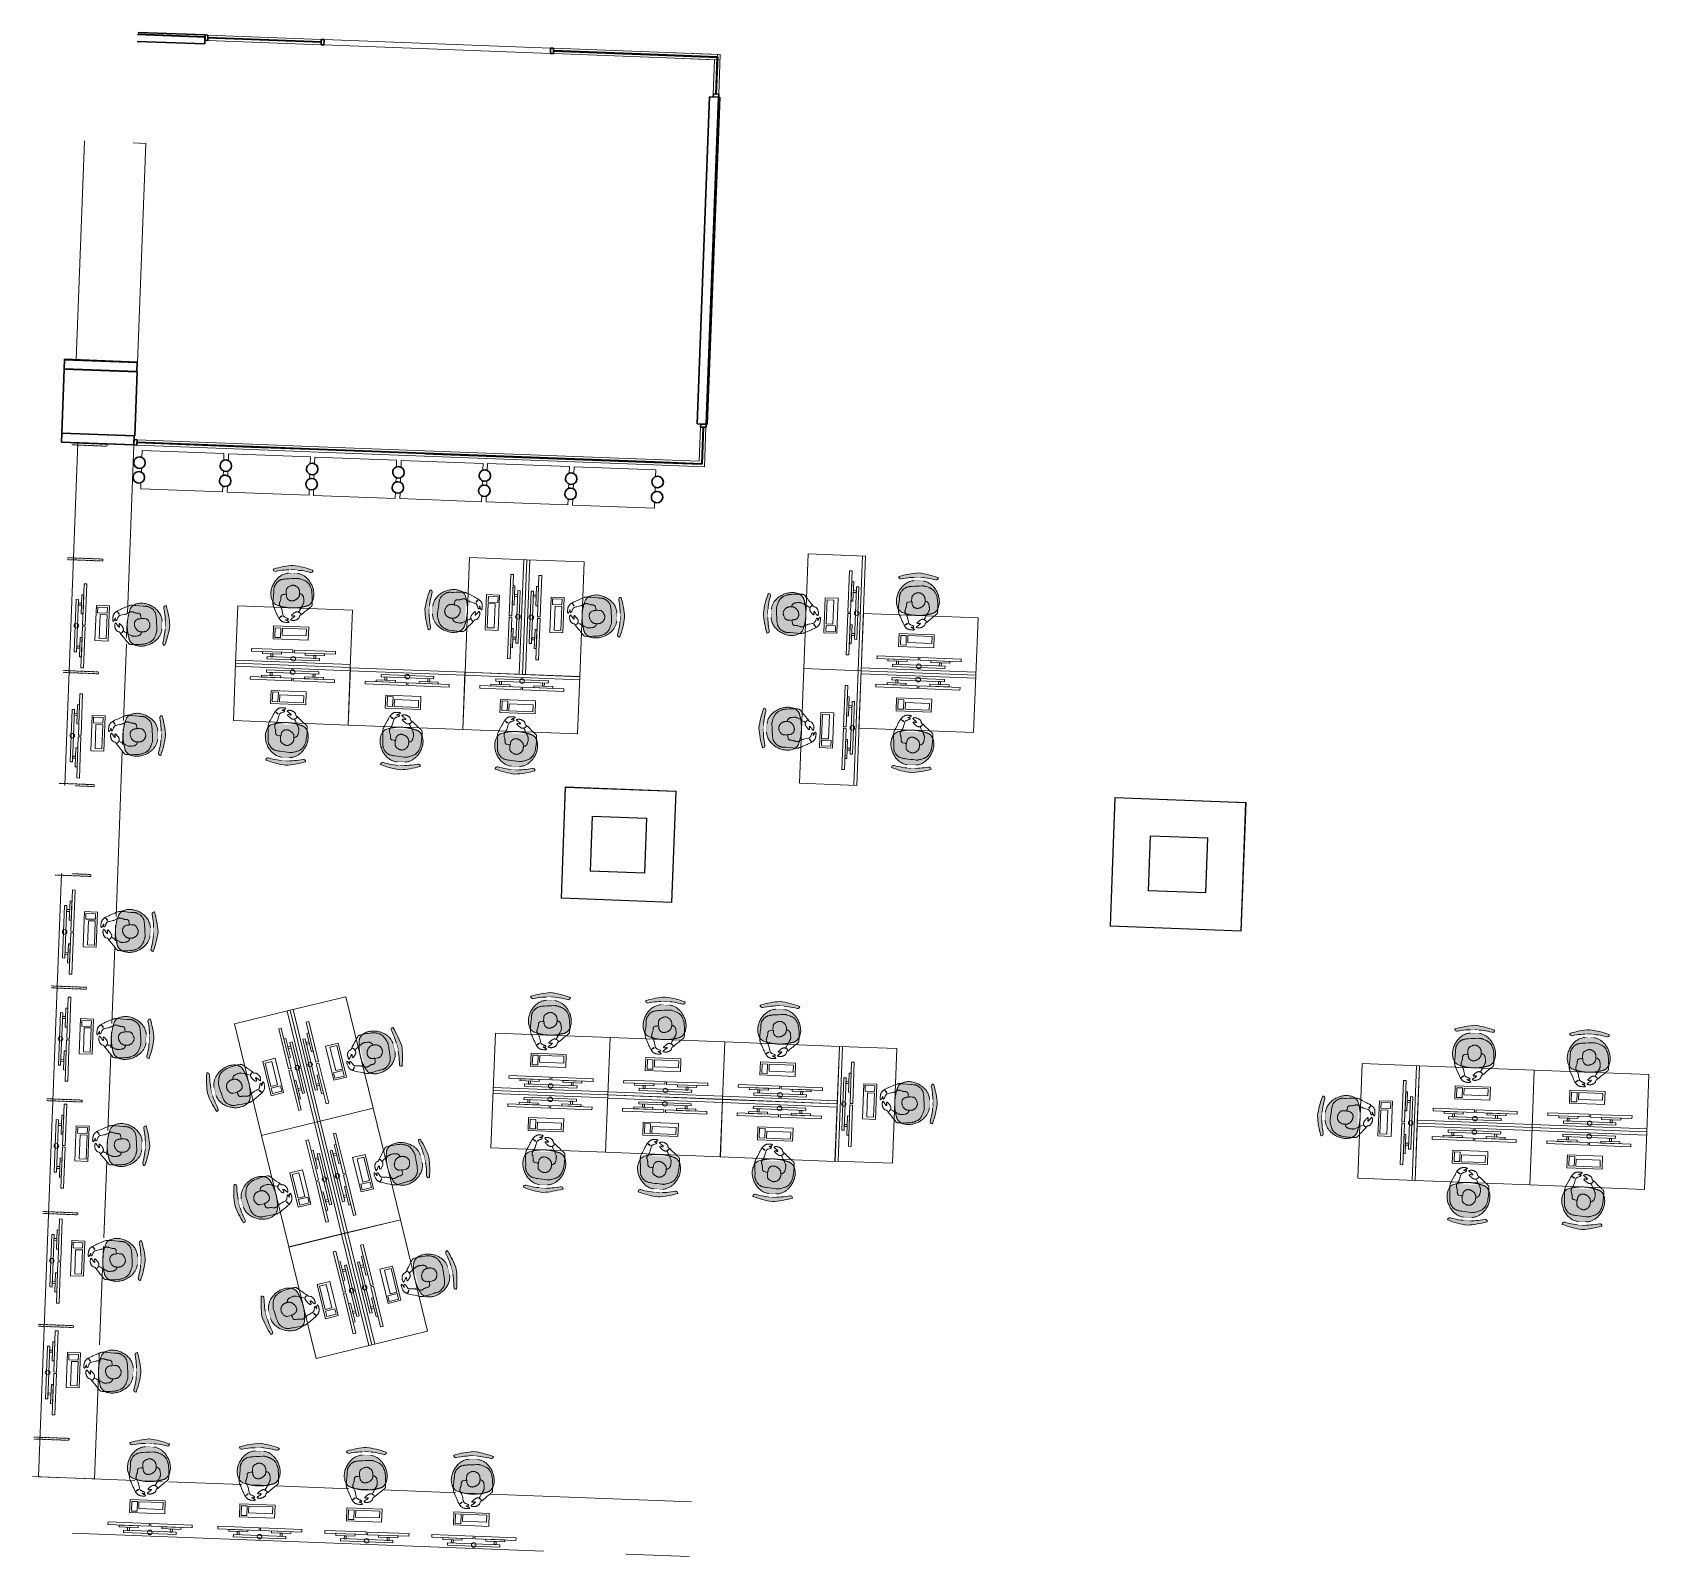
# Model space of a CAD drawing. Header units: millimetres. Extents: x 53282 to 74428, y -557 to 19362.
import ezdxf

# ---------------------------------------------------------------- set-up
doc = ezdxf.new("R2010")
doc.units = ezdxf.units.MM
doc.header["$MEASUREMENT"] = 0
doc.linetypes.add('Hidden dense', pattern=[3.2, 1.6, -1.6])
for name, color, linetype, lineweight in [('A-GLAZ-CURT', 52, 'Continuous', 13), ('A-GLAZ-CWMG', 51, 'Continuous', 13), ('A-WALL-PATT', 111, 'Continuous', 13), ('FURN-FILE', 211, 'Continuous', 0), ('FURN-WKST', 42, 'Continuous', 13), ('I-WALL', 2, 'Continuous', 13), ('Q-CASE', 33, 'Continuous', 13), ('Q-CASE-HDLN', 33, 'Hidden dense', 13)]:
    doc.layers.add(name, color=color, linetype=linetype, lineweight=lineweight)

# ---------------------------------------------------------------- blocks, each defined once
blk = doc.blocks.new('*U45')
at = {"linetype": 'ByBlock', "lineweight": -2, "extrusion": (0, 0, -1)}
h = blk.add_hatch(color=7, dxfattribs=at)
edge = h.paths.add_edge_path()
edge.add_spline(control_points=[(177, -145), (208, -138), (239, -120), (286, -39), (283, 112), (154, 269), (37, 282), (-13, 278)], knot_values=[0, 0, 0, 0, 0.127805, 0.173291, 0.430539, 0.788352, 1, 1, 1, 1], degree=3, periodic=0)
edge.add_spline(control_points=[(-13, 278), (-64, 278), (-179, 254), (-293, 87), (-282, -65), (-229, -141), (-196, -157), (-165, -161)], knot_values=[0, 0, 0, 0, 0.211648, 0.569461, 0.826709, 0.872195, 1, 1, 1, 1], degree=3, periodic=0)
edge.add_line((-165, -161), (-165, -161))
edge.add_arc((-20, 428), 606, 256.1357, 272.5726)
edge.add_arc((-20, 428), 606, 272.5725, 289.0094)
edge.add_line((177, -145), (177, -145))
blk.add_hatch(color=7, dxfattribs=at).paths.add_polyline_path([(240, 334, 0.058838), (-18, 378, 0.058838), (-271, 311), (-274, 308, 0.485231), (-240, 283, -0.059133), (-15, 320, -0.059133), (212, 304, 0.485231), (244, 331)])
at = {"color": 0, "linetype": 'ByBlock', "lineweight": -2, "extrusion": (0, 0, -1), "flags": 128}
blk.add_lwpolyline([(240, 334, 0.058838), (-18, 378), (-18, 378, 0.058838), (-271, 311), (-274, 308, 0.485231), (-240, 283), (-240, 283, -0.059133), (-15, 320, -0.059133), (212, 304), (212, 304, 0.485231), (244, 331), (240, 334)], format="xyb", close=True, dxfattribs=at)
at = {"color": 0, "linetype": 'ByBlock', "lineweight": -2}
blk.add_rational_spline([(-177, -145), (-208, -138), (-239, -120), (-286, -39), (-283, 112), (-154, 269), (-37, 282), (13, 278), (64, 278), (179, 254), (293, 87), (282, -65), (229, -141), (196, -157), (165, -161), (165, -161), (165, -161), (165, -161), (109, -175), (51, -180), (-7, -178), (-65, -175), (-122, -164), (-177, -145), (-177, -145), (-177, -145), (-177, -145)], [1, 1, 1, 1, 1, 1, 1, 1, 1, 1, 1, 1, 1, 1, 1, 1, 1, 1, 0.993153505411, 0.993153505411, 1, 0.993153505411, 0.993153505411, 1, 1, 1, 1], degree=3, knots=[0, 0, 0, 0, 0.021301, 0.028882, 0.071757, 0.131392, 0.166667, 0.166667, 0.166667, 0.201941, 0.261577, 0.304452, 0.312032, 0.333333, 0.333333, 0.333333, 0.5, 0.5, 0.5, 0.666667, 0.666667, 0.666667, 0.833333, 0.833333, 0.833333, 1, 1, 1, 1], dxfattribs=at)
blk.add_wipeout([(-38, 321), (68, 317), (66, 274), (-39, 278)], dxfattribs=at)
blk = doc.blocks.new('*U46')
at = {"color": 0, "linetype": 'ByBlock', "lineweight": -2, "extrusion": (0, 0, -1), "flags": 128}
for points in [[(68, 120), (62, 113), (57, 107), (53, 102), (50, 97), (48, 93), (46, 89), (45, 86), (44, 84), (43, 81), (42, 77), (42, 74), (41, 72), (41, 69), (41, 65), (42, 60), (44, 56), (45, 52), (47, 48), (49, 45), (51, 41), (55, 35), (59, 30), (63, 25), (71, 17), (83, 6), (95, -5), (95, -6), (96, -6), (96, -6), (96, -6), (96, -6), (96, -6), (96, -6), (97, -6), (97, -6), (97, -6), (98, -5), (98, -5), (98, -5), (99, -5), (99, -5), (99, -4), (100, -4), (100, -3), (100, -3), (101, -3), (101, -2), (101, -2), (102, -1), (102, 0), (103, 1), (103, 2), (103, 3), (103, 5), (103, 7), (103, 9), (102, 12), (101, 15), (99, 23), (98, 25), (98, 27), (97, 29), (97, 31), (97, 32), (97, 34), (97, 36), (97, 37), (97, 38), (98, 39), (98, 41), (100, 41), (101, 41), (102, 41), (103, 40), (105, 39), (106, 38), (108, 37), (109, 35), (111, 34), (114, 30), (117, 27), (120, 23), (131, 9), (135, 4), (138, 0), (141, -3), (144, -5), (146, -7), (147, -8), (149, -9), (150, -10), (151, -10), (152, -10), (153, -9), (154, -9), (154, -8), (155, -6), (156, -3), (157, 0), (157, 3), (158, 9), (159, 14), (159, 19), (159, 23), (159, 26), (158, 33), (157, 37), (157, 40), (155, 45), (154, 50), (151, 55), (149, 60), (147, 65), (145, 69), (143, 72), (141, 75), (137, 80), (134, 83), (132, 86), (128, 90), (124, 93), (122, 95), (120, 96), (118, 97), (116, 98), (114, 98), (111, 99), (98, 102), (95, 103), (92, 104), (91, 105), (89, 106), (86, 108), (85, 108), (84, 109), (84, 110), (82, 111), (81, 112), (81, 113), (80, 114), (79, 115), (78, 116), (78, 116), (78, 117), (76, 121), (76, 122), (75, 123), (75, 123), (75, 124), (74, 124), (74, 125), (59, 140), (36, 163), (14, 186), (0, 201), (-21, 224), (-32, 235), (-43, 246), (-44, 247), (-45, 248), (-46, 248), (-47, 249), (-48, 249), (-50, 250), (-52, 251), (-53, 251), (-55, 252), (-57, 252), (-59, 253), (-62, 253), (-65, 253), (-74, 253), (-91, 253), (-103, 253), (-122, 252), (-140, 250), (-165, 247), (-184, 245), (-212, 241), (-226, 239), (-240, 236), (-249, 234), (-256, 232), (-262, 230), (-268, 228), (-277, 225), (-284, 222), (-294, 216), (-305, 211), (-313, 206), (-319, 202), (-325, 198), (-330, 194), (-334, 190), (-337, 187), (-343, 182), (-347, 177), (-350, 174), (-354, 168), (-358, 162), (-362, 154), (-366, 147), (-369, 140), (-371, 135), (-375, 125), (-377, 117), (-381, 106), (-384, 94), (-388, 80), (-390, 69), (-392, 61), (-393, 55), (-393, 51), (-394, 48), (-394, 42), (-393, 37), (-392, 18), (-388, -10), (-385, -39), (-381, -70), (-377, -101), (-376, -110), (-375, -118), (-372, -131), (-370, -141), (-368, -148), (-365, -159), (-362, -170), (-359, -176), (-357, -182), (-354, -187), (-351, -191), (-348, -196), (-343, -203), (-337, -209), (-332, -214), (-328, -219), (-319, -226), (-312, -231), (-307, -234), (-298, -240), (-290, -244), (-283, -248), (-277, -250), (-272, -252), (-268, -254), (-264, -255), (-260, -256), (-254, -257), (-250, -258), (-246, -258), (-241, -259), (-236, -259), (-225, -259), (-207, -258), (-199, -258), (-190, -258), (-144, -259), (-97, -260), (-83, -260), (-72, -261), (-64, -260), (-57, -260), (-53, -260), (-46, -259), (-39, -258), (-35, -257), (-27, -255), (-21, -253), (-15, -251), (-10, -249), (-1, -245), (11, -239), (24, -232), (55, -215), (87, -199), (100, -191), (119, -181), (138, -170), (139, -169), (140, -168), (140, -167), (140, -166), (140, -165), (140, -164), (140, -163), (139, -162), (139, -161), (138, -160), (136, -158), (134, -156), (133, -155), (129, -151), (122, -145), (120, -143), (118, -141), (116, -139), (115, -138), (114, -136), (113, -135), (113, -135), (112, -133), (112, -132), (112, -132), (112, -131), (113, -130), (114, -129), (114, -129), (115, -129), (116, -129), (117, -130), (117, -130), (118, -131), (119, -132), (119, -133), (121, -135), (122, -137), (124, -140), (126, -144), (131, -153), (132, -156), (134, -158), (135, -160), (136, -162), (137, -163), (138, -164), (139, -164), (140, -165), (141, -165), (142, -165), (142, -165), (143, -165), (144, -165), (149, -161), (153, -158), (156, -155), (159, -152), (162, -150), (165, -147), (169, -143), (172, -139), (174, -137), (177, -132), (178, -130), (180, -127), (182, -123), (184, -119), (185, -115), (186, -111), (188, -104), (190, -98), (190, -93), (191, -89), (191, -81), (192, -69), (192, -57), (191, -54), (191, -50), (191, -48), (191, -45), (190, -43), (190, -41), (189, -40), (189, -37), (188, -35), (187, -34), (186, -32), (185, -30), (184, -29), (184, -29), (184, -29), (184, -29), (183, -29), (183, -29), (183, -29), (182, -29), (182, -29), (182, -29), (181, -30), (181, -30), (180, -31), (180, -31), (179, -32), (178, -33), (177, -35), (176, -37), (175, -38), (175, -38), (174, -39), (174, -40), (173, -40), (172, -42), (171, -44), (170, -47), (169, -49), (167, -53), (166, -57), (165, -60), (164, -63), (163, -65), (162, -67), (162, -69), (161, -70), (161, -71), (160, -73), (159, -74), (159, -74), (158, -75), (158, -76), (157, -76), (157, -76), (157, -75), (157, -75), (157, -75), (157, -74), (157, -74), (157, -73), (157, -72), (157, -71), (157, -69), (158, -68), (158, -67), (158, -64), (158, -62), (158, -59), (159, -57), (159, -56), (158, -54), (158, -53), (158, -51), (158, -50), (158, -49), (157, -48), (157, -48), (156, -47), (156, -46), (155, -46), (155, -46), (155, -45), (154, -45), (153, -44), (153, -44), (152, -43), (151, -43), (151, -43), (151, -43), (150, -42), (150, -42), (149, -42), (149, -42), (149, -42), (148, -42), (147, -42), (145, -43), (144, -44), (143, -45), (141, -46), (140, -47), (138, -51), (137, -54), (135, -58), (134, -61), (131, -69), (127, -82), (125, -87), (123, -91), (121, -95), (120, -98), (118, -100), (116, -104), (113, -107), (112, -109), (109, -111), (105, -112), (96, -116), (88, -118), (73, -123), (51, -129), (40, -132), (29, -136), (24, -138), (19, -141), (11, -145), (-4, -155), (-15, -162), (-19, -164), (-23, -166), (-29, -169), (-34, -171), (-38, -172), (-44, -173), (-46, -173), (-49, -173), (-53, -173), (-56, -173), (-61, -172), (-66, -171), (-71, -170), (-78, -167), (-90, -164), (-95, -163), (-101, -161), (-105, -161), (-108, -161), (-115, -160), (-126, -161), (-131, -161), (-134, -161), (-138, -160), (-140, -160), (-143, -160), (-147, -159), (-150, -157), (-153, -156), (-156, -154), (-158, -153), (-160, -152), (-161, -151), (-162, -150), (-164, -148), (-165, -146), (-166, -144), (-167, -142), (-168, -141), (-168, -139), (-173, -112), (-173, -111), (-176, -103), (-176, -102), (-177, -101), (-177, -101), (-177, -99), (-177, -98), (-177, -98), (-177, -97), (-177, -95), (-176, -94), (-176, -94), (-176, -93), (-175, -92), (-174, -92), (-174, -91), (-173, -91), (-172, -90), (-170, -90), (-169, -90), (-168, -90), (-166, -89), (-164, -89), (-159, -89), (-155, -89), (-152, -89), (-150, -89), (-149, -89), (-148, -88), (-146, -88), (-145, -87), (-140, -85), (-132, -81), (-129, -79), (-126, -78), (-124, -77), (-122, -75), (-119, -73), (-116, -71), (-114, -69), (-112, -66), (-110, -65), (-109, -63), (-107, -60), (-105, -57), (-104, -55), (-102, -52), (-101, -50), (-99, -46), (-98, -42), (-97, -39), (-96, -36), (-96, -33), (-95, -29), (-95, -26), (-95, -21), (-95, -16), (-95, -12), (-96, -6), (-97, -1), (-99, 4), (-100, 8), (-101, 11), (-103, 14), (-105, 20), (-107, 24), (-111, 30), (-114, 36), (-119, 42), (-122, 47), (-126, 51), (-129, 54), (-131, 57), (-134, 59), (-138, 63), (-142, 65), (-145, 67), (-149, 70), (-154, 72), (-157, 74), (-160, 75), (-162, 75), (-167, 77), (-170, 78), (-174, 78), (-177, 79), (-182, 79), (-186, 79), (-192, 79), (-198, 79), (-205, 79), (-211, 78), (-217, 78), (-222, 77), (-226, 76), (-230, 75), (-236, 74), (-241, 72), (-245, 71), (-250, 68), (-255, 65), (-259, 63), (-261, 61), (-264, 59), (-266, 58), (-271, 54), (-274, 50), (-277, 47), (-279, 45), (-283, 39), (-285, 35), (-289, 29), (-292, 22), (-294, 18), (-296, 14), (-297, 10), (-298, 7), (-299, 3), (-299, 0), (-300, -6), (-300, -12), (-299, -17), (-299, -21), (-298, -24), (-297, -31), (-296, -35), (-294, -39), (-292, -43), (-290, -48), (-285, -56), (-280, -63), (-276, -70), (-272, -75), (-269, -79), (-265, -83), (-262, -86), (-259, -88), (-257, -90), (-255, -91), (-251, -93), (-247, -95), (-245, -96), (-241, -96), (-237, -97), (-223, -97), (-212, -97), (-196, -97), (-180, -97)], [(44, 86), (20, 98), (-5, 109), (-21, 117), (-45, 128), (-70, 138), (-74, 140), (-79, 141), (-83, 142), (-86, 142), (-90, 143), (-97, 143), (-103, 143), (-108, 142), (-118, 141), (-125, 140), (-135, 138), (-146, 135), (-150, 134), (-155, 133), (-158, 132), (-162, 130), (-164, 129), (-167, 128), (-169, 127), (-172, 125), (-175, 123), (-177, 122), (-180, 119), (-182, 117), (-184, 115), (-185, 114), (-186, 112), (-187, 111), (-189, 108), (-190, 106), (-191, 103), (-192, 102), (-193, 100), (-194, 97), (-194, 95), (-195, 93), (-195, 90), (-195, 88), (-196, 83), (-196, 79)]]:
    blk.add_lwpolyline(points, dxfattribs=at)
blk = doc.blocks.new('*U47')
at = {"color": 0, "linetype": 'ByBlock', "lineweight": -2, "flags": 128}
for points in [[(-94, -227), (-76, 233), (94, 227), (76, -233), (-94, -227)], [(65, 132), (68, 205), (-58, 210), (-60, 136), (65, 132)], [(-38, -200), (-26, 114), (64, 111), (52, -204), (-38, -200)]]:
    blk.add_lwpolyline(points, close=True, dxfattribs=at)
blk = doc.blocks.new('wrk3')
at = {"layer": 'FURN-FILE', "color": 0, "linetype": 'Continuous', "lineweight": 0, "flags": 128}
for points in [[(200, 167), (740, 167), (740, 202), (200, 202), (200, 167)], [(345, 167), (595, 167), (595, 142), (345, 142), (345, 167)], [(407, 102), (1093, 102), (1093, 72), (407, 72), (407, 102)], [(457, 142), (482, 142), (482, 102), (457, 102), (457, 142)], [(760, 167), (1300, 167), (1300, 202), (760, 202), (760, 167)], [(905, 167), (1155, 167), (1155, 142), (905, 142), (905, 167)], [(1017, 142), (1043, 142), (1043, 102), (1017, 102), (1017, 142)]]:
    blk.add_lwpolyline(points, close=True, dxfattribs=at)
at = {"layer": 'FURN-FILE', "color": 0, "linetype": 'Continuous', "lineweight": 0}
blk.add_circle((750, 87), 30, dxfattribs=at)
at = {"layer": 'FURN-WKST', "color": 0}
blk.add_line((0, 40), (1500, 40), dxfattribs=at)
at = {"layer": 'FURN-FILE', "color": 0, "linetype": 'Continuous', "lineweight": 0, "extrusion": (0, 0, -1), "rotation": 2.212929250014386}
blk.add_blockref('*U45', (-706, 928), dxfattribs=at)
at = {"layer": 'FURN-FILE', "color": 0, "linetype": 'Continuous', "lineweight": 0, "rotation": 92.21320400544748}
blk.add_blockref('*U47', (706, 422), dxfattribs=at)
at = {"layer": 'FURN-WKST', "color": 0, "flags": 128}
blk.add_lwpolyline([(0, 0), (1500, 0), (1500, 750), (0, 750), (0, 0)], close=True, dxfattribs=at)
at = {"layer": 'FURN-FILE', "color": 0, "linetype": 'Continuous', "lineweight": 0, "extrusion": (0, 0, -1), "rotation": 92.21292925001441}
blk.add_blockref('*U46', (-713, 747), dxfattribs=at)
blk = doc.blocks.new('*U49')
at = {"linetype": 'ByBlock', "lineweight": -2, "extrusion": (0, 0, -1)}
h = blk.add_hatch(color=7, dxfattribs=at)
edge = h.paths.add_edge_path()
edge.add_spline(control_points=[(177, -145), (208, -138), (239, -120), (286, -39), (283, 112), (154, 269), (37, 282), (-13, 278)], knot_values=[0, 0, 0, 0, 0.127805, 0.173291, 0.430539, 0.788352, 1, 1, 1, 1], degree=3, periodic=0)
edge.add_spline(control_points=[(-13, 278), (-64, 278), (-179, 254), (-293, 87), (-282, -65), (-229, -141), (-196, -157), (-165, -161)], knot_values=[0, 0, 0, 0, 0.211648, 0.569461, 0.826709, 0.872195, 1, 1, 1, 1], degree=3, periodic=0)
edge.add_line((-165, -161), (-165, -161))
edge.add_arc((-20, 428), 606, 256.1357, 272.5726)
edge.add_arc((-20, 428), 606, 272.5725, 289.0094)
edge.add_line((177, -145), (177, -145))
blk.add_hatch(color=7, dxfattribs=at).paths.add_polyline_path([(240, 334, 0.058838), (-18, 378, 0.058838), (-271, 311), (-274, 308, 0.485231), (-240, 283, -0.059133), (-15, 320, -0.059133), (212, 304, 0.485231), (244, 331)])
at = {"color": 0, "linetype": 'ByBlock', "lineweight": -2, "extrusion": (0, 0, -1), "flags": 128}
blk.add_lwpolyline([(240, 334, 0.058838), (-18, 378), (-18, 378, 0.058838), (-271, 311), (-274, 308, 0.485231), (-240, 283), (-240, 283, -0.059133), (-15, 320, -0.059133), (212, 304), (212, 304, 0.485231), (244, 331), (240, 334)], format="xyb", close=True, dxfattribs=at)
at = {"color": 0, "linetype": 'ByBlock', "lineweight": -2}
blk.add_rational_spline([(-177, -145), (-208, -138), (-239, -120), (-286, -39), (-283, 112), (-154, 269), (-37, 282), (13, 278), (64, 278), (179, 254), (293, 87), (282, -65), (229, -141), (196, -157), (165, -161), (165, -161), (165, -161), (165, -161), (109, -175), (51, -180), (-7, -178), (-65, -175), (-122, -164), (-177, -145), (-177, -145), (-177, -145), (-177, -145)], [1, 1, 1, 1, 1, 1, 1, 1, 1, 1, 1, 1, 1, 1, 1, 1, 1, 1, 0.993153505411, 0.993153505411, 1, 0.993153505411, 0.993153505411, 1, 1, 1, 1], degree=3, knots=[0, 0, 0, 0, 0.021301, 0.028882, 0.071757, 0.131392, 0.166667, 0.166667, 0.166667, 0.201941, 0.261577, 0.304452, 0.312032, 0.333333, 0.333333, 0.333333, 0.5, 0.5, 0.5, 0.666667, 0.666667, 0.666667, 0.833333, 0.833333, 0.833333, 1, 1, 1, 1], dxfattribs=at)
blk.add_wipeout([(-38, 321), (68, 317), (66, 274), (-39, 278)], dxfattribs=at)
blk = doc.blocks.new('*U50')
at = {"color": 0, "linetype": 'ByBlock', "lineweight": -2, "extrusion": (0, 0, -1), "flags": 128}
for points in [[(68, 120), (62, 113), (57, 107), (53, 102), (50, 97), (48, 93), (46, 89), (45, 86), (44, 84), (43, 81), (42, 77), (42, 74), (41, 72), (41, 69), (41, 65), (42, 60), (44, 56), (45, 52), (47, 48), (49, 45), (51, 41), (55, 35), (59, 30), (63, 25), (71, 17), (83, 6), (95, -5), (95, -6), (96, -6), (96, -6), (96, -6), (96, -6), (96, -6), (96, -6), (97, -6), (97, -6), (97, -6), (98, -5), (98, -5), (98, -5), (99, -5), (99, -5), (99, -4), (100, -4), (100, -3), (100, -3), (101, -3), (101, -2), (101, -2), (102, -1), (102, 0), (103, 1), (103, 2), (103, 3), (103, 5), (103, 7), (103, 9), (102, 12), (101, 15), (99, 23), (98, 25), (98, 27), (97, 29), (97, 31), (97, 32), (97, 34), (97, 36), (97, 37), (97, 38), (98, 39), (98, 41), (100, 41), (101, 41), (102, 41), (103, 40), (105, 39), (106, 38), (108, 37), (109, 35), (111, 34), (114, 30), (117, 27), (120, 23), (131, 9), (135, 4), (138, 0), (141, -3), (144, -5), (146, -7), (147, -8), (149, -9), (150, -10), (151, -10), (152, -10), (153, -9), (154, -9), (154, -8), (155, -6), (156, -3), (157, 0), (157, 3), (158, 9), (159, 14), (159, 19), (159, 23), (159, 26), (158, 33), (157, 37), (157, 40), (155, 45), (154, 50), (151, 55), (149, 60), (147, 65), (145, 69), (143, 72), (141, 75), (137, 80), (134, 83), (132, 86), (128, 90), (124, 93), (122, 95), (120, 96), (118, 97), (116, 98), (114, 98), (111, 99), (98, 102), (95, 103), (92, 104), (91, 105), (89, 106), (86, 108), (85, 108), (84, 109), (84, 110), (82, 111), (81, 112), (81, 113), (80, 114), (79, 115), (78, 116), (78, 116), (78, 117), (76, 121), (76, 122), (75, 123), (75, 123), (75, 124), (74, 124), (74, 125), (59, 140), (36, 163), (14, 186), (0, 201), (-21, 224), (-32, 235), (-43, 246), (-44, 247), (-45, 248), (-46, 248), (-47, 249), (-48, 249), (-50, 250), (-52, 251), (-53, 251), (-55, 252), (-57, 252), (-59, 253), (-62, 253), (-65, 253), (-74, 253), (-91, 253), (-103, 253), (-122, 252), (-140, 250), (-165, 247), (-184, 245), (-212, 241), (-226, 239), (-240, 236), (-249, 234), (-256, 232), (-262, 230), (-268, 228), (-277, 225), (-284, 222), (-294, 216), (-305, 211), (-313, 206), (-319, 202), (-325, 198), (-330, 194), (-334, 190), (-337, 187), (-343, 182), (-347, 177), (-350, 174), (-354, 168), (-358, 162), (-362, 154), (-366, 147), (-369, 140), (-371, 135), (-375, 125), (-377, 117), (-381, 106), (-384, 94), (-388, 80), (-390, 69), (-392, 61), (-393, 55), (-393, 51), (-394, 48), (-394, 42), (-393, 37), (-392, 18), (-388, -10), (-385, -39), (-381, -70), (-377, -101), (-376, -110), (-375, -118), (-372, -131), (-370, -141), (-368, -148), (-365, -159), (-362, -170), (-359, -176), (-357, -182), (-354, -187), (-351, -191), (-348, -196), (-343, -203), (-337, -209), (-332, -214), (-328, -219), (-319, -226), (-312, -231), (-307, -234), (-298, -240), (-290, -244), (-283, -248), (-277, -250), (-272, -252), (-268, -254), (-264, -255), (-260, -256), (-254, -257), (-250, -258), (-246, -258), (-241, -259), (-236, -259), (-225, -259), (-207, -258), (-199, -258), (-190, -258), (-144, -259), (-97, -260), (-83, -260), (-72, -261), (-64, -260), (-57, -260), (-53, -260), (-46, -259), (-39, -258), (-35, -257), (-27, -255), (-21, -253), (-15, -251), (-10, -249), (-1, -245), (11, -239), (24, -232), (55, -215), (87, -199), (100, -191), (119, -181), (138, -170), (139, -169), (140, -168), (140, -167), (140, -166), (140, -165), (140, -164), (140, -163), (139, -162), (139, -161), (138, -160), (136, -158), (134, -156), (133, -155), (129, -151), (122, -145), (120, -143), (118, -141), (116, -139), (115, -138), (114, -136), (113, -135), (113, -135), (112, -133), (112, -132), (112, -132), (112, -131), (113, -130), (114, -129), (114, -129), (115, -129), (116, -129), (117, -130), (117, -130), (118, -131), (119, -132), (119, -133), (121, -135), (122, -137), (124, -140), (126, -144), (131, -153), (132, -156), (134, -158), (135, -160), (136, -162), (137, -163), (138, -164), (139, -164), (140, -165), (141, -165), (142, -165), (142, -165), (143, -165), (144, -165), (149, -161), (153, -158), (156, -155), (159, -152), (162, -150), (165, -147), (169, -143), (172, -139), (174, -137), (177, -132), (178, -130), (180, -127), (182, -123), (184, -119), (185, -115), (186, -111), (188, -104), (190, -98), (190, -93), (191, -89), (191, -81), (192, -69), (192, -57), (191, -54), (191, -50), (191, -48), (191, -45), (190, -43), (190, -41), (189, -40), (189, -37), (188, -35), (187, -34), (186, -32), (185, -30), (184, -29), (184, -29), (184, -29), (184, -29), (183, -29), (183, -29), (183, -29), (182, -29), (182, -29), (182, -29), (181, -30), (181, -30), (180, -31), (180, -31), (179, -32), (178, -33), (177, -35), (176, -37), (175, -38), (175, -38), (174, -39), (174, -40), (173, -40), (172, -42), (171, -44), (170, -47), (169, -49), (167, -53), (166, -57), (165, -60), (164, -63), (163, -65), (162, -67), (162, -69), (161, -70), (161, -71), (160, -73), (159, -74), (159, -74), (158, -75), (158, -76), (157, -76), (157, -76), (157, -75), (157, -75), (157, -75), (157, -74), (157, -74), (157, -73), (157, -72), (157, -71), (157, -69), (158, -68), (158, -67), (158, -64), (158, -62), (158, -59), (159, -57), (159, -56), (158, -54), (158, -53), (158, -51), (158, -50), (158, -49), (157, -48), (157, -48), (156, -47), (156, -46), (155, -46), (155, -46), (155, -45), (154, -45), (153, -44), (153, -44), (152, -43), (151, -43), (151, -43), (151, -43), (150, -42), (150, -42), (149, -42), (149, -42), (149, -42), (148, -42), (147, -42), (145, -43), (144, -44), (143, -45), (141, -46), (140, -47), (138, -51), (137, -54), (135, -58), (134, -61), (131, -69), (127, -82), (125, -87), (123, -91), (121, -95), (120, -98), (118, -100), (116, -104), (113, -107), (112, -109), (109, -111), (105, -112), (96, -116), (88, -118), (73, -123), (51, -129), (40, -132), (29, -136), (24, -138), (19, -141), (11, -145), (-4, -155), (-15, -162), (-19, -164), (-23, -166), (-29, -169), (-34, -171), (-38, -172), (-44, -173), (-46, -173), (-49, -173), (-53, -173), (-56, -173), (-61, -172), (-66, -171), (-71, -170), (-78, -167), (-90, -164), (-95, -163), (-101, -161), (-105, -161), (-108, -161), (-115, -160), (-126, -161), (-131, -161), (-134, -161), (-138, -160), (-140, -160), (-143, -160), (-147, -159), (-150, -157), (-153, -156), (-156, -154), (-158, -153), (-160, -152), (-161, -151), (-162, -150), (-164, -148), (-165, -146), (-166, -144), (-167, -142), (-168, -141), (-168, -139), (-173, -112), (-173, -111), (-176, -103), (-176, -102), (-177, -101), (-177, -101), (-177, -99), (-177, -98), (-177, -98), (-177, -97), (-177, -95), (-176, -94), (-176, -94), (-176, -93), (-175, -92), (-174, -92), (-174, -91), (-173, -91), (-172, -90), (-170, -90), (-169, -90), (-168, -90), (-166, -89), (-164, -89), (-159, -89), (-155, -89), (-152, -89), (-150, -89), (-149, -89), (-148, -88), (-146, -88), (-145, -87), (-140, -85), (-132, -81), (-129, -79), (-126, -78), (-124, -77), (-122, -75), (-119, -73), (-116, -71), (-114, -69), (-112, -66), (-110, -65), (-109, -63), (-107, -60), (-105, -57), (-104, -55), (-102, -52), (-101, -50), (-99, -46), (-98, -42), (-97, -39), (-96, -36), (-96, -33), (-95, -29), (-95, -26), (-95, -21), (-95, -16), (-95, -12), (-96, -6), (-97, -1), (-99, 4), (-100, 8), (-101, 11), (-103, 14), (-105, 20), (-107, 24), (-111, 30), (-114, 36), (-119, 42), (-122, 47), (-126, 51), (-129, 54), (-131, 57), (-134, 59), (-138, 63), (-142, 65), (-145, 67), (-149, 70), (-154, 72), (-157, 74), (-160, 75), (-162, 75), (-167, 77), (-170, 78), (-174, 78), (-177, 79), (-182, 79), (-186, 79), (-192, 79), (-198, 79), (-205, 79), (-211, 78), (-217, 78), (-222, 77), (-226, 76), (-230, 75), (-236, 74), (-241, 72), (-245, 71), (-250, 68), (-255, 65), (-259, 63), (-261, 61), (-264, 59), (-266, 58), (-271, 54), (-274, 50), (-277, 47), (-279, 45), (-283, 39), (-285, 35), (-289, 29), (-292, 22), (-294, 18), (-296, 14), (-297, 10), (-298, 7), (-299, 3), (-299, 0), (-300, -6), (-300, -12), (-299, -17), (-299, -21), (-298, -24), (-297, -31), (-296, -35), (-294, -39), (-292, -43), (-290, -48), (-285, -56), (-280, -63), (-276, -70), (-272, -75), (-269, -79), (-265, -83), (-262, -86), (-259, -88), (-257, -90), (-255, -91), (-251, -93), (-247, -95), (-245, -96), (-241, -96), (-237, -97), (-223, -97), (-212, -97), (-196, -97), (-180, -97)], [(44, 86), (20, 98), (-5, 109), (-21, 117), (-45, 128), (-70, 138), (-74, 140), (-79, 141), (-83, 142), (-86, 142), (-90, 143), (-97, 143), (-103, 143), (-108, 142), (-118, 141), (-125, 140), (-135, 138), (-146, 135), (-150, 134), (-155, 133), (-158, 132), (-162, 130), (-164, 129), (-167, 128), (-169, 127), (-172, 125), (-175, 123), (-177, 122), (-180, 119), (-182, 117), (-184, 115), (-185, 114), (-186, 112), (-187, 111), (-189, 108), (-190, 106), (-191, 103), (-192, 102), (-193, 100), (-194, 97), (-194, 95), (-195, 93), (-195, 90), (-195, 88), (-196, 83), (-196, 79)]]:
    blk.add_lwpolyline(points, dxfattribs=at)
blk = doc.blocks.new('*U51')
at = {"color": 0, "linetype": 'ByBlock', "lineweight": -2, "flags": 128}
for points in [[(-94, -227), (-76, 233), (94, 227), (76, -233), (-94, -227)], [(65, 132), (68, 205), (-58, 210), (-60, 136), (65, 132)], [(-38, -200), (-26, 114), (64, 111), (52, -204), (-38, -200)]]:
    blk.add_lwpolyline(points, close=True, dxfattribs=at)
blk = doc.blocks.new('wrk3_1')
at = {"layer": 'FURN-FILE', "color": 0, "linetype": 'Continuous', "lineweight": 0, "flags": 128}
for points in [[(200, 167), (740, 167), (740, 202), (200, 202), (200, 167)], [(345, 167), (595, 167), (595, 142), (345, 142), (345, 167)], [(407, 102), (1093, 102), (1093, 72), (407, 72), (407, 102)], [(457, 142), (482, 142), (482, 102), (457, 102), (457, 142)], [(760, 167), (1300, 167), (1300, 202), (760, 202), (760, 167)], [(905, 167), (1155, 167), (1155, 142), (905, 142), (905, 167)], [(1017, 142), (1043, 142), (1043, 102), (1017, 102), (1017, 142)]]:
    blk.add_lwpolyline(points, close=True, dxfattribs=at)
at = {"layer": 'FURN-FILE', "color": 0, "linetype": 'Continuous', "lineweight": 0}
blk.add_circle((750, 87), 30, dxfattribs=at)
at = {"layer": 'FURN-WKST', "color": 0}
blk.add_line((0, 40), (1500, 40), dxfattribs=at)
at = {"layer": 'FURN-FILE', "color": 0, "linetype": 'Continuous', "lineweight": 0, "extrusion": (0, 0, -1), "rotation": 2.212929250014386}
blk.add_blockref('*U49', (-706, 928), dxfattribs=at)
at = {"layer": 'FURN-FILE', "color": 0, "linetype": 'Continuous', "lineweight": 0, "rotation": 92.21320400544748}
blk.add_blockref('*U51', (706, 422), dxfattribs=at)
at = {"layer": 'FURN-WKST', "color": 0, "flags": 128}
blk.add_lwpolyline([(0, 0), (1500, 0), (1500, 750), (0, 750), (0, 0)], close=True, dxfattribs=at)
at = {"layer": 'FURN-FILE', "color": 0, "linetype": 'Continuous', "lineweight": 0, "extrusion": (0, 0, -1), "rotation": 92.21292925001441}
blk.add_blockref('*U50', (-713, 747), dxfattribs=at)
blk = doc.blocks.new('*U53')
at = {"linetype": 'ByBlock', "lineweight": -2, "extrusion": (0, 0, -1)}
h = blk.add_hatch(color=7, dxfattribs=at)
edge = h.paths.add_edge_path()
edge.add_spline(control_points=[(177, -145), (208, -138), (239, -120), (286, -39), (283, 112), (154, 269), (37, 282), (-13, 278)], knot_values=[0, 0, 0, 0, 0.127805, 0.173291, 0.430539, 0.788352, 1, 1, 1, 1], degree=3, periodic=0)
edge.add_spline(control_points=[(-13, 278), (-64, 278), (-179, 254), (-293, 87), (-282, -65), (-229, -141), (-196, -157), (-165, -161)], knot_values=[0, 0, 0, 0, 0.211648, 0.569461, 0.826709, 0.872195, 1, 1, 1, 1], degree=3, periodic=0)
edge.add_line((-165, -161), (-165, -161))
edge.add_arc((-20, 428), 606, 256.1357, 272.5726)
edge.add_arc((-20, 428), 606, 272.5725, 289.0094)
edge.add_line((177, -145), (177, -145))
blk.add_hatch(color=7, dxfattribs=at).paths.add_polyline_path([(240, 334, 0.058838), (-18, 378, 0.058838), (-271, 311), (-274, 308, 0.485231), (-240, 283, -0.059133), (-15, 320, -0.059133), (212, 304, 0.485231), (244, 331)])
at = {"color": 0, "linetype": 'ByBlock', "lineweight": -2, "extrusion": (0, 0, -1), "flags": 128}
blk.add_lwpolyline([(240, 334, 0.058838), (-18, 378), (-18, 378, 0.058838), (-271, 311), (-274, 308, 0.485231), (-240, 283), (-240, 283, -0.059133), (-15, 320, -0.059133), (212, 304), (212, 304, 0.485231), (244, 331), (240, 334)], format="xyb", close=True, dxfattribs=at)
at = {"color": 0, "linetype": 'ByBlock', "lineweight": -2}
blk.add_rational_spline([(-177, -145), (-208, -138), (-239, -120), (-286, -39), (-283, 112), (-154, 269), (-37, 282), (13, 278), (64, 278), (179, 254), (293, 87), (282, -65), (229, -141), (196, -157), (165, -161), (165, -161), (165, -161), (165, -161), (109, -175), (51, -180), (-7, -178), (-65, -175), (-122, -164), (-177, -145), (-177, -145), (-177, -145), (-177, -145)], [1, 1, 1, 1, 1, 1, 1, 1, 1, 1, 1, 1, 1, 1, 1, 1, 1, 1, 0.993153505411, 0.993153505411, 1, 0.993153505411, 0.993153505411, 1, 1, 1, 1], degree=3, knots=[0, 0, 0, 0, 0.021301, 0.028882, 0.071757, 0.131392, 0.166667, 0.166667, 0.166667, 0.201941, 0.261577, 0.304452, 0.312032, 0.333333, 0.333333, 0.333333, 0.5, 0.5, 0.5, 0.666667, 0.666667, 0.666667, 0.833333, 0.833333, 0.833333, 1, 1, 1, 1], dxfattribs=at)
blk.add_wipeout([(-38, 321), (68, 317), (66, 274), (-39, 278)], dxfattribs=at)
blk = doc.blocks.new('*U54')
at = {"color": 0, "linetype": 'ByBlock', "lineweight": -2, "extrusion": (0, 0, -1), "flags": 128}
for points in [[(68, 120), (62, 113), (57, 107), (53, 102), (50, 97), (48, 93), (46, 89), (45, 86), (44, 84), (43, 81), (42, 77), (42, 74), (41, 72), (41, 69), (41, 65), (42, 60), (44, 56), (45, 52), (47, 48), (49, 45), (51, 41), (55, 35), (59, 30), (63, 25), (71, 17), (83, 6), (95, -5), (95, -6), (96, -6), (96, -6), (96, -6), (96, -6), (96, -6), (96, -6), (97, -6), (97, -6), (97, -6), (98, -5), (98, -5), (98, -5), (99, -5), (99, -5), (99, -4), (100, -4), (100, -3), (100, -3), (101, -3), (101, -2), (101, -2), (102, -1), (102, 0), (103, 1), (103, 2), (103, 3), (103, 5), (103, 7), (103, 9), (102, 12), (101, 15), (99, 23), (98, 25), (98, 27), (97, 29), (97, 31), (97, 32), (97, 34), (97, 36), (97, 37), (97, 38), (98, 39), (98, 41), (100, 41), (101, 41), (102, 41), (103, 40), (105, 39), (106, 38), (108, 37), (109, 35), (111, 34), (114, 30), (117, 27), (120, 23), (131, 9), (135, 4), (138, 0), (141, -3), (144, -5), (146, -7), (147, -8), (149, -9), (150, -10), (151, -10), (152, -10), (153, -9), (154, -9), (154, -8), (155, -6), (156, -3), (157, 0), (157, 3), (158, 9), (159, 14), (159, 19), (159, 23), (159, 26), (158, 33), (157, 37), (157, 40), (155, 45), (154, 50), (151, 55), (149, 60), (147, 65), (145, 69), (143, 72), (141, 75), (137, 80), (134, 83), (132, 86), (128, 90), (124, 93), (122, 95), (120, 96), (118, 97), (116, 98), (114, 98), (111, 99), (98, 102), (95, 103), (92, 104), (91, 105), (89, 106), (86, 108), (85, 108), (84, 109), (84, 110), (82, 111), (81, 112), (81, 113), (80, 114), (79, 115), (78, 116), (78, 116), (78, 117), (76, 121), (76, 122), (75, 123), (75, 123), (75, 124), (74, 124), (74, 125), (59, 140), (36, 163), (14, 186), (0, 201), (-21, 224), (-32, 235), (-43, 246), (-44, 247), (-45, 248), (-46, 248), (-47, 249), (-48, 249), (-50, 250), (-52, 251), (-53, 251), (-55, 252), (-57, 252), (-59, 253), (-62, 253), (-65, 253), (-74, 253), (-91, 253), (-103, 253), (-122, 252), (-140, 250), (-165, 247), (-184, 245), (-212, 241), (-226, 239), (-240, 236), (-249, 234), (-256, 232), (-262, 230), (-268, 228), (-277, 225), (-284, 222), (-294, 216), (-305, 211), (-313, 206), (-319, 202), (-325, 198), (-330, 194), (-334, 190), (-337, 187), (-343, 182), (-347, 177), (-350, 174), (-354, 168), (-358, 162), (-362, 154), (-366, 147), (-369, 140), (-371, 135), (-375, 125), (-377, 117), (-381, 106), (-384, 94), (-388, 80), (-390, 69), (-392, 61), (-393, 55), (-393, 51), (-394, 48), (-394, 42), (-393, 37), (-392, 18), (-388, -10), (-385, -39), (-381, -70), (-377, -101), (-376, -110), (-375, -118), (-372, -131), (-370, -141), (-368, -148), (-365, -159), (-362, -170), (-359, -176), (-357, -182), (-354, -187), (-351, -191), (-348, -196), (-343, -203), (-337, -209), (-332, -214), (-328, -219), (-319, -226), (-312, -231), (-307, -234), (-298, -240), (-290, -244), (-283, -248), (-277, -250), (-272, -252), (-268, -254), (-264, -255), (-260, -256), (-254, -257), (-250, -258), (-246, -258), (-241, -259), (-236, -259), (-225, -259), (-207, -258), (-199, -258), (-190, -258), (-144, -259), (-97, -260), (-83, -260), (-72, -261), (-64, -260), (-57, -260), (-53, -260), (-46, -259), (-39, -258), (-35, -257), (-27, -255), (-21, -253), (-15, -251), (-10, -249), (-1, -245), (11, -239), (24, -232), (55, -215), (87, -199), (100, -191), (119, -181), (138, -170), (139, -169), (140, -168), (140, -167), (140, -166), (140, -165), (140, -164), (140, -163), (139, -162), (139, -161), (138, -160), (136, -158), (134, -156), (133, -155), (129, -151), (122, -145), (120, -143), (118, -141), (116, -139), (115, -138), (114, -136), (113, -135), (113, -135), (112, -133), (112, -132), (112, -132), (112, -131), (113, -130), (114, -129), (114, -129), (115, -129), (116, -129), (117, -130), (117, -130), (118, -131), (119, -132), (119, -133), (121, -135), (122, -137), (124, -140), (126, -144), (131, -153), (132, -156), (134, -158), (135, -160), (136, -162), (137, -163), (138, -164), (139, -164), (140, -165), (141, -165), (142, -165), (142, -165), (143, -165), (144, -165), (149, -161), (153, -158), (156, -155), (159, -152), (162, -150), (165, -147), (169, -143), (172, -139), (174, -137), (177, -132), (178, -130), (180, -127), (182, -123), (184, -119), (185, -115), (186, -111), (188, -104), (190, -98), (190, -93), (191, -89), (191, -81), (192, -69), (192, -57), (191, -54), (191, -50), (191, -48), (191, -45), (190, -43), (190, -41), (189, -40), (189, -37), (188, -35), (187, -34), (186, -32), (185, -30), (184, -29), (184, -29), (184, -29), (184, -29), (183, -29), (183, -29), (183, -29), (182, -29), (182, -29), (182, -29), (181, -30), (181, -30), (180, -31), (180, -31), (179, -32), (178, -33), (177, -35), (176, -37), (175, -38), (175, -38), (174, -39), (174, -40), (173, -40), (172, -42), (171, -44), (170, -47), (169, -49), (167, -53), (166, -57), (165, -60), (164, -63), (163, -65), (162, -67), (162, -69), (161, -70), (161, -71), (160, -73), (159, -74), (159, -74), (158, -75), (158, -76), (157, -76), (157, -76), (157, -75), (157, -75), (157, -75), (157, -74), (157, -74), (157, -73), (157, -72), (157, -71), (157, -69), (158, -68), (158, -67), (158, -64), (158, -62), (158, -59), (159, -57), (159, -56), (158, -54), (158, -53), (158, -51), (158, -50), (158, -49), (157, -48), (157, -48), (156, -47), (156, -46), (155, -46), (155, -46), (155, -45), (154, -45), (153, -44), (153, -44), (152, -43), (151, -43), (151, -43), (151, -43), (150, -42), (150, -42), (149, -42), (149, -42), (149, -42), (148, -42), (147, -42), (145, -43), (144, -44), (143, -45), (141, -46), (140, -47), (138, -51), (137, -54), (135, -58), (134, -61), (131, -69), (127, -82), (125, -87), (123, -91), (121, -95), (120, -98), (118, -100), (116, -104), (113, -107), (112, -109), (109, -111), (105, -112), (96, -116), (88, -118), (73, -123), (51, -129), (40, -132), (29, -136), (24, -138), (19, -141), (11, -145), (-4, -155), (-15, -162), (-19, -164), (-23, -166), (-29, -169), (-34, -171), (-38, -172), (-44, -173), (-46, -173), (-49, -173), (-53, -173), (-56, -173), (-61, -172), (-66, -171), (-71, -170), (-78, -167), (-90, -164), (-95, -163), (-101, -161), (-105, -161), (-108, -161), (-115, -160), (-126, -161), (-131, -161), (-134, -161), (-138, -160), (-140, -160), (-143, -160), (-147, -159), (-150, -157), (-153, -156), (-156, -154), (-158, -153), (-160, -152), (-161, -151), (-162, -150), (-164, -148), (-165, -146), (-166, -144), (-167, -142), (-168, -141), (-168, -139), (-173, -112), (-173, -111), (-176, -103), (-176, -102), (-177, -101), (-177, -101), (-177, -99), (-177, -98), (-177, -98), (-177, -97), (-177, -95), (-176, -94), (-176, -94), (-176, -93), (-175, -92), (-174, -92), (-174, -91), (-173, -91), (-172, -90), (-170, -90), (-169, -90), (-168, -90), (-166, -89), (-164, -89), (-159, -89), (-155, -89), (-152, -89), (-150, -89), (-149, -89), (-148, -88), (-146, -88), (-145, -87), (-140, -85), (-132, -81), (-129, -79), (-126, -78), (-124, -77), (-122, -75), (-119, -73), (-116, -71), (-114, -69), (-112, -66), (-110, -65), (-109, -63), (-107, -60), (-105, -57), (-104, -55), (-102, -52), (-101, -50), (-99, -46), (-98, -42), (-97, -39), (-96, -36), (-96, -33), (-95, -29), (-95, -26), (-95, -21), (-95, -16), (-95, -12), (-96, -6), (-97, -1), (-99, 4), (-100, 8), (-101, 11), (-103, 14), (-105, 20), (-107, 24), (-111, 30), (-114, 36), (-119, 42), (-122, 47), (-126, 51), (-129, 54), (-131, 57), (-134, 59), (-138, 63), (-142, 65), (-145, 67), (-149, 70), (-154, 72), (-157, 74), (-160, 75), (-162, 75), (-167, 77), (-170, 78), (-174, 78), (-177, 79), (-182, 79), (-186, 79), (-192, 79), (-198, 79), (-205, 79), (-211, 78), (-217, 78), (-222, 77), (-226, 76), (-230, 75), (-236, 74), (-241, 72), (-245, 71), (-250, 68), (-255, 65), (-259, 63), (-261, 61), (-264, 59), (-266, 58), (-271, 54), (-274, 50), (-277, 47), (-279, 45), (-283, 39), (-285, 35), (-289, 29), (-292, 22), (-294, 18), (-296, 14), (-297, 10), (-298, 7), (-299, 3), (-299, 0), (-300, -6), (-300, -12), (-299, -17), (-299, -21), (-298, -24), (-297, -31), (-296, -35), (-294, -39), (-292, -43), (-290, -48), (-285, -56), (-280, -63), (-276, -70), (-272, -75), (-269, -79), (-265, -83), (-262, -86), (-259, -88), (-257, -90), (-255, -91), (-251, -93), (-247, -95), (-245, -96), (-241, -96), (-237, -97), (-223, -97), (-212, -97), (-196, -97), (-180, -97)], [(44, 86), (20, 98), (-5, 109), (-21, 117), (-45, 128), (-70, 138), (-74, 140), (-79, 141), (-83, 142), (-86, 142), (-90, 143), (-97, 143), (-103, 143), (-108, 142), (-118, 141), (-125, 140), (-135, 138), (-146, 135), (-150, 134), (-155, 133), (-158, 132), (-162, 130), (-164, 129), (-167, 128), (-169, 127), (-172, 125), (-175, 123), (-177, 122), (-180, 119), (-182, 117), (-184, 115), (-185, 114), (-186, 112), (-187, 111), (-189, 108), (-190, 106), (-191, 103), (-192, 102), (-193, 100), (-194, 97), (-194, 95), (-195, 93), (-195, 90), (-195, 88), (-196, 83), (-196, 79)]]:
    blk.add_lwpolyline(points, dxfattribs=at)
blk = doc.blocks.new('*U55')
at = {"color": 0, "linetype": 'ByBlock', "lineweight": -2, "flags": 128}
for points in [[(-94, -227), (-76, 233), (94, 227), (76, -233), (-94, -227)], [(65, 132), (68, 205), (-58, 210), (-60, 136), (65, 132)], [(-38, -200), (-26, 114), (64, 111), (52, -204), (-38, -200)]]:
    blk.add_lwpolyline(points, close=True, dxfattribs=at)
blk = doc.blocks.new('wrk3_2')
at = {"layer": 'FURN-FILE', "color": 0, "linetype": 'Continuous', "lineweight": 0, "flags": 128}
for points in [[(200, 167), (740, 167), (740, 202), (200, 202), (200, 167)], [(345, 167), (595, 167), (595, 142), (345, 142), (345, 167)], [(407, 102), (1093, 102), (1093, 72), (407, 72), (407, 102)], [(457, 142), (482, 142), (482, 102), (457, 102), (457, 142)], [(760, 167), (1300, 167), (1300, 202), (760, 202), (760, 167)], [(905, 167), (1155, 167), (1155, 142), (905, 142), (905, 167)], [(1017, 142), (1043, 142), (1043, 102), (1017, 102), (1017, 142)]]:
    blk.add_lwpolyline(points, close=True, dxfattribs=at)
at = {"layer": 'FURN-FILE', "color": 0, "linetype": 'Continuous', "lineweight": 0}
blk.add_circle((750, 87), 30, dxfattribs=at)
at = {"layer": 'FURN-WKST', "color": 0}
blk.add_line((0, 40), (1500, 40), dxfattribs=at)
at = {"layer": 'FURN-FILE', "color": 0, "linetype": 'Continuous', "lineweight": 0, "extrusion": (0, 0, -1), "rotation": 2.212929250014386}
blk.add_blockref('*U53', (-706, 928), dxfattribs=at)
at = {"layer": 'FURN-FILE', "color": 0, "linetype": 'Continuous', "lineweight": 0, "rotation": 92.21320400544748}
blk.add_blockref('*U55', (706, 422), dxfattribs=at)
at = {"layer": 'FURN-WKST', "color": 0, "flags": 128}
blk.add_lwpolyline([(0, 0), (1500, 0), (1500, 750), (0, 750), (0, 0)], close=True, dxfattribs=at)
at = {"layer": 'FURN-FILE', "color": 0, "linetype": 'Continuous', "lineweight": 0, "extrusion": (0, 0, -1), "rotation": 92.21292925001441}
blk.add_blockref('*U54', (-713, 747), dxfattribs=at)
blk = doc.blocks.new('*U57')
at = {"linetype": 'ByBlock', "lineweight": -2}
h = blk.add_hatch(color=7, dxfattribs=at)
edge = h.paths.add_edge_path()
edge.add_spline(control_points=[(-177, -145), (-208, -138), (-239, -120), (-286, -39), (-283, 112), (-154, 269), (-37, 282), (13, 278)], knot_values=[0, 0, 0, 0, 0.127805, 0.173291, 0.430539, 0.788352, 1, 1, 1, 1], degree=3, periodic=0)
edge.add_spline(control_points=[(13, 278), (64, 278), (179, 254), (293, 87), (282, -65), (229, -141), (196, -157), (165, -161)], knot_values=[0, 0, 0, 0, 0.211648, 0.569461, 0.826709, 0.872195, 1, 1, 1, 1], degree=3, periodic=0)
edge.add_line((165, -161), (165, -161))
edge.add_arc((20, 428), 606, 267.4274, 283.8643, ccw=False)
edge.add_arc((20, 428), 606, 250.9906, 267.4275, ccw=False)
edge.add_line((-177, -145), (-177, -145))
blk.add_hatch(color=7, dxfattribs=at).paths.add_polyline_path([(-240, 334, -0.058838), (18, 378, -0.058838), (271, 311), (274, 308, -0.485231), (240, 283, 0.059133), (15, 320, 0.059133), (-212, 304, -0.485231), (-244, 331)])
at = {"color": 0, "linetype": 'ByBlock', "lineweight": -2, "flags": 128}
blk.add_lwpolyline([(-240, 334, -0.058838), (18, 378), (18, 378, -0.058838), (271, 311), (274, 308, -0.485231), (240, 283), (240, 283, 0.059133), (15, 320, 0.059133), (-212, 304), (-212, 304, -0.485231), (-244, 331), (-240, 334)], format="xyb", close=True, dxfattribs=at)
at = {"color": 0, "linetype": 'ByBlock', "lineweight": -2}
blk.add_rational_spline([(-177, -145), (-208, -138), (-239, -120), (-286, -39), (-283, 112), (-154, 269), (-37, 282), (13, 278), (64, 278), (179, 254), (293, 87), (282, -65), (229, -141), (196, -157), (165, -161), (165, -161), (165, -161), (165, -161), (109, -175), (51, -180), (-7, -178), (-65, -175), (-122, -164), (-177, -145), (-177, -145), (-177, -145), (-177, -145)], [1, 1, 1, 1, 1, 1, 1, 1, 1, 1, 1, 1, 1, 1, 1, 1, 1, 1, 0.993153505411, 0.993153505411, 1, 0.993153505411, 0.993153505411, 1, 1, 1, 1], degree=3, knots=[0, 0, 0, 0, 0.021301, 0.028882, 0.071757, 0.131392, 0.166667, 0.166667, 0.166667, 0.201941, 0.261577, 0.304452, 0.312032, 0.333333, 0.333333, 0.333333, 0.5, 0.5, 0.5, 0.666667, 0.666667, 0.666667, 0.833333, 0.833333, 0.833333, 1, 1, 1, 1], dxfattribs=at)
blk.add_wipeout([(-38, 321), (68, 317), (66, 274), (-39, 278)], dxfattribs=at)
blk = doc.blocks.new('*U58')
at = {"color": 0, "linetype": 'ByBlock', "lineweight": -2, "flags": 128}
for points in [[(-68, 120), (-65, 117), (-62, 114), (-59, 111), (-55, 106), (-51, 101), (-48, 96), (-46, 92), (-45, 89), (-43, 86), (-43, 83), (-42, 81), (-41, 77), (-41, 74), (-41, 72), (-41, 68), (-41, 65), (-43, 60), (-44, 56), (-46, 51), (-48, 47), (-50, 44), (-55, 37), (-59, 31), (-63, 25), (-67, 21), (-74, 14), (-79, 8), (-83, 5), (-89, -1), (-95, -5), (-95, -5), (-96, -6), (-96, -6), (-96, -6), (-96, -6), (-96, -6), (-97, -6), (-97, -6), (-97, -5), (-97, -5), (-98, -5), (-98, -5), (-98, -5), (-99, -4), (-99, -4), (-100, -4), (-100, -3), (-100, -3), (-101, -3), (-101, -2), (-101, -2), (-102, -1), (-103, 0), (-103, 1), (-103, 2), (-104, 3), (-104, 4), (-104, 6), (-104, 8), (-103, 10), (-103, 12), (-102, 16), (-99, 23), (-99, 26), (-98, 28), (-97, 29), (-97, 31), (-97, 32), (-97, 34), (-97, 36), (-97, 37), (-97, 38), (-98, 39), (-99, 41), (-100, 41), (-101, 41), (-102, 41), (-104, 40), (-105, 40), (-106, 38), (-108, 37), (-109, 36), (-113, 33), (-116, 29), (-118, 26), (-124, 18), (-129, 12), (-133, 7), (-137, 2), (-140, -1), (-143, -4), (-145, -6), (-147, -7), (-148, -8), (-149, -9), (-150, -9), (-151, -9), (-152, -9), (-153, -9), (-154, -9), (-154, -7), (-155, -6), (-156, -3), (-157, 0), (-157, 3), (-158, 6), (-159, 11), (-159, 16), (-159, 21), (-159, 24), (-159, 28), (-158, 34), (-157, 38), (-157, 41), (-155, 45), (-154, 50), (-151, 55), (-149, 60), (-146, 65), (-144, 69), (-142, 72), (-140, 75), (-137, 80), (-134, 83), (-132, 86), (-128, 90), (-124, 93), (-122, 95), (-120, 96), (-118, 97), (-116, 98), (-114, 98), (-111, 99), (-98, 102), (-95, 103), (-92, 104), (-91, 105), (-89, 106), (-86, 108), (-85, 108), (-84, 109), (-84, 110), (-82, 111), (-81, 112), (-81, 113), (-80, 114), (-79, 115), (-78, 116), (-78, 116), (-78, 117), (-77, 118), (-76, 121), (-76, 122), (-75, 123), (-75, 123), (-75, 124), (-74, 125), (-59, 140), (-36, 163), (-14, 186), (0, 201), (21, 224), (31, 235), (37, 240), (43, 246), (44, 247), (45, 248), (46, 248), (47, 249), (48, 249), (50, 250), (52, 251), (53, 251), (55, 252), (57, 252), (59, 253), (62, 253), (65, 253), (74, 253), (91, 253), (103, 253), (122, 252), (140, 250), (165, 247), (184, 245), (198, 243), (219, 240), (240, 236), (249, 234), (256, 232), (262, 230), (268, 228), (277, 225), (284, 222), (294, 216), (305, 211), (313, 206), (319, 202), (325, 198), (330, 194), (334, 190), (337, 187), (343, 182), (347, 177), (350, 173), (354, 168), (358, 162), (362, 154), (366, 147), (369, 140), (371, 135), (375, 125), (377, 117), (381, 106), (384, 94), (388, 80), (390, 69), (392, 61), (393, 55), (393, 51), (394, 48), (394, 42), (393, 37), (392, 18), (388, -10), (385, -39), (381, -70), (377, -101), (376, -110), (375, -118), (372, -131), (370, -141), (368, -148), (365, -159), (362, -170), (359, -176), (357, -182), (354, -187), (351, -191), (348, -196), (343, -203), (337, -209), (332, -214), (328, -219), (319, -226), (312, -231), (307, -234), (298, -240), (290, -244), (283, -248), (277, -250), (272, -252), (268, -254), (264, -255), (260, -256), (254, -257), (250, -258), (246, -258), (241, -259), (236, -259), (225, -259), (207, -258), (199, -258), (190, -258), (144, -259), (97, -260), (83, -260), (72, -261), (64, -260), (58, -260), (53, -260), (46, -259), (39, -258), (35, -257), (27, -255), (21, -253), (15, -251), (10, -249), (1, -245), (-11, -239), (-24, -232), (-55, -215), (-87, -199), (-100, -191), (-119, -181), (-138, -170), (-139, -169), (-140, -168), (-140, -167), (-140, -166), (-140, -165), (-140, -164), (-139, -163), (-139, -162), (-138, -161), (-137, -160), (-136, -158), (-134, -157), (-132, -155), (-128, -151), (-121, -145), (-118, -143), (-116, -141), (-115, -139), (-114, -138), (-113, -137), (-112, -136), (-112, -135), (-112, -134), (-112, -133), (-112, -132), (-112, -131), (-112, -131), (-113, -130), (-114, -129), (-115, -129), (-116, -129), (-117, -129), (-117, -130), (-118, -130), (-119, -131), (-120, -132), (-121, -133), (-122, -135), (-123, -137), (-134, -157), (-135, -160), (-136, -161), (-137, -162), (-138, -163), (-139, -164), (-139, -165), (-141, -165), (-142, -165), (-142, -165), (-143, -165), (-144, -165), (-149, -161), (-152, -158), (-156, -155), (-159, -152), (-162, -149), (-166, -145), (-170, -141), (-172, -138), (-176, -133), (-180, -127), (-182, -123), (-185, -119), (-186, -115), (-188, -111), (-189, -108), (-190, -105), (-191, -99), (-192, -94), (-192, -89), (-192, -81), (-192, -75), (-192, -57), (-191, -54), (-191, -50), (-191, -48), (-190, -45), (-190, -43), (-189, -42), (-189, -38), (-188, -36), (-187, -35), (-186, -32), (-185, -30), (-185, -29), (-184, -29), (-184, -29), (-184, -29), (-183, -29), (-183, -29), (-183, -29), (-183, -29), (-182, -29), (-182, -29), (-181, -29), (-181, -30), (-180, -30), (-180, -31), (-180, -31), (-179, -32), (-178, -33), (-177, -35), (-176, -37), (-175, -38), (-175, -38), (-174, -39), (-174, -40), (-173, -40), (-172, -42), (-171, -44), (-170, -46), (-169, -49), (-167, -53), (-165, -60), (-164, -63), (-163, -65), (-162, -67), (-161, -68), (-161, -70), (-160, -72), (-160, -73), (-159, -74), (-158, -75), (-158, -76), (-157, -76), (-157, -76), (-157, -76), (-157, -75), (-157, -75), (-157, -75), (-157, -74), (-157, -74), (-157, -73), (-157, -72), (-157, -71), (-157, -69), (-157, -68), (-158, -65), (-158, -62), (-158, -58), (-158, -56), (-158, -55), (-158, -54), (-158, -51), (-157, -50), (-157, -49), (-157, -48), (-157, -47), (-156, -47), (-156, -46), (-156, -46), (-155, -46), (-155, -45), (-154, -45), (-154, -44), (-153, -44), (-152, -43), (-152, -43), (-151, -43), (-151, -43), (-151, -42), (-150, -42), (-150, -42), (-149, -42), (-149, -42), (-149, -42), (-148, -42), (-147, -43), (-145, -43), (-144, -44), (-143, -45), (-142, -47), (-140, -50), (-138, -53), (-136, -57), (-135, -60), (-132, -68), (-127, -81), (-125, -86), (-124, -91), (-122, -95), (-120, -98), (-119, -100), (-116, -104), (-114, -107), (-112, -109), (-109, -111), (-107, -112), (-105, -112), (-96, -116), (-88, -118), (-73, -123), (-51, -129), (-39, -132), (-29, -136), (-24, -138), (-19, -141), (-11, -145), (4, -155), (15, -162), (19, -164), (26, -168), (32, -170), (36, -171), (40, -172), (44, -173), (49, -173), (53, -173), (56, -173), (61, -172), (66, -171), (71, -170), (78, -167), (90, -164), (95, -163), (101, -161), (105, -161), (108, -160), (115, -160), (126, -161), (131, -161), (134, -161), (138, -160), (140, -160), (143, -160), (147, -159), (150, -157), (153, -156), (156, -154), (158, -153), (160, -152), (161, -151), (162, -150), (163, -148), (165, -146), (166, -144), (167, -142), (168, -141), (168, -139), (173, -112), (173, -111), (174, -109), (175, -105), (176, -104), (176, -103), (176, -102), (176, -101), (177, -100), (177, -99), (177, -98), (177, -97), (177, -96), (177, -95), (176, -95), (176, -94), (176, -93), (175, -93), (175, -92), (174, -92), (173, -91), (172, -91), (171, -90), (169, -90), (168, -90), (166, -90), (164, -89), (159, -89), (155, -89), (152, -89), (150, -89), (149, -89), (148, -88), (146, -88), (145, -87), (135, -83), (132, -81), (129, -79), (126, -78), (124, -76), (122, -75), (119, -73), (116, -71), (114, -69), (112, -66), (110, -65), (109, -63), (107, -60), (105, -57), (104, -55), (102, -52), (101, -50), (99, -46), (98, -42), (97, -39), (96, -36), (96, -33), (95, -29), (95, -26), (95, -21), (95, -16), (95, -12), (96, -6), (98, -1), (99, 4), (100, 8), (101, 11), (104, 17), (106, 22), (108, 25), (111, 31), (114, 36), (117, 39), (121, 44), (124, 49), (127, 52), (130, 55), (133, 58), (135, 60), (139, 63), (143, 66), (146, 68), (150, 70), (154, 72), (157, 74), (160, 75), (162, 75), (166, 77), (170, 78), (174, 78), (177, 79), (182, 79), (186, 79), (192, 79), (198, 79), (205, 79), (211, 78), (217, 78), (222, 77), (226, 76), (230, 75), (236, 74), (241, 72), (244, 71), (250, 68), (255, 65), (259, 63), (262, 61), (264, 59), (267, 57), (271, 54), (274, 50), (277, 47), (279, 44), (283, 39), (286, 35), (289, 29), (292, 22), (294, 18), (296, 14), (297, 11), (298, 7), (299, 4), (299, -3), (300, -9), (300, -14), (299, -18), (299, -22), (298, -26), (297, -31), (295, -36), (294, -39), (292, -44), (290, -48), (285, -56), (280, -64), (276, -70), (272, -75), (268, -80), (265, -83), (262, -86), (259, -88), (257, -90), (255, -91), (251, -94), (247, -95), (245, -96), (241, -96), (237, -97), (223, -97), (212, -97), (196, -97), (180, -97)], [(-44, 86), (-20, 98), (5, 109), (21, 117), (45, 128), (70, 138), (74, 140), (79, 141), (83, 142), (86, 142), (90, 143), (97, 143), (103, 143), (108, 142), (118, 141), (125, 140), (135, 138), (146, 135), (151, 134), (155, 133), (159, 131), (162, 130), (164, 129), (167, 128), (169, 127), (172, 125), (175, 123), (177, 122), (180, 119), (182, 117), (184, 115), (185, 114), (186, 112), (187, 111), (189, 108), (190, 106), (191, 103), (192, 102), (193, 100), (194, 97), (194, 95), (195, 93), (195, 90), (195, 88), (196, 83), (196, 79)]]:
    blk.add_lwpolyline(points, dxfattribs=at)
blk = doc.blocks.new('*U59')
at = {"color": 0, "linetype": 'ByBlock', "lineweight": -2, "extrusion": (0, 0, -1), "flags": 128}
for points in [[(94, -227), (76, 233), (-94, 227), (-76, -233), (94, -227)], [(-65, 132), (-68, 205), (58, 210), (60, 136), (-65, 132)], [(38, -200), (26, 114), (-64, 111), (-52, -204), (38, -200)]]:
    blk.add_lwpolyline(points, close=True, dxfattribs=at)
blk = doc.blocks.new('wrk3_3')
at = {"layer": 'FURN-FILE', "color": 0, "linetype": 'Continuous', "lineweight": 0, "extrusion": (0, 0, -1), "flags": 128}
for points in [[(-200, 167), (-740, 167), (-740, 202), (-200, 202), (-200, 167)], [(-345, 167), (-595, 167), (-595, 142), (-345, 142), (-345, 167)], [(-407, 102), (-1093, 102), (-1093, 72), (-407, 72), (-407, 102)], [(-457, 142), (-483, 142), (-483, 102), (-457, 102), (-457, 142)], [(-760, 167), (-1300, 167), (-1300, 202), (-760, 202), (-760, 167)], [(-905, 167), (-1155, 167), (-1155, 142), (-905, 142), (-905, 167)], [(-1017, 142), (-1043, 142), (-1043, 102), (-1017, 102), (-1017, 142)]]:
    blk.add_lwpolyline(points, close=True, dxfattribs=at)
at = {"layer": 'FURN-FILE', "color": 0, "linetype": 'Continuous', "lineweight": 0, "extrusion": (0, 0, -1)}
blk.add_circle((-750, 87), 30, dxfattribs=at)
at = {"layer": 'FURN-WKST', "color": 0}
blk.add_line((0, 40), (1500, 40), dxfattribs=at)
at = {"layer": 'FURN-FILE', "color": 0, "linetype": 'Continuous', "lineweight": 0, "extrusion": (0, 0, -1), "rotation": 2.212929250014387}
blk.add_blockref('*U57', (-706, 928), dxfattribs=at)
at = {"layer": 'FURN-FILE', "color": 0, "linetype": 'Continuous', "lineweight": 0, "rotation": 92.21320400544748}
blk.add_blockref('*U59', (706, 422), dxfattribs=at)
at = {"layer": 'FURN-WKST', "color": 0, "extrusion": (0, 0, -1), "flags": 128}
blk.add_lwpolyline([(0, 0), (-1500, 0), (-1500, 750), (0, 750), (0, 0)], close=True, dxfattribs=at)
at = {"layer": 'FURN-FILE', "color": 0, "linetype": 'Continuous', "lineweight": 0, "extrusion": (0, 0, -1), "rotation": 92.21292925001441}
blk.add_blockref('*U58', (-713, 747), dxfattribs=at)
blk = doc.blocks.new('*U61')
at = {"linetype": 'ByBlock', "lineweight": -2}
h = blk.add_hatch(color=7, dxfattribs=at)
edge = h.paths.add_edge_path()
edge.add_spline(control_points=[(-177, -145), (-208, -138), (-239, -120), (-286, -39), (-283, 112), (-154, 269), (-37, 282), (13, 278)], knot_values=[0, 0, 0, 0, 0.127805, 0.173291, 0.430539, 0.788352, 1, 1, 1, 1], degree=3, periodic=0)
edge.add_spline(control_points=[(13, 278), (64, 278), (179, 254), (293, 87), (282, -65), (229, -141), (196, -157), (165, -161)], knot_values=[0, 0, 0, 0, 0.211648, 0.569461, 0.826709, 0.872195, 1, 1, 1, 1], degree=3, periodic=0)
edge.add_line((165, -161), (165, -161))
edge.add_arc((20, 428), 606, 267.4274, 283.8643, ccw=False)
edge.add_arc((20, 428), 606, 250.9906, 267.4275, ccw=False)
edge.add_line((-177, -145), (-177, -145))
blk.add_hatch(color=7, dxfattribs=at).paths.add_polyline_path([(-240, 334, -0.058838), (18, 378, -0.058838), (271, 311), (274, 308, -0.485231), (240, 283, 0.059133), (15, 320, 0.059133), (-212, 304, -0.485231), (-244, 331)])
at = {"color": 0, "linetype": 'ByBlock', "lineweight": -2, "flags": 128}
blk.add_lwpolyline([(-240, 334, -0.058838), (18, 378), (18, 378, -0.058838), (271, 311), (274, 308, -0.485231), (240, 283), (240, 283, 0.059133), (15, 320, 0.059133), (-212, 304), (-212, 304, -0.485231), (-244, 331), (-240, 334)], format="xyb", close=True, dxfattribs=at)
at = {"color": 0, "linetype": 'ByBlock', "lineweight": -2}
blk.add_rational_spline([(-177, -145), (-208, -138), (-239, -120), (-286, -39), (-283, 112), (-154, 269), (-37, 282), (13, 278), (64, 278), (179, 254), (293, 87), (282, -65), (229, -141), (196, -157), (165, -161), (165, -161), (165, -161), (165, -161), (109, -175), (51, -180), (-7, -178), (-65, -175), (-122, -164), (-177, -145), (-177, -145), (-177, -145), (-177, -145)], [1, 1, 1, 1, 1, 1, 1, 1, 1, 1, 1, 1, 1, 1, 1, 1, 1, 1, 0.993153505411, 0.993153505411, 1, 0.993153505411, 0.993153505411, 1, 1, 1, 1], degree=3, knots=[0, 0, 0, 0, 0.021301, 0.028882, 0.071757, 0.131392, 0.166667, 0.166667, 0.166667, 0.201941, 0.261577, 0.304452, 0.312032, 0.333333, 0.333333, 0.333333, 0.5, 0.5, 0.5, 0.666667, 0.666667, 0.666667, 0.833333, 0.833333, 0.833333, 1, 1, 1, 1], dxfattribs=at)
blk.add_wipeout([(-38, 321), (68, 317), (66, 274), (-39, 278)], dxfattribs=at)
blk = doc.blocks.new('*U62')
at = {"color": 0, "linetype": 'ByBlock', "lineweight": -2, "flags": 128}
for points in [[(-68, 120), (-65, 117), (-62, 114), (-59, 111), (-55, 106), (-51, 101), (-48, 96), (-46, 92), (-45, 89), (-43, 86), (-43, 83), (-42, 81), (-41, 77), (-41, 74), (-41, 72), (-41, 68), (-41, 65), (-43, 60), (-44, 56), (-46, 51), (-48, 47), (-50, 44), (-55, 37), (-59, 31), (-63, 25), (-67, 21), (-74, 14), (-79, 8), (-83, 5), (-89, -1), (-95, -5), (-95, -5), (-96, -6), (-96, -6), (-96, -6), (-96, -6), (-96, -6), (-97, -6), (-97, -6), (-97, -5), (-97, -5), (-98, -5), (-98, -5), (-98, -5), (-99, -4), (-99, -4), (-100, -4), (-100, -3), (-100, -3), (-101, -3), (-101, -2), (-101, -2), (-102, -1), (-103, 0), (-103, 1), (-103, 2), (-104, 3), (-104, 4), (-104, 6), (-104, 8), (-103, 10), (-103, 12), (-102, 16), (-99, 23), (-99, 26), (-98, 28), (-97, 29), (-97, 31), (-97, 32), (-97, 34), (-97, 36), (-97, 37), (-97, 38), (-98, 39), (-99, 41), (-100, 41), (-101, 41), (-102, 41), (-104, 40), (-105, 40), (-106, 38), (-108, 37), (-109, 36), (-113, 33), (-116, 29), (-118, 26), (-124, 18), (-129, 12), (-133, 7), (-137, 2), (-140, -1), (-143, -4), (-145, -6), (-147, -7), (-148, -8), (-149, -9), (-150, -9), (-151, -9), (-152, -9), (-153, -9), (-154, -9), (-154, -7), (-155, -6), (-156, -3), (-157, 0), (-157, 3), (-158, 6), (-159, 11), (-159, 16), (-159, 21), (-159, 24), (-159, 28), (-158, 34), (-157, 38), (-157, 41), (-155, 45), (-154, 50), (-151, 55), (-149, 60), (-146, 65), (-144, 69), (-142, 72), (-140, 75), (-137, 80), (-134, 83), (-132, 86), (-128, 90), (-124, 93), (-122, 95), (-120, 96), (-118, 97), (-116, 98), (-114, 98), (-111, 99), (-98, 102), (-95, 103), (-92, 104), (-91, 105), (-89, 106), (-86, 108), (-85, 108), (-84, 109), (-84, 110), (-82, 111), (-81, 112), (-81, 113), (-80, 114), (-79, 115), (-78, 116), (-78, 116), (-78, 117), (-77, 118), (-76, 121), (-76, 122), (-75, 123), (-75, 123), (-75, 124), (-74, 125), (-59, 140), (-36, 163), (-14, 186), (0, 201), (21, 224), (31, 235), (37, 240), (43, 246), (44, 247), (45, 248), (46, 248), (47, 249), (48, 249), (50, 250), (52, 251), (53, 251), (55, 252), (57, 252), (59, 253), (62, 253), (65, 253), (74, 253), (91, 253), (103, 253), (122, 252), (140, 250), (165, 247), (184, 245), (198, 243), (219, 240), (240, 236), (249, 234), (256, 232), (262, 230), (268, 228), (277, 225), (284, 222), (294, 216), (305, 211), (313, 206), (319, 202), (325, 198), (330, 194), (334, 190), (337, 187), (343, 182), (347, 177), (350, 173), (354, 168), (358, 162), (362, 154), (366, 147), (369, 140), (371, 135), (375, 125), (377, 117), (381, 106), (384, 94), (388, 80), (390, 69), (392, 61), (393, 55), (393, 51), (394, 48), (394, 42), (393, 37), (392, 18), (388, -10), (385, -39), (381, -70), (377, -101), (376, -110), (375, -118), (372, -131), (370, -141), (368, -148), (365, -159), (362, -170), (359, -176), (357, -182), (354, -187), (351, -191), (348, -196), (343, -203), (337, -209), (332, -214), (328, -219), (319, -226), (312, -231), (307, -234), (298, -240), (290, -244), (283, -248), (277, -250), (272, -252), (268, -254), (264, -255), (260, -256), (254, -257), (250, -258), (246, -258), (241, -259), (236, -259), (225, -259), (207, -258), (199, -258), (190, -258), (144, -259), (97, -260), (83, -260), (72, -261), (64, -260), (58, -260), (53, -260), (46, -259), (39, -258), (35, -257), (27, -255), (21, -253), (15, -251), (10, -249), (1, -245), (-11, -239), (-24, -232), (-55, -215), (-87, -199), (-100, -191), (-119, -181), (-138, -170), (-139, -169), (-140, -168), (-140, -167), (-140, -166), (-140, -165), (-140, -164), (-139, -163), (-139, -162), (-138, -161), (-137, -160), (-136, -158), (-134, -157), (-132, -155), (-128, -151), (-121, -145), (-118, -143), (-116, -141), (-115, -139), (-114, -138), (-113, -137), (-112, -136), (-112, -135), (-112, -134), (-112, -133), (-112, -132), (-112, -131), (-112, -131), (-113, -130), (-114, -129), (-115, -129), (-116, -129), (-117, -129), (-117, -130), (-118, -130), (-119, -131), (-120, -132), (-121, -133), (-122, -135), (-123, -137), (-134, -157), (-135, -160), (-136, -161), (-137, -162), (-138, -163), (-139, -164), (-139, -165), (-141, -165), (-142, -165), (-142, -165), (-143, -165), (-144, -165), (-149, -161), (-152, -158), (-156, -155), (-159, -152), (-162, -149), (-166, -145), (-170, -141), (-172, -138), (-176, -133), (-180, -127), (-182, -123), (-185, -119), (-186, -115), (-188, -111), (-189, -108), (-190, -105), (-191, -99), (-192, -94), (-192, -89), (-192, -81), (-192, -75), (-192, -57), (-191, -54), (-191, -50), (-191, -48), (-190, -45), (-190, -43), (-189, -42), (-189, -38), (-188, -36), (-187, -35), (-186, -32), (-185, -30), (-185, -29), (-184, -29), (-184, -29), (-184, -29), (-183, -29), (-183, -29), (-183, -29), (-183, -29), (-182, -29), (-182, -29), (-181, -29), (-181, -30), (-180, -30), (-180, -31), (-180, -31), (-179, -32), (-178, -33), (-177, -35), (-176, -37), (-175, -38), (-175, -38), (-174, -39), (-174, -40), (-173, -40), (-172, -42), (-171, -44), (-170, -46), (-169, -49), (-167, -53), (-165, -60), (-164, -63), (-163, -65), (-162, -67), (-161, -68), (-161, -70), (-160, -72), (-160, -73), (-159, -74), (-158, -75), (-158, -76), (-157, -76), (-157, -76), (-157, -76), (-157, -75), (-157, -75), (-157, -75), (-157, -74), (-157, -74), (-157, -73), (-157, -72), (-157, -71), (-157, -69), (-157, -68), (-158, -65), (-158, -62), (-158, -58), (-158, -56), (-158, -55), (-158, -54), (-158, -51), (-157, -50), (-157, -49), (-157, -48), (-157, -47), (-156, -47), (-156, -46), (-156, -46), (-155, -46), (-155, -45), (-154, -45), (-154, -44), (-153, -44), (-152, -43), (-152, -43), (-151, -43), (-151, -43), (-151, -42), (-150, -42), (-150, -42), (-149, -42), (-149, -42), (-149, -42), (-148, -42), (-147, -43), (-145, -43), (-144, -44), (-143, -45), (-142, -47), (-140, -50), (-138, -53), (-136, -57), (-135, -60), (-132, -68), (-127, -81), (-125, -86), (-124, -91), (-122, -95), (-120, -98), (-119, -100), (-116, -104), (-114, -107), (-112, -109), (-109, -111), (-107, -112), (-105, -112), (-96, -116), (-88, -118), (-73, -123), (-51, -129), (-39, -132), (-29, -136), (-24, -138), (-19, -141), (-11, -145), (4, -155), (15, -162), (19, -164), (26, -168), (32, -170), (36, -171), (40, -172), (44, -173), (49, -173), (53, -173), (56, -173), (61, -172), (66, -171), (71, -170), (78, -167), (90, -164), (95, -163), (101, -161), (105, -161), (108, -160), (115, -160), (126, -161), (131, -161), (134, -161), (138, -160), (140, -160), (143, -160), (147, -159), (150, -157), (153, -156), (156, -154), (158, -153), (160, -152), (161, -151), (162, -150), (163, -148), (165, -146), (166, -144), (167, -142), (168, -141), (168, -139), (173, -112), (173, -111), (174, -109), (175, -105), (176, -104), (176, -103), (176, -102), (176, -101), (177, -100), (177, -99), (177, -98), (177, -97), (177, -96), (177, -95), (176, -95), (176, -94), (176, -93), (175, -93), (175, -92), (174, -92), (173, -91), (172, -91), (171, -90), (169, -90), (168, -90), (166, -90), (164, -89), (159, -89), (155, -89), (152, -89), (150, -89), (149, -89), (148, -88), (146, -88), (145, -87), (135, -83), (132, -81), (129, -79), (126, -78), (124, -76), (122, -75), (119, -73), (116, -71), (114, -69), (112, -66), (110, -65), (109, -63), (107, -60), (105, -57), (104, -55), (102, -52), (101, -50), (99, -46), (98, -42), (97, -39), (96, -36), (96, -33), (95, -29), (95, -26), (95, -21), (95, -16), (95, -12), (96, -6), (98, -1), (99, 4), (100, 8), (101, 11), (104, 17), (106, 22), (108, 25), (111, 31), (114, 36), (117, 39), (121, 44), (124, 49), (127, 52), (130, 55), (133, 58), (135, 60), (139, 63), (143, 66), (146, 68), (150, 70), (154, 72), (157, 74), (160, 75), (162, 75), (166, 77), (170, 78), (174, 78), (177, 79), (182, 79), (186, 79), (192, 79), (198, 79), (205, 79), (211, 78), (217, 78), (222, 77), (226, 76), (230, 75), (236, 74), (241, 72), (244, 71), (250, 68), (255, 65), (259, 63), (262, 61), (264, 59), (267, 57), (271, 54), (274, 50), (277, 47), (279, 44), (283, 39), (286, 35), (289, 29), (292, 22), (294, 18), (296, 14), (297, 11), (298, 7), (299, 4), (299, -3), (300, -9), (300, -14), (299, -18), (299, -22), (298, -26), (297, -31), (295, -36), (294, -39), (292, -44), (290, -48), (285, -56), (280, -64), (276, -70), (272, -75), (268, -80), (265, -83), (262, -86), (259, -88), (257, -90), (255, -91), (251, -94), (247, -95), (245, -96), (241, -96), (237, -97), (223, -97), (212, -97), (196, -97), (180, -97)], [(-44, 86), (-20, 98), (5, 109), (21, 117), (45, 128), (70, 138), (74, 140), (79, 141), (83, 142), (86, 142), (90, 143), (97, 143), (103, 143), (108, 142), (118, 141), (125, 140), (135, 138), (146, 135), (151, 134), (155, 133), (159, 131), (162, 130), (164, 129), (167, 128), (169, 127), (172, 125), (175, 123), (177, 122), (180, 119), (182, 117), (184, 115), (185, 114), (186, 112), (187, 111), (189, 108), (190, 106), (191, 103), (192, 102), (193, 100), (194, 97), (194, 95), (195, 93), (195, 90), (195, 88), (196, 83), (196, 79)]]:
    blk.add_lwpolyline(points, dxfattribs=at)
blk = doc.blocks.new('*U63')
at = {"color": 0, "linetype": 'ByBlock', "lineweight": -2, "extrusion": (0, 0, -1), "flags": 128}
for points in [[(94, -227), (76, 233), (-94, 227), (-76, -233), (94, -227)], [(-65, 132), (-68, 205), (58, 210), (60, 136), (-65, 132)], [(38, -200), (26, 114), (-64, 111), (-52, -204), (38, -200)]]:
    blk.add_lwpolyline(points, close=True, dxfattribs=at)
blk = doc.blocks.new('wrk3_4')
at = {"layer": 'FURN-FILE', "color": 0, "linetype": 'Continuous', "lineweight": 0, "extrusion": (0, 0, -1), "flags": 128}
for points in [[(-200, 167), (-740, 167), (-740, 202), (-200, 202), (-200, 167)], [(-345, 167), (-595, 167), (-595, 142), (-345, 142), (-345, 167)], [(-407, 102), (-1093, 102), (-1093, 72), (-407, 72), (-407, 102)], [(-457, 142), (-483, 142), (-483, 102), (-457, 102), (-457, 142)], [(-760, 167), (-1300, 167), (-1300, 202), (-760, 202), (-760, 167)], [(-905, 167), (-1155, 167), (-1155, 142), (-905, 142), (-905, 167)], [(-1017, 142), (-1043, 142), (-1043, 102), (-1017, 102), (-1017, 142)]]:
    blk.add_lwpolyline(points, close=True, dxfattribs=at)
at = {"layer": 'FURN-FILE', "color": 0, "linetype": 'Continuous', "lineweight": 0, "extrusion": (0, 0, -1)}
blk.add_circle((-750, 87), 30, dxfattribs=at)
at = {"layer": 'FURN-WKST', "color": 0}
blk.add_line((0, 40), (1500, 40), dxfattribs=at)
at = {"layer": 'FURN-FILE', "color": 0, "linetype": 'Continuous', "lineweight": 0, "extrusion": (0, 0, -1), "rotation": 2.212929250014387}
blk.add_blockref('*U61', (-706, 928), dxfattribs=at)
at = {"layer": 'FURN-FILE', "color": 0, "linetype": 'Continuous', "lineweight": 0, "rotation": 92.21320400544748}
blk.add_blockref('*U63', (706, 422), dxfattribs=at)
at = {"layer": 'FURN-WKST', "color": 0, "extrusion": (0, 0, -1), "flags": 128}
blk.add_lwpolyline([(0, 0), (-1500, 0), (-1500, 750), (0, 750), (0, 0)], close=True, dxfattribs=at)
at = {"layer": 'FURN-FILE', "color": 0, "linetype": 'Continuous', "lineweight": 0, "extrusion": (0, 0, -1), "rotation": 92.21292925001441}
blk.add_blockref('*U62', (-713, 747), dxfattribs=at)
blk = doc.blocks.new('*U65')
at = {"linetype": 'ByBlock', "lineweight": -2}
h = blk.add_hatch(color=7, dxfattribs=at)
edge = h.paths.add_edge_path()
edge.add_spline(control_points=[(-177, -145), (-208, -138), (-239, -120), (-286, -39), (-283, 112), (-154, 269), (-37, 282), (13, 278)], knot_values=[0, 0, 0, 0, 0.127805, 0.173291, 0.430539, 0.788352, 1, 1, 1, 1], degree=3, periodic=0)
edge.add_spline(control_points=[(13, 278), (64, 278), (179, 254), (293, 87), (282, -65), (229, -141), (196, -157), (165, -161)], knot_values=[0, 0, 0, 0, 0.211648, 0.569461, 0.826709, 0.872195, 1, 1, 1, 1], degree=3, periodic=0)
edge.add_line((165, -161), (165, -161))
edge.add_arc((20, 428), 606, 267.4274, 283.8643, ccw=False)
edge.add_arc((20, 428), 606, 250.9906, 267.4275, ccw=False)
edge.add_line((-177, -145), (-177, -145))
blk.add_hatch(color=7, dxfattribs=at).paths.add_polyline_path([(-240, 334, -0.058838), (18, 378, -0.058838), (271, 311), (274, 308, -0.485231), (240, 283, 0.059133), (15, 320, 0.059133), (-212, 304, -0.485231), (-244, 331)])
at = {"color": 0, "linetype": 'ByBlock', "lineweight": -2, "flags": 128}
blk.add_lwpolyline([(-240, 334, -0.058838), (18, 378), (18, 378, -0.058838), (271, 311), (274, 308, -0.485231), (240, 283), (240, 283, 0.059133), (15, 320, 0.059133), (-212, 304), (-212, 304, -0.485231), (-244, 331), (-240, 334)], format="xyb", close=True, dxfattribs=at)
at = {"color": 0, "linetype": 'ByBlock', "lineweight": -2}
blk.add_rational_spline([(-177, -145), (-208, -138), (-239, -120), (-286, -39), (-283, 112), (-154, 269), (-37, 282), (13, 278), (64, 278), (179, 254), (293, 87), (282, -65), (229, -141), (196, -157), (165, -161), (165, -161), (165, -161), (165, -161), (109, -175), (51, -180), (-7, -178), (-65, -175), (-122, -164), (-177, -145), (-177, -145), (-177, -145), (-177, -145)], [1, 1, 1, 1, 1, 1, 1, 1, 1, 1, 1, 1, 1, 1, 1, 1, 1, 1, 0.993153505411, 0.993153505411, 1, 0.993153505411, 0.993153505411, 1, 1, 1, 1], degree=3, knots=[0, 0, 0, 0, 0.021301, 0.028882, 0.071757, 0.131392, 0.166667, 0.166667, 0.166667, 0.201941, 0.261577, 0.304452, 0.312032, 0.333333, 0.333333, 0.333333, 0.5, 0.5, 0.5, 0.666667, 0.666667, 0.666667, 0.833333, 0.833333, 0.833333, 1, 1, 1, 1], dxfattribs=at)
blk.add_wipeout([(-38, 321), (68, 317), (66, 274), (-39, 278)], dxfattribs=at)
blk = doc.blocks.new('*U66')
at = {"color": 0, "linetype": 'ByBlock', "lineweight": -2, "flags": 128}
for points in [[(-68, 120), (-65, 117), (-62, 114), (-59, 111), (-55, 106), (-51, 101), (-48, 96), (-46, 92), (-45, 89), (-43, 86), (-43, 83), (-42, 81), (-41, 77), (-41, 74), (-41, 72), (-41, 68), (-41, 65), (-43, 60), (-44, 56), (-46, 51), (-48, 47), (-50, 44), (-55, 37), (-59, 31), (-63, 25), (-67, 21), (-74, 14), (-79, 8), (-83, 5), (-89, -1), (-95, -5), (-95, -5), (-96, -6), (-96, -6), (-96, -6), (-96, -6), (-96, -6), (-97, -6), (-97, -6), (-97, -5), (-97, -5), (-98, -5), (-98, -5), (-98, -5), (-99, -4), (-99, -4), (-100, -4), (-100, -3), (-100, -3), (-101, -3), (-101, -2), (-101, -2), (-102, -1), (-103, 0), (-103, 1), (-103, 2), (-104, 3), (-104, 4), (-104, 6), (-104, 8), (-103, 10), (-103, 12), (-102, 16), (-99, 23), (-99, 26), (-98, 28), (-97, 29), (-97, 31), (-97, 32), (-97, 34), (-97, 36), (-97, 37), (-97, 38), (-98, 39), (-99, 41), (-100, 41), (-101, 41), (-102, 41), (-104, 40), (-105, 40), (-106, 38), (-108, 37), (-109, 36), (-113, 33), (-116, 29), (-118, 26), (-124, 18), (-129, 12), (-133, 7), (-137, 2), (-140, -1), (-143, -4), (-145, -6), (-147, -7), (-148, -8), (-149, -9), (-150, -9), (-151, -9), (-152, -9), (-153, -9), (-154, -9), (-154, -7), (-155, -6), (-156, -3), (-157, 0), (-157, 3), (-158, 6), (-159, 11), (-159, 16), (-159, 21), (-159, 24), (-159, 28), (-158, 34), (-157, 38), (-157, 41), (-155, 45), (-154, 50), (-151, 55), (-149, 60), (-146, 65), (-144, 69), (-142, 72), (-140, 75), (-137, 80), (-134, 83), (-132, 86), (-128, 90), (-124, 93), (-122, 95), (-120, 96), (-118, 97), (-116, 98), (-114, 98), (-111, 99), (-98, 102), (-95, 103), (-92, 104), (-91, 105), (-89, 106), (-86, 108), (-85, 108), (-84, 109), (-84, 110), (-82, 111), (-81, 112), (-81, 113), (-80, 114), (-79, 115), (-78, 116), (-78, 116), (-78, 117), (-77, 118), (-76, 121), (-76, 122), (-75, 123), (-75, 123), (-75, 124), (-74, 125), (-59, 140), (-36, 163), (-14, 186), (0, 201), (21, 224), (31, 235), (37, 240), (43, 246), (44, 247), (45, 248), (46, 248), (47, 249), (48, 249), (50, 250), (52, 251), (53, 251), (55, 252), (57, 252), (59, 253), (62, 253), (65, 253), (74, 253), (91, 253), (103, 253), (122, 252), (140, 250), (165, 247), (184, 245), (198, 243), (219, 240), (240, 236), (249, 234), (256, 232), (262, 230), (268, 228), (277, 225), (284, 222), (294, 216), (305, 211), (313, 206), (319, 202), (325, 198), (330, 194), (334, 190), (337, 187), (343, 182), (347, 177), (350, 173), (354, 168), (358, 162), (362, 154), (366, 147), (369, 140), (371, 135), (375, 125), (377, 117), (381, 106), (384, 94), (388, 80), (390, 69), (392, 61), (393, 55), (393, 51), (394, 48), (394, 42), (393, 37), (392, 18), (388, -10), (385, -39), (381, -70), (377, -101), (376, -110), (375, -118), (372, -131), (370, -141), (368, -148), (365, -159), (362, -170), (359, -176), (357, -182), (354, -187), (351, -191), (348, -196), (343, -203), (337, -209), (332, -214), (328, -219), (319, -226), (312, -231), (307, -234), (298, -240), (290, -244), (283, -248), (277, -250), (272, -252), (268, -254), (264, -255), (260, -256), (254, -257), (250, -258), (246, -258), (241, -259), (236, -259), (225, -259), (207, -258), (199, -258), (190, -258), (144, -259), (97, -260), (83, -260), (72, -261), (64, -260), (58, -260), (53, -260), (46, -259), (39, -258), (35, -257), (27, -255), (21, -253), (15, -251), (10, -249), (1, -245), (-11, -239), (-24, -232), (-55, -215), (-87, -199), (-100, -191), (-119, -181), (-138, -170), (-139, -169), (-140, -168), (-140, -167), (-140, -166), (-140, -165), (-140, -164), (-139, -163), (-139, -162), (-138, -161), (-137, -160), (-136, -158), (-134, -157), (-132, -155), (-128, -151), (-121, -145), (-118, -143), (-116, -141), (-115, -139), (-114, -138), (-113, -137), (-112, -136), (-112, -135), (-112, -134), (-112, -133), (-112, -132), (-112, -131), (-112, -131), (-113, -130), (-114, -129), (-115, -129), (-116, -129), (-117, -129), (-117, -130), (-118, -130), (-119, -131), (-120, -132), (-121, -133), (-122, -135), (-123, -137), (-134, -157), (-135, -160), (-136, -161), (-137, -162), (-138, -163), (-139, -164), (-139, -165), (-141, -165), (-142, -165), (-142, -165), (-143, -165), (-144, -165), (-149, -161), (-152, -158), (-156, -155), (-159, -152), (-162, -149), (-166, -145), (-170, -141), (-172, -138), (-176, -133), (-180, -127), (-182, -123), (-185, -119), (-186, -115), (-188, -111), (-189, -108), (-190, -105), (-191, -99), (-192, -94), (-192, -89), (-192, -81), (-192, -75), (-192, -57), (-191, -54), (-191, -50), (-191, -48), (-190, -45), (-190, -43), (-189, -42), (-189, -38), (-188, -36), (-187, -35), (-186, -32), (-185, -30), (-185, -29), (-184, -29), (-184, -29), (-184, -29), (-183, -29), (-183, -29), (-183, -29), (-183, -29), (-182, -29), (-182, -29), (-181, -29), (-181, -30), (-180, -30), (-180, -31), (-180, -31), (-179, -32), (-178, -33), (-177, -35), (-176, -37), (-175, -38), (-175, -38), (-174, -39), (-174, -40), (-173, -40), (-172, -42), (-171, -44), (-170, -46), (-169, -49), (-167, -53), (-165, -60), (-164, -63), (-163, -65), (-162, -67), (-161, -68), (-161, -70), (-160, -72), (-160, -73), (-159, -74), (-158, -75), (-158, -76), (-157, -76), (-157, -76), (-157, -76), (-157, -75), (-157, -75), (-157, -75), (-157, -74), (-157, -74), (-157, -73), (-157, -72), (-157, -71), (-157, -69), (-157, -68), (-158, -65), (-158, -62), (-158, -58), (-158, -56), (-158, -55), (-158, -54), (-158, -51), (-157, -50), (-157, -49), (-157, -48), (-157, -47), (-156, -47), (-156, -46), (-156, -46), (-155, -46), (-155, -45), (-154, -45), (-154, -44), (-153, -44), (-152, -43), (-152, -43), (-151, -43), (-151, -43), (-151, -42), (-150, -42), (-150, -42), (-149, -42), (-149, -42), (-149, -42), (-148, -42), (-147, -43), (-145, -43), (-144, -44), (-143, -45), (-142, -47), (-140, -50), (-138, -53), (-136, -57), (-135, -60), (-132, -68), (-127, -81), (-125, -86), (-124, -91), (-122, -95), (-120, -98), (-119, -100), (-116, -104), (-114, -107), (-112, -109), (-109, -111), (-107, -112), (-105, -112), (-96, -116), (-88, -118), (-73, -123), (-51, -129), (-39, -132), (-29, -136), (-24, -138), (-19, -141), (-11, -145), (4, -155), (15, -162), (19, -164), (26, -168), (32, -170), (36, -171), (40, -172), (44, -173), (49, -173), (53, -173), (56, -173), (61, -172), (66, -171), (71, -170), (78, -167), (90, -164), (95, -163), (101, -161), (105, -161), (108, -160), (115, -160), (126, -161), (131, -161), (134, -161), (138, -160), (140, -160), (143, -160), (147, -159), (150, -157), (153, -156), (156, -154), (158, -153), (160, -152), (161, -151), (162, -150), (163, -148), (165, -146), (166, -144), (167, -142), (168, -141), (168, -139), (173, -112), (173, -111), (174, -109), (175, -105), (176, -104), (176, -103), (176, -102), (176, -101), (177, -100), (177, -99), (177, -98), (177, -97), (177, -96), (177, -95), (176, -95), (176, -94), (176, -93), (175, -93), (175, -92), (174, -92), (173, -91), (172, -91), (171, -90), (169, -90), (168, -90), (166, -90), (164, -89), (159, -89), (155, -89), (152, -89), (150, -89), (149, -89), (148, -88), (146, -88), (145, -87), (135, -83), (132, -81), (129, -79), (126, -78), (124, -76), (122, -75), (119, -73), (116, -71), (114, -69), (112, -66), (110, -65), (109, -63), (107, -60), (105, -57), (104, -55), (102, -52), (101, -50), (99, -46), (98, -42), (97, -39), (96, -36), (96, -33), (95, -29), (95, -26), (95, -21), (95, -16), (95, -12), (96, -6), (98, -1), (99, 4), (100, 8), (101, 11), (104, 17), (106, 22), (108, 25), (111, 31), (114, 36), (117, 39), (121, 44), (124, 49), (127, 52), (130, 55), (133, 58), (135, 60), (139, 63), (143, 66), (146, 68), (150, 70), (154, 72), (157, 74), (160, 75), (162, 75), (166, 77), (170, 78), (174, 78), (177, 79), (182, 79), (186, 79), (192, 79), (198, 79), (205, 79), (211, 78), (217, 78), (222, 77), (226, 76), (230, 75), (236, 74), (241, 72), (244, 71), (250, 68), (255, 65), (259, 63), (262, 61), (264, 59), (267, 57), (271, 54), (274, 50), (277, 47), (279, 44), (283, 39), (286, 35), (289, 29), (292, 22), (294, 18), (296, 14), (297, 11), (298, 7), (299, 4), (299, -3), (300, -9), (300, -14), (299, -18), (299, -22), (298, -26), (297, -31), (295, -36), (294, -39), (292, -44), (290, -48), (285, -56), (280, -64), (276, -70), (272, -75), (268, -80), (265, -83), (262, -86), (259, -88), (257, -90), (255, -91), (251, -94), (247, -95), (245, -96), (241, -96), (237, -97), (223, -97), (212, -97), (196, -97), (180, -97)], [(-44, 86), (-20, 98), (5, 109), (21, 117), (45, 128), (70, 138), (74, 140), (79, 141), (83, 142), (86, 142), (90, 143), (97, 143), (103, 143), (108, 142), (118, 141), (125, 140), (135, 138), (146, 135), (151, 134), (155, 133), (159, 131), (162, 130), (164, 129), (167, 128), (169, 127), (172, 125), (175, 123), (177, 122), (180, 119), (182, 117), (184, 115), (185, 114), (186, 112), (187, 111), (189, 108), (190, 106), (191, 103), (192, 102), (193, 100), (194, 97), (194, 95), (195, 93), (195, 90), (195, 88), (196, 83), (196, 79)]]:
    blk.add_lwpolyline(points, dxfattribs=at)
blk = doc.blocks.new('*U67')
at = {"color": 0, "linetype": 'ByBlock', "lineweight": -2, "extrusion": (0, 0, -1), "flags": 128}
for points in [[(94, -227), (76, 233), (-94, 227), (-76, -233), (94, -227)], [(-65, 132), (-68, 205), (58, 210), (60, 136), (-65, 132)], [(38, -200), (26, 114), (-64, 111), (-52, -204), (38, -200)]]:
    blk.add_lwpolyline(points, close=True, dxfattribs=at)
blk = doc.blocks.new('wrk3_5')
at = {"layer": 'FURN-FILE', "color": 0, "linetype": 'Continuous', "lineweight": 0, "extrusion": (0, 0, -1), "flags": 128}
for points in [[(-200, 167), (-740, 167), (-740, 202), (-200, 202), (-200, 167)], [(-345, 167), (-595, 167), (-595, 142), (-345, 142), (-345, 167)], [(-407, 102), (-1093, 102), (-1093, 72), (-407, 72), (-407, 102)], [(-457, 142), (-483, 142), (-483, 102), (-457, 102), (-457, 142)], [(-760, 167), (-1300, 167), (-1300, 202), (-760, 202), (-760, 167)], [(-905, 167), (-1155, 167), (-1155, 142), (-905, 142), (-905, 167)], [(-1017, 142), (-1043, 142), (-1043, 102), (-1017, 102), (-1017, 142)]]:
    blk.add_lwpolyline(points, close=True, dxfattribs=at)
at = {"layer": 'FURN-FILE', "color": 0, "linetype": 'Continuous', "lineweight": 0, "extrusion": (0, 0, -1)}
blk.add_circle((-750, 87), 30, dxfattribs=at)
at = {"layer": 'FURN-WKST', "color": 0}
blk.add_line((0, 40), (1500, 40), dxfattribs=at)
at = {"layer": 'FURN-FILE', "color": 0, "linetype": 'Continuous', "lineweight": 0, "extrusion": (0, 0, -1), "rotation": 2.212929250014387}
blk.add_blockref('*U65', (-706, 928), dxfattribs=at)
at = {"layer": 'FURN-FILE', "color": 0, "linetype": 'Continuous', "lineweight": 0, "rotation": 92.21320400544748}
blk.add_blockref('*U67', (706, 422), dxfattribs=at)
at = {"layer": 'FURN-WKST', "color": 0, "extrusion": (0, 0, -1), "flags": 128}
blk.add_lwpolyline([(0, 0), (-1500, 0), (-1500, 750), (0, 750), (0, 0)], close=True, dxfattribs=at)
at = {"layer": 'FURN-FILE', "color": 0, "linetype": 'Continuous', "lineweight": 0, "extrusion": (0, 0, -1), "rotation": 92.21292925001441}
blk.add_blockref('*U66', (-713, 747), dxfattribs=at)
blk = doc.blocks.new('*U69')
at = {"linetype": 'ByBlock', "lineweight": -2, "extrusion": (0, 0, -1)}
h = blk.add_hatch(color=7, dxfattribs=at)
edge = h.paths.add_edge_path()
edge.add_spline(control_points=[(177, -145), (208, -138), (239, -120), (286, -39), (283, 112), (154, 269), (37, 282), (-13, 278)], knot_values=[0, 0, 0, 0, 0.127805, 0.173291, 0.430539, 0.788352, 1, 1, 1, 1], degree=3, periodic=0)
edge.add_spline(control_points=[(-13, 278), (-64, 278), (-179, 254), (-293, 87), (-282, -65), (-229, -141), (-196, -157), (-165, -161)], knot_values=[0, 0, 0, 0, 0.211648, 0.569461, 0.826709, 0.872195, 1, 1, 1, 1], degree=3, periodic=0)
edge.add_line((-165, -161), (-165, -161))
edge.add_arc((-20, 428), 606, 256.1357, 272.5726)
edge.add_arc((-20, 428), 606, 272.5725, 289.0094)
edge.add_line((177, -145), (177, -145))
blk.add_hatch(color=7, dxfattribs=at).paths.add_polyline_path([(240, 334, 0.058838), (-18, 378, 0.058838), (-271, 311), (-274, 308, 0.485231), (-240, 283, -0.059133), (-15, 320, -0.059133), (212, 304, 0.485231), (244, 331)])
at = {"color": 0, "linetype": 'ByBlock', "lineweight": -2, "extrusion": (0, 0, -1), "flags": 128}
blk.add_lwpolyline([(240, 334, 0.058838), (-18, 378), (-18, 378, 0.058838), (-271, 311), (-274, 308, 0.485231), (-240, 283), (-240, 283, -0.059133), (-15, 320, -0.059133), (212, 304), (212, 304, 0.485231), (244, 331), (240, 334)], format="xyb", close=True, dxfattribs=at)
at = {"color": 0, "linetype": 'ByBlock', "lineweight": -2}
blk.add_rational_spline([(-177, -145), (-208, -138), (-239, -120), (-286, -39), (-283, 112), (-154, 269), (-37, 282), (13, 278), (64, 278), (179, 254), (293, 87), (282, -65), (229, -141), (196, -157), (165, -161), (165, -161), (165, -161), (165, -161), (109, -175), (51, -180), (-7, -178), (-65, -175), (-122, -164), (-177, -145), (-177, -145), (-177, -145), (-177, -145)], [1, 1, 1, 1, 1, 1, 1, 1, 1, 1, 1, 1, 1, 1, 1, 1, 1, 1, 0.993153505411, 0.993153505411, 1, 0.993153505411, 0.993153505411, 1, 1, 1, 1], degree=3, knots=[0, 0, 0, 0, 0.021301, 0.028882, 0.071757, 0.131392, 0.166667, 0.166667, 0.166667, 0.201941, 0.261577, 0.304452, 0.312032, 0.333333, 0.333333, 0.333333, 0.5, 0.5, 0.5, 0.666667, 0.666667, 0.666667, 0.833333, 0.833333, 0.833333, 1, 1, 1, 1], dxfattribs=at)
blk.add_wipeout([(-38, 321), (68, 317), (66, 274), (-39, 278)], dxfattribs=at)
blk = doc.blocks.new('*U70')
at = {"color": 0, "linetype": 'ByBlock', "lineweight": -2, "extrusion": (0, 0, -1), "flags": 128}
for points in [[(68, 120), (62, 113), (57, 107), (53, 102), (50, 97), (48, 93), (46, 89), (45, 86), (44, 84), (43, 81), (42, 77), (42, 74), (41, 72), (41, 69), (41, 65), (42, 60), (44, 56), (45, 52), (47, 48), (49, 45), (51, 41), (55, 35), (59, 30), (63, 25), (71, 17), (83, 6), (95, -5), (95, -6), (96, -6), (96, -6), (96, -6), (96, -6), (96, -6), (96, -6), (97, -6), (97, -6), (97, -6), (98, -5), (98, -5), (98, -5), (99, -5), (99, -5), (99, -4), (100, -4), (100, -3), (100, -3), (101, -3), (101, -2), (101, -2), (102, -1), (102, 0), (103, 1), (103, 2), (103, 3), (103, 5), (103, 7), (103, 9), (102, 12), (101, 15), (99, 23), (98, 25), (98, 27), (97, 29), (97, 31), (97, 32), (97, 34), (97, 36), (97, 37), (97, 38), (98, 39), (98, 41), (100, 41), (101, 41), (102, 41), (103, 40), (105, 39), (106, 38), (108, 37), (109, 35), (111, 34), (114, 30), (117, 27), (120, 23), (131, 9), (135, 4), (138, 0), (141, -3), (144, -5), (146, -7), (147, -8), (149, -9), (150, -10), (151, -10), (152, -10), (153, -9), (154, -9), (154, -8), (155, -6), (156, -3), (157, 0), (157, 3), (158, 9), (159, 14), (159, 19), (159, 23), (159, 26), (158, 33), (157, 37), (157, 40), (155, 45), (154, 50), (151, 55), (149, 60), (147, 65), (145, 69), (143, 72), (141, 75), (137, 80), (134, 83), (132, 86), (128, 90), (124, 93), (122, 95), (120, 96), (118, 97), (116, 98), (114, 98), (111, 99), (98, 102), (95, 103), (92, 104), (91, 105), (89, 106), (86, 108), (85, 108), (84, 109), (84, 110), (82, 111), (81, 112), (81, 113), (80, 114), (79, 115), (78, 116), (78, 116), (78, 117), (76, 121), (76, 122), (75, 123), (75, 123), (75, 124), (74, 124), (74, 125), (59, 140), (36, 163), (14, 186), (0, 201), (-21, 224), (-32, 235), (-43, 246), (-44, 247), (-45, 248), (-46, 248), (-47, 249), (-48, 249), (-50, 250), (-52, 251), (-53, 251), (-55, 252), (-57, 252), (-59, 253), (-62, 253), (-65, 253), (-74, 253), (-91, 253), (-103, 253), (-122, 252), (-140, 250), (-165, 247), (-184, 245), (-212, 241), (-226, 239), (-240, 236), (-249, 234), (-256, 232), (-262, 230), (-268, 228), (-277, 225), (-284, 222), (-294, 216), (-305, 211), (-313, 206), (-319, 202), (-325, 198), (-330, 194), (-334, 190), (-337, 187), (-343, 182), (-347, 177), (-350, 174), (-354, 168), (-358, 162), (-362, 154), (-366, 147), (-369, 140), (-371, 135), (-375, 125), (-377, 117), (-381, 106), (-384, 94), (-388, 80), (-390, 69), (-392, 61), (-393, 55), (-393, 51), (-394, 48), (-394, 42), (-393, 37), (-392, 18), (-388, -10), (-385, -39), (-381, -70), (-377, -101), (-376, -110), (-375, -118), (-372, -131), (-370, -141), (-368, -148), (-365, -159), (-362, -170), (-359, -176), (-357, -182), (-354, -187), (-351, -191), (-348, -196), (-343, -203), (-337, -209), (-332, -214), (-328, -219), (-319, -226), (-312, -231), (-307, -234), (-298, -240), (-290, -244), (-283, -248), (-277, -250), (-272, -252), (-268, -254), (-264, -255), (-260, -256), (-254, -257), (-250, -258), (-246, -258), (-241, -259), (-236, -259), (-225, -259), (-207, -258), (-199, -258), (-190, -258), (-144, -259), (-97, -260), (-83, -260), (-72, -261), (-64, -260), (-57, -260), (-53, -260), (-46, -259), (-39, -258), (-35, -257), (-27, -255), (-21, -253), (-15, -251), (-10, -249), (-1, -245), (11, -239), (24, -232), (55, -215), (87, -199), (100, -191), (119, -181), (138, -170), (139, -169), (140, -168), (140, -167), (140, -166), (140, -165), (140, -164), (140, -163), (139, -162), (139, -161), (138, -160), (136, -158), (134, -156), (133, -155), (129, -151), (122, -145), (120, -143), (118, -141), (116, -139), (115, -138), (114, -136), (113, -135), (113, -135), (112, -133), (112, -132), (112, -132), (112, -131), (113, -130), (114, -129), (114, -129), (115, -129), (116, -129), (117, -130), (117, -130), (118, -131), (119, -132), (119, -133), (121, -135), (122, -137), (124, -140), (126, -144), (131, -153), (132, -156), (134, -158), (135, -160), (136, -162), (137, -163), (138, -164), (139, -164), (140, -165), (141, -165), (142, -165), (142, -165), (143, -165), (144, -165), (149, -161), (153, -158), (156, -155), (159, -152), (162, -150), (165, -147), (169, -143), (172, -139), (174, -137), (177, -132), (178, -130), (180, -127), (182, -123), (184, -119), (185, -115), (186, -111), (188, -104), (190, -98), (190, -93), (191, -89), (191, -81), (192, -69), (192, -57), (191, -54), (191, -50), (191, -48), (191, -45), (190, -43), (190, -41), (189, -40), (189, -37), (188, -35), (187, -34), (186, -32), (185, -30), (184, -29), (184, -29), (184, -29), (184, -29), (183, -29), (183, -29), (183, -29), (182, -29), (182, -29), (182, -29), (181, -30), (181, -30), (180, -31), (180, -31), (179, -32), (178, -33), (177, -35), (176, -37), (175, -38), (175, -38), (174, -39), (174, -40), (173, -40), (172, -42), (171, -44), (170, -47), (169, -49), (167, -53), (166, -57), (165, -60), (164, -63), (163, -65), (162, -67), (162, -69), (161, -70), (161, -71), (160, -73), (159, -74), (159, -74), (158, -75), (158, -76), (157, -76), (157, -76), (157, -75), (157, -75), (157, -75), (157, -74), (157, -74), (157, -73), (157, -72), (157, -71), (157, -69), (158, -68), (158, -67), (158, -64), (158, -62), (158, -59), (159, -57), (159, -56), (158, -54), (158, -53), (158, -51), (158, -50), (158, -49), (157, -48), (157, -48), (156, -47), (156, -46), (155, -46), (155, -46), (155, -45), (154, -45), (153, -44), (153, -44), (152, -43), (151, -43), (151, -43), (151, -43), (150, -42), (150, -42), (149, -42), (149, -42), (149, -42), (148, -42), (147, -42), (145, -43), (144, -44), (143, -45), (141, -46), (140, -47), (138, -51), (137, -54), (135, -58), (134, -61), (131, -69), (127, -82), (125, -87), (123, -91), (121, -95), (120, -98), (118, -100), (116, -104), (113, -107), (112, -109), (109, -111), (105, -112), (96, -116), (88, -118), (73, -123), (51, -129), (40, -132), (29, -136), (24, -138), (19, -141), (11, -145), (-4, -155), (-15, -162), (-19, -164), (-23, -166), (-29, -169), (-34, -171), (-38, -172), (-44, -173), (-46, -173), (-49, -173), (-53, -173), (-56, -173), (-61, -172), (-66, -171), (-71, -170), (-78, -167), (-90, -164), (-95, -163), (-101, -161), (-105, -161), (-108, -161), (-115, -160), (-126, -161), (-131, -161), (-134, -161), (-138, -160), (-140, -160), (-143, -160), (-147, -159), (-150, -157), (-153, -156), (-156, -154), (-158, -153), (-160, -152), (-161, -151), (-162, -150), (-164, -148), (-165, -146), (-166, -144), (-167, -142), (-168, -141), (-168, -139), (-173, -112), (-173, -111), (-176, -103), (-176, -102), (-177, -101), (-177, -101), (-177, -99), (-177, -98), (-177, -98), (-177, -97), (-177, -95), (-176, -94), (-176, -94), (-176, -93), (-175, -92), (-174, -92), (-174, -91), (-173, -91), (-172, -90), (-170, -90), (-169, -90), (-168, -90), (-166, -89), (-164, -89), (-159, -89), (-155, -89), (-152, -89), (-150, -89), (-149, -89), (-148, -88), (-146, -88), (-145, -87), (-140, -85), (-132, -81), (-129, -79), (-126, -78), (-124, -77), (-122, -75), (-119, -73), (-116, -71), (-114, -69), (-112, -66), (-110, -65), (-109, -63), (-107, -60), (-105, -57), (-104, -55), (-102, -52), (-101, -50), (-99, -46), (-98, -42), (-97, -39), (-96, -36), (-96, -33), (-95, -29), (-95, -26), (-95, -21), (-95, -16), (-95, -12), (-96, -6), (-97, -1), (-99, 4), (-100, 8), (-101, 11), (-103, 14), (-105, 20), (-107, 24), (-111, 30), (-114, 36), (-119, 42), (-122, 47), (-126, 51), (-129, 54), (-131, 57), (-134, 59), (-138, 63), (-142, 65), (-145, 67), (-149, 70), (-154, 72), (-157, 74), (-160, 75), (-162, 75), (-167, 77), (-170, 78), (-174, 78), (-177, 79), (-182, 79), (-186, 79), (-192, 79), (-198, 79), (-205, 79), (-211, 78), (-217, 78), (-222, 77), (-226, 76), (-230, 75), (-236, 74), (-241, 72), (-245, 71), (-250, 68), (-255, 65), (-259, 63), (-261, 61), (-264, 59), (-266, 58), (-271, 54), (-274, 50), (-277, 47), (-279, 45), (-283, 39), (-285, 35), (-289, 29), (-292, 22), (-294, 18), (-296, 14), (-297, 10), (-298, 7), (-299, 3), (-299, 0), (-300, -6), (-300, -12), (-299, -17), (-299, -21), (-298, -24), (-297, -31), (-296, -35), (-294, -39), (-292, -43), (-290, -48), (-285, -56), (-280, -63), (-276, -70), (-272, -75), (-269, -79), (-265, -83), (-262, -86), (-259, -88), (-257, -90), (-255, -91), (-251, -93), (-247, -95), (-245, -96), (-241, -96), (-237, -97), (-223, -97), (-212, -97), (-196, -97), (-180, -97)], [(44, 86), (20, 98), (-5, 109), (-21, 117), (-45, 128), (-70, 138), (-74, 140), (-79, 141), (-83, 142), (-86, 142), (-90, 143), (-97, 143), (-103, 143), (-108, 142), (-118, 141), (-125, 140), (-135, 138), (-146, 135), (-150, 134), (-155, 133), (-158, 132), (-162, 130), (-164, 129), (-167, 128), (-169, 127), (-172, 125), (-175, 123), (-177, 122), (-180, 119), (-182, 117), (-184, 115), (-185, 114), (-186, 112), (-187, 111), (-189, 108), (-190, 106), (-191, 103), (-192, 102), (-193, 100), (-194, 97), (-194, 95), (-195, 93), (-195, 90), (-195, 88), (-196, 83), (-196, 79)]]:
    blk.add_lwpolyline(points, dxfattribs=at)
blk = doc.blocks.new('*U71')
at = {"color": 0, "linetype": 'ByBlock', "lineweight": -2, "flags": 128}
for points in [[(-94, -227), (-76, 233), (94, 227), (76, -233), (-94, -227)], [(65, 132), (68, 205), (-58, 210), (-60, 136), (65, 132)], [(-38, -200), (-26, 114), (64, 111), (52, -204), (-38, -200)]]:
    blk.add_lwpolyline(points, close=True, dxfattribs=at)
blk = doc.blocks.new('wrk3_6')
at = {"layer": 'FURN-FILE', "color": 0, "linetype": 'Continuous', "lineweight": 0, "flags": 128}
for points in [[(200, 167), (740, 167), (740, 202), (200, 202), (200, 167)], [(345, 167), (595, 167), (595, 142), (345, 142), (345, 167)], [(407, 102), (1093, 102), (1093, 72), (407, 72), (407, 102)], [(457, 142), (482, 142), (482, 102), (457, 102), (457, 142)], [(760, 167), (1300, 167), (1300, 202), (760, 202), (760, 167)], [(905, 167), (1155, 167), (1155, 142), (905, 142), (905, 167)], [(1017, 142), (1043, 142), (1043, 102), (1017, 102), (1017, 142)]]:
    blk.add_lwpolyline(points, close=True, dxfattribs=at)
at = {"layer": 'FURN-FILE', "color": 0, "linetype": 'Continuous', "lineweight": 0}
blk.add_circle((750, 87), 30, dxfattribs=at)
at = {"layer": 'FURN-WKST', "color": 0}
blk.add_line((0, 40), (1500, 40), dxfattribs=at)
at = {"layer": 'FURN-FILE', "color": 0, "linetype": 'Continuous', "lineweight": 0, "extrusion": (0, 0, -1), "rotation": 2.212929250014385}
blk.add_blockref('*U69', (-706, 928), dxfattribs=at)
at = {"layer": 'FURN-FILE', "color": 0, "linetype": 'Continuous', "lineweight": 0, "rotation": 92.21320400544748}
blk.add_blockref('*U71', (706, 422), dxfattribs=at)
at = {"layer": 'FURN-WKST', "color": 0, "flags": 128}
blk.add_lwpolyline([(0, 0), (1500, 0), (1500, 750), (0, 750), (0, 0)], close=True, dxfattribs=at)
at = {"layer": 'FURN-FILE', "color": 0, "linetype": 'Continuous', "lineweight": 0, "extrusion": (0, 0, -1), "rotation": 92.21292925001437}
blk.add_blockref('*U70', (-713, 747), dxfattribs=at)
blk = doc.blocks.new('*U73')
at = {"linetype": 'ByBlock', "lineweight": -2}
h = blk.add_hatch(color=7, dxfattribs=at)
edge = h.paths.add_edge_path()
edge.add_spline(control_points=[(-177, -145), (-208, -138), (-239, -120), (-286, -39), (-283, 112), (-154, 269), (-37, 282), (13, 278)], knot_values=[0, 0, 0, 0, 0.127805, 0.173291, 0.430539, 0.788352, 1, 1, 1, 1], degree=3, periodic=0)
edge.add_spline(control_points=[(13, 278), (64, 278), (179, 254), (293, 87), (282, -65), (229, -141), (196, -157), (165, -161)], knot_values=[0, 0, 0, 0, 0.211648, 0.569461, 0.826709, 0.872195, 1, 1, 1, 1], degree=3, periodic=0)
edge.add_line((165, -161), (165, -161))
edge.add_arc((20, 428), 606, 267.4274, 283.8643, ccw=False)
edge.add_arc((20, 428), 606, 250.9906, 267.4275, ccw=False)
edge.add_line((-177, -145), (-177, -145))
blk.add_hatch(color=7, dxfattribs=at).paths.add_polyline_path([(-240, 334, -0.058838), (18, 378, -0.058838), (271, 311), (274, 308, -0.485231), (240, 283, 0.059133), (15, 320, 0.059133), (-212, 304, -0.485231), (-244, 331)])
at = {"color": 0, "linetype": 'ByBlock', "lineweight": -2, "flags": 128}
blk.add_lwpolyline([(-240, 334, -0.058838), (18, 378), (18, 378, -0.058838), (271, 311), (274, 308, -0.485231), (240, 283), (240, 283, 0.059133), (15, 320, 0.059133), (-212, 304), (-212, 304, -0.485231), (-244, 331), (-240, 334)], format="xyb", close=True, dxfattribs=at)
at = {"color": 0, "linetype": 'ByBlock', "lineweight": -2}
blk.add_rational_spline([(-177, -145), (-208, -138), (-239, -120), (-286, -39), (-283, 112), (-154, 269), (-37, 282), (13, 278), (64, 278), (179, 254), (293, 87), (282, -65), (229, -141), (196, -157), (165, -161), (165, -161), (165, -161), (165, -161), (109, -175), (51, -180), (-7, -178), (-65, -175), (-122, -164), (-177, -145), (-177, -145), (-177, -145), (-177, -145)], [1, 1, 1, 1, 1, 1, 1, 1, 1, 1, 1, 1, 1, 1, 1, 1, 1, 1, 0.993153505411, 0.993153505411, 1, 0.993153505411, 0.993153505411, 1, 1, 1, 1], degree=3, knots=[0, 0, 0, 0, 0.021301, 0.028882, 0.071757, 0.131392, 0.166667, 0.166667, 0.166667, 0.201941, 0.261577, 0.304452, 0.312032, 0.333333, 0.333333, 0.333333, 0.5, 0.5, 0.5, 0.666667, 0.666667, 0.666667, 0.833333, 0.833333, 0.833333, 1, 1, 1, 1], dxfattribs=at)
blk.add_wipeout([(-38, 321), (68, 317), (66, 274), (-39, 278)], dxfattribs=at)
blk = doc.blocks.new('*U74')
at = {"color": 0, "linetype": 'ByBlock', "lineweight": -2, "flags": 128}
for points in [[(-68, 120), (-65, 117), (-62, 114), (-59, 111), (-55, 106), (-51, 101), (-48, 96), (-46, 92), (-45, 89), (-43, 86), (-43, 83), (-42, 81), (-41, 77), (-41, 74), (-41, 72), (-41, 68), (-41, 65), (-43, 60), (-44, 56), (-46, 51), (-48, 47), (-50, 44), (-55, 37), (-59, 31), (-63, 25), (-67, 21), (-74, 14), (-79, 8), (-83, 5), (-89, -1), (-95, -5), (-95, -5), (-96, -6), (-96, -6), (-96, -6), (-96, -6), (-96, -6), (-97, -6), (-97, -6), (-97, -5), (-97, -5), (-98, -5), (-98, -5), (-98, -5), (-99, -4), (-99, -4), (-100, -4), (-100, -3), (-100, -3), (-101, -3), (-101, -2), (-101, -2), (-102, -1), (-103, 0), (-103, 1), (-103, 2), (-104, 3), (-104, 4), (-104, 6), (-104, 8), (-103, 10), (-103, 12), (-102, 16), (-99, 23), (-99, 26), (-98, 28), (-97, 29), (-97, 31), (-97, 32), (-97, 34), (-97, 36), (-97, 37), (-97, 38), (-98, 39), (-99, 41), (-100, 41), (-101, 41), (-102, 41), (-104, 40), (-105, 40), (-106, 38), (-108, 37), (-109, 36), (-113, 33), (-116, 29), (-118, 26), (-124, 18), (-129, 12), (-133, 7), (-137, 2), (-140, -1), (-143, -4), (-145, -6), (-147, -7), (-148, -8), (-149, -9), (-150, -9), (-151, -9), (-152, -9), (-153, -9), (-154, -9), (-154, -7), (-155, -6), (-156, -3), (-157, 0), (-157, 3), (-158, 6), (-159, 11), (-159, 16), (-159, 21), (-159, 24), (-159, 28), (-158, 34), (-157, 38), (-157, 41), (-155, 45), (-154, 50), (-151, 55), (-149, 60), (-146, 65), (-144, 69), (-142, 72), (-140, 75), (-137, 80), (-134, 83), (-132, 86), (-128, 90), (-124, 93), (-122, 95), (-120, 96), (-118, 97), (-116, 98), (-114, 98), (-111, 99), (-98, 102), (-95, 103), (-92, 104), (-91, 105), (-89, 106), (-86, 108), (-85, 108), (-84, 109), (-84, 110), (-82, 111), (-81, 112), (-81, 113), (-80, 114), (-79, 115), (-78, 116), (-78, 116), (-78, 117), (-77, 118), (-76, 121), (-76, 122), (-75, 123), (-75, 123), (-75, 124), (-74, 125), (-59, 140), (-36, 163), (-14, 186), (0, 201), (21, 224), (31, 235), (37, 240), (43, 246), (44, 247), (45, 248), (46, 248), (47, 249), (48, 249), (50, 250), (52, 251), (53, 251), (55, 252), (57, 252), (59, 253), (62, 253), (65, 253), (74, 253), (91, 253), (103, 253), (122, 252), (140, 250), (165, 247), (184, 245), (198, 243), (219, 240), (240, 236), (249, 234), (256, 232), (262, 230), (268, 228), (277, 225), (284, 222), (294, 216), (305, 211), (313, 206), (319, 202), (325, 198), (330, 194), (334, 190), (337, 187), (343, 182), (347, 177), (350, 173), (354, 168), (358, 162), (362, 154), (366, 147), (369, 140), (371, 135), (375, 125), (377, 117), (381, 106), (384, 94), (388, 80), (390, 69), (392, 61), (393, 55), (393, 51), (394, 48), (394, 42), (393, 37), (392, 18), (388, -10), (385, -39), (381, -70), (377, -101), (376, -110), (375, -118), (372, -131), (370, -141), (368, -148), (365, -159), (362, -170), (359, -176), (357, -182), (354, -187), (351, -191), (348, -196), (343, -203), (337, -209), (332, -214), (328, -219), (319, -226), (312, -231), (307, -234), (298, -240), (290, -244), (283, -248), (277, -250), (272, -252), (268, -254), (264, -255), (260, -256), (254, -257), (250, -258), (246, -258), (241, -259), (236, -259), (225, -259), (207, -258), (199, -258), (190, -258), (144, -259), (97, -260), (83, -260), (72, -261), (64, -260), (58, -260), (53, -260), (46, -259), (39, -258), (35, -257), (27, -255), (21, -253), (15, -251), (10, -249), (1, -245), (-11, -239), (-24, -232), (-55, -215), (-87, -199), (-100, -191), (-119, -181), (-138, -170), (-139, -169), (-140, -168), (-140, -167), (-140, -166), (-140, -165), (-140, -164), (-139, -163), (-139, -162), (-138, -161), (-137, -160), (-136, -158), (-134, -157), (-132, -155), (-128, -151), (-121, -145), (-118, -143), (-116, -141), (-115, -139), (-114, -138), (-113, -137), (-112, -136), (-112, -135), (-112, -134), (-112, -133), (-112, -132), (-112, -131), (-112, -131), (-113, -130), (-114, -129), (-115, -129), (-116, -129), (-117, -129), (-117, -130), (-118, -130), (-119, -131), (-120, -132), (-121, -133), (-122, -135), (-123, -137), (-134, -157), (-135, -160), (-136, -161), (-137, -162), (-138, -163), (-139, -164), (-139, -165), (-141, -165), (-142, -165), (-142, -165), (-143, -165), (-144, -165), (-149, -161), (-152, -158), (-156, -155), (-159, -152), (-162, -149), (-166, -145), (-170, -141), (-172, -138), (-176, -133), (-180, -127), (-182, -123), (-185, -119), (-186, -115), (-188, -111), (-189, -108), (-190, -105), (-191, -99), (-192, -94), (-192, -89), (-192, -81), (-192, -75), (-192, -57), (-191, -54), (-191, -50), (-191, -48), (-190, -45), (-190, -43), (-189, -42), (-189, -38), (-188, -36), (-187, -35), (-186, -32), (-185, -30), (-185, -29), (-184, -29), (-184, -29), (-184, -29), (-183, -29), (-183, -29), (-183, -29), (-183, -29), (-182, -29), (-182, -29), (-181, -29), (-181, -30), (-180, -30), (-180, -31), (-180, -31), (-179, -32), (-178, -33), (-177, -35), (-176, -37), (-175, -38), (-175, -38), (-174, -39), (-174, -40), (-173, -40), (-172, -42), (-171, -44), (-170, -46), (-169, -49), (-167, -53), (-165, -60), (-164, -63), (-163, -65), (-162, -67), (-161, -68), (-161, -70), (-160, -72), (-160, -73), (-159, -74), (-158, -75), (-158, -76), (-157, -76), (-157, -76), (-157, -76), (-157, -75), (-157, -75), (-157, -75), (-157, -74), (-157, -74), (-157, -73), (-157, -72), (-157, -71), (-157, -69), (-157, -68), (-158, -65), (-158, -62), (-158, -58), (-158, -56), (-158, -55), (-158, -54), (-158, -51), (-157, -50), (-157, -49), (-157, -48), (-157, -47), (-156, -47), (-156, -46), (-156, -46), (-155, -46), (-155, -45), (-154, -45), (-154, -44), (-153, -44), (-152, -43), (-152, -43), (-151, -43), (-151, -43), (-151, -42), (-150, -42), (-150, -42), (-149, -42), (-149, -42), (-149, -42), (-148, -42), (-147, -43), (-145, -43), (-144, -44), (-143, -45), (-142, -47), (-140, -50), (-138, -53), (-136, -57), (-135, -60), (-132, -68), (-127, -81), (-125, -86), (-124, -91), (-122, -95), (-120, -98), (-119, -100), (-116, -104), (-114, -107), (-112, -109), (-109, -111), (-107, -112), (-105, -112), (-96, -116), (-88, -118), (-73, -123), (-51, -129), (-39, -132), (-29, -136), (-24, -138), (-19, -141), (-11, -145), (4, -155), (15, -162), (19, -164), (26, -168), (32, -170), (36, -171), (40, -172), (44, -173), (49, -173), (53, -173), (56, -173), (61, -172), (66, -171), (71, -170), (78, -167), (90, -164), (95, -163), (101, -161), (105, -161), (108, -160), (115, -160), (126, -161), (131, -161), (134, -161), (138, -160), (140, -160), (143, -160), (147, -159), (150, -157), (153, -156), (156, -154), (158, -153), (160, -152), (161, -151), (162, -150), (163, -148), (165, -146), (166, -144), (167, -142), (168, -141), (168, -139), (173, -112), (173, -111), (174, -109), (175, -105), (176, -104), (176, -103), (176, -102), (176, -101), (177, -100), (177, -99), (177, -98), (177, -97), (177, -96), (177, -95), (176, -95), (176, -94), (176, -93), (175, -93), (175, -92), (174, -92), (173, -91), (172, -91), (171, -90), (169, -90), (168, -90), (166, -90), (164, -89), (159, -89), (155, -89), (152, -89), (150, -89), (149, -89), (148, -88), (146, -88), (145, -87), (135, -83), (132, -81), (129, -79), (126, -78), (124, -76), (122, -75), (119, -73), (116, -71), (114, -69), (112, -66), (110, -65), (109, -63), (107, -60), (105, -57), (104, -55), (102, -52), (101, -50), (99, -46), (98, -42), (97, -39), (96, -36), (96, -33), (95, -29), (95, -26), (95, -21), (95, -16), (95, -12), (96, -6), (98, -1), (99, 4), (100, 8), (101, 11), (104, 17), (106, 22), (108, 25), (111, 31), (114, 36), (117, 39), (121, 44), (124, 49), (127, 52), (130, 55), (133, 58), (135, 60), (139, 63), (143, 66), (146, 68), (150, 70), (154, 72), (157, 74), (160, 75), (162, 75), (166, 77), (170, 78), (174, 78), (177, 79), (182, 79), (186, 79), (192, 79), (198, 79), (205, 79), (211, 78), (217, 78), (222, 77), (226, 76), (230, 75), (236, 74), (241, 72), (244, 71), (250, 68), (255, 65), (259, 63), (262, 61), (264, 59), (267, 57), (271, 54), (274, 50), (277, 47), (279, 44), (283, 39), (286, 35), (289, 29), (292, 22), (294, 18), (296, 14), (297, 11), (298, 7), (299, 4), (299, -3), (300, -9), (300, -14), (299, -18), (299, -22), (298, -26), (297, -31), (295, -36), (294, -39), (292, -44), (290, -48), (285, -56), (280, -64), (276, -70), (272, -75), (268, -80), (265, -83), (262, -86), (259, -88), (257, -90), (255, -91), (251, -94), (247, -95), (245, -96), (241, -96), (237, -97), (223, -97), (212, -97), (196, -97), (180, -97)], [(-44, 86), (-20, 98), (5, 109), (21, 117), (45, 128), (70, 138), (74, 140), (79, 141), (83, 142), (86, 142), (90, 143), (97, 143), (103, 143), (108, 142), (118, 141), (125, 140), (135, 138), (146, 135), (151, 134), (155, 133), (159, 131), (162, 130), (164, 129), (167, 128), (169, 127), (172, 125), (175, 123), (177, 122), (180, 119), (182, 117), (184, 115), (185, 114), (186, 112), (187, 111), (189, 108), (190, 106), (191, 103), (192, 102), (193, 100), (194, 97), (194, 95), (195, 93), (195, 90), (195, 88), (196, 83), (196, 79)]]:
    blk.add_lwpolyline(points, dxfattribs=at)
blk = doc.blocks.new('*U75')
at = {"color": 0, "linetype": 'ByBlock', "lineweight": -2, "extrusion": (0, 0, -1), "flags": 128}
for points in [[(94, -227), (76, 233), (-94, 227), (-76, -233), (94, -227)], [(-65, 132), (-68, 205), (58, 210), (60, 136), (-65, 132)], [(38, -200), (26, 114), (-64, 111), (-52, -204), (38, -200)]]:
    blk.add_lwpolyline(points, close=True, dxfattribs=at)
blk = doc.blocks.new('wrk3_7')
at = {"layer": 'FURN-FILE', "color": 0, "linetype": 'Continuous', "lineweight": 0, "extrusion": (0, 0, -1), "flags": 128}
for points in [[(-200, 167), (-740, 167), (-740, 202), (-200, 202), (-200, 167)], [(-345, 167), (-595, 167), (-595, 142), (-345, 142), (-345, 167)], [(-407, 102), (-1093, 102), (-1093, 72), (-407, 72), (-407, 102)], [(-457, 142), (-483, 142), (-483, 102), (-457, 102), (-457, 142)], [(-760, 167), (-1300, 167), (-1300, 202), (-760, 202), (-760, 167)], [(-905, 167), (-1155, 167), (-1155, 142), (-905, 142), (-905, 167)], [(-1017, 142), (-1043, 142), (-1043, 102), (-1017, 102), (-1017, 142)]]:
    blk.add_lwpolyline(points, close=True, dxfattribs=at)
at = {"layer": 'FURN-FILE', "color": 0, "linetype": 'Continuous', "lineweight": 0, "extrusion": (0, 0, -1)}
blk.add_circle((-750, 87), 30, dxfattribs=at)
at = {"layer": 'FURN-WKST', "color": 0}
blk.add_line((0, 40), (1500, 40), dxfattribs=at)
at = {"layer": 'FURN-FILE', "color": 0, "linetype": 'Continuous', "lineweight": 0, "extrusion": (0, 0, -1), "rotation": 2.212929250014387}
blk.add_blockref('*U73', (-706, 928), dxfattribs=at)
at = {"layer": 'FURN-FILE', "color": 0, "linetype": 'Continuous', "lineweight": 0, "rotation": 92.21320400544748}
blk.add_blockref('*U75', (706, 422), dxfattribs=at)
at = {"layer": 'FURN-WKST', "color": 0, "extrusion": (0, 0, -1), "flags": 128}
blk.add_lwpolyline([(0, 0), (-1500, 0), (-1500, 750), (0, 750), (0, 0)], close=True, dxfattribs=at)
at = {"layer": 'FURN-FILE', "color": 0, "linetype": 'Continuous', "lineweight": 0, "extrusion": (0, 0, -1), "rotation": 92.21292925001441}
blk.add_blockref('*U74', (-713, 747), dxfattribs=at)
blk = doc.blocks.new('*U77')
at = {"linetype": 'ByBlock', "lineweight": -2}
h = blk.add_hatch(color=7, dxfattribs=at)
edge = h.paths.add_edge_path()
edge.add_spline(control_points=[(-177, -145), (-208, -138), (-239, -120), (-286, -39), (-283, 112), (-154, 269), (-37, 282), (13, 278)], knot_values=[0, 0, 0, 0, 0.127805, 0.173291, 0.430539, 0.788352, 1, 1, 1, 1], degree=3, periodic=0)
edge.add_spline(control_points=[(13, 278), (64, 278), (179, 254), (293, 87), (282, -65), (229, -141), (196, -157), (165, -161)], knot_values=[0, 0, 0, 0, 0.211648, 0.569461, 0.826709, 0.872195, 1, 1, 1, 1], degree=3, periodic=0)
edge.add_line((165, -161), (165, -161))
edge.add_arc((20, 428), 606, 267.4274, 283.8643, ccw=False)
edge.add_arc((20, 428), 606, 250.9906, 267.4275, ccw=False)
edge.add_line((-177, -145), (-177, -145))
blk.add_hatch(color=7, dxfattribs=at).paths.add_polyline_path([(-240, 334, -0.058838), (18, 378, -0.058838), (271, 311), (274, 308, -0.485231), (240, 283, 0.059133), (15, 320, 0.059133), (-212, 304, -0.485231), (-244, 331)])
at = {"color": 0, "linetype": 'ByBlock', "lineweight": -2, "flags": 128}
blk.add_lwpolyline([(-240, 334, -0.058838), (18, 378), (18, 378, -0.058838), (271, 311), (274, 308, -0.485231), (240, 283), (240, 283, 0.059133), (15, 320, 0.059133), (-212, 304), (-212, 304, -0.485231), (-244, 331), (-240, 334)], format="xyb", close=True, dxfattribs=at)
at = {"color": 0, "linetype": 'ByBlock', "lineweight": -2}
blk.add_rational_spline([(-177, -145), (-208, -138), (-239, -120), (-286, -39), (-283, 112), (-154, 269), (-37, 282), (13, 278), (64, 278), (179, 254), (293, 87), (282, -65), (229, -141), (196, -157), (165, -161), (165, -161), (165, -161), (165, -161), (109, -175), (51, -180), (-7, -178), (-65, -175), (-122, -164), (-177, -145), (-177, -145), (-177, -145), (-177, -145)], [1, 1, 1, 1, 1, 1, 1, 1, 1, 1, 1, 1, 1, 1, 1, 1, 1, 1, 0.993153505411, 0.993153505411, 1, 0.993153505411, 0.993153505411, 1, 1, 1, 1], degree=3, knots=[0, 0, 0, 0, 0.021301, 0.028882, 0.071757, 0.131392, 0.166667, 0.166667, 0.166667, 0.201941, 0.261577, 0.304452, 0.312032, 0.333333, 0.333333, 0.333333, 0.5, 0.5, 0.5, 0.666667, 0.666667, 0.666667, 0.833333, 0.833333, 0.833333, 1, 1, 1, 1], dxfattribs=at)
blk.add_wipeout([(-38, 321), (68, 317), (66, 274), (-39, 278)], dxfattribs=at)
blk = doc.blocks.new('*U78')
at = {"color": 0, "linetype": 'ByBlock', "lineweight": -2, "flags": 128}
for points in [[(-68, 120), (-65, 117), (-62, 114), (-59, 111), (-55, 106), (-51, 101), (-48, 96), (-46, 92), (-45, 89), (-43, 86), (-43, 83), (-42, 81), (-41, 77), (-41, 74), (-41, 72), (-41, 68), (-41, 65), (-43, 60), (-44, 56), (-46, 51), (-48, 47), (-50, 44), (-55, 37), (-59, 31), (-63, 25), (-67, 21), (-74, 14), (-79, 8), (-83, 5), (-89, -1), (-95, -5), (-95, -5), (-96, -6), (-96, -6), (-96, -6), (-96, -6), (-96, -6), (-97, -6), (-97, -6), (-97, -5), (-97, -5), (-98, -5), (-98, -5), (-98, -5), (-99, -4), (-99, -4), (-100, -4), (-100, -3), (-100, -3), (-101, -3), (-101, -2), (-101, -2), (-102, -1), (-103, 0), (-103, 1), (-103, 2), (-104, 3), (-104, 4), (-104, 6), (-104, 8), (-103, 10), (-103, 12), (-102, 16), (-99, 23), (-99, 26), (-98, 28), (-97, 29), (-97, 31), (-97, 32), (-97, 34), (-97, 36), (-97, 37), (-97, 38), (-98, 39), (-99, 41), (-100, 41), (-101, 41), (-102, 41), (-104, 40), (-105, 40), (-106, 38), (-108, 37), (-109, 36), (-113, 33), (-116, 29), (-118, 26), (-124, 18), (-129, 12), (-133, 7), (-137, 2), (-140, -1), (-143, -4), (-145, -6), (-147, -7), (-148, -8), (-149, -9), (-150, -9), (-151, -9), (-152, -9), (-153, -9), (-154, -9), (-154, -7), (-155, -6), (-156, -3), (-157, 0), (-157, 3), (-158, 6), (-159, 11), (-159, 16), (-159, 21), (-159, 24), (-159, 28), (-158, 34), (-157, 38), (-157, 41), (-155, 45), (-154, 50), (-151, 55), (-149, 60), (-146, 65), (-144, 69), (-142, 72), (-140, 75), (-137, 80), (-134, 83), (-132, 86), (-128, 90), (-124, 93), (-122, 95), (-120, 96), (-118, 97), (-116, 98), (-114, 98), (-111, 99), (-98, 102), (-95, 103), (-92, 104), (-91, 105), (-89, 106), (-86, 108), (-85, 108), (-84, 109), (-84, 110), (-82, 111), (-81, 112), (-81, 113), (-80, 114), (-79, 115), (-78, 116), (-78, 116), (-78, 117), (-77, 118), (-76, 121), (-76, 122), (-75, 123), (-75, 123), (-75, 124), (-74, 125), (-59, 140), (-36, 163), (-14, 186), (0, 201), (21, 224), (31, 235), (37, 240), (43, 246), (44, 247), (45, 248), (46, 248), (47, 249), (48, 249), (50, 250), (52, 251), (53, 251), (55, 252), (57, 252), (59, 253), (62, 253), (65, 253), (74, 253), (91, 253), (103, 253), (122, 252), (140, 250), (165, 247), (184, 245), (198, 243), (219, 240), (240, 236), (249, 234), (256, 232), (262, 230), (268, 228), (277, 225), (284, 222), (294, 216), (305, 211), (313, 206), (319, 202), (325, 198), (330, 194), (334, 190), (337, 187), (343, 182), (347, 177), (350, 173), (354, 168), (358, 162), (362, 154), (366, 147), (369, 140), (371, 135), (375, 125), (377, 117), (381, 106), (384, 94), (388, 80), (390, 69), (392, 61), (393, 55), (393, 51), (394, 48), (394, 42), (393, 37), (392, 18), (388, -10), (385, -39), (381, -70), (377, -101), (376, -110), (375, -118), (372, -131), (370, -141), (368, -148), (365, -159), (362, -170), (359, -176), (357, -182), (354, -187), (351, -191), (348, -196), (343, -203), (337, -209), (332, -214), (328, -219), (319, -226), (312, -231), (307, -234), (298, -240), (290, -244), (283, -248), (277, -250), (272, -252), (268, -254), (264, -255), (260, -256), (254, -257), (250, -258), (246, -258), (241, -259), (236, -259), (225, -259), (207, -258), (199, -258), (190, -258), (144, -259), (97, -260), (83, -260), (72, -261), (64, -260), (58, -260), (53, -260), (46, -259), (39, -258), (35, -257), (27, -255), (21, -253), (15, -251), (10, -249), (1, -245), (-11, -239), (-24, -232), (-55, -215), (-87, -199), (-100, -191), (-119, -181), (-138, -170), (-139, -169), (-140, -168), (-140, -167), (-140, -166), (-140, -165), (-140, -164), (-139, -163), (-139, -162), (-138, -161), (-137, -160), (-136, -158), (-134, -157), (-132, -155), (-128, -151), (-121, -145), (-118, -143), (-116, -141), (-115, -139), (-114, -138), (-113, -137), (-112, -136), (-112, -135), (-112, -134), (-112, -133), (-112, -132), (-112, -131), (-112, -131), (-113, -130), (-114, -129), (-115, -129), (-116, -129), (-117, -129), (-117, -130), (-118, -130), (-119, -131), (-120, -132), (-121, -133), (-122, -135), (-123, -137), (-134, -157), (-135, -160), (-136, -161), (-137, -162), (-138, -163), (-139, -164), (-139, -165), (-141, -165), (-142, -165), (-142, -165), (-143, -165), (-144, -165), (-149, -161), (-152, -158), (-156, -155), (-159, -152), (-162, -149), (-166, -145), (-170, -141), (-172, -138), (-176, -133), (-180, -127), (-182, -123), (-185, -119), (-186, -115), (-188, -111), (-189, -108), (-190, -105), (-191, -99), (-192, -94), (-192, -89), (-192, -81), (-192, -75), (-192, -57), (-191, -54), (-191, -50), (-191, -48), (-190, -45), (-190, -43), (-189, -42), (-189, -38), (-188, -36), (-187, -35), (-186, -32), (-185, -30), (-185, -29), (-184, -29), (-184, -29), (-184, -29), (-183, -29), (-183, -29), (-183, -29), (-183, -29), (-182, -29), (-182, -29), (-181, -29), (-181, -30), (-180, -30), (-180, -31), (-180, -31), (-179, -32), (-178, -33), (-177, -35), (-176, -37), (-175, -38), (-175, -38), (-174, -39), (-174, -40), (-173, -40), (-172, -42), (-171, -44), (-170, -46), (-169, -49), (-167, -53), (-165, -60), (-164, -63), (-163, -65), (-162, -67), (-161, -68), (-161, -70), (-160, -72), (-160, -73), (-159, -74), (-158, -75), (-158, -76), (-157, -76), (-157, -76), (-157, -76), (-157, -75), (-157, -75), (-157, -75), (-157, -74), (-157, -74), (-157, -73), (-157, -72), (-157, -71), (-157, -69), (-157, -68), (-158, -65), (-158, -62), (-158, -58), (-158, -56), (-158, -55), (-158, -54), (-158, -51), (-157, -50), (-157, -49), (-157, -48), (-157, -47), (-156, -47), (-156, -46), (-156, -46), (-155, -46), (-155, -45), (-154, -45), (-154, -44), (-153, -44), (-152, -43), (-152, -43), (-151, -43), (-151, -43), (-151, -42), (-150, -42), (-150, -42), (-149, -42), (-149, -42), (-149, -42), (-148, -42), (-147, -43), (-145, -43), (-144, -44), (-143, -45), (-142, -47), (-140, -50), (-138, -53), (-136, -57), (-135, -60), (-132, -68), (-127, -81), (-125, -86), (-124, -91), (-122, -95), (-120, -98), (-119, -100), (-116, -104), (-114, -107), (-112, -109), (-109, -111), (-107, -112), (-105, -112), (-96, -116), (-88, -118), (-73, -123), (-51, -129), (-39, -132), (-29, -136), (-24, -138), (-19, -141), (-11, -145), (4, -155), (15, -162), (19, -164), (26, -168), (32, -170), (36, -171), (40, -172), (44, -173), (49, -173), (53, -173), (56, -173), (61, -172), (66, -171), (71, -170), (78, -167), (90, -164), (95, -163), (101, -161), (105, -161), (108, -160), (115, -160), (126, -161), (131, -161), (134, -161), (138, -160), (140, -160), (143, -160), (147, -159), (150, -157), (153, -156), (156, -154), (158, -153), (160, -152), (161, -151), (162, -150), (163, -148), (165, -146), (166, -144), (167, -142), (168, -141), (168, -139), (173, -112), (173, -111), (174, -109), (175, -105), (176, -104), (176, -103), (176, -102), (176, -101), (177, -100), (177, -99), (177, -98), (177, -97), (177, -96), (177, -95), (176, -95), (176, -94), (176, -93), (175, -93), (175, -92), (174, -92), (173, -91), (172, -91), (171, -90), (169, -90), (168, -90), (166, -90), (164, -89), (159, -89), (155, -89), (152, -89), (150, -89), (149, -89), (148, -88), (146, -88), (145, -87), (135, -83), (132, -81), (129, -79), (126, -78), (124, -76), (122, -75), (119, -73), (116, -71), (114, -69), (112, -66), (110, -65), (109, -63), (107, -60), (105, -57), (104, -55), (102, -52), (101, -50), (99, -46), (98, -42), (97, -39), (96, -36), (96, -33), (95, -29), (95, -26), (95, -21), (95, -16), (95, -12), (96, -6), (98, -1), (99, 4), (100, 8), (101, 11), (104, 17), (106, 22), (108, 25), (111, 31), (114, 36), (117, 39), (121, 44), (124, 49), (127, 52), (130, 55), (133, 58), (135, 60), (139, 63), (143, 66), (146, 68), (150, 70), (154, 72), (157, 74), (160, 75), (162, 75), (166, 77), (170, 78), (174, 78), (177, 79), (182, 79), (186, 79), (192, 79), (198, 79), (205, 79), (211, 78), (217, 78), (222, 77), (226, 76), (230, 75), (236, 74), (241, 72), (244, 71), (250, 68), (255, 65), (259, 63), (262, 61), (264, 59), (267, 57), (271, 54), (274, 50), (277, 47), (279, 44), (283, 39), (286, 35), (289, 29), (292, 22), (294, 18), (296, 14), (297, 11), (298, 7), (299, 4), (299, -3), (300, -9), (300, -14), (299, -18), (299, -22), (298, -26), (297, -31), (295, -36), (294, -39), (292, -44), (290, -48), (285, -56), (280, -64), (276, -70), (272, -75), (268, -80), (265, -83), (262, -86), (259, -88), (257, -90), (255, -91), (251, -94), (247, -95), (245, -96), (241, -96), (237, -97), (223, -97), (212, -97), (196, -97), (180, -97)], [(-44, 86), (-20, 98), (5, 109), (21, 117), (45, 128), (70, 138), (74, 140), (79, 141), (83, 142), (86, 142), (90, 143), (97, 143), (103, 143), (108, 142), (118, 141), (125, 140), (135, 138), (146, 135), (151, 134), (155, 133), (159, 131), (162, 130), (164, 129), (167, 128), (169, 127), (172, 125), (175, 123), (177, 122), (180, 119), (182, 117), (184, 115), (185, 114), (186, 112), (187, 111), (189, 108), (190, 106), (191, 103), (192, 102), (193, 100), (194, 97), (194, 95), (195, 93), (195, 90), (195, 88), (196, 83), (196, 79)]]:
    blk.add_lwpolyline(points, dxfattribs=at)
blk = doc.blocks.new('*U79')
at = {"color": 0, "linetype": 'ByBlock', "lineweight": -2, "extrusion": (0, 0, -1), "flags": 128}
for points in [[(94, -227), (76, 233), (-94, 227), (-76, -233), (94, -227)], [(-65, 132), (-68, 205), (58, 210), (60, 136), (-65, 132)], [(38, -200), (26, 114), (-64, 111), (-52, -204), (38, -200)]]:
    blk.add_lwpolyline(points, close=True, dxfattribs=at)
blk = doc.blocks.new('wrk3_8')
at = {"layer": 'FURN-FILE', "color": 0, "linetype": 'Continuous', "lineweight": 0, "extrusion": (0, 0, -1), "flags": 128}
for points in [[(-200, 167), (-740, 167), (-740, 202), (-200, 202), (-200, 167)], [(-345, 167), (-595, 167), (-595, 142), (-345, 142), (-345, 167)], [(-407, 102), (-1093, 102), (-1093, 72), (-407, 72), (-407, 102)], [(-457, 142), (-483, 142), (-483, 102), (-457, 102), (-457, 142)], [(-760, 167), (-1300, 167), (-1300, 202), (-760, 202), (-760, 167)], [(-905, 167), (-1155, 167), (-1155, 142), (-905, 142), (-905, 167)], [(-1017, 142), (-1043, 142), (-1043, 102), (-1017, 102), (-1017, 142)]]:
    blk.add_lwpolyline(points, close=True, dxfattribs=at)
at = {"layer": 'FURN-FILE', "color": 0, "linetype": 'Continuous', "lineweight": 0, "extrusion": (0, 0, -1)}
blk.add_circle((-750, 87), 30, dxfattribs=at)
at = {"layer": 'FURN-WKST', "color": 0}
blk.add_line((0, 40), (1500, 40), dxfattribs=at)
at = {"layer": 'FURN-FILE', "color": 0, "linetype": 'Continuous', "lineweight": 0, "extrusion": (0, 0, -1), "rotation": 2.212929250014387}
blk.add_blockref('*U77', (-706, 928), dxfattribs=at)
at = {"layer": 'FURN-FILE', "color": 0, "linetype": 'Continuous', "lineweight": 0, "rotation": 92.21320400544748}
blk.add_blockref('*U79', (706, 422), dxfattribs=at)
at = {"layer": 'FURN-WKST', "color": 0, "extrusion": (0, 0, -1), "flags": 128}
blk.add_lwpolyline([(0, 0), (-1500, 0), (-1500, 750), (0, 750), (0, 0)], close=True, dxfattribs=at)
at = {"layer": 'FURN-FILE', "color": 0, "linetype": 'Continuous', "lineweight": 0, "extrusion": (0, 0, -1), "rotation": 92.21292925001441}
blk.add_blockref('*U78', (-713, 747), dxfattribs=at)
blk = doc.blocks.new('*U81')
at = {"linetype": 'ByBlock', "lineweight": -2}
h = blk.add_hatch(color=7, dxfattribs=at)
edge = h.paths.add_edge_path()
edge.add_spline(control_points=[(-177, -145), (-208, -138), (-239, -120), (-286, -39), (-283, 112), (-154, 269), (-37, 282), (13, 278)], knot_values=[0, 0, 0, 0, 0.127805, 0.173291, 0.430539, 0.788352, 1, 1, 1, 1], degree=3, periodic=0)
edge.add_spline(control_points=[(13, 278), (64, 278), (179, 254), (293, 87), (282, -65), (229, -141), (196, -157), (165, -161)], knot_values=[0, 0, 0, 0, 0.211648, 0.569461, 0.826709, 0.872195, 1, 1, 1, 1], degree=3, periodic=0)
edge.add_line((165, -161), (165, -161))
edge.add_arc((20, 428), 606, 267.4274, 283.8643, ccw=False)
edge.add_arc((20, 428), 606, 250.9906, 267.4275, ccw=False)
edge.add_line((-177, -145), (-177, -145))
blk.add_hatch(color=7, dxfattribs=at).paths.add_polyline_path([(-240, 334, -0.058838), (18, 378, -0.058838), (271, 311), (274, 308, -0.485231), (240, 283, 0.059133), (15, 320, 0.059133), (-212, 304, -0.485231), (-244, 331)])
at = {"color": 0, "linetype": 'ByBlock', "lineweight": -2, "flags": 128}
blk.add_lwpolyline([(-240, 334, -0.058838), (18, 378), (18, 378, -0.058838), (271, 311), (274, 308, -0.485231), (240, 283), (240, 283, 0.059133), (15, 320, 0.059133), (-212, 304), (-212, 304, -0.485231), (-244, 331), (-240, 334)], format="xyb", close=True, dxfattribs=at)
at = {"color": 0, "linetype": 'ByBlock', "lineweight": -2}
blk.add_rational_spline([(-177, -145), (-208, -138), (-239, -120), (-286, -39), (-283, 112), (-154, 269), (-37, 282), (13, 278), (64, 278), (179, 254), (293, 87), (282, -65), (229, -141), (196, -157), (165, -161), (165, -161), (165, -161), (165, -161), (109, -175), (51, -180), (-7, -178), (-65, -175), (-122, -164), (-177, -145), (-177, -145), (-177, -145), (-177, -145)], [1, 1, 1, 1, 1, 1, 1, 1, 1, 1, 1, 1, 1, 1, 1, 1, 1, 1, 0.993153505411, 0.993153505411, 1, 0.993153505411, 0.993153505411, 1, 1, 1, 1], degree=3, knots=[0, 0, 0, 0, 0.021301, 0.028882, 0.071757, 0.131392, 0.166667, 0.166667, 0.166667, 0.201941, 0.261577, 0.304452, 0.312032, 0.333333, 0.333333, 0.333333, 0.5, 0.5, 0.5, 0.666667, 0.666667, 0.666667, 0.833333, 0.833333, 0.833333, 1, 1, 1, 1], dxfattribs=at)
blk.add_wipeout([(-38, 321), (68, 317), (66, 274), (-39, 278)], dxfattribs=at)
blk = doc.blocks.new('*U82')
at = {"color": 0, "linetype": 'ByBlock', "lineweight": -2, "flags": 128}
for points in [[(-68, 120), (-65, 117), (-62, 114), (-59, 111), (-55, 106), (-51, 101), (-48, 96), (-46, 92), (-45, 89), (-43, 86), (-43, 83), (-42, 81), (-41, 77), (-41, 74), (-41, 72), (-41, 68), (-41, 65), (-43, 60), (-44, 56), (-46, 51), (-48, 47), (-50, 44), (-55, 37), (-59, 31), (-63, 25), (-67, 21), (-74, 14), (-79, 8), (-83, 5), (-89, -1), (-95, -5), (-95, -5), (-96, -6), (-96, -6), (-96, -6), (-96, -6), (-96, -6), (-97, -6), (-97, -6), (-97, -5), (-97, -5), (-98, -5), (-98, -5), (-98, -5), (-99, -4), (-99, -4), (-100, -4), (-100, -3), (-100, -3), (-101, -3), (-101, -2), (-101, -2), (-102, -1), (-103, 0), (-103, 1), (-103, 2), (-104, 3), (-104, 4), (-104, 6), (-104, 8), (-103, 10), (-103, 12), (-102, 16), (-99, 23), (-99, 26), (-98, 28), (-97, 29), (-97, 31), (-97, 32), (-97, 34), (-97, 36), (-97, 37), (-97, 38), (-98, 39), (-99, 41), (-100, 41), (-101, 41), (-102, 41), (-104, 40), (-105, 40), (-106, 38), (-108, 37), (-109, 36), (-113, 33), (-116, 29), (-118, 26), (-124, 18), (-129, 12), (-133, 7), (-137, 2), (-140, -1), (-143, -4), (-145, -6), (-147, -7), (-148, -8), (-149, -9), (-150, -9), (-151, -9), (-152, -9), (-153, -9), (-154, -9), (-154, -7), (-155, -6), (-156, -3), (-157, 0), (-157, 3), (-158, 6), (-159, 11), (-159, 16), (-159, 21), (-159, 24), (-159, 28), (-158, 34), (-157, 38), (-157, 41), (-155, 45), (-154, 50), (-151, 55), (-149, 60), (-146, 65), (-144, 69), (-142, 72), (-140, 75), (-137, 80), (-134, 83), (-132, 86), (-128, 90), (-124, 93), (-122, 95), (-120, 96), (-118, 97), (-116, 98), (-114, 98), (-111, 99), (-98, 102), (-95, 103), (-92, 104), (-91, 105), (-89, 106), (-86, 108), (-85, 108), (-84, 109), (-84, 110), (-82, 111), (-81, 112), (-81, 113), (-80, 114), (-79, 115), (-78, 116), (-78, 116), (-78, 117), (-77, 118), (-76, 121), (-76, 122), (-75, 123), (-75, 123), (-75, 124), (-74, 125), (-59, 140), (-36, 163), (-14, 186), (0, 201), (21, 224), (31, 235), (37, 240), (43, 246), (44, 247), (45, 248), (46, 248), (47, 249), (48, 249), (50, 250), (52, 251), (53, 251), (55, 252), (57, 252), (59, 253), (62, 253), (65, 253), (74, 253), (91, 253), (103, 253), (122, 252), (140, 250), (165, 247), (184, 245), (198, 243), (219, 240), (240, 236), (249, 234), (256, 232), (262, 230), (268, 228), (277, 225), (284, 222), (294, 216), (305, 211), (313, 206), (319, 202), (325, 198), (330, 194), (334, 190), (337, 187), (343, 182), (347, 177), (350, 173), (354, 168), (358, 162), (362, 154), (366, 147), (369, 140), (371, 135), (375, 125), (377, 117), (381, 106), (384, 94), (388, 80), (390, 69), (392, 61), (393, 55), (393, 51), (394, 48), (394, 42), (393, 37), (392, 18), (388, -10), (385, -39), (381, -70), (377, -101), (376, -110), (375, -118), (372, -131), (370, -141), (368, -148), (365, -159), (362, -170), (359, -176), (357, -182), (354, -187), (351, -191), (348, -196), (343, -203), (337, -209), (332, -214), (328, -219), (319, -226), (312, -231), (307, -234), (298, -240), (290, -244), (283, -248), (277, -250), (272, -252), (268, -254), (264, -255), (260, -256), (254, -257), (250, -258), (246, -258), (241, -259), (236, -259), (225, -259), (207, -258), (199, -258), (190, -258), (144, -259), (97, -260), (83, -260), (72, -261), (64, -260), (58, -260), (53, -260), (46, -259), (39, -258), (35, -257), (27, -255), (21, -253), (15, -251), (10, -249), (1, -245), (-11, -239), (-24, -232), (-55, -215), (-87, -199), (-100, -191), (-119, -181), (-138, -170), (-139, -169), (-140, -168), (-140, -167), (-140, -166), (-140, -165), (-140, -164), (-139, -163), (-139, -162), (-138, -161), (-137, -160), (-136, -158), (-134, -157), (-132, -155), (-128, -151), (-121, -145), (-118, -143), (-116, -141), (-115, -139), (-114, -138), (-113, -137), (-112, -136), (-112, -135), (-112, -134), (-112, -133), (-112, -132), (-112, -131), (-112, -131), (-113, -130), (-114, -129), (-115, -129), (-116, -129), (-117, -129), (-117, -130), (-118, -130), (-119, -131), (-120, -132), (-121, -133), (-122, -135), (-123, -137), (-134, -157), (-135, -160), (-136, -161), (-137, -162), (-138, -163), (-139, -164), (-139, -165), (-141, -165), (-142, -165), (-142, -165), (-143, -165), (-144, -165), (-149, -161), (-152, -158), (-156, -155), (-159, -152), (-162, -149), (-166, -145), (-170, -141), (-172, -138), (-176, -133), (-180, -127), (-182, -123), (-185, -119), (-186, -115), (-188, -111), (-189, -108), (-190, -105), (-191, -99), (-192, -94), (-192, -89), (-192, -81), (-192, -75), (-192, -57), (-191, -54), (-191, -50), (-191, -48), (-190, -45), (-190, -43), (-189, -42), (-189, -38), (-188, -36), (-187, -35), (-186, -32), (-185, -30), (-185, -29), (-184, -29), (-184, -29), (-184, -29), (-183, -29), (-183, -29), (-183, -29), (-183, -29), (-182, -29), (-182, -29), (-181, -29), (-181, -30), (-180, -30), (-180, -31), (-180, -31), (-179, -32), (-178, -33), (-177, -35), (-176, -37), (-175, -38), (-175, -38), (-174, -39), (-174, -40), (-173, -40), (-172, -42), (-171, -44), (-170, -46), (-169, -49), (-167, -53), (-165, -60), (-164, -63), (-163, -65), (-162, -67), (-161, -68), (-161, -70), (-160, -72), (-160, -73), (-159, -74), (-158, -75), (-158, -76), (-157, -76), (-157, -76), (-157, -76), (-157, -75), (-157, -75), (-157, -75), (-157, -74), (-157, -74), (-157, -73), (-157, -72), (-157, -71), (-157, -69), (-157, -68), (-158, -65), (-158, -62), (-158, -58), (-158, -56), (-158, -55), (-158, -54), (-158, -51), (-157, -50), (-157, -49), (-157, -48), (-157, -47), (-156, -47), (-156, -46), (-156, -46), (-155, -46), (-155, -45), (-154, -45), (-154, -44), (-153, -44), (-152, -43), (-152, -43), (-151, -43), (-151, -43), (-151, -42), (-150, -42), (-150, -42), (-149, -42), (-149, -42), (-149, -42), (-148, -42), (-147, -43), (-145, -43), (-144, -44), (-143, -45), (-142, -47), (-140, -50), (-138, -53), (-136, -57), (-135, -60), (-132, -68), (-127, -81), (-125, -86), (-124, -91), (-122, -95), (-120, -98), (-119, -100), (-116, -104), (-114, -107), (-112, -109), (-109, -111), (-107, -112), (-105, -112), (-96, -116), (-88, -118), (-73, -123), (-51, -129), (-39, -132), (-29, -136), (-24, -138), (-19, -141), (-11, -145), (4, -155), (15, -162), (19, -164), (26, -168), (32, -170), (36, -171), (40, -172), (44, -173), (49, -173), (53, -173), (56, -173), (61, -172), (66, -171), (71, -170), (78, -167), (90, -164), (95, -163), (101, -161), (105, -161), (108, -160), (115, -160), (126, -161), (131, -161), (134, -161), (138, -160), (140, -160), (143, -160), (147, -159), (150, -157), (153, -156), (156, -154), (158, -153), (160, -152), (161, -151), (162, -150), (163, -148), (165, -146), (166, -144), (167, -142), (168, -141), (168, -139), (173, -112), (173, -111), (174, -109), (175, -105), (176, -104), (176, -103), (176, -102), (176, -101), (177, -100), (177, -99), (177, -98), (177, -97), (177, -96), (177, -95), (176, -95), (176, -94), (176, -93), (175, -93), (175, -92), (174, -92), (173, -91), (172, -91), (171, -90), (169, -90), (168, -90), (166, -90), (164, -89), (159, -89), (155, -89), (152, -89), (150, -89), (149, -89), (148, -88), (146, -88), (145, -87), (135, -83), (132, -81), (129, -79), (126, -78), (124, -76), (122, -75), (119, -73), (116, -71), (114, -69), (112, -66), (110, -65), (109, -63), (107, -60), (105, -57), (104, -55), (102, -52), (101, -50), (99, -46), (98, -42), (97, -39), (96, -36), (96, -33), (95, -29), (95, -26), (95, -21), (95, -16), (95, -12), (96, -6), (98, -1), (99, 4), (100, 8), (101, 11), (104, 17), (106, 22), (108, 25), (111, 31), (114, 36), (117, 39), (121, 44), (124, 49), (127, 52), (130, 55), (133, 58), (135, 60), (139, 63), (143, 66), (146, 68), (150, 70), (154, 72), (157, 74), (160, 75), (162, 75), (166, 77), (170, 78), (174, 78), (177, 79), (182, 79), (186, 79), (192, 79), (198, 79), (205, 79), (211, 78), (217, 78), (222, 77), (226, 76), (230, 75), (236, 74), (241, 72), (244, 71), (250, 68), (255, 65), (259, 63), (262, 61), (264, 59), (267, 57), (271, 54), (274, 50), (277, 47), (279, 44), (283, 39), (286, 35), (289, 29), (292, 22), (294, 18), (296, 14), (297, 11), (298, 7), (299, 4), (299, -3), (300, -9), (300, -14), (299, -18), (299, -22), (298, -26), (297, -31), (295, -36), (294, -39), (292, -44), (290, -48), (285, -56), (280, -64), (276, -70), (272, -75), (268, -80), (265, -83), (262, -86), (259, -88), (257, -90), (255, -91), (251, -94), (247, -95), (245, -96), (241, -96), (237, -97), (223, -97), (212, -97), (196, -97), (180, -97)], [(-44, 86), (-20, 98), (5, 109), (21, 117), (45, 128), (70, 138), (74, 140), (79, 141), (83, 142), (86, 142), (90, 143), (97, 143), (103, 143), (108, 142), (118, 141), (125, 140), (135, 138), (146, 135), (151, 134), (155, 133), (159, 131), (162, 130), (164, 129), (167, 128), (169, 127), (172, 125), (175, 123), (177, 122), (180, 119), (182, 117), (184, 115), (185, 114), (186, 112), (187, 111), (189, 108), (190, 106), (191, 103), (192, 102), (193, 100), (194, 97), (194, 95), (195, 93), (195, 90), (195, 88), (196, 83), (196, 79)]]:
    blk.add_lwpolyline(points, dxfattribs=at)
blk = doc.blocks.new('*U83')
at = {"color": 0, "linetype": 'ByBlock', "lineweight": -2, "extrusion": (0, 0, -1), "flags": 128}
for points in [[(94, -227), (76, 233), (-94, 227), (-76, -233), (94, -227)], [(-65, 132), (-68, 205), (58, 210), (60, 136), (-65, 132)], [(38, -200), (26, 114), (-64, 111), (-52, -204), (38, -200)]]:
    blk.add_lwpolyline(points, close=True, dxfattribs=at)
blk = doc.blocks.new('wrk3_9')
at = {"layer": 'FURN-FILE', "color": 0, "linetype": 'Continuous', "lineweight": 0, "extrusion": (0, 0, -1), "flags": 128}
for points in [[(-200, 167), (-740, 167), (-740, 202), (-200, 202), (-200, 167)], [(-345, 167), (-595, 167), (-595, 142), (-345, 142), (-345, 167)], [(-407, 102), (-1093, 102), (-1093, 72), (-407, 72), (-407, 102)], [(-457, 142), (-483, 142), (-483, 102), (-457, 102), (-457, 142)], [(-760, 167), (-1300, 167), (-1300, 202), (-760, 202), (-760, 167)], [(-905, 167), (-1155, 167), (-1155, 142), (-905, 142), (-905, 167)], [(-1017, 142), (-1043, 142), (-1043, 102), (-1017, 102), (-1017, 142)]]:
    blk.add_lwpolyline(points, close=True, dxfattribs=at)
at = {"layer": 'FURN-FILE', "color": 0, "linetype": 'Continuous', "lineweight": 0, "extrusion": (0, 0, -1)}
blk.add_circle((-750, 87), 30, dxfattribs=at)
at = {"layer": 'FURN-WKST', "color": 0}
blk.add_line((0, 40), (1500, 40), dxfattribs=at)
at = {"layer": 'FURN-FILE', "color": 0, "linetype": 'Continuous', "lineweight": 0, "extrusion": (0, 0, -1), "rotation": 2.212929250014387}
blk.add_blockref('*U81', (-706, 928), dxfattribs=at)
at = {"layer": 'FURN-FILE', "color": 0, "linetype": 'Continuous', "lineweight": 0, "rotation": 92.21320400544748}
blk.add_blockref('*U83', (706, 422), dxfattribs=at)
at = {"layer": 'FURN-WKST', "color": 0, "extrusion": (0, 0, -1), "flags": 128}
blk.add_lwpolyline([(0, 0), (-1500, 0), (-1500, 750), (0, 750), (0, 0)], close=True, dxfattribs=at)
at = {"layer": 'FURN-FILE', "color": 0, "linetype": 'Continuous', "lineweight": 0, "extrusion": (0, 0, -1), "rotation": 92.21292925001441}
blk.add_blockref('*U82', (-713, 747), dxfattribs=at)
blk = doc.blocks.new('*U85')
at = {"linetype": 'ByBlock', "lineweight": -2, "extrusion": (0, 0, -1)}
h = blk.add_hatch(color=7, dxfattribs=at)
edge = h.paths.add_edge_path()
edge.add_spline(control_points=[(177, -145), (208, -138), (239, -120), (286, -39), (283, 112), (154, 269), (37, 282), (-13, 278)], knot_values=[0, 0, 0, 0, 0.127805, 0.173291, 0.430539, 0.788352, 1, 1, 1, 1], degree=3, periodic=0)
edge.add_spline(control_points=[(-13, 278), (-64, 278), (-179, 254), (-293, 87), (-282, -65), (-229, -141), (-196, -157), (-165, -161)], knot_values=[0, 0, 0, 0, 0.211648, 0.569461, 0.826709, 0.872195, 1, 1, 1, 1], degree=3, periodic=0)
edge.add_line((-165, -161), (-165, -161))
edge.add_arc((-20, 428), 606, 256.1357, 272.5726)
edge.add_arc((-20, 428), 606, 272.5725, 289.0094)
edge.add_line((177, -145), (177, -145))
blk.add_hatch(color=7, dxfattribs=at).paths.add_polyline_path([(240, 334, 0.058838), (-18, 378, 0.058838), (-271, 311), (-274, 308, 0.485231), (-240, 283, -0.059133), (-15, 320, -0.059133), (212, 304, 0.485231), (244, 331)])
at = {"color": 0, "linetype": 'ByBlock', "lineweight": -2, "extrusion": (0, 0, -1), "flags": 128}
blk.add_lwpolyline([(240, 334, 0.058838), (-18, 378), (-18, 378, 0.058838), (-271, 311), (-274, 308, 0.485231), (-240, 283), (-240, 283, -0.059133), (-15, 320, -0.059133), (212, 304), (212, 304, 0.485231), (244, 331), (240, 334)], format="xyb", close=True, dxfattribs=at)
at = {"color": 0, "linetype": 'ByBlock', "lineweight": -2}
blk.add_rational_spline([(-177, -145), (-208, -138), (-239, -120), (-286, -39), (-283, 112), (-154, 269), (-37, 282), (13, 278), (64, 278), (179, 254), (293, 87), (282, -65), (229, -141), (196, -157), (165, -161), (165, -161), (165, -161), (165, -161), (109, -175), (51, -180), (-7, -178), (-65, -175), (-122, -164), (-177, -145), (-177, -145), (-177, -145), (-177, -145)], [1, 1, 1, 1, 1, 1, 1, 1, 1, 1, 1, 1, 1, 1, 1, 1, 1, 1, 0.993153505411, 0.993153505411, 1, 0.993153505411, 0.993153505411, 1, 1, 1, 1], degree=3, knots=[0, 0, 0, 0, 0.021301, 0.028882, 0.071757, 0.131392, 0.166667, 0.166667, 0.166667, 0.201941, 0.261577, 0.304452, 0.312032, 0.333333, 0.333333, 0.333333, 0.5, 0.5, 0.5, 0.666667, 0.666667, 0.666667, 0.833333, 0.833333, 0.833333, 1, 1, 1, 1], dxfattribs=at)
blk.add_wipeout([(-38, 321), (68, 317), (66, 274), (-39, 278)], dxfattribs=at)
blk = doc.blocks.new('*U86')
at = {"color": 0, "linetype": 'ByBlock', "lineweight": -2, "extrusion": (0, 0, -1), "flags": 128}
for points in [[(68, 120), (62, 113), (57, 107), (53, 102), (50, 97), (48, 93), (46, 89), (45, 86), (44, 84), (43, 81), (42, 77), (42, 74), (41, 72), (41, 69), (41, 65), (42, 60), (44, 56), (45, 52), (47, 48), (49, 45), (51, 41), (55, 35), (59, 30), (63, 25), (71, 17), (83, 6), (95, -5), (95, -6), (96, -6), (96, -6), (96, -6), (96, -6), (96, -6), (96, -6), (97, -6), (97, -6), (97, -6), (98, -5), (98, -5), (98, -5), (99, -5), (99, -5), (99, -4), (100, -4), (100, -3), (100, -3), (101, -3), (101, -2), (101, -2), (102, -1), (102, 0), (103, 1), (103, 2), (103, 3), (103, 5), (103, 7), (103, 9), (102, 12), (101, 15), (99, 23), (98, 25), (98, 27), (97, 29), (97, 31), (97, 32), (97, 34), (97, 36), (97, 37), (97, 38), (98, 39), (98, 41), (100, 41), (101, 41), (102, 41), (103, 40), (105, 39), (106, 38), (108, 37), (109, 35), (111, 34), (114, 30), (117, 27), (120, 23), (131, 9), (135, 4), (138, 0), (141, -3), (144, -5), (146, -7), (147, -8), (149, -9), (150, -10), (151, -10), (152, -10), (153, -9), (154, -9), (154, -8), (155, -6), (156, -3), (157, 0), (157, 3), (158, 9), (159, 14), (159, 19), (159, 23), (159, 26), (158, 33), (157, 37), (157, 40), (155, 45), (154, 50), (151, 55), (149, 60), (147, 65), (145, 69), (143, 72), (141, 75), (137, 80), (134, 83), (132, 86), (128, 90), (124, 93), (122, 95), (120, 96), (118, 97), (116, 98), (114, 98), (111, 99), (98, 102), (95, 103), (92, 104), (91, 105), (89, 106), (86, 108), (85, 108), (84, 109), (84, 110), (82, 111), (81, 112), (81, 113), (80, 114), (79, 115), (78, 116), (78, 116), (78, 117), (76, 121), (76, 122), (75, 123), (75, 123), (75, 124), (74, 124), (74, 125), (59, 140), (36, 163), (14, 186), (0, 201), (-21, 224), (-32, 235), (-43, 246), (-44, 247), (-45, 248), (-46, 248), (-47, 249), (-48, 249), (-50, 250), (-52, 251), (-53, 251), (-55, 252), (-57, 252), (-59, 253), (-62, 253), (-65, 253), (-74, 253), (-91, 253), (-103, 253), (-122, 252), (-140, 250), (-165, 247), (-184, 245), (-212, 241), (-226, 239), (-240, 236), (-249, 234), (-256, 232), (-262, 230), (-268, 228), (-277, 225), (-284, 222), (-294, 216), (-305, 211), (-313, 206), (-319, 202), (-325, 198), (-330, 194), (-334, 190), (-337, 187), (-343, 182), (-347, 177), (-350, 174), (-354, 168), (-358, 162), (-362, 154), (-366, 147), (-369, 140), (-371, 135), (-375, 125), (-377, 117), (-381, 106), (-384, 94), (-388, 80), (-390, 69), (-392, 61), (-393, 55), (-393, 51), (-394, 48), (-394, 42), (-393, 37), (-392, 18), (-388, -10), (-385, -39), (-381, -70), (-377, -101), (-376, -110), (-375, -118), (-372, -131), (-370, -141), (-368, -148), (-365, -159), (-362, -170), (-359, -176), (-357, -182), (-354, -187), (-351, -191), (-348, -196), (-343, -203), (-337, -209), (-332, -214), (-328, -219), (-319, -226), (-312, -231), (-307, -234), (-298, -240), (-290, -244), (-283, -248), (-277, -250), (-272, -252), (-268, -254), (-264, -255), (-260, -256), (-254, -257), (-250, -258), (-246, -258), (-241, -259), (-236, -259), (-225, -259), (-207, -258), (-199, -258), (-190, -258), (-144, -259), (-97, -260), (-83, -260), (-72, -261), (-64, -260), (-57, -260), (-53, -260), (-46, -259), (-39, -258), (-35, -257), (-27, -255), (-21, -253), (-15, -251), (-10, -249), (-1, -245), (11, -239), (24, -232), (55, -215), (87, -199), (100, -191), (119, -181), (138, -170), (139, -169), (140, -168), (140, -167), (140, -166), (140, -165), (140, -164), (140, -163), (139, -162), (139, -161), (138, -160), (136, -158), (134, -156), (133, -155), (129, -151), (122, -145), (120, -143), (118, -141), (116, -139), (115, -138), (114, -136), (113, -135), (113, -135), (112, -133), (112, -132), (112, -132), (112, -131), (113, -130), (114, -129), (114, -129), (115, -129), (116, -129), (117, -130), (117, -130), (118, -131), (119, -132), (119, -133), (121, -135), (122, -137), (124, -140), (126, -144), (131, -153), (132, -156), (134, -158), (135, -160), (136, -162), (137, -163), (138, -164), (139, -164), (140, -165), (141, -165), (142, -165), (142, -165), (143, -165), (144, -165), (149, -161), (153, -158), (156, -155), (159, -152), (162, -150), (165, -147), (169, -143), (172, -139), (174, -137), (177, -132), (178, -130), (180, -127), (182, -123), (184, -119), (185, -115), (186, -111), (188, -104), (190, -98), (190, -93), (191, -89), (191, -81), (192, -69), (192, -57), (191, -54), (191, -50), (191, -48), (191, -45), (190, -43), (190, -41), (189, -40), (189, -37), (188, -35), (187, -34), (186, -32), (185, -30), (184, -29), (184, -29), (184, -29), (184, -29), (183, -29), (183, -29), (183, -29), (182, -29), (182, -29), (182, -29), (181, -30), (181, -30), (180, -31), (180, -31), (179, -32), (178, -33), (177, -35), (176, -37), (175, -38), (175, -38), (174, -39), (174, -40), (173, -40), (172, -42), (171, -44), (170, -47), (169, -49), (167, -53), (166, -57), (165, -60), (164, -63), (163, -65), (162, -67), (162, -69), (161, -70), (161, -71), (160, -73), (159, -74), (159, -74), (158, -75), (158, -76), (157, -76), (157, -76), (157, -75), (157, -75), (157, -75), (157, -74), (157, -74), (157, -73), (157, -72), (157, -71), (157, -69), (158, -68), (158, -67), (158, -64), (158, -62), (158, -59), (159, -57), (159, -56), (158, -54), (158, -53), (158, -51), (158, -50), (158, -49), (157, -48), (157, -48), (156, -47), (156, -46), (155, -46), (155, -46), (155, -45), (154, -45), (153, -44), (153, -44), (152, -43), (151, -43), (151, -43), (151, -43), (150, -42), (150, -42), (149, -42), (149, -42), (149, -42), (148, -42), (147, -42), (145, -43), (144, -44), (143, -45), (141, -46), (140, -47), (138, -51), (137, -54), (135, -58), (134, -61), (131, -69), (127, -82), (125, -87), (123, -91), (121, -95), (120, -98), (118, -100), (116, -104), (113, -107), (112, -109), (109, -111), (105, -112), (96, -116), (88, -118), (73, -123), (51, -129), (40, -132), (29, -136), (24, -138), (19, -141), (11, -145), (-4, -155), (-15, -162), (-19, -164), (-23, -166), (-29, -169), (-34, -171), (-38, -172), (-44, -173), (-46, -173), (-49, -173), (-53, -173), (-56, -173), (-61, -172), (-66, -171), (-71, -170), (-78, -167), (-90, -164), (-95, -163), (-101, -161), (-105, -161), (-108, -161), (-115, -160), (-126, -161), (-131, -161), (-134, -161), (-138, -160), (-140, -160), (-143, -160), (-147, -159), (-150, -157), (-153, -156), (-156, -154), (-158, -153), (-160, -152), (-161, -151), (-162, -150), (-164, -148), (-165, -146), (-166, -144), (-167, -142), (-168, -141), (-168, -139), (-173, -112), (-173, -111), (-176, -103), (-176, -102), (-177, -101), (-177, -101), (-177, -99), (-177, -98), (-177, -98), (-177, -97), (-177, -95), (-176, -94), (-176, -94), (-176, -93), (-175, -92), (-174, -92), (-174, -91), (-173, -91), (-172, -90), (-170, -90), (-169, -90), (-168, -90), (-166, -89), (-164, -89), (-159, -89), (-155, -89), (-152, -89), (-150, -89), (-149, -89), (-148, -88), (-146, -88), (-145, -87), (-140, -85), (-132, -81), (-129, -79), (-126, -78), (-124, -77), (-122, -75), (-119, -73), (-116, -71), (-114, -69), (-112, -66), (-110, -65), (-109, -63), (-107, -60), (-105, -57), (-104, -55), (-102, -52), (-101, -50), (-99, -46), (-98, -42), (-97, -39), (-96, -36), (-96, -33), (-95, -29), (-95, -26), (-95, -21), (-95, -16), (-95, -12), (-96, -6), (-97, -1), (-99, 4), (-100, 8), (-101, 11), (-103, 14), (-105, 20), (-107, 24), (-111, 30), (-114, 36), (-119, 42), (-122, 47), (-126, 51), (-129, 54), (-131, 57), (-134, 59), (-138, 63), (-142, 65), (-145, 67), (-149, 70), (-154, 72), (-157, 74), (-160, 75), (-162, 75), (-167, 77), (-170, 78), (-174, 78), (-177, 79), (-182, 79), (-186, 79), (-192, 79), (-198, 79), (-205, 79), (-211, 78), (-217, 78), (-222, 77), (-226, 76), (-230, 75), (-236, 74), (-241, 72), (-245, 71), (-250, 68), (-255, 65), (-259, 63), (-261, 61), (-264, 59), (-266, 58), (-271, 54), (-274, 50), (-277, 47), (-279, 45), (-283, 39), (-285, 35), (-289, 29), (-292, 22), (-294, 18), (-296, 14), (-297, 10), (-298, 7), (-299, 3), (-299, 0), (-300, -6), (-300, -12), (-299, -17), (-299, -21), (-298, -24), (-297, -31), (-296, -35), (-294, -39), (-292, -43), (-290, -48), (-285, -56), (-280, -63), (-276, -70), (-272, -75), (-269, -79), (-265, -83), (-262, -86), (-259, -88), (-257, -90), (-255, -91), (-251, -93), (-247, -95), (-245, -96), (-241, -96), (-237, -97), (-223, -97), (-212, -97), (-196, -97), (-180, -97)], [(44, 86), (20, 98), (-5, 109), (-21, 117), (-45, 128), (-70, 138), (-74, 140), (-79, 141), (-83, 142), (-86, 142), (-90, 143), (-97, 143), (-103, 143), (-108, 142), (-118, 141), (-125, 140), (-135, 138), (-146, 135), (-150, 134), (-155, 133), (-158, 132), (-162, 130), (-164, 129), (-167, 128), (-169, 127), (-172, 125), (-175, 123), (-177, 122), (-180, 119), (-182, 117), (-184, 115), (-185, 114), (-186, 112), (-187, 111), (-189, 108), (-190, 106), (-191, 103), (-192, 102), (-193, 100), (-194, 97), (-194, 95), (-195, 93), (-195, 90), (-195, 88), (-196, 83), (-196, 79)]]:
    blk.add_lwpolyline(points, dxfattribs=at)
blk = doc.blocks.new('*U87')
at = {"color": 0, "linetype": 'ByBlock', "lineweight": -2, "flags": 128}
for points in [[(-94, -227), (-76, 233), (94, 227), (76, -233), (-94, -227)], [(65, 132), (68, 205), (-58, 210), (-60, 136), (65, 132)], [(-38, -200), (-26, 114), (64, 111), (52, -204), (-38, -200)]]:
    blk.add_lwpolyline(points, close=True, dxfattribs=at)
blk = doc.blocks.new('wrk3_10')
at = {"layer": 'FURN-FILE', "color": 0, "linetype": 'Continuous', "lineweight": 0, "flags": 128}
for points in [[(200, 167), (740, 167), (740, 202), (200, 202), (200, 167)], [(345, 167), (595, 167), (595, 142), (345, 142), (345, 167)], [(407, 102), (1093, 102), (1093, 72), (407, 72), (407, 102)], [(457, 142), (482, 142), (482, 102), (457, 102), (457, 142)], [(760, 167), (1300, 167), (1300, 202), (760, 202), (760, 167)], [(905, 167), (1155, 167), (1155, 142), (905, 142), (905, 167)], [(1017, 142), (1043, 142), (1043, 102), (1017, 102), (1017, 142)]]:
    blk.add_lwpolyline(points, close=True, dxfattribs=at)
at = {"layer": 'FURN-FILE', "color": 0, "linetype": 'Continuous', "lineweight": 0}
blk.add_circle((750, 87), 30, dxfattribs=at)
at = {"layer": 'FURN-WKST', "color": 0}
blk.add_line((0, 40), (1500, 40), dxfattribs=at)
at = {"layer": 'FURN-FILE', "color": 0, "linetype": 'Continuous', "lineweight": 0, "extrusion": (0, 0, -1), "rotation": 2.212929250014387}
blk.add_blockref('*U85', (-706, 928), dxfattribs=at)
at = {"layer": 'FURN-FILE', "color": 0, "linetype": 'Continuous', "lineweight": 0, "rotation": 92.21320400544748}
blk.add_blockref('*U87', (706, 422), dxfattribs=at)
at = {"layer": 'FURN-WKST', "color": 0, "flags": 128}
blk.add_lwpolyline([(0, 0), (1500, 0), (1500, 750), (0, 750), (0, 0)], close=True, dxfattribs=at)
at = {"layer": 'FURN-FILE', "color": 0, "linetype": 'Continuous', "lineweight": 0, "extrusion": (0, 0, -1), "rotation": 92.21292925001441}
blk.add_blockref('*U86', (-713, 747), dxfattribs=at)
blk = doc.blocks.new('*U89')
at = {"linetype": 'ByBlock', "lineweight": -2}
h = blk.add_hatch(color=7, dxfattribs=at)
edge = h.paths.add_edge_path()
edge.add_spline(control_points=[(-177, -145), (-208, -138), (-239, -120), (-286, -39), (-283, 112), (-154, 269), (-37, 282), (13, 278)], knot_values=[0, 0, 0, 0, 0.127805, 0.173291, 0.430539, 0.788352, 1, 1, 1, 1], degree=3, periodic=0)
edge.add_spline(control_points=[(13, 278), (64, 278), (179, 254), (293, 87), (282, -65), (229, -141), (196, -157), (165, -161)], knot_values=[0, 0, 0, 0, 0.211648, 0.569461, 0.826709, 0.872195, 1, 1, 1, 1], degree=3, periodic=0)
edge.add_line((165, -161), (165, -161))
edge.add_arc((20, 428), 606, 267.4274, 283.8643, ccw=False)
edge.add_arc((20, 428), 606, 250.9906, 267.4275, ccw=False)
edge.add_line((-177, -145), (-177, -145))
blk.add_hatch(color=7, dxfattribs=at).paths.add_polyline_path([(-240, 334, -0.058838), (18, 378, -0.058838), (271, 311), (274, 308, -0.485231), (240, 283, 0.059133), (15, 320, 0.059133), (-212, 304, -0.485231), (-244, 331)])
at = {"color": 0, "linetype": 'ByBlock', "lineweight": -2, "flags": 128}
blk.add_lwpolyline([(-240, 334, -0.058838), (18, 378), (18, 378, -0.058838), (271, 311), (274, 308, -0.485231), (240, 283), (240, 283, 0.059133), (15, 320, 0.059133), (-212, 304), (-212, 304, -0.485231), (-244, 331), (-240, 334)], format="xyb", close=True, dxfattribs=at)
at = {"color": 0, "linetype": 'ByBlock', "lineweight": -2}
blk.add_rational_spline([(-177, -145), (-208, -138), (-239, -120), (-286, -39), (-283, 112), (-154, 269), (-37, 282), (13, 278), (64, 278), (179, 254), (293, 87), (282, -65), (229, -141), (196, -157), (165, -161), (165, -161), (165, -161), (165, -161), (109, -175), (51, -180), (-7, -178), (-65, -175), (-122, -164), (-177, -145), (-177, -145), (-177, -145), (-177, -145)], [1, 1, 1, 1, 1, 1, 1, 1, 1, 1, 1, 1, 1, 1, 1, 1, 1, 1, 0.993153505411, 0.993153505411, 1, 0.993153505411, 0.993153505411, 1, 1, 1, 1], degree=3, knots=[0, 0, 0, 0, 0.021301, 0.028882, 0.071757, 0.131392, 0.166667, 0.166667, 0.166667, 0.201941, 0.261577, 0.304452, 0.312032, 0.333333, 0.333333, 0.333333, 0.5, 0.5, 0.5, 0.666667, 0.666667, 0.666667, 0.833333, 0.833333, 0.833333, 1, 1, 1, 1], dxfattribs=at)
blk.add_wipeout([(-38, 321), (68, 317), (66, 274), (-39, 278)], dxfattribs=at)
blk = doc.blocks.new('*U90')
at = {"color": 0, "linetype": 'ByBlock', "lineweight": -2, "flags": 128}
for points in [[(-68, 120), (-65, 117), (-62, 114), (-59, 111), (-55, 106), (-51, 101), (-48, 96), (-46, 92), (-45, 89), (-43, 86), (-43, 83), (-42, 81), (-41, 77), (-41, 74), (-41, 72), (-41, 68), (-41, 65), (-43, 60), (-44, 56), (-46, 51), (-48, 47), (-50, 44), (-55, 37), (-59, 31), (-63, 25), (-67, 21), (-74, 14), (-79, 8), (-83, 5), (-89, -1), (-95, -5), (-95, -5), (-96, -6), (-96, -6), (-96, -6), (-96, -6), (-96, -6), (-97, -6), (-97, -6), (-97, -5), (-97, -5), (-98, -5), (-98, -5), (-98, -5), (-99, -4), (-99, -4), (-100, -4), (-100, -3), (-100, -3), (-101, -3), (-101, -2), (-101, -2), (-102, -1), (-103, 0), (-103, 1), (-103, 2), (-104, 3), (-104, 4), (-104, 6), (-104, 8), (-103, 10), (-103, 12), (-102, 16), (-99, 23), (-99, 26), (-98, 28), (-97, 29), (-97, 31), (-97, 32), (-97, 34), (-97, 36), (-97, 37), (-97, 38), (-98, 39), (-99, 41), (-100, 41), (-101, 41), (-102, 41), (-104, 40), (-105, 40), (-106, 38), (-108, 37), (-109, 36), (-113, 33), (-116, 29), (-118, 26), (-124, 18), (-129, 12), (-133, 7), (-137, 2), (-140, -1), (-143, -4), (-145, -6), (-147, -7), (-148, -8), (-149, -9), (-150, -9), (-151, -9), (-152, -9), (-153, -9), (-154, -9), (-154, -7), (-155, -6), (-156, -3), (-157, 0), (-157, 3), (-158, 6), (-159, 11), (-159, 16), (-159, 21), (-159, 24), (-159, 28), (-158, 34), (-157, 38), (-157, 41), (-155, 45), (-154, 50), (-151, 55), (-149, 60), (-146, 65), (-144, 69), (-142, 72), (-140, 75), (-137, 80), (-134, 83), (-132, 86), (-128, 90), (-124, 93), (-122, 95), (-120, 96), (-118, 97), (-116, 98), (-114, 98), (-111, 99), (-98, 102), (-95, 103), (-92, 104), (-91, 105), (-89, 106), (-86, 108), (-85, 108), (-84, 109), (-84, 110), (-82, 111), (-81, 112), (-81, 113), (-80, 114), (-79, 115), (-78, 116), (-78, 116), (-78, 117), (-77, 118), (-76, 121), (-76, 122), (-75, 123), (-75, 123), (-75, 124), (-74, 125), (-59, 140), (-36, 163), (-14, 186), (0, 201), (21, 224), (31, 235), (37, 240), (43, 246), (44, 247), (45, 248), (46, 248), (47, 249), (48, 249), (50, 250), (52, 251), (53, 251), (55, 252), (57, 252), (59, 253), (62, 253), (65, 253), (74, 253), (91, 253), (103, 253), (122, 252), (140, 250), (165, 247), (184, 245), (198, 243), (219, 240), (240, 236), (249, 234), (256, 232), (262, 230), (268, 228), (277, 225), (284, 222), (294, 216), (305, 211), (313, 206), (319, 202), (325, 198), (330, 194), (334, 190), (337, 187), (343, 182), (347, 177), (350, 173), (354, 168), (358, 162), (362, 154), (366, 147), (369, 140), (371, 135), (375, 125), (377, 117), (381, 106), (384, 94), (388, 80), (390, 69), (392, 61), (393, 55), (393, 51), (394, 48), (394, 42), (393, 37), (392, 18), (388, -10), (385, -39), (381, -70), (377, -101), (376, -110), (375, -118), (372, -131), (370, -141), (368, -148), (365, -159), (362, -170), (359, -176), (357, -182), (354, -187), (351, -191), (348, -196), (343, -203), (337, -209), (332, -214), (328, -219), (319, -226), (312, -231), (307, -234), (298, -240), (290, -244), (283, -248), (277, -250), (272, -252), (268, -254), (264, -255), (260, -256), (254, -257), (250, -258), (246, -258), (241, -259), (236, -259), (225, -259), (207, -258), (199, -258), (190, -258), (144, -259), (97, -260), (83, -260), (72, -261), (64, -260), (58, -260), (53, -260), (46, -259), (39, -258), (35, -257), (27, -255), (21, -253), (15, -251), (10, -249), (1, -245), (-11, -239), (-24, -232), (-55, -215), (-87, -199), (-100, -191), (-119, -181), (-138, -170), (-139, -169), (-140, -168), (-140, -167), (-140, -166), (-140, -165), (-140, -164), (-139, -163), (-139, -162), (-138, -161), (-137, -160), (-136, -158), (-134, -157), (-132, -155), (-128, -151), (-121, -145), (-118, -143), (-116, -141), (-115, -139), (-114, -138), (-113, -137), (-112, -136), (-112, -135), (-112, -134), (-112, -133), (-112, -132), (-112, -131), (-112, -131), (-113, -130), (-114, -129), (-115, -129), (-116, -129), (-117, -129), (-117, -130), (-118, -130), (-119, -131), (-120, -132), (-121, -133), (-122, -135), (-123, -137), (-134, -157), (-135, -160), (-136, -161), (-137, -162), (-138, -163), (-139, -164), (-139, -165), (-141, -165), (-142, -165), (-142, -165), (-143, -165), (-144, -165), (-149, -161), (-152, -158), (-156, -155), (-159, -152), (-162, -149), (-166, -145), (-170, -141), (-172, -138), (-176, -133), (-180, -127), (-182, -123), (-185, -119), (-186, -115), (-188, -111), (-189, -108), (-190, -105), (-191, -99), (-192, -94), (-192, -89), (-192, -81), (-192, -75), (-192, -57), (-191, -54), (-191, -50), (-191, -48), (-190, -45), (-190, -43), (-189, -42), (-189, -38), (-188, -36), (-187, -35), (-186, -32), (-185, -30), (-185, -29), (-184, -29), (-184, -29), (-184, -29), (-183, -29), (-183, -29), (-183, -29), (-183, -29), (-182, -29), (-182, -29), (-181, -29), (-181, -30), (-180, -30), (-180, -31), (-180, -31), (-179, -32), (-178, -33), (-177, -35), (-176, -37), (-175, -38), (-175, -38), (-174, -39), (-174, -40), (-173, -40), (-172, -42), (-171, -44), (-170, -46), (-169, -49), (-167, -53), (-165, -60), (-164, -63), (-163, -65), (-162, -67), (-161, -68), (-161, -70), (-160, -72), (-160, -73), (-159, -74), (-158, -75), (-158, -76), (-157, -76), (-157, -76), (-157, -76), (-157, -75), (-157, -75), (-157, -75), (-157, -74), (-157, -74), (-157, -73), (-157, -72), (-157, -71), (-157, -69), (-157, -68), (-158, -65), (-158, -62), (-158, -58), (-158, -56), (-158, -55), (-158, -54), (-158, -51), (-157, -50), (-157, -49), (-157, -48), (-157, -47), (-156, -47), (-156, -46), (-156, -46), (-155, -46), (-155, -45), (-154, -45), (-154, -44), (-153, -44), (-152, -43), (-152, -43), (-151, -43), (-151, -43), (-151, -42), (-150, -42), (-150, -42), (-149, -42), (-149, -42), (-149, -42), (-148, -42), (-147, -43), (-145, -43), (-144, -44), (-143, -45), (-142, -47), (-140, -50), (-138, -53), (-136, -57), (-135, -60), (-132, -68), (-127, -81), (-125, -86), (-124, -91), (-122, -95), (-120, -98), (-119, -100), (-116, -104), (-114, -107), (-112, -109), (-109, -111), (-107, -112), (-105, -112), (-96, -116), (-88, -118), (-73, -123), (-51, -129), (-39, -132), (-29, -136), (-24, -138), (-19, -141), (-11, -145), (4, -155), (15, -162), (19, -164), (26, -168), (32, -170), (36, -171), (40, -172), (44, -173), (49, -173), (53, -173), (56, -173), (61, -172), (66, -171), (71, -170), (78, -167), (90, -164), (95, -163), (101, -161), (105, -161), (108, -160), (115, -160), (126, -161), (131, -161), (134, -161), (138, -160), (140, -160), (143, -160), (147, -159), (150, -157), (153, -156), (156, -154), (158, -153), (160, -152), (161, -151), (162, -150), (163, -148), (165, -146), (166, -144), (167, -142), (168, -141), (168, -139), (173, -112), (173, -111), (174, -109), (175, -105), (176, -104), (176, -103), (176, -102), (176, -101), (177, -100), (177, -99), (177, -98), (177, -97), (177, -96), (177, -95), (176, -95), (176, -94), (176, -93), (175, -93), (175, -92), (174, -92), (173, -91), (172, -91), (171, -90), (169, -90), (168, -90), (166, -90), (164, -89), (159, -89), (155, -89), (152, -89), (150, -89), (149, -89), (148, -88), (146, -88), (145, -87), (135, -83), (132, -81), (129, -79), (126, -78), (124, -76), (122, -75), (119, -73), (116, -71), (114, -69), (112, -66), (110, -65), (109, -63), (107, -60), (105, -57), (104, -55), (102, -52), (101, -50), (99, -46), (98, -42), (97, -39), (96, -36), (96, -33), (95, -29), (95, -26), (95, -21), (95, -16), (95, -12), (96, -6), (98, -1), (99, 4), (100, 8), (101, 11), (104, 17), (106, 22), (108, 25), (111, 31), (114, 36), (117, 39), (121, 44), (124, 49), (127, 52), (130, 55), (133, 58), (135, 60), (139, 63), (143, 66), (146, 68), (150, 70), (154, 72), (157, 74), (160, 75), (162, 75), (166, 77), (170, 78), (174, 78), (177, 79), (182, 79), (186, 79), (192, 79), (198, 79), (205, 79), (211, 78), (217, 78), (222, 77), (226, 76), (230, 75), (236, 74), (241, 72), (244, 71), (250, 68), (255, 65), (259, 63), (262, 61), (264, 59), (267, 57), (271, 54), (274, 50), (277, 47), (279, 44), (283, 39), (286, 35), (289, 29), (292, 22), (294, 18), (296, 14), (297, 11), (298, 7), (299, 4), (299, -3), (300, -9), (300, -14), (299, -18), (299, -22), (298, -26), (297, -31), (295, -36), (294, -39), (292, -44), (290, -48), (285, -56), (280, -64), (276, -70), (272, -75), (268, -80), (265, -83), (262, -86), (259, -88), (257, -90), (255, -91), (251, -94), (247, -95), (245, -96), (241, -96), (237, -97), (223, -97), (212, -97), (196, -97), (180, -97)], [(-44, 86), (-20, 98), (5, 109), (21, 117), (45, 128), (70, 138), (74, 140), (79, 141), (83, 142), (86, 142), (90, 143), (97, 143), (103, 143), (108, 142), (118, 141), (125, 140), (135, 138), (146, 135), (151, 134), (155, 133), (159, 131), (162, 130), (164, 129), (167, 128), (169, 127), (172, 125), (175, 123), (177, 122), (180, 119), (182, 117), (184, 115), (185, 114), (186, 112), (187, 111), (189, 108), (190, 106), (191, 103), (192, 102), (193, 100), (194, 97), (194, 95), (195, 93), (195, 90), (195, 88), (196, 83), (196, 79)]]:
    blk.add_lwpolyline(points, dxfattribs=at)
blk = doc.blocks.new('*U91')
at = {"color": 0, "linetype": 'ByBlock', "lineweight": -2, "extrusion": (0, 0, -1), "flags": 128}
for points in [[(94, -227), (76, 233), (-94, 227), (-76, -233), (94, -227)], [(-65, 132), (-68, 205), (58, 210), (60, 136), (-65, 132)], [(38, -200), (26, 114), (-64, 111), (-52, -204), (38, -200)]]:
    blk.add_lwpolyline(points, close=True, dxfattribs=at)
blk = doc.blocks.new('wrk3_11')
at = {"layer": 'FURN-FILE', "color": 0, "linetype": 'Continuous', "lineweight": 0, "extrusion": (0, 0, -1), "flags": 128}
for points in [[(-200, 167), (-740, 167), (-740, 202), (-200, 202), (-200, 167)], [(-345, 167), (-595, 167), (-595, 142), (-345, 142), (-345, 167)], [(-407, 102), (-1093, 102), (-1093, 72), (-407, 72), (-407, 102)], [(-457, 142), (-483, 142), (-483, 102), (-457, 102), (-457, 142)], [(-760, 167), (-1300, 167), (-1300, 202), (-760, 202), (-760, 167)], [(-905, 167), (-1155, 167), (-1155, 142), (-905, 142), (-905, 167)], [(-1017, 142), (-1043, 142), (-1043, 102), (-1017, 102), (-1017, 142)]]:
    blk.add_lwpolyline(points, close=True, dxfattribs=at)
at = {"layer": 'FURN-FILE', "color": 0, "linetype": 'Continuous', "lineweight": 0, "extrusion": (0, 0, -1)}
blk.add_circle((-750, 87), 30, dxfattribs=at)
at = {"layer": 'FURN-WKST', "color": 0}
blk.add_line((0, 40), (1500, 40), dxfattribs=at)
at = {"layer": 'FURN-FILE', "color": 0, "linetype": 'Continuous', "lineweight": 0, "extrusion": (0, 0, -1), "rotation": 2.212929250014387}
blk.add_blockref('*U89', (-706, 928), dxfattribs=at)
at = {"layer": 'FURN-FILE', "color": 0, "linetype": 'Continuous', "lineweight": 0, "rotation": 92.21320400544748}
blk.add_blockref('*U91', (706, 422), dxfattribs=at)
at = {"layer": 'FURN-WKST', "color": 0, "extrusion": (0, 0, -1), "flags": 128}
blk.add_lwpolyline([(0, 0), (-1500, 0), (-1500, 750), (0, 750), (0, 0)], close=True, dxfattribs=at)
at = {"layer": 'FURN-FILE', "color": 0, "linetype": 'Continuous', "lineweight": 0, "extrusion": (0, 0, -1), "rotation": 92.21292925001441}
blk.add_blockref('*U90', (-713, 747), dxfattribs=at)
blk = doc.blocks.new('*U93')
at = {"linetype": 'ByBlock', "lineweight": -2, "extrusion": (0, 0, -1)}
h = blk.add_hatch(color=7, dxfattribs=at)
edge = h.paths.add_edge_path()
edge.add_spline(control_points=[(177, -145), (208, -138), (239, -120), (286, -39), (283, 112), (154, 269), (37, 282), (-13, 278)], knot_values=[0, 0, 0, 0, 0.127805, 0.173291, 0.430539, 0.788352, 1, 1, 1, 1], degree=3, periodic=0)
edge.add_spline(control_points=[(-13, 278), (-64, 278), (-179, 254), (-293, 87), (-282, -65), (-229, -141), (-196, -157), (-165, -161)], knot_values=[0, 0, 0, 0, 0.211648, 0.569461, 0.826709, 0.872195, 1, 1, 1, 1], degree=3, periodic=0)
edge.add_line((-165, -161), (-165, -161))
edge.add_arc((-20, 428), 606, 256.1357, 272.5726)
edge.add_arc((-20, 428), 606, 272.5725, 289.0094)
edge.add_line((177, -145), (177, -145))
blk.add_hatch(color=7, dxfattribs=at).paths.add_polyline_path([(240, 334, 0.058838), (-18, 378, 0.058838), (-271, 311), (-274, 308, 0.485231), (-240, 283, -0.059133), (-15, 320, -0.059133), (212, 304, 0.485231), (244, 331)])
at = {"color": 0, "linetype": 'ByBlock', "lineweight": -2, "extrusion": (0, 0, -1), "flags": 128}
blk.add_lwpolyline([(240, 334, 0.058838), (-18, 378), (-18, 378, 0.058838), (-271, 311), (-274, 308, 0.485231), (-240, 283), (-240, 283, -0.059133), (-15, 320, -0.059133), (212, 304), (212, 304, 0.485231), (244, 331), (240, 334)], format="xyb", close=True, dxfattribs=at)
at = {"color": 0, "linetype": 'ByBlock', "lineweight": -2}
blk.add_rational_spline([(-177, -145), (-208, -138), (-239, -120), (-286, -39), (-283, 112), (-154, 269), (-37, 282), (13, 278), (64, 278), (179, 254), (293, 87), (282, -65), (229, -141), (196, -157), (165, -161), (165, -161), (165, -161), (165, -161), (109, -175), (51, -180), (-7, -178), (-65, -175), (-122, -164), (-177, -145), (-177, -145), (-177, -145), (-177, -145)], [1, 1, 1, 1, 1, 1, 1, 1, 1, 1, 1, 1, 1, 1, 1, 1, 1, 1, 0.993153505411, 0.993153505411, 1, 0.993153505411, 0.993153505411, 1, 1, 1, 1], degree=3, knots=[0, 0, 0, 0, 0.021301, 0.028882, 0.071757, 0.131392, 0.166667, 0.166667, 0.166667, 0.201941, 0.261577, 0.304452, 0.312032, 0.333333, 0.333333, 0.333333, 0.5, 0.5, 0.5, 0.666667, 0.666667, 0.666667, 0.833333, 0.833333, 0.833333, 1, 1, 1, 1], dxfattribs=at)
blk.add_wipeout([(-38, 321), (68, 317), (66, 274), (-39, 278)], dxfattribs=at)
blk = doc.blocks.new('*U94')
at = {"color": 0, "linetype": 'ByBlock', "lineweight": -2, "extrusion": (0, 0, -1), "flags": 128}
for points in [[(68, 120), (62, 113), (57, 107), (53, 102), (50, 97), (48, 93), (46, 89), (45, 86), (44, 84), (43, 81), (42, 77), (42, 74), (41, 72), (41, 69), (41, 65), (42, 60), (44, 56), (45, 52), (47, 48), (49, 45), (51, 41), (55, 35), (59, 30), (63, 25), (71, 17), (83, 6), (95, -5), (95, -6), (96, -6), (96, -6), (96, -6), (96, -6), (96, -6), (96, -6), (97, -6), (97, -6), (97, -6), (98, -5), (98, -5), (98, -5), (99, -5), (99, -5), (99, -4), (100, -4), (100, -3), (100, -3), (101, -3), (101, -2), (101, -2), (102, -1), (102, 0), (103, 1), (103, 2), (103, 3), (103, 5), (103, 7), (103, 9), (102, 12), (101, 15), (99, 23), (98, 25), (98, 27), (97, 29), (97, 31), (97, 32), (97, 34), (97, 36), (97, 37), (97, 38), (98, 39), (98, 41), (100, 41), (101, 41), (102, 41), (103, 40), (105, 39), (106, 38), (108, 37), (109, 35), (111, 34), (114, 30), (117, 27), (120, 23), (131, 9), (135, 4), (138, 0), (141, -3), (144, -5), (146, -7), (147, -8), (149, -9), (150, -10), (151, -10), (152, -10), (153, -9), (154, -9), (154, -8), (155, -6), (156, -3), (157, 0), (157, 3), (158, 9), (159, 14), (159, 19), (159, 23), (159, 26), (158, 33), (157, 37), (157, 40), (155, 45), (154, 50), (151, 55), (149, 60), (147, 65), (145, 69), (143, 72), (141, 75), (137, 80), (134, 83), (132, 86), (128, 90), (124, 93), (122, 95), (120, 96), (118, 97), (116, 98), (114, 98), (111, 99), (98, 102), (95, 103), (92, 104), (91, 105), (89, 106), (86, 108), (85, 108), (84, 109), (84, 110), (82, 111), (81, 112), (81, 113), (80, 114), (79, 115), (78, 116), (78, 116), (78, 117), (76, 121), (76, 122), (75, 123), (75, 123), (75, 124), (74, 124), (74, 125), (59, 140), (36, 163), (14, 186), (0, 201), (-21, 224), (-32, 235), (-43, 246), (-44, 247), (-45, 248), (-46, 248), (-47, 249), (-48, 249), (-50, 250), (-52, 251), (-53, 251), (-55, 252), (-57, 252), (-59, 253), (-62, 253), (-65, 253), (-74, 253), (-91, 253), (-103, 253), (-122, 252), (-140, 250), (-165, 247), (-184, 245), (-212, 241), (-226, 239), (-240, 236), (-249, 234), (-256, 232), (-262, 230), (-268, 228), (-277, 225), (-284, 222), (-294, 216), (-305, 211), (-313, 206), (-319, 202), (-325, 198), (-330, 194), (-334, 190), (-337, 187), (-343, 182), (-347, 177), (-350, 174), (-354, 168), (-358, 162), (-362, 154), (-366, 147), (-369, 140), (-371, 135), (-375, 125), (-377, 117), (-381, 106), (-384, 94), (-388, 80), (-390, 69), (-392, 61), (-393, 55), (-393, 51), (-394, 48), (-394, 42), (-393, 37), (-392, 18), (-388, -10), (-385, -39), (-381, -70), (-377, -101), (-376, -110), (-375, -118), (-372, -131), (-370, -141), (-368, -148), (-365, -159), (-362, -170), (-359, -176), (-357, -182), (-354, -187), (-351, -191), (-348, -196), (-343, -203), (-337, -209), (-332, -214), (-328, -219), (-319, -226), (-312, -231), (-307, -234), (-298, -240), (-290, -244), (-283, -248), (-277, -250), (-272, -252), (-268, -254), (-264, -255), (-260, -256), (-254, -257), (-250, -258), (-246, -258), (-241, -259), (-236, -259), (-225, -259), (-207, -258), (-199, -258), (-190, -258), (-144, -259), (-97, -260), (-83, -260), (-72, -261), (-64, -260), (-57, -260), (-53, -260), (-46, -259), (-39, -258), (-35, -257), (-27, -255), (-21, -253), (-15, -251), (-10, -249), (-1, -245), (11, -239), (24, -232), (55, -215), (87, -199), (100, -191), (119, -181), (138, -170), (139, -169), (140, -168), (140, -167), (140, -166), (140, -165), (140, -164), (140, -163), (139, -162), (139, -161), (138, -160), (136, -158), (134, -156), (133, -155), (129, -151), (122, -145), (120, -143), (118, -141), (116, -139), (115, -138), (114, -136), (113, -135), (113, -135), (112, -133), (112, -132), (112, -132), (112, -131), (113, -130), (114, -129), (114, -129), (115, -129), (116, -129), (117, -130), (117, -130), (118, -131), (119, -132), (119, -133), (121, -135), (122, -137), (124, -140), (126, -144), (131, -153), (132, -156), (134, -158), (135, -160), (136, -162), (137, -163), (138, -164), (139, -164), (140, -165), (141, -165), (142, -165), (142, -165), (143, -165), (144, -165), (149, -161), (153, -158), (156, -155), (159, -152), (162, -150), (165, -147), (169, -143), (172, -139), (174, -137), (177, -132), (178, -130), (180, -127), (182, -123), (184, -119), (185, -115), (186, -111), (188, -104), (190, -98), (190, -93), (191, -89), (191, -81), (192, -69), (192, -57), (191, -54), (191, -50), (191, -48), (191, -45), (190, -43), (190, -41), (189, -40), (189, -37), (188, -35), (187, -34), (186, -32), (185, -30), (184, -29), (184, -29), (184, -29), (184, -29), (183, -29), (183, -29), (183, -29), (182, -29), (182, -29), (182, -29), (181, -30), (181, -30), (180, -31), (180, -31), (179, -32), (178, -33), (177, -35), (176, -37), (175, -38), (175, -38), (174, -39), (174, -40), (173, -40), (172, -42), (171, -44), (170, -47), (169, -49), (167, -53), (166, -57), (165, -60), (164, -63), (163, -65), (162, -67), (162, -69), (161, -70), (161, -71), (160, -73), (159, -74), (159, -74), (158, -75), (158, -76), (157, -76), (157, -76), (157, -75), (157, -75), (157, -75), (157, -74), (157, -74), (157, -73), (157, -72), (157, -71), (157, -69), (158, -68), (158, -67), (158, -64), (158, -62), (158, -59), (159, -57), (159, -56), (158, -54), (158, -53), (158, -51), (158, -50), (158, -49), (157, -48), (157, -48), (156, -47), (156, -46), (155, -46), (155, -46), (155, -45), (154, -45), (153, -44), (153, -44), (152, -43), (151, -43), (151, -43), (151, -43), (150, -42), (150, -42), (149, -42), (149, -42), (149, -42), (148, -42), (147, -42), (145, -43), (144, -44), (143, -45), (141, -46), (140, -47), (138, -51), (137, -54), (135, -58), (134, -61), (131, -69), (127, -82), (125, -87), (123, -91), (121, -95), (120, -98), (118, -100), (116, -104), (113, -107), (112, -109), (109, -111), (105, -112), (96, -116), (88, -118), (73, -123), (51, -129), (40, -132), (29, -136), (24, -138), (19, -141), (11, -145), (-4, -155), (-15, -162), (-19, -164), (-23, -166), (-29, -169), (-34, -171), (-38, -172), (-44, -173), (-46, -173), (-49, -173), (-53, -173), (-56, -173), (-61, -172), (-66, -171), (-71, -170), (-78, -167), (-90, -164), (-95, -163), (-101, -161), (-105, -161), (-108, -161), (-115, -160), (-126, -161), (-131, -161), (-134, -161), (-138, -160), (-140, -160), (-143, -160), (-147, -159), (-150, -157), (-153, -156), (-156, -154), (-158, -153), (-160, -152), (-161, -151), (-162, -150), (-164, -148), (-165, -146), (-166, -144), (-167, -142), (-168, -141), (-168, -139), (-173, -112), (-173, -111), (-176, -103), (-176, -102), (-177, -101), (-177, -101), (-177, -99), (-177, -98), (-177, -98), (-177, -97), (-177, -95), (-176, -94), (-176, -94), (-176, -93), (-175, -92), (-174, -92), (-174, -91), (-173, -91), (-172, -90), (-170, -90), (-169, -90), (-168, -90), (-166, -89), (-164, -89), (-159, -89), (-155, -89), (-152, -89), (-150, -89), (-149, -89), (-148, -88), (-146, -88), (-145, -87), (-140, -85), (-132, -81), (-129, -79), (-126, -78), (-124, -77), (-122, -75), (-119, -73), (-116, -71), (-114, -69), (-112, -66), (-110, -65), (-109, -63), (-107, -60), (-105, -57), (-104, -55), (-102, -52), (-101, -50), (-99, -46), (-98, -42), (-97, -39), (-96, -36), (-96, -33), (-95, -29), (-95, -26), (-95, -21), (-95, -16), (-95, -12), (-96, -6), (-97, -1), (-99, 4), (-100, 8), (-101, 11), (-103, 14), (-105, 20), (-107, 24), (-111, 30), (-114, 36), (-119, 42), (-122, 47), (-126, 51), (-129, 54), (-131, 57), (-134, 59), (-138, 63), (-142, 65), (-145, 67), (-149, 70), (-154, 72), (-157, 74), (-160, 75), (-162, 75), (-167, 77), (-170, 78), (-174, 78), (-177, 79), (-182, 79), (-186, 79), (-192, 79), (-198, 79), (-205, 79), (-211, 78), (-217, 78), (-222, 77), (-226, 76), (-230, 75), (-236, 74), (-241, 72), (-245, 71), (-250, 68), (-255, 65), (-259, 63), (-261, 61), (-264, 59), (-266, 58), (-271, 54), (-274, 50), (-277, 47), (-279, 45), (-283, 39), (-285, 35), (-289, 29), (-292, 22), (-294, 18), (-296, 14), (-297, 10), (-298, 7), (-299, 3), (-299, 0), (-300, -6), (-300, -12), (-299, -17), (-299, -21), (-298, -24), (-297, -31), (-296, -35), (-294, -39), (-292, -43), (-290, -48), (-285, -56), (-280, -63), (-276, -70), (-272, -75), (-269, -79), (-265, -83), (-262, -86), (-259, -88), (-257, -90), (-255, -91), (-251, -93), (-247, -95), (-245, -96), (-241, -96), (-237, -97), (-223, -97), (-212, -97), (-196, -97), (-180, -97)], [(44, 86), (20, 98), (-5, 109), (-21, 117), (-45, 128), (-70, 138), (-74, 140), (-79, 141), (-83, 142), (-86, 142), (-90, 143), (-97, 143), (-103, 143), (-108, 142), (-118, 141), (-125, 140), (-135, 138), (-146, 135), (-150, 134), (-155, 133), (-158, 132), (-162, 130), (-164, 129), (-167, 128), (-169, 127), (-172, 125), (-175, 123), (-177, 122), (-180, 119), (-182, 117), (-184, 115), (-185, 114), (-186, 112), (-187, 111), (-189, 108), (-190, 106), (-191, 103), (-192, 102), (-193, 100), (-194, 97), (-194, 95), (-195, 93), (-195, 90), (-195, 88), (-196, 83), (-196, 79)]]:
    blk.add_lwpolyline(points, dxfattribs=at)
blk = doc.blocks.new('*U95')
at = {"color": 0, "linetype": 'ByBlock', "lineweight": -2, "flags": 128}
for points in [[(-94, -227), (-76, 233), (94, 227), (76, -233), (-94, -227)], [(65, 132), (68, 205), (-58, 210), (-60, 136), (65, 132)], [(-38, -200), (-26, 114), (64, 111), (52, -204), (-38, -200)]]:
    blk.add_lwpolyline(points, close=True, dxfattribs=at)
blk = doc.blocks.new('wrk3_12')
at = {"layer": 'FURN-FILE', "color": 0, "linetype": 'Continuous', "lineweight": 0, "flags": 128}
for points in [[(200, 167), (740, 167), (740, 202), (200, 202), (200, 167)], [(345, 167), (595, 167), (595, 142), (345, 142), (345, 167)], [(407, 102), (1093, 102), (1093, 72), (407, 72), (407, 102)], [(457, 142), (482, 142), (482, 102), (457, 102), (457, 142)], [(760, 167), (1300, 167), (1300, 202), (760, 202), (760, 167)], [(905, 167), (1155, 167), (1155, 142), (905, 142), (905, 167)], [(1017, 142), (1043, 142), (1043, 102), (1017, 102), (1017, 142)]]:
    blk.add_lwpolyline(points, close=True, dxfattribs=at)
at = {"layer": 'FURN-FILE', "color": 0, "linetype": 'Continuous', "lineweight": 0}
blk.add_circle((750, 87), 30, dxfattribs=at)
at = {"layer": 'FURN-WKST', "color": 0}
blk.add_line((0, 40), (1500, 40), dxfattribs=at)
at = {"layer": 'FURN-FILE', "color": 0, "linetype": 'Continuous', "lineweight": 0, "extrusion": (0, 0, -1), "rotation": 2.212929250014387}
blk.add_blockref('*U93', (-706, 928), dxfattribs=at)
at = {"layer": 'FURN-FILE', "color": 0, "linetype": 'Continuous', "lineweight": 0, "rotation": 92.21320400544748}
blk.add_blockref('*U95', (706, 422), dxfattribs=at)
at = {"layer": 'FURN-WKST', "color": 0, "flags": 128}
blk.add_lwpolyline([(0, 0), (1500, 0), (1500, 750), (0, 750), (0, 0)], close=True, dxfattribs=at)
at = {"layer": 'FURN-FILE', "color": 0, "linetype": 'Continuous', "lineweight": 0, "extrusion": (0, 0, -1), "rotation": 92.21292925001441}
blk.add_blockref('*U94', (-713, 747), dxfattribs=at)
blk = doc.blocks.new('*U97')
at = {"linetype": 'ByBlock', "lineweight": -2}
h = blk.add_hatch(color=7, dxfattribs=at)
edge = h.paths.add_edge_path()
edge.add_spline(control_points=[(-177, -145), (-208, -138), (-239, -120), (-286, -39), (-283, 112), (-154, 269), (-37, 282), (13, 278)], knot_values=[0, 0, 0, 0, 0.127805, 0.173291, 0.430539, 0.788352, 1, 1, 1, 1], degree=3, periodic=0)
edge.add_spline(control_points=[(13, 278), (64, 278), (179, 254), (293, 87), (282, -65), (229, -141), (196, -157), (165, -161)], knot_values=[0, 0, 0, 0, 0.211648, 0.569461, 0.826709, 0.872195, 1, 1, 1, 1], degree=3, periodic=0)
edge.add_line((165, -161), (165, -161))
edge.add_arc((20, 428), 606, 267.4274, 283.8643, ccw=False)
edge.add_arc((20, 428), 606, 250.9906, 267.4275, ccw=False)
edge.add_line((-177, -145), (-177, -145))
blk.add_hatch(color=7, dxfattribs=at).paths.add_polyline_path([(-240, 334, -0.058838), (18, 378, -0.058838), (271, 311), (274, 308, -0.485231), (240, 283, 0.059133), (15, 320, 0.059133), (-212, 304, -0.485231), (-244, 331)])
at = {"color": 0, "linetype": 'ByBlock', "lineweight": -2, "flags": 128}
blk.add_lwpolyline([(-240, 334, -0.058838), (18, 378), (18, 378, -0.058838), (271, 311), (274, 308, -0.485231), (240, 283), (240, 283, 0.059133), (15, 320, 0.059133), (-212, 304), (-212, 304, -0.485231), (-244, 331), (-240, 334)], format="xyb", close=True, dxfattribs=at)
at = {"color": 0, "linetype": 'ByBlock', "lineweight": -2}
blk.add_rational_spline([(-177, -145), (-208, -138), (-239, -120), (-286, -39), (-283, 112), (-154, 269), (-37, 282), (13, 278), (64, 278), (179, 254), (293, 87), (282, -65), (229, -141), (196, -157), (165, -161), (165, -161), (165, -161), (165, -161), (109, -175), (51, -180), (-7, -178), (-65, -175), (-122, -164), (-177, -145), (-177, -145), (-177, -145), (-177, -145)], [1, 1, 1, 1, 1, 1, 1, 1, 1, 1, 1, 1, 1, 1, 1, 1, 1, 1, 0.993153505411, 0.993153505411, 1, 0.993153505411, 0.993153505411, 1, 1, 1, 1], degree=3, knots=[0, 0, 0, 0, 0.021301, 0.028882, 0.071757, 0.131392, 0.166667, 0.166667, 0.166667, 0.201941, 0.261577, 0.304452, 0.312032, 0.333333, 0.333333, 0.333333, 0.5, 0.5, 0.5, 0.666667, 0.666667, 0.666667, 0.833333, 0.833333, 0.833333, 1, 1, 1, 1], dxfattribs=at)
blk.add_wipeout([(-38, 321), (68, 317), (66, 274), (-39, 278)], dxfattribs=at)
blk = doc.blocks.new('*U98')
at = {"color": 0, "linetype": 'ByBlock', "lineweight": -2, "flags": 128}
for points in [[(-68, 120), (-65, 117), (-62, 114), (-59, 111), (-55, 106), (-51, 101), (-48, 96), (-46, 92), (-45, 89), (-43, 86), (-43, 83), (-42, 81), (-41, 77), (-41, 74), (-41, 72), (-41, 68), (-41, 65), (-43, 60), (-44, 56), (-46, 51), (-48, 47), (-50, 44), (-55, 37), (-59, 31), (-63, 25), (-67, 21), (-74, 14), (-79, 8), (-83, 5), (-89, -1), (-95, -5), (-95, -5), (-96, -6), (-96, -6), (-96, -6), (-96, -6), (-96, -6), (-97, -6), (-97, -6), (-97, -5), (-97, -5), (-98, -5), (-98, -5), (-98, -5), (-99, -4), (-99, -4), (-100, -4), (-100, -3), (-100, -3), (-101, -3), (-101, -2), (-101, -2), (-102, -1), (-103, 0), (-103, 1), (-103, 2), (-104, 3), (-104, 4), (-104, 6), (-104, 8), (-103, 10), (-103, 12), (-102, 16), (-99, 23), (-99, 26), (-98, 28), (-97, 29), (-97, 31), (-97, 32), (-97, 34), (-97, 36), (-97, 37), (-97, 38), (-98, 39), (-99, 41), (-100, 41), (-101, 41), (-102, 41), (-104, 40), (-105, 40), (-106, 38), (-108, 37), (-109, 36), (-113, 33), (-116, 29), (-118, 26), (-124, 18), (-129, 12), (-133, 7), (-137, 2), (-140, -1), (-143, -4), (-145, -6), (-147, -7), (-148, -8), (-149, -9), (-150, -9), (-151, -9), (-152, -9), (-153, -9), (-154, -9), (-154, -7), (-155, -6), (-156, -3), (-157, 0), (-157, 3), (-158, 6), (-159, 11), (-159, 16), (-159, 21), (-159, 24), (-159, 28), (-158, 34), (-157, 38), (-157, 41), (-155, 45), (-154, 50), (-151, 55), (-149, 60), (-146, 65), (-144, 69), (-142, 72), (-140, 75), (-137, 80), (-134, 83), (-132, 86), (-128, 90), (-124, 93), (-122, 95), (-120, 96), (-118, 97), (-116, 98), (-114, 98), (-111, 99), (-98, 102), (-95, 103), (-92, 104), (-91, 105), (-89, 106), (-86, 108), (-85, 108), (-84, 109), (-84, 110), (-82, 111), (-81, 112), (-81, 113), (-80, 114), (-79, 115), (-78, 116), (-78, 116), (-78, 117), (-77, 118), (-76, 121), (-76, 122), (-75, 123), (-75, 123), (-75, 124), (-74, 125), (-59, 140), (-36, 163), (-14, 186), (0, 201), (21, 224), (31, 235), (37, 240), (43, 246), (44, 247), (45, 248), (46, 248), (47, 249), (48, 249), (50, 250), (52, 251), (53, 251), (55, 252), (57, 252), (59, 253), (62, 253), (65, 253), (74, 253), (91, 253), (103, 253), (122, 252), (140, 250), (165, 247), (184, 245), (198, 243), (219, 240), (240, 236), (249, 234), (256, 232), (262, 230), (268, 228), (277, 225), (284, 222), (294, 216), (305, 211), (313, 206), (319, 202), (325, 198), (330, 194), (334, 190), (337, 187), (343, 182), (347, 177), (350, 173), (354, 168), (358, 162), (362, 154), (366, 147), (369, 140), (371, 135), (375, 125), (377, 117), (381, 106), (384, 94), (388, 80), (390, 69), (392, 61), (393, 55), (393, 51), (394, 48), (394, 42), (393, 37), (392, 18), (388, -10), (385, -39), (381, -70), (377, -101), (376, -110), (375, -118), (372, -131), (370, -141), (368, -148), (365, -159), (362, -170), (359, -176), (357, -182), (354, -187), (351, -191), (348, -196), (343, -203), (337, -209), (332, -214), (328, -219), (319, -226), (312, -231), (307, -234), (298, -240), (290, -244), (283, -248), (277, -250), (272, -252), (268, -254), (264, -255), (260, -256), (254, -257), (250, -258), (246, -258), (241, -259), (236, -259), (225, -259), (207, -258), (199, -258), (190, -258), (144, -259), (97, -260), (83, -260), (72, -261), (64, -260), (58, -260), (53, -260), (46, -259), (39, -258), (35, -257), (27, -255), (21, -253), (15, -251), (10, -249), (1, -245), (-11, -239), (-24, -232), (-55, -215), (-87, -199), (-100, -191), (-119, -181), (-138, -170), (-139, -169), (-140, -168), (-140, -167), (-140, -166), (-140, -165), (-140, -164), (-139, -163), (-139, -162), (-138, -161), (-137, -160), (-136, -158), (-134, -157), (-132, -155), (-128, -151), (-121, -145), (-118, -143), (-116, -141), (-115, -139), (-114, -138), (-113, -137), (-112, -136), (-112, -135), (-112, -134), (-112, -133), (-112, -132), (-112, -131), (-112, -131), (-113, -130), (-114, -129), (-115, -129), (-116, -129), (-117, -129), (-117, -130), (-118, -130), (-119, -131), (-120, -132), (-121, -133), (-122, -135), (-123, -137), (-134, -157), (-135, -160), (-136, -161), (-137, -162), (-138, -163), (-139, -164), (-139, -165), (-141, -165), (-142, -165), (-142, -165), (-143, -165), (-144, -165), (-149, -161), (-152, -158), (-156, -155), (-159, -152), (-162, -149), (-166, -145), (-170, -141), (-172, -138), (-176, -133), (-180, -127), (-182, -123), (-185, -119), (-186, -115), (-188, -111), (-189, -108), (-190, -105), (-191, -99), (-192, -94), (-192, -89), (-192, -81), (-192, -75), (-192, -57), (-191, -54), (-191, -50), (-191, -48), (-190, -45), (-190, -43), (-189, -42), (-189, -38), (-188, -36), (-187, -35), (-186, -32), (-185, -30), (-185, -29), (-184, -29), (-184, -29), (-184, -29), (-183, -29), (-183, -29), (-183, -29), (-183, -29), (-182, -29), (-182, -29), (-181, -29), (-181, -30), (-180, -30), (-180, -31), (-180, -31), (-179, -32), (-178, -33), (-177, -35), (-176, -37), (-175, -38), (-175, -38), (-174, -39), (-174, -40), (-173, -40), (-172, -42), (-171, -44), (-170, -46), (-169, -49), (-167, -53), (-165, -60), (-164, -63), (-163, -65), (-162, -67), (-161, -68), (-161, -70), (-160, -72), (-160, -73), (-159, -74), (-158, -75), (-158, -76), (-157, -76), (-157, -76), (-157, -76), (-157, -75), (-157, -75), (-157, -75), (-157, -74), (-157, -74), (-157, -73), (-157, -72), (-157, -71), (-157, -69), (-157, -68), (-158, -65), (-158, -62), (-158, -58), (-158, -56), (-158, -55), (-158, -54), (-158, -51), (-157, -50), (-157, -49), (-157, -48), (-157, -47), (-156, -47), (-156, -46), (-156, -46), (-155, -46), (-155, -45), (-154, -45), (-154, -44), (-153, -44), (-152, -43), (-152, -43), (-151, -43), (-151, -43), (-151, -42), (-150, -42), (-150, -42), (-149, -42), (-149, -42), (-149, -42), (-148, -42), (-147, -43), (-145, -43), (-144, -44), (-143, -45), (-142, -47), (-140, -50), (-138, -53), (-136, -57), (-135, -60), (-132, -68), (-127, -81), (-125, -86), (-124, -91), (-122, -95), (-120, -98), (-119, -100), (-116, -104), (-114, -107), (-112, -109), (-109, -111), (-107, -112), (-105, -112), (-96, -116), (-88, -118), (-73, -123), (-51, -129), (-39, -132), (-29, -136), (-24, -138), (-19, -141), (-11, -145), (4, -155), (15, -162), (19, -164), (26, -168), (32, -170), (36, -171), (40, -172), (44, -173), (49, -173), (53, -173), (56, -173), (61, -172), (66, -171), (71, -170), (78, -167), (90, -164), (95, -163), (101, -161), (105, -161), (108, -160), (115, -160), (126, -161), (131, -161), (134, -161), (138, -160), (140, -160), (143, -160), (147, -159), (150, -157), (153, -156), (156, -154), (158, -153), (160, -152), (161, -151), (162, -150), (163, -148), (165, -146), (166, -144), (167, -142), (168, -141), (168, -139), (173, -112), (173, -111), (174, -109), (175, -105), (176, -104), (176, -103), (176, -102), (176, -101), (177, -100), (177, -99), (177, -98), (177, -97), (177, -96), (177, -95), (176, -95), (176, -94), (176, -93), (175, -93), (175, -92), (174, -92), (173, -91), (172, -91), (171, -90), (169, -90), (168, -90), (166, -90), (164, -89), (159, -89), (155, -89), (152, -89), (150, -89), (149, -89), (148, -88), (146, -88), (145, -87), (135, -83), (132, -81), (129, -79), (126, -78), (124, -76), (122, -75), (119, -73), (116, -71), (114, -69), (112, -66), (110, -65), (109, -63), (107, -60), (105, -57), (104, -55), (102, -52), (101, -50), (99, -46), (98, -42), (97, -39), (96, -36), (96, -33), (95, -29), (95, -26), (95, -21), (95, -16), (95, -12), (96, -6), (98, -1), (99, 4), (100, 8), (101, 11), (104, 17), (106, 22), (108, 25), (111, 31), (114, 36), (117, 39), (121, 44), (124, 49), (127, 52), (130, 55), (133, 58), (135, 60), (139, 63), (143, 66), (146, 68), (150, 70), (154, 72), (157, 74), (160, 75), (162, 75), (166, 77), (170, 78), (174, 78), (177, 79), (182, 79), (186, 79), (192, 79), (198, 79), (205, 79), (211, 78), (217, 78), (222, 77), (226, 76), (230, 75), (236, 74), (241, 72), (244, 71), (250, 68), (255, 65), (259, 63), (262, 61), (264, 59), (267, 57), (271, 54), (274, 50), (277, 47), (279, 44), (283, 39), (286, 35), (289, 29), (292, 22), (294, 18), (296, 14), (297, 11), (298, 7), (299, 4), (299, -3), (300, -9), (300, -14), (299, -18), (299, -22), (298, -26), (297, -31), (295, -36), (294, -39), (292, -44), (290, -48), (285, -56), (280, -64), (276, -70), (272, -75), (268, -80), (265, -83), (262, -86), (259, -88), (257, -90), (255, -91), (251, -94), (247, -95), (245, -96), (241, -96), (237, -97), (223, -97), (212, -97), (196, -97), (180, -97)], [(-44, 86), (-20, 98), (5, 109), (21, 117), (45, 128), (70, 138), (74, 140), (79, 141), (83, 142), (86, 142), (90, 143), (97, 143), (103, 143), (108, 142), (118, 141), (125, 140), (135, 138), (146, 135), (151, 134), (155, 133), (159, 131), (162, 130), (164, 129), (167, 128), (169, 127), (172, 125), (175, 123), (177, 122), (180, 119), (182, 117), (184, 115), (185, 114), (186, 112), (187, 111), (189, 108), (190, 106), (191, 103), (192, 102), (193, 100), (194, 97), (194, 95), (195, 93), (195, 90), (195, 88), (196, 83), (196, 79)]]:
    blk.add_lwpolyline(points, dxfattribs=at)
blk = doc.blocks.new('*U99')
at = {"color": 0, "linetype": 'ByBlock', "lineweight": -2, "extrusion": (0, 0, -1), "flags": 128}
for points in [[(94, -227), (76, 233), (-94, 227), (-76, -233), (94, -227)], [(-65, 132), (-68, 205), (58, 210), (60, 136), (-65, 132)], [(38, -200), (26, 114), (-64, 111), (-52, -204), (38, -200)]]:
    blk.add_lwpolyline(points, close=True, dxfattribs=at)
blk = doc.blocks.new('wrk3_13')
at = {"layer": 'FURN-FILE', "color": 0, "linetype": 'Continuous', "lineweight": 0, "extrusion": (0, 0, -1), "flags": 128}
for points in [[(-200, 167), (-740, 167), (-740, 202), (-200, 202), (-200, 167)], [(-345, 167), (-595, 167), (-595, 142), (-345, 142), (-345, 167)], [(-407, 102), (-1093, 102), (-1093, 72), (-407, 72), (-407, 102)], [(-457, 142), (-483, 142), (-483, 102), (-457, 102), (-457, 142)], [(-760, 167), (-1300, 167), (-1300, 202), (-760, 202), (-760, 167)], [(-905, 167), (-1155, 167), (-1155, 142), (-905, 142), (-905, 167)], [(-1017, 142), (-1043, 142), (-1043, 102), (-1017, 102), (-1017, 142)]]:
    blk.add_lwpolyline(points, close=True, dxfattribs=at)
at = {"layer": 'FURN-FILE', "color": 0, "linetype": 'Continuous', "lineweight": 0, "extrusion": (0, 0, -1)}
blk.add_circle((-750, 87), 30, dxfattribs=at)
at = {"layer": 'FURN-WKST', "color": 0}
blk.add_line((0, 40), (1500, 40), dxfattribs=at)
at = {"layer": 'FURN-FILE', "color": 0, "linetype": 'Continuous', "lineweight": 0, "extrusion": (0, 0, -1), "rotation": 2.212929250014387}
blk.add_blockref('*U97', (-706, 928), dxfattribs=at)
at = {"layer": 'FURN-FILE', "color": 0, "linetype": 'Continuous', "lineweight": 0, "rotation": 92.21320400544748}
blk.add_blockref('*U99', (706, 422), dxfattribs=at)
at = {"layer": 'FURN-WKST', "color": 0, "extrusion": (0, 0, -1), "flags": 128}
blk.add_lwpolyline([(0, 0), (-1500, 0), (-1500, 750), (0, 750), (0, 0)], close=True, dxfattribs=at)
at = {"layer": 'FURN-FILE', "color": 0, "linetype": 'Continuous', "lineweight": 0, "extrusion": (0, 0, -1), "rotation": 92.21292925001441}
blk.add_blockref('*U98', (-713, 747), dxfattribs=at)
blk = doc.blocks.new('*U101')
at = {"linetype": 'ByBlock', "lineweight": -2, "extrusion": (0, 0, -1)}
h = blk.add_hatch(color=7, dxfattribs=at)
edge = h.paths.add_edge_path()
edge.add_spline(control_points=[(177, -145), (208, -138), (239, -120), (286, -39), (283, 112), (154, 269), (37, 282), (-13, 278)], knot_values=[0, 0, 0, 0, 0.127805, 0.173291, 0.430539, 0.788352, 1, 1, 1, 1], degree=3, periodic=0)
edge.add_spline(control_points=[(-13, 278), (-64, 278), (-179, 254), (-293, 87), (-282, -65), (-229, -141), (-196, -157), (-165, -161)], knot_values=[0, 0, 0, 0, 0.211648, 0.569461, 0.826709, 0.872195, 1, 1, 1, 1], degree=3, periodic=0)
edge.add_line((-165, -161), (-165, -161))
edge.add_arc((-20, 428), 606, 256.1357, 272.5726)
edge.add_arc((-20, 428), 606, 272.5725, 289.0094)
edge.add_line((177, -145), (177, -145))
blk.add_hatch(color=7, dxfattribs=at).paths.add_polyline_path([(240, 334, 0.058838), (-18, 378, 0.058838), (-271, 311), (-274, 308, 0.485231), (-240, 283, -0.059133), (-15, 320, -0.059133), (212, 304, 0.485231), (244, 331)])
at = {"color": 0, "linetype": 'ByBlock', "lineweight": -2, "extrusion": (0, 0, -1), "flags": 128}
blk.add_lwpolyline([(240, 334, 0.058838), (-18, 378), (-18, 378, 0.058838), (-271, 311), (-274, 308, 0.485231), (-240, 283), (-240, 283, -0.059133), (-15, 320, -0.059133), (212, 304), (212, 304, 0.485231), (244, 331), (240, 334)], format="xyb", close=True, dxfattribs=at)
at = {"color": 0, "linetype": 'ByBlock', "lineweight": -2}
blk.add_rational_spline([(-177, -145), (-208, -138), (-239, -120), (-286, -39), (-283, 112), (-154, 269), (-37, 282), (13, 278), (64, 278), (179, 254), (293, 87), (282, -65), (229, -141), (196, -157), (165, -161), (165, -161), (165, -161), (165, -161), (109, -175), (51, -180), (-7, -178), (-65, -175), (-122, -164), (-177, -145), (-177, -145), (-177, -145), (-177, -145)], [1, 1, 1, 1, 1, 1, 1, 1, 1, 1, 1, 1, 1, 1, 1, 1, 1, 1, 0.993153505411, 0.993153505411, 1, 0.993153505411, 0.993153505411, 1, 1, 1, 1], degree=3, knots=[0, 0, 0, 0, 0.021301, 0.028882, 0.071757, 0.131392, 0.166667, 0.166667, 0.166667, 0.201941, 0.261577, 0.304452, 0.312032, 0.333333, 0.333333, 0.333333, 0.5, 0.5, 0.5, 0.666667, 0.666667, 0.666667, 0.833333, 0.833333, 0.833333, 1, 1, 1, 1], dxfattribs=at)
blk.add_wipeout([(-38, 321), (68, 317), (66, 274), (-39, 278)], dxfattribs=at)
blk = doc.blocks.new('*U102')
at = {"color": 0, "linetype": 'ByBlock', "lineweight": -2, "extrusion": (0, 0, -1), "flags": 128}
for points in [[(68, 120), (62, 113), (57, 107), (53, 102), (50, 97), (48, 93), (46, 89), (45, 86), (44, 84), (43, 81), (42, 77), (42, 74), (41, 72), (41, 69), (41, 65), (42, 60), (44, 56), (45, 52), (47, 48), (49, 45), (51, 41), (55, 35), (59, 30), (63, 25), (71, 17), (83, 6), (95, -5), (95, -6), (96, -6), (96, -6), (96, -6), (96, -6), (96, -6), (96, -6), (97, -6), (97, -6), (97, -6), (98, -5), (98, -5), (98, -5), (99, -5), (99, -5), (99, -4), (100, -4), (100, -3), (100, -3), (101, -3), (101, -2), (101, -2), (102, -1), (102, 0), (103, 1), (103, 2), (103, 3), (103, 5), (103, 7), (103, 9), (102, 12), (101, 15), (99, 23), (98, 25), (98, 27), (97, 29), (97, 31), (97, 32), (97, 34), (97, 36), (97, 37), (97, 38), (98, 39), (98, 41), (100, 41), (101, 41), (102, 41), (103, 40), (105, 39), (106, 38), (108, 37), (109, 35), (111, 34), (114, 30), (117, 27), (120, 23), (131, 9), (135, 4), (138, 0), (141, -3), (144, -5), (146, -7), (147, -8), (149, -9), (150, -10), (151, -10), (152, -10), (153, -9), (154, -9), (154, -8), (155, -6), (156, -3), (157, 0), (157, 3), (158, 9), (159, 14), (159, 19), (159, 23), (159, 26), (158, 33), (157, 37), (157, 40), (155, 45), (154, 50), (151, 55), (149, 60), (147, 65), (145, 69), (143, 72), (141, 75), (137, 80), (134, 83), (132, 86), (128, 90), (124, 93), (122, 95), (120, 96), (118, 97), (116, 98), (114, 98), (111, 99), (98, 102), (95, 103), (92, 104), (91, 105), (89, 106), (86, 108), (85, 108), (84, 109), (84, 110), (82, 111), (81, 112), (81, 113), (80, 114), (79, 115), (78, 116), (78, 116), (78, 117), (76, 121), (76, 122), (75, 123), (75, 123), (75, 124), (74, 124), (74, 125), (59, 140), (36, 163), (14, 186), (0, 201), (-21, 224), (-32, 235), (-43, 246), (-44, 247), (-45, 248), (-46, 248), (-47, 249), (-48, 249), (-50, 250), (-52, 251), (-53, 251), (-55, 252), (-57, 252), (-59, 253), (-62, 253), (-65, 253), (-74, 253), (-91, 253), (-103, 253), (-122, 252), (-140, 250), (-165, 247), (-184, 245), (-212, 241), (-226, 239), (-240, 236), (-249, 234), (-256, 232), (-262, 230), (-268, 228), (-277, 225), (-284, 222), (-294, 216), (-305, 211), (-313, 206), (-319, 202), (-325, 198), (-330, 194), (-334, 190), (-337, 187), (-343, 182), (-347, 177), (-350, 174), (-354, 168), (-358, 162), (-362, 154), (-366, 147), (-369, 140), (-371, 135), (-375, 125), (-377, 117), (-381, 106), (-384, 94), (-388, 80), (-390, 69), (-392, 61), (-393, 55), (-393, 51), (-394, 48), (-394, 42), (-393, 37), (-392, 18), (-388, -10), (-385, -39), (-381, -70), (-377, -101), (-376, -110), (-375, -118), (-372, -131), (-370, -141), (-368, -148), (-365, -159), (-362, -170), (-359, -176), (-357, -182), (-354, -187), (-351, -191), (-348, -196), (-343, -203), (-337, -209), (-332, -214), (-328, -219), (-319, -226), (-312, -231), (-307, -234), (-298, -240), (-290, -244), (-283, -248), (-277, -250), (-272, -252), (-268, -254), (-264, -255), (-260, -256), (-254, -257), (-250, -258), (-246, -258), (-241, -259), (-236, -259), (-225, -259), (-207, -258), (-199, -258), (-190, -258), (-144, -259), (-97, -260), (-83, -260), (-72, -261), (-64, -260), (-57, -260), (-53, -260), (-46, -259), (-39, -258), (-35, -257), (-27, -255), (-21, -253), (-15, -251), (-10, -249), (-1, -245), (11, -239), (24, -232), (55, -215), (87, -199), (100, -191), (119, -181), (138, -170), (139, -169), (140, -168), (140, -167), (140, -166), (140, -165), (140, -164), (140, -163), (139, -162), (139, -161), (138, -160), (136, -158), (134, -156), (133, -155), (129, -151), (122, -145), (120, -143), (118, -141), (116, -139), (115, -138), (114, -136), (113, -135), (113, -135), (112, -133), (112, -132), (112, -132), (112, -131), (113, -130), (114, -129), (114, -129), (115, -129), (116, -129), (117, -130), (117, -130), (118, -131), (119, -132), (119, -133), (121, -135), (122, -137), (124, -140), (126, -144), (131, -153), (132, -156), (134, -158), (135, -160), (136, -162), (137, -163), (138, -164), (139, -164), (140, -165), (141, -165), (142, -165), (142, -165), (143, -165), (144, -165), (149, -161), (153, -158), (156, -155), (159, -152), (162, -150), (165, -147), (169, -143), (172, -139), (174, -137), (177, -132), (178, -130), (180, -127), (182, -123), (184, -119), (185, -115), (186, -111), (188, -104), (190, -98), (190, -93), (191, -89), (191, -81), (192, -69), (192, -57), (191, -54), (191, -50), (191, -48), (191, -45), (190, -43), (190, -41), (189, -40), (189, -37), (188, -35), (187, -34), (186, -32), (185, -30), (184, -29), (184, -29), (184, -29), (184, -29), (183, -29), (183, -29), (183, -29), (182, -29), (182, -29), (182, -29), (181, -30), (181, -30), (180, -31), (180, -31), (179, -32), (178, -33), (177, -35), (176, -37), (175, -38), (175, -38), (174, -39), (174, -40), (173, -40), (172, -42), (171, -44), (170, -47), (169, -49), (167, -53), (166, -57), (165, -60), (164, -63), (163, -65), (162, -67), (162, -69), (161, -70), (161, -71), (160, -73), (159, -74), (159, -74), (158, -75), (158, -76), (157, -76), (157, -76), (157, -75), (157, -75), (157, -75), (157, -74), (157, -74), (157, -73), (157, -72), (157, -71), (157, -69), (158, -68), (158, -67), (158, -64), (158, -62), (158, -59), (159, -57), (159, -56), (158, -54), (158, -53), (158, -51), (158, -50), (158, -49), (157, -48), (157, -48), (156, -47), (156, -46), (155, -46), (155, -46), (155, -45), (154, -45), (153, -44), (153, -44), (152, -43), (151, -43), (151, -43), (151, -43), (150, -42), (150, -42), (149, -42), (149, -42), (149, -42), (148, -42), (147, -42), (145, -43), (144, -44), (143, -45), (141, -46), (140, -47), (138, -51), (137, -54), (135, -58), (134, -61), (131, -69), (127, -82), (125, -87), (123, -91), (121, -95), (120, -98), (118, -100), (116, -104), (113, -107), (112, -109), (109, -111), (105, -112), (96, -116), (88, -118), (73, -123), (51, -129), (40, -132), (29, -136), (24, -138), (19, -141), (11, -145), (-4, -155), (-15, -162), (-19, -164), (-23, -166), (-29, -169), (-34, -171), (-38, -172), (-44, -173), (-46, -173), (-49, -173), (-53, -173), (-56, -173), (-61, -172), (-66, -171), (-71, -170), (-78, -167), (-90, -164), (-95, -163), (-101, -161), (-105, -161), (-108, -161), (-115, -160), (-126, -161), (-131, -161), (-134, -161), (-138, -160), (-140, -160), (-143, -160), (-147, -159), (-150, -157), (-153, -156), (-156, -154), (-158, -153), (-160, -152), (-161, -151), (-162, -150), (-164, -148), (-165, -146), (-166, -144), (-167, -142), (-168, -141), (-168, -139), (-173, -112), (-173, -111), (-176, -103), (-176, -102), (-177, -101), (-177, -101), (-177, -99), (-177, -98), (-177, -98), (-177, -97), (-177, -95), (-176, -94), (-176, -94), (-176, -93), (-175, -92), (-174, -92), (-174, -91), (-173, -91), (-172, -90), (-170, -90), (-169, -90), (-168, -90), (-166, -89), (-164, -89), (-159, -89), (-155, -89), (-152, -89), (-150, -89), (-149, -89), (-148, -88), (-146, -88), (-145, -87), (-140, -85), (-132, -81), (-129, -79), (-126, -78), (-124, -77), (-122, -75), (-119, -73), (-116, -71), (-114, -69), (-112, -66), (-110, -65), (-109, -63), (-107, -60), (-105, -57), (-104, -55), (-102, -52), (-101, -50), (-99, -46), (-98, -42), (-97, -39), (-96, -36), (-96, -33), (-95, -29), (-95, -26), (-95, -21), (-95, -16), (-95, -12), (-96, -6), (-97, -1), (-99, 4), (-100, 8), (-101, 11), (-103, 14), (-105, 20), (-107, 24), (-111, 30), (-114, 36), (-119, 42), (-122, 47), (-126, 51), (-129, 54), (-131, 57), (-134, 59), (-138, 63), (-142, 65), (-145, 67), (-149, 70), (-154, 72), (-157, 74), (-160, 75), (-162, 75), (-167, 77), (-170, 78), (-174, 78), (-177, 79), (-182, 79), (-186, 79), (-192, 79), (-198, 79), (-205, 79), (-211, 78), (-217, 78), (-222, 77), (-226, 76), (-230, 75), (-236, 74), (-241, 72), (-245, 71), (-250, 68), (-255, 65), (-259, 63), (-261, 61), (-264, 59), (-266, 58), (-271, 54), (-274, 50), (-277, 47), (-279, 45), (-283, 39), (-285, 35), (-289, 29), (-292, 22), (-294, 18), (-296, 14), (-297, 10), (-298, 7), (-299, 3), (-299, 0), (-300, -6), (-300, -12), (-299, -17), (-299, -21), (-298, -24), (-297, -31), (-296, -35), (-294, -39), (-292, -43), (-290, -48), (-285, -56), (-280, -63), (-276, -70), (-272, -75), (-269, -79), (-265, -83), (-262, -86), (-259, -88), (-257, -90), (-255, -91), (-251, -93), (-247, -95), (-245, -96), (-241, -96), (-237, -97), (-223, -97), (-212, -97), (-196, -97), (-180, -97)], [(44, 86), (20, 98), (-5, 109), (-21, 117), (-45, 128), (-70, 138), (-74, 140), (-79, 141), (-83, 142), (-86, 142), (-90, 143), (-97, 143), (-103, 143), (-108, 142), (-118, 141), (-125, 140), (-135, 138), (-146, 135), (-150, 134), (-155, 133), (-158, 132), (-162, 130), (-164, 129), (-167, 128), (-169, 127), (-172, 125), (-175, 123), (-177, 122), (-180, 119), (-182, 117), (-184, 115), (-185, 114), (-186, 112), (-187, 111), (-189, 108), (-190, 106), (-191, 103), (-192, 102), (-193, 100), (-194, 97), (-194, 95), (-195, 93), (-195, 90), (-195, 88), (-196, 83), (-196, 79)]]:
    blk.add_lwpolyline(points, dxfattribs=at)
blk = doc.blocks.new('*U103')
at = {"color": 0, "linetype": 'ByBlock', "lineweight": -2, "flags": 128}
for points in [[(-94, -227), (-76, 233), (94, 227), (76, -233), (-94, -227)], [(65, 132), (68, 205), (-58, 210), (-60, 136), (65, 132)], [(-38, -200), (-26, 114), (64, 111), (52, -204), (-38, -200)]]:
    blk.add_lwpolyline(points, close=True, dxfattribs=at)
blk = doc.blocks.new('wrk3_14')
at = {"layer": 'FURN-FILE', "color": 0, "linetype": 'Continuous', "lineweight": 0, "flags": 128}
for points in [[(200, 167), (740, 167), (740, 202), (200, 202), (200, 167)], [(345, 167), (595, 167), (595, 142), (345, 142), (345, 167)], [(407, 102), (1093, 102), (1093, 72), (407, 72), (407, 102)], [(457, 142), (482, 142), (482, 102), (457, 102), (457, 142)], [(760, 167), (1300, 167), (1300, 202), (760, 202), (760, 167)], [(905, 167), (1155, 167), (1155, 142), (905, 142), (905, 167)], [(1017, 142), (1043, 142), (1043, 102), (1017, 102), (1017, 142)]]:
    blk.add_lwpolyline(points, close=True, dxfattribs=at)
at = {"layer": 'FURN-FILE', "color": 0, "linetype": 'Continuous', "lineweight": 0}
blk.add_circle((750, 87), 30, dxfattribs=at)
at = {"layer": 'FURN-WKST', "color": 0}
blk.add_line((0, 40), (1500, 40), dxfattribs=at)
at = {"layer": 'FURN-FILE', "color": 0, "linetype": 'Continuous', "lineweight": 0, "extrusion": (0, 0, -1), "rotation": 2.212929250014387}
blk.add_blockref('*U101', (-706, 928), dxfattribs=at)
at = {"layer": 'FURN-FILE', "color": 0, "linetype": 'Continuous', "lineweight": 0, "rotation": 92.21320400544748}
blk.add_blockref('*U103', (706, 422), dxfattribs=at)
at = {"layer": 'FURN-WKST', "color": 0, "flags": 128}
blk.add_lwpolyline([(0, 0), (1500, 0), (1500, 750), (0, 750), (0, 0)], close=True, dxfattribs=at)
at = {"layer": 'FURN-FILE', "color": 0, "linetype": 'Continuous', "lineweight": 0, "extrusion": (0, 0, -1), "rotation": 92.21292925001441}
blk.add_blockref('*U102', (-713, 747), dxfattribs=at)
blk = doc.blocks.new('*U105')
at = {"linetype": 'ByBlock', "lineweight": -2, "extrusion": (0, 0, -1)}
h = blk.add_hatch(color=7, dxfattribs=at)
edge = h.paths.add_edge_path()
edge.add_spline(control_points=[(177, -145), (208, -138), (239, -120), (286, -39), (283, 112), (154, 269), (37, 282), (-13, 278)], knot_values=[0, 0, 0, 0, 0.127805, 0.173291, 0.430539, 0.788352, 1, 1, 1, 1], degree=3, periodic=0)
edge.add_spline(control_points=[(-13, 278), (-64, 278), (-179, 254), (-293, 87), (-282, -65), (-229, -141), (-196, -157), (-165, -161)], knot_values=[0, 0, 0, 0, 0.211648, 0.569461, 0.826709, 0.872195, 1, 1, 1, 1], degree=3, periodic=0)
edge.add_line((-165, -161), (-165, -161))
edge.add_arc((-20, 428), 606, 256.1357, 272.5726)
edge.add_arc((-20, 428), 606, 272.5725, 289.0094)
edge.add_line((177, -145), (177, -145))
blk.add_hatch(color=7, dxfattribs=at).paths.add_polyline_path([(240, 334, 0.058838), (-18, 378, 0.058838), (-271, 311), (-274, 308, 0.485231), (-240, 283, -0.059133), (-15, 320, -0.059133), (212, 304, 0.485231), (244, 331)])
at = {"color": 0, "linetype": 'ByBlock', "lineweight": -2, "extrusion": (0, 0, -1), "flags": 128}
blk.add_lwpolyline([(240, 334, 0.058838), (-18, 378), (-18, 378, 0.058838), (-271, 311), (-274, 308, 0.485231), (-240, 283), (-240, 283, -0.059133), (-15, 320, -0.059133), (212, 304), (212, 304, 0.485231), (244, 331), (240, 334)], format="xyb", close=True, dxfattribs=at)
at = {"color": 0, "linetype": 'ByBlock', "lineweight": -2}
blk.add_rational_spline([(-177, -145), (-208, -138), (-239, -120), (-286, -39), (-283, 112), (-154, 269), (-37, 282), (13, 278), (64, 278), (179, 254), (293, 87), (282, -65), (229, -141), (196, -157), (165, -161), (165, -161), (165, -161), (165, -161), (109, -175), (51, -180), (-7, -178), (-65, -175), (-122, -164), (-177, -145), (-177, -145), (-177, -145), (-177, -145)], [1, 1, 1, 1, 1, 1, 1, 1, 1, 1, 1, 1, 1, 1, 1, 1, 1, 1, 0.993153505411, 0.993153505411, 1, 0.993153505411, 0.993153505411, 1, 1, 1, 1], degree=3, knots=[0, 0, 0, 0, 0.021301, 0.028882, 0.071757, 0.131392, 0.166667, 0.166667, 0.166667, 0.201941, 0.261577, 0.304452, 0.312032, 0.333333, 0.333333, 0.333333, 0.5, 0.5, 0.5, 0.666667, 0.666667, 0.666667, 0.833333, 0.833333, 0.833333, 1, 1, 1, 1], dxfattribs=at)
blk.add_wipeout([(-38, 321), (68, 317), (66, 274), (-39, 278)], dxfattribs=at)
blk = doc.blocks.new('*U106')
at = {"color": 0, "linetype": 'ByBlock', "lineweight": -2, "extrusion": (0, 0, -1), "flags": 128}
for points in [[(68, 120), (62, 113), (57, 107), (53, 102), (50, 97), (48, 93), (46, 89), (45, 86), (44, 84), (43, 81), (42, 77), (42, 74), (41, 72), (41, 69), (41, 65), (42, 60), (44, 56), (45, 52), (47, 48), (49, 45), (51, 41), (55, 35), (59, 30), (63, 25), (71, 17), (83, 6), (95, -5), (95, -6), (96, -6), (96, -6), (96, -6), (96, -6), (96, -6), (96, -6), (97, -6), (97, -6), (97, -6), (98, -5), (98, -5), (98, -5), (99, -5), (99, -5), (99, -4), (100, -4), (100, -3), (100, -3), (101, -3), (101, -2), (101, -2), (102, -1), (102, 0), (103, 1), (103, 2), (103, 3), (103, 5), (103, 7), (103, 9), (102, 12), (101, 15), (99, 23), (98, 25), (98, 27), (97, 29), (97, 31), (97, 32), (97, 34), (97, 36), (97, 37), (97, 38), (98, 39), (98, 41), (100, 41), (101, 41), (102, 41), (103, 40), (105, 39), (106, 38), (108, 37), (109, 35), (111, 34), (114, 30), (117, 27), (120, 23), (131, 9), (135, 4), (138, 0), (141, -3), (144, -5), (146, -7), (147, -8), (149, -9), (150, -10), (151, -10), (152, -10), (153, -9), (154, -9), (154, -8), (155, -6), (156, -3), (157, 0), (157, 3), (158, 9), (159, 14), (159, 19), (159, 23), (159, 26), (158, 33), (157, 37), (157, 40), (155, 45), (154, 50), (151, 55), (149, 60), (147, 65), (145, 69), (143, 72), (141, 75), (137, 80), (134, 83), (132, 86), (128, 90), (124, 93), (122, 95), (120, 96), (118, 97), (116, 98), (114, 98), (111, 99), (98, 102), (95, 103), (92, 104), (91, 105), (89, 106), (86, 108), (85, 108), (84, 109), (84, 110), (82, 111), (81, 112), (81, 113), (80, 114), (79, 115), (78, 116), (78, 116), (78, 117), (76, 121), (76, 122), (75, 123), (75, 123), (75, 124), (74, 124), (74, 125), (59, 140), (36, 163), (14, 186), (0, 201), (-21, 224), (-32, 235), (-43, 246), (-44, 247), (-45, 248), (-46, 248), (-47, 249), (-48, 249), (-50, 250), (-52, 251), (-53, 251), (-55, 252), (-57, 252), (-59, 253), (-62, 253), (-65, 253), (-74, 253), (-91, 253), (-103, 253), (-122, 252), (-140, 250), (-165, 247), (-184, 245), (-212, 241), (-226, 239), (-240, 236), (-249, 234), (-256, 232), (-262, 230), (-268, 228), (-277, 225), (-284, 222), (-294, 216), (-305, 211), (-313, 206), (-319, 202), (-325, 198), (-330, 194), (-334, 190), (-337, 187), (-343, 182), (-347, 177), (-350, 174), (-354, 168), (-358, 162), (-362, 154), (-366, 147), (-369, 140), (-371, 135), (-375, 125), (-377, 117), (-381, 106), (-384, 94), (-388, 80), (-390, 69), (-392, 61), (-393, 55), (-393, 51), (-394, 48), (-394, 42), (-393, 37), (-392, 18), (-388, -10), (-385, -39), (-381, -70), (-377, -101), (-376, -110), (-375, -118), (-372, -131), (-370, -141), (-368, -148), (-365, -159), (-362, -170), (-359, -176), (-357, -182), (-354, -187), (-351, -191), (-348, -196), (-343, -203), (-337, -209), (-332, -214), (-328, -219), (-319, -226), (-312, -231), (-307, -234), (-298, -240), (-290, -244), (-283, -248), (-277, -250), (-272, -252), (-268, -254), (-264, -255), (-260, -256), (-254, -257), (-250, -258), (-246, -258), (-241, -259), (-236, -259), (-225, -259), (-207, -258), (-199, -258), (-190, -258), (-144, -259), (-97, -260), (-83, -260), (-72, -261), (-64, -260), (-57, -260), (-53, -260), (-46, -259), (-39, -258), (-35, -257), (-27, -255), (-21, -253), (-15, -251), (-10, -249), (-1, -245), (11, -239), (24, -232), (55, -215), (87, -199), (100, -191), (119, -181), (138, -170), (139, -169), (140, -168), (140, -167), (140, -166), (140, -165), (140, -164), (140, -163), (139, -162), (139, -161), (138, -160), (136, -158), (134, -156), (133, -155), (129, -151), (122, -145), (120, -143), (118, -141), (116, -139), (115, -138), (114, -136), (113, -135), (113, -135), (112, -133), (112, -132), (112, -132), (112, -131), (113, -130), (114, -129), (114, -129), (115, -129), (116, -129), (117, -130), (117, -130), (118, -131), (119, -132), (119, -133), (121, -135), (122, -137), (124, -140), (126, -144), (131, -153), (132, -156), (134, -158), (135, -160), (136, -162), (137, -163), (138, -164), (139, -164), (140, -165), (141, -165), (142, -165), (142, -165), (143, -165), (144, -165), (149, -161), (153, -158), (156, -155), (159, -152), (162, -150), (165, -147), (169, -143), (172, -139), (174, -137), (177, -132), (178, -130), (180, -127), (182, -123), (184, -119), (185, -115), (186, -111), (188, -104), (190, -98), (190, -93), (191, -89), (191, -81), (192, -69), (192, -57), (191, -54), (191, -50), (191, -48), (191, -45), (190, -43), (190, -41), (189, -40), (189, -37), (188, -35), (187, -34), (186, -32), (185, -30), (184, -29), (184, -29), (184, -29), (184, -29), (183, -29), (183, -29), (183, -29), (182, -29), (182, -29), (182, -29), (181, -30), (181, -30), (180, -31), (180, -31), (179, -32), (178, -33), (177, -35), (176, -37), (175, -38), (175, -38), (174, -39), (174, -40), (173, -40), (172, -42), (171, -44), (170, -47), (169, -49), (167, -53), (166, -57), (165, -60), (164, -63), (163, -65), (162, -67), (162, -69), (161, -70), (161, -71), (160, -73), (159, -74), (159, -74), (158, -75), (158, -76), (157, -76), (157, -76), (157, -75), (157, -75), (157, -75), (157, -74), (157, -74), (157, -73), (157, -72), (157, -71), (157, -69), (158, -68), (158, -67), (158, -64), (158, -62), (158, -59), (159, -57), (159, -56), (158, -54), (158, -53), (158, -51), (158, -50), (158, -49), (157, -48), (157, -48), (156, -47), (156, -46), (155, -46), (155, -46), (155, -45), (154, -45), (153, -44), (153, -44), (152, -43), (151, -43), (151, -43), (151, -43), (150, -42), (150, -42), (149, -42), (149, -42), (149, -42), (148, -42), (147, -42), (145, -43), (144, -44), (143, -45), (141, -46), (140, -47), (138, -51), (137, -54), (135, -58), (134, -61), (131, -69), (127, -82), (125, -87), (123, -91), (121, -95), (120, -98), (118, -100), (116, -104), (113, -107), (112, -109), (109, -111), (105, -112), (96, -116), (88, -118), (73, -123), (51, -129), (40, -132), (29, -136), (24, -138), (19, -141), (11, -145), (-4, -155), (-15, -162), (-19, -164), (-23, -166), (-29, -169), (-34, -171), (-38, -172), (-44, -173), (-46, -173), (-49, -173), (-53, -173), (-56, -173), (-61, -172), (-66, -171), (-71, -170), (-78, -167), (-90, -164), (-95, -163), (-101, -161), (-105, -161), (-108, -161), (-115, -160), (-126, -161), (-131, -161), (-134, -161), (-138, -160), (-140, -160), (-143, -160), (-147, -159), (-150, -157), (-153, -156), (-156, -154), (-158, -153), (-160, -152), (-161, -151), (-162, -150), (-164, -148), (-165, -146), (-166, -144), (-167, -142), (-168, -141), (-168, -139), (-173, -112), (-173, -111), (-176, -103), (-176, -102), (-177, -101), (-177, -101), (-177, -99), (-177, -98), (-177, -98), (-177, -97), (-177, -95), (-176, -94), (-176, -94), (-176, -93), (-175, -92), (-174, -92), (-174, -91), (-173, -91), (-172, -90), (-170, -90), (-169, -90), (-168, -90), (-166, -89), (-164, -89), (-159, -89), (-155, -89), (-152, -89), (-150, -89), (-149, -89), (-148, -88), (-146, -88), (-145, -87), (-140, -85), (-132, -81), (-129, -79), (-126, -78), (-124, -77), (-122, -75), (-119, -73), (-116, -71), (-114, -69), (-112, -66), (-110, -65), (-109, -63), (-107, -60), (-105, -57), (-104, -55), (-102, -52), (-101, -50), (-99, -46), (-98, -42), (-97, -39), (-96, -36), (-96, -33), (-95, -29), (-95, -26), (-95, -21), (-95, -16), (-95, -12), (-96, -6), (-97, -1), (-99, 4), (-100, 8), (-101, 11), (-103, 14), (-105, 20), (-107, 24), (-111, 30), (-114, 36), (-119, 42), (-122, 47), (-126, 51), (-129, 54), (-131, 57), (-134, 59), (-138, 63), (-142, 65), (-145, 67), (-149, 70), (-154, 72), (-157, 74), (-160, 75), (-162, 75), (-167, 77), (-170, 78), (-174, 78), (-177, 79), (-182, 79), (-186, 79), (-192, 79), (-198, 79), (-205, 79), (-211, 78), (-217, 78), (-222, 77), (-226, 76), (-230, 75), (-236, 74), (-241, 72), (-245, 71), (-250, 68), (-255, 65), (-259, 63), (-261, 61), (-264, 59), (-266, 58), (-271, 54), (-274, 50), (-277, 47), (-279, 45), (-283, 39), (-285, 35), (-289, 29), (-292, 22), (-294, 18), (-296, 14), (-297, 10), (-298, 7), (-299, 3), (-299, 0), (-300, -6), (-300, -12), (-299, -17), (-299, -21), (-298, -24), (-297, -31), (-296, -35), (-294, -39), (-292, -43), (-290, -48), (-285, -56), (-280, -63), (-276, -70), (-272, -75), (-269, -79), (-265, -83), (-262, -86), (-259, -88), (-257, -90), (-255, -91), (-251, -93), (-247, -95), (-245, -96), (-241, -96), (-237, -97), (-223, -97), (-212, -97), (-196, -97), (-180, -97)], [(44, 86), (20, 98), (-5, 109), (-21, 117), (-45, 128), (-70, 138), (-74, 140), (-79, 141), (-83, 142), (-86, 142), (-90, 143), (-97, 143), (-103, 143), (-108, 142), (-118, 141), (-125, 140), (-135, 138), (-146, 135), (-150, 134), (-155, 133), (-158, 132), (-162, 130), (-164, 129), (-167, 128), (-169, 127), (-172, 125), (-175, 123), (-177, 122), (-180, 119), (-182, 117), (-184, 115), (-185, 114), (-186, 112), (-187, 111), (-189, 108), (-190, 106), (-191, 103), (-192, 102), (-193, 100), (-194, 97), (-194, 95), (-195, 93), (-195, 90), (-195, 88), (-196, 83), (-196, 79)]]:
    blk.add_lwpolyline(points, dxfattribs=at)
blk = doc.blocks.new('*U107')
at = {"color": 0, "linetype": 'ByBlock', "lineweight": -2, "flags": 128}
for points in [[(-94, -227), (-76, 233), (94, 227), (76, -233), (-94, -227)], [(65, 132), (68, 205), (-58, 210), (-60, 136), (65, 132)], [(-38, -200), (-26, 114), (64, 111), (52, -204), (-38, -200)]]:
    blk.add_lwpolyline(points, close=True, dxfattribs=at)
blk = doc.blocks.new('wrk3_15')
at = {"layer": 'FURN-FILE', "color": 0, "linetype": 'Continuous', "lineweight": 0, "flags": 128}
for points in [[(200, 167), (740, 167), (740, 202), (200, 202), (200, 167)], [(345, 167), (595, 167), (595, 142), (345, 142), (345, 167)], [(407, 102), (1093, 102), (1093, 72), (407, 72), (407, 102)], [(457, 142), (482, 142), (482, 102), (457, 102), (457, 142)], [(760, 167), (1300, 167), (1300, 202), (760, 202), (760, 167)], [(905, 167), (1155, 167), (1155, 142), (905, 142), (905, 167)], [(1017, 142), (1043, 142), (1043, 102), (1017, 102), (1017, 142)]]:
    blk.add_lwpolyline(points, close=True, dxfattribs=at)
at = {"layer": 'FURN-FILE', "color": 0, "linetype": 'Continuous', "lineweight": 0}
blk.add_circle((750, 87), 30, dxfattribs=at)
at = {"layer": 'FURN-WKST', "color": 0}
blk.add_line((0, 40), (1500, 40), dxfattribs=at)
at = {"layer": 'FURN-FILE', "color": 0, "linetype": 'Continuous', "lineweight": 0, "extrusion": (0, 0, -1), "rotation": 2.212929250014386}
blk.add_blockref('*U105', (-706, 928), dxfattribs=at)
at = {"layer": 'FURN-FILE', "color": 0, "linetype": 'Continuous', "lineweight": 0, "rotation": 92.21320400544748}
blk.add_blockref('*U107', (706, 422), dxfattribs=at)
at = {"layer": 'FURN-WKST', "color": 0, "flags": 128}
blk.add_lwpolyline([(0, 0), (1500, 0), (1500, 750), (0, 750), (0, 0)], close=True, dxfattribs=at)
at = {"layer": 'FURN-FILE', "color": 0, "linetype": 'Continuous', "lineweight": 0, "extrusion": (0, 0, -1), "rotation": 92.21292925001441}
blk.add_blockref('*U106', (-713, 747), dxfattribs=at)
blk = doc.blocks.new('*U109')
at = {"linetype": 'ByBlock', "lineweight": -2, "extrusion": (0, 0, -1)}
h = blk.add_hatch(color=7, dxfattribs=at)
edge = h.paths.add_edge_path()
edge.add_spline(control_points=[(177, -145), (208, -138), (239, -120), (286, -39), (283, 112), (154, 269), (37, 282), (-13, 278)], knot_values=[0, 0, 0, 0, 0.127805, 0.173291, 0.430539, 0.788352, 1, 1, 1, 1], degree=3, periodic=0)
edge.add_spline(control_points=[(-13, 278), (-64, 278), (-179, 254), (-293, 87), (-282, -65), (-229, -141), (-196, -157), (-165, -161)], knot_values=[0, 0, 0, 0, 0.211648, 0.569461, 0.826709, 0.872195, 1, 1, 1, 1], degree=3, periodic=0)
edge.add_line((-165, -161), (-165, -161))
edge.add_arc((-20, 428), 606, 256.1357, 272.5726)
edge.add_arc((-20, 428), 606, 272.5725, 289.0094)
edge.add_line((177, -145), (177, -145))
blk.add_hatch(color=7, dxfattribs=at).paths.add_polyline_path([(240, 334, 0.058838), (-18, 378, 0.058838), (-271, 311), (-274, 308, 0.485231), (-240, 283, -0.059133), (-15, 320, -0.059133), (212, 304, 0.485231), (244, 331)])
at = {"color": 0, "linetype": 'ByBlock', "lineweight": -2, "extrusion": (0, 0, -1), "flags": 128}
blk.add_lwpolyline([(240, 334, 0.058838), (-18, 378), (-18, 378, 0.058838), (-271, 311), (-274, 308, 0.485231), (-240, 283), (-240, 283, -0.059133), (-15, 320, -0.059133), (212, 304), (212, 304, 0.485231), (244, 331), (240, 334)], format="xyb", close=True, dxfattribs=at)
at = {"color": 0, "linetype": 'ByBlock', "lineweight": -2}
blk.add_rational_spline([(-177, -145), (-208, -138), (-239, -120), (-286, -39), (-283, 112), (-154, 269), (-37, 282), (13, 278), (64, 278), (179, 254), (293, 87), (282, -65), (229, -141), (196, -157), (165, -161), (165, -161), (165, -161), (165, -161), (109, -175), (51, -180), (-7, -178), (-65, -175), (-122, -164), (-177, -145), (-177, -145), (-177, -145), (-177, -145)], [1, 1, 1, 1, 1, 1, 1, 1, 1, 1, 1, 1, 1, 1, 1, 1, 1, 1, 0.993153505411, 0.993153505411, 1, 0.993153505411, 0.993153505411, 1, 1, 1, 1], degree=3, knots=[0, 0, 0, 0, 0.021301, 0.028882, 0.071757, 0.131392, 0.166667, 0.166667, 0.166667, 0.201941, 0.261577, 0.304452, 0.312032, 0.333333, 0.333333, 0.333333, 0.5, 0.5, 0.5, 0.666667, 0.666667, 0.666667, 0.833333, 0.833333, 0.833333, 1, 1, 1, 1], dxfattribs=at)
blk.add_wipeout([(-38, 321), (68, 317), (66, 274), (-39, 278)], dxfattribs=at)
blk = doc.blocks.new('*U110')
at = {"color": 0, "linetype": 'ByBlock', "lineweight": -2, "extrusion": (0, 0, -1), "flags": 128}
for points in [[(68, 120), (62, 113), (57, 107), (53, 102), (50, 97), (48, 93), (46, 89), (45, 86), (44, 84), (43, 81), (42, 77), (42, 74), (41, 72), (41, 69), (41, 65), (42, 60), (44, 56), (45, 52), (47, 48), (49, 45), (51, 41), (55, 35), (59, 30), (63, 25), (71, 17), (83, 6), (95, -5), (95, -6), (96, -6), (96, -6), (96, -6), (96, -6), (96, -6), (96, -6), (97, -6), (97, -6), (97, -6), (98, -5), (98, -5), (98, -5), (99, -5), (99, -5), (99, -4), (100, -4), (100, -3), (100, -3), (101, -3), (101, -2), (101, -2), (102, -1), (102, 0), (103, 1), (103, 2), (103, 3), (103, 5), (103, 7), (103, 9), (102, 12), (101, 15), (99, 23), (98, 25), (98, 27), (97, 29), (97, 31), (97, 32), (97, 34), (97, 36), (97, 37), (97, 38), (98, 39), (98, 41), (100, 41), (101, 41), (102, 41), (103, 40), (105, 39), (106, 38), (108, 37), (109, 35), (111, 34), (114, 30), (117, 27), (120, 23), (131, 9), (135, 4), (138, 0), (141, -3), (144, -5), (146, -7), (147, -8), (149, -9), (150, -10), (151, -10), (152, -10), (153, -9), (154, -9), (154, -8), (155, -6), (156, -3), (157, 0), (157, 3), (158, 9), (159, 14), (159, 19), (159, 23), (159, 26), (158, 33), (157, 37), (157, 40), (155, 45), (154, 50), (151, 55), (149, 60), (147, 65), (145, 69), (143, 72), (141, 75), (137, 80), (134, 83), (132, 86), (128, 90), (124, 93), (122, 95), (120, 96), (118, 97), (116, 98), (114, 98), (111, 99), (98, 102), (95, 103), (92, 104), (91, 105), (89, 106), (86, 108), (85, 108), (84, 109), (84, 110), (82, 111), (81, 112), (81, 113), (80, 114), (79, 115), (78, 116), (78, 116), (78, 117), (76, 121), (76, 122), (75, 123), (75, 123), (75, 124), (74, 124), (74, 125), (59, 140), (36, 163), (14, 186), (0, 201), (-21, 224), (-32, 235), (-43, 246), (-44, 247), (-45, 248), (-46, 248), (-47, 249), (-48, 249), (-50, 250), (-52, 251), (-53, 251), (-55, 252), (-57, 252), (-59, 253), (-62, 253), (-65, 253), (-74, 253), (-91, 253), (-103, 253), (-122, 252), (-140, 250), (-165, 247), (-184, 245), (-212, 241), (-226, 239), (-240, 236), (-249, 234), (-256, 232), (-262, 230), (-268, 228), (-277, 225), (-284, 222), (-294, 216), (-305, 211), (-313, 206), (-319, 202), (-325, 198), (-330, 194), (-334, 190), (-337, 187), (-343, 182), (-347, 177), (-350, 174), (-354, 168), (-358, 162), (-362, 154), (-366, 147), (-369, 140), (-371, 135), (-375, 125), (-377, 117), (-381, 106), (-384, 94), (-388, 80), (-390, 69), (-392, 61), (-393, 55), (-393, 51), (-394, 48), (-394, 42), (-393, 37), (-392, 18), (-388, -10), (-385, -39), (-381, -70), (-377, -101), (-376, -110), (-375, -118), (-372, -131), (-370, -141), (-368, -148), (-365, -159), (-362, -170), (-359, -176), (-357, -182), (-354, -187), (-351, -191), (-348, -196), (-343, -203), (-337, -209), (-332, -214), (-328, -219), (-319, -226), (-312, -231), (-307, -234), (-298, -240), (-290, -244), (-283, -248), (-277, -250), (-272, -252), (-268, -254), (-264, -255), (-260, -256), (-254, -257), (-250, -258), (-246, -258), (-241, -259), (-236, -259), (-225, -259), (-207, -258), (-199, -258), (-190, -258), (-144, -259), (-97, -260), (-83, -260), (-72, -261), (-64, -260), (-57, -260), (-53, -260), (-46, -259), (-39, -258), (-35, -257), (-27, -255), (-21, -253), (-15, -251), (-10, -249), (-1, -245), (11, -239), (24, -232), (55, -215), (87, -199), (100, -191), (119, -181), (138, -170), (139, -169), (140, -168), (140, -167), (140, -166), (140, -165), (140, -164), (140, -163), (139, -162), (139, -161), (138, -160), (136, -158), (134, -156), (133, -155), (129, -151), (122, -145), (120, -143), (118, -141), (116, -139), (115, -138), (114, -136), (113, -135), (113, -135), (112, -133), (112, -132), (112, -132), (112, -131), (113, -130), (114, -129), (114, -129), (115, -129), (116, -129), (117, -130), (117, -130), (118, -131), (119, -132), (119, -133), (121, -135), (122, -137), (124, -140), (126, -144), (131, -153), (132, -156), (134, -158), (135, -160), (136, -162), (137, -163), (138, -164), (139, -164), (140, -165), (141, -165), (142, -165), (142, -165), (143, -165), (144, -165), (149, -161), (153, -158), (156, -155), (159, -152), (162, -150), (165, -147), (169, -143), (172, -139), (174, -137), (177, -132), (178, -130), (180, -127), (182, -123), (184, -119), (185, -115), (186, -111), (188, -104), (190, -98), (190, -93), (191, -89), (191, -81), (192, -69), (192, -57), (191, -54), (191, -50), (191, -48), (191, -45), (190, -43), (190, -41), (189, -40), (189, -37), (188, -35), (187, -34), (186, -32), (185, -30), (184, -29), (184, -29), (184, -29), (184, -29), (183, -29), (183, -29), (183, -29), (182, -29), (182, -29), (182, -29), (181, -30), (181, -30), (180, -31), (180, -31), (179, -32), (178, -33), (177, -35), (176, -37), (175, -38), (175, -38), (174, -39), (174, -40), (173, -40), (172, -42), (171, -44), (170, -47), (169, -49), (167, -53), (166, -57), (165, -60), (164, -63), (163, -65), (162, -67), (162, -69), (161, -70), (161, -71), (160, -73), (159, -74), (159, -74), (158, -75), (158, -76), (157, -76), (157, -76), (157, -75), (157, -75), (157, -75), (157, -74), (157, -74), (157, -73), (157, -72), (157, -71), (157, -69), (158, -68), (158, -67), (158, -64), (158, -62), (158, -59), (159, -57), (159, -56), (158, -54), (158, -53), (158, -51), (158, -50), (158, -49), (157, -48), (157, -48), (156, -47), (156, -46), (155, -46), (155, -46), (155, -45), (154, -45), (153, -44), (153, -44), (152, -43), (151, -43), (151, -43), (151, -43), (150, -42), (150, -42), (149, -42), (149, -42), (149, -42), (148, -42), (147, -42), (145, -43), (144, -44), (143, -45), (141, -46), (140, -47), (138, -51), (137, -54), (135, -58), (134, -61), (131, -69), (127, -82), (125, -87), (123, -91), (121, -95), (120, -98), (118, -100), (116, -104), (113, -107), (112, -109), (109, -111), (105, -112), (96, -116), (88, -118), (73, -123), (51, -129), (40, -132), (29, -136), (24, -138), (19, -141), (11, -145), (-4, -155), (-15, -162), (-19, -164), (-23, -166), (-29, -169), (-34, -171), (-38, -172), (-44, -173), (-46, -173), (-49, -173), (-53, -173), (-56, -173), (-61, -172), (-66, -171), (-71, -170), (-78, -167), (-90, -164), (-95, -163), (-101, -161), (-105, -161), (-108, -161), (-115, -160), (-126, -161), (-131, -161), (-134, -161), (-138, -160), (-140, -160), (-143, -160), (-147, -159), (-150, -157), (-153, -156), (-156, -154), (-158, -153), (-160, -152), (-161, -151), (-162, -150), (-164, -148), (-165, -146), (-166, -144), (-167, -142), (-168, -141), (-168, -139), (-173, -112), (-173, -111), (-176, -103), (-176, -102), (-177, -101), (-177, -101), (-177, -99), (-177, -98), (-177, -98), (-177, -97), (-177, -95), (-176, -94), (-176, -94), (-176, -93), (-175, -92), (-174, -92), (-174, -91), (-173, -91), (-172, -90), (-170, -90), (-169, -90), (-168, -90), (-166, -89), (-164, -89), (-159, -89), (-155, -89), (-152, -89), (-150, -89), (-149, -89), (-148, -88), (-146, -88), (-145, -87), (-140, -85), (-132, -81), (-129, -79), (-126, -78), (-124, -77), (-122, -75), (-119, -73), (-116, -71), (-114, -69), (-112, -66), (-110, -65), (-109, -63), (-107, -60), (-105, -57), (-104, -55), (-102, -52), (-101, -50), (-99, -46), (-98, -42), (-97, -39), (-96, -36), (-96, -33), (-95, -29), (-95, -26), (-95, -21), (-95, -16), (-95, -12), (-96, -6), (-97, -1), (-99, 4), (-100, 8), (-101, 11), (-103, 14), (-105, 20), (-107, 24), (-111, 30), (-114, 36), (-119, 42), (-122, 47), (-126, 51), (-129, 54), (-131, 57), (-134, 59), (-138, 63), (-142, 65), (-145, 67), (-149, 70), (-154, 72), (-157, 74), (-160, 75), (-162, 75), (-167, 77), (-170, 78), (-174, 78), (-177, 79), (-182, 79), (-186, 79), (-192, 79), (-198, 79), (-205, 79), (-211, 78), (-217, 78), (-222, 77), (-226, 76), (-230, 75), (-236, 74), (-241, 72), (-245, 71), (-250, 68), (-255, 65), (-259, 63), (-261, 61), (-264, 59), (-266, 58), (-271, 54), (-274, 50), (-277, 47), (-279, 45), (-283, 39), (-285, 35), (-289, 29), (-292, 22), (-294, 18), (-296, 14), (-297, 10), (-298, 7), (-299, 3), (-299, 0), (-300, -6), (-300, -12), (-299, -17), (-299, -21), (-298, -24), (-297, -31), (-296, -35), (-294, -39), (-292, -43), (-290, -48), (-285, -56), (-280, -63), (-276, -70), (-272, -75), (-269, -79), (-265, -83), (-262, -86), (-259, -88), (-257, -90), (-255, -91), (-251, -93), (-247, -95), (-245, -96), (-241, -96), (-237, -97), (-223, -97), (-212, -97), (-196, -97), (-180, -97)], [(44, 86), (20, 98), (-5, 109), (-21, 117), (-45, 128), (-70, 138), (-74, 140), (-79, 141), (-83, 142), (-86, 142), (-90, 143), (-97, 143), (-103, 143), (-108, 142), (-118, 141), (-125, 140), (-135, 138), (-146, 135), (-150, 134), (-155, 133), (-158, 132), (-162, 130), (-164, 129), (-167, 128), (-169, 127), (-172, 125), (-175, 123), (-177, 122), (-180, 119), (-182, 117), (-184, 115), (-185, 114), (-186, 112), (-187, 111), (-189, 108), (-190, 106), (-191, 103), (-192, 102), (-193, 100), (-194, 97), (-194, 95), (-195, 93), (-195, 90), (-195, 88), (-196, 83), (-196, 79)]]:
    blk.add_lwpolyline(points, dxfattribs=at)
blk = doc.blocks.new('*U111')
at = {"color": 0, "linetype": 'ByBlock', "lineweight": -2, "flags": 128}
for points in [[(-94, -227), (-76, 233), (94, 227), (76, -233), (-94, -227)], [(65, 132), (68, 205), (-58, 210), (-60, 136), (65, 132)], [(-38, -200), (-26, 114), (64, 111), (52, -204), (-38, -200)]]:
    blk.add_lwpolyline(points, close=True, dxfattribs=at)
blk = doc.blocks.new('wrk3_16')
at = {"layer": 'FURN-FILE', "color": 0, "linetype": 'Continuous', "lineweight": 0, "flags": 128}
for points in [[(200, 167), (740, 167), (740, 202), (200, 202), (200, 167)], [(345, 167), (595, 167), (595, 142), (345, 142), (345, 167)], [(407, 102), (1093, 102), (1093, 72), (407, 72), (407, 102)], [(457, 142), (482, 142), (482, 102), (457, 102), (457, 142)], [(760, 167), (1300, 167), (1300, 202), (760, 202), (760, 167)], [(905, 167), (1155, 167), (1155, 142), (905, 142), (905, 167)], [(1017, 142), (1043, 142), (1043, 102), (1017, 102), (1017, 142)]]:
    blk.add_lwpolyline(points, close=True, dxfattribs=at)
at = {"layer": 'FURN-FILE', "color": 0, "linetype": 'Continuous', "lineweight": 0}
blk.add_circle((750, 87), 30, dxfattribs=at)
at = {"layer": 'FURN-WKST', "color": 0}
blk.add_line((0, 40), (1500, 40), dxfattribs=at)
at = {"layer": 'FURN-FILE', "color": 0, "linetype": 'Continuous', "lineweight": 0, "extrusion": (0, 0, -1), "rotation": 2.212929250014386}
blk.add_blockref('*U109', (-706, 928), dxfattribs=at)
at = {"layer": 'FURN-FILE', "color": 0, "linetype": 'Continuous', "lineweight": 0, "rotation": 92.21320400544748}
blk.add_blockref('*U111', (706, 422), dxfattribs=at)
at = {"layer": 'FURN-WKST', "color": 0, "flags": 128}
blk.add_lwpolyline([(0, 0), (1500, 0), (1500, 750), (0, 750), (0, 0)], close=True, dxfattribs=at)
at = {"layer": 'FURN-FILE', "color": 0, "linetype": 'Continuous', "lineweight": 0, "extrusion": (0, 0, -1), "rotation": 92.21292925001441}
blk.add_blockref('*U110', (-713, 747), dxfattribs=at)
blk = doc.blocks.new('*U113')
at = {"linetype": 'ByBlock', "lineweight": -2, "extrusion": (0, 0, -1)}
h = blk.add_hatch(color=7, dxfattribs=at)
edge = h.paths.add_edge_path()
edge.add_spline(control_points=[(177, -145), (208, -138), (239, -120), (286, -39), (283, 112), (154, 269), (37, 282), (-13, 278)], knot_values=[0, 0, 0, 0, 0.127805, 0.173291, 0.430539, 0.788352, 1, 1, 1, 1], degree=3, periodic=0)
edge.add_spline(control_points=[(-13, 278), (-64, 278), (-179, 254), (-293, 87), (-282, -65), (-229, -141), (-196, -157), (-165, -161)], knot_values=[0, 0, 0, 0, 0.211648, 0.569461, 0.826709, 0.872195, 1, 1, 1, 1], degree=3, periodic=0)
edge.add_line((-165, -161), (-165, -161))
edge.add_arc((-20, 428), 606, 256.1357, 272.5726)
edge.add_arc((-20, 428), 606, 272.5725, 289.0094)
edge.add_line((177, -145), (177, -145))
blk.add_hatch(color=7, dxfattribs=at).paths.add_polyline_path([(240, 334, 0.058838), (-18, 378, 0.058838), (-271, 311), (-274, 308, 0.485231), (-240, 283, -0.059133), (-15, 320, -0.059133), (212, 304, 0.485231), (244, 331)])
at = {"color": 0, "linetype": 'ByBlock', "lineweight": -2, "extrusion": (0, 0, -1), "flags": 128}
blk.add_lwpolyline([(240, 334, 0.058838), (-18, 378), (-18, 378, 0.058838), (-271, 311), (-274, 308, 0.485231), (-240, 283), (-240, 283, -0.059133), (-15, 320, -0.059133), (212, 304), (212, 304, 0.485231), (244, 331), (240, 334)], format="xyb", close=True, dxfattribs=at)
at = {"color": 0, "linetype": 'ByBlock', "lineweight": -2}
blk.add_rational_spline([(-177, -145), (-208, -138), (-239, -120), (-286, -39), (-283, 112), (-154, 269), (-37, 282), (13, 278), (64, 278), (179, 254), (293, 87), (282, -65), (229, -141), (196, -157), (165, -161), (165, -161), (165, -161), (165, -161), (109, -175), (51, -180), (-7, -178), (-65, -175), (-122, -164), (-177, -145), (-177, -145), (-177, -145), (-177, -145)], [1, 1, 1, 1, 1, 1, 1, 1, 1, 1, 1, 1, 1, 1, 1, 1, 1, 1, 0.993153505411, 0.993153505411, 1, 0.993153505411, 0.993153505411, 1, 1, 1, 1], degree=3, knots=[0, 0, 0, 0, 0.021301, 0.028882, 0.071757, 0.131392, 0.166667, 0.166667, 0.166667, 0.201941, 0.261577, 0.304452, 0.312032, 0.333333, 0.333333, 0.333333, 0.5, 0.5, 0.5, 0.666667, 0.666667, 0.666667, 0.833333, 0.833333, 0.833333, 1, 1, 1, 1], dxfattribs=at)
blk.add_wipeout([(-38, 321), (68, 317), (66, 274), (-39, 278)], dxfattribs=at)
blk = doc.blocks.new('*U114')
at = {"color": 0, "linetype": 'ByBlock', "lineweight": -2, "extrusion": (0, 0, -1), "flags": 128}
for points in [[(68, 120), (62, 113), (57, 107), (53, 102), (50, 97), (48, 93), (46, 89), (45, 86), (44, 84), (43, 81), (42, 77), (42, 74), (41, 72), (41, 69), (41, 65), (42, 60), (44, 56), (45, 52), (47, 48), (49, 45), (51, 41), (55, 35), (59, 30), (63, 25), (71, 17), (83, 6), (95, -5), (95, -6), (96, -6), (96, -6), (96, -6), (96, -6), (96, -6), (96, -6), (97, -6), (97, -6), (97, -6), (98, -5), (98, -5), (98, -5), (99, -5), (99, -5), (99, -4), (100, -4), (100, -3), (100, -3), (101, -3), (101, -2), (101, -2), (102, -1), (102, 0), (103, 1), (103, 2), (103, 3), (103, 5), (103, 7), (103, 9), (102, 12), (101, 15), (99, 23), (98, 25), (98, 27), (97, 29), (97, 31), (97, 32), (97, 34), (97, 36), (97, 37), (97, 38), (98, 39), (98, 41), (100, 41), (101, 41), (102, 41), (103, 40), (105, 39), (106, 38), (108, 37), (109, 35), (111, 34), (114, 30), (117, 27), (120, 23), (131, 9), (135, 4), (138, 0), (141, -3), (144, -5), (146, -7), (147, -8), (149, -9), (150, -10), (151, -10), (152, -10), (153, -9), (154, -9), (154, -8), (155, -6), (156, -3), (157, 0), (157, 3), (158, 9), (159, 14), (159, 19), (159, 23), (159, 26), (158, 33), (157, 37), (157, 40), (155, 45), (154, 50), (151, 55), (149, 60), (147, 65), (145, 69), (143, 72), (141, 75), (137, 80), (134, 83), (132, 86), (128, 90), (124, 93), (122, 95), (120, 96), (118, 97), (116, 98), (114, 98), (111, 99), (98, 102), (95, 103), (92, 104), (91, 105), (89, 106), (86, 108), (85, 108), (84, 109), (84, 110), (82, 111), (81, 112), (81, 113), (80, 114), (79, 115), (78, 116), (78, 116), (78, 117), (76, 121), (76, 122), (75, 123), (75, 123), (75, 124), (74, 124), (74, 125), (59, 140), (36, 163), (14, 186), (0, 201), (-21, 224), (-32, 235), (-43, 246), (-44, 247), (-45, 248), (-46, 248), (-47, 249), (-48, 249), (-50, 250), (-52, 251), (-53, 251), (-55, 252), (-57, 252), (-59, 253), (-62, 253), (-65, 253), (-74, 253), (-91, 253), (-103, 253), (-122, 252), (-140, 250), (-165, 247), (-184, 245), (-212, 241), (-226, 239), (-240, 236), (-249, 234), (-256, 232), (-262, 230), (-268, 228), (-277, 225), (-284, 222), (-294, 216), (-305, 211), (-313, 206), (-319, 202), (-325, 198), (-330, 194), (-334, 190), (-337, 187), (-343, 182), (-347, 177), (-350, 174), (-354, 168), (-358, 162), (-362, 154), (-366, 147), (-369, 140), (-371, 135), (-375, 125), (-377, 117), (-381, 106), (-384, 94), (-388, 80), (-390, 69), (-392, 61), (-393, 55), (-393, 51), (-394, 48), (-394, 42), (-393, 37), (-392, 18), (-388, -10), (-385, -39), (-381, -70), (-377, -101), (-376, -110), (-375, -118), (-372, -131), (-370, -141), (-368, -148), (-365, -159), (-362, -170), (-359, -176), (-357, -182), (-354, -187), (-351, -191), (-348, -196), (-343, -203), (-337, -209), (-332, -214), (-328, -219), (-319, -226), (-312, -231), (-307, -234), (-298, -240), (-290, -244), (-283, -248), (-277, -250), (-272, -252), (-268, -254), (-264, -255), (-260, -256), (-254, -257), (-250, -258), (-246, -258), (-241, -259), (-236, -259), (-225, -259), (-207, -258), (-199, -258), (-190, -258), (-144, -259), (-97, -260), (-83, -260), (-72, -261), (-64, -260), (-57, -260), (-53, -260), (-46, -259), (-39, -258), (-35, -257), (-27, -255), (-21, -253), (-15, -251), (-10, -249), (-1, -245), (11, -239), (24, -232), (55, -215), (87, -199), (100, -191), (119, -181), (138, -170), (139, -169), (140, -168), (140, -167), (140, -166), (140, -165), (140, -164), (140, -163), (139, -162), (139, -161), (138, -160), (136, -158), (134, -156), (133, -155), (129, -151), (122, -145), (120, -143), (118, -141), (116, -139), (115, -138), (114, -136), (113, -135), (113, -135), (112, -133), (112, -132), (112, -132), (112, -131), (113, -130), (114, -129), (114, -129), (115, -129), (116, -129), (117, -130), (117, -130), (118, -131), (119, -132), (119, -133), (121, -135), (122, -137), (124, -140), (126, -144), (131, -153), (132, -156), (134, -158), (135, -160), (136, -162), (137, -163), (138, -164), (139, -164), (140, -165), (141, -165), (142, -165), (142, -165), (143, -165), (144, -165), (149, -161), (153, -158), (156, -155), (159, -152), (162, -150), (165, -147), (169, -143), (172, -139), (174, -137), (177, -132), (178, -130), (180, -127), (182, -123), (184, -119), (185, -115), (186, -111), (188, -104), (190, -98), (190, -93), (191, -89), (191, -81), (192, -69), (192, -57), (191, -54), (191, -50), (191, -48), (191, -45), (190, -43), (190, -41), (189, -40), (189, -37), (188, -35), (187, -34), (186, -32), (185, -30), (184, -29), (184, -29), (184, -29), (184, -29), (183, -29), (183, -29), (183, -29), (182, -29), (182, -29), (182, -29), (181, -30), (181, -30), (180, -31), (180, -31), (179, -32), (178, -33), (177, -35), (176, -37), (175, -38), (175, -38), (174, -39), (174, -40), (173, -40), (172, -42), (171, -44), (170, -47), (169, -49), (167, -53), (166, -57), (165, -60), (164, -63), (163, -65), (162, -67), (162, -69), (161, -70), (161, -71), (160, -73), (159, -74), (159, -74), (158, -75), (158, -76), (157, -76), (157, -76), (157, -75), (157, -75), (157, -75), (157, -74), (157, -74), (157, -73), (157, -72), (157, -71), (157, -69), (158, -68), (158, -67), (158, -64), (158, -62), (158, -59), (159, -57), (159, -56), (158, -54), (158, -53), (158, -51), (158, -50), (158, -49), (157, -48), (157, -48), (156, -47), (156, -46), (155, -46), (155, -46), (155, -45), (154, -45), (153, -44), (153, -44), (152, -43), (151, -43), (151, -43), (151, -43), (150, -42), (150, -42), (149, -42), (149, -42), (149, -42), (148, -42), (147, -42), (145, -43), (144, -44), (143, -45), (141, -46), (140, -47), (138, -51), (137, -54), (135, -58), (134, -61), (131, -69), (127, -82), (125, -87), (123, -91), (121, -95), (120, -98), (118, -100), (116, -104), (113, -107), (112, -109), (109, -111), (105, -112), (96, -116), (88, -118), (73, -123), (51, -129), (40, -132), (29, -136), (24, -138), (19, -141), (11, -145), (-4, -155), (-15, -162), (-19, -164), (-23, -166), (-29, -169), (-34, -171), (-38, -172), (-44, -173), (-46, -173), (-49, -173), (-53, -173), (-56, -173), (-61, -172), (-66, -171), (-71, -170), (-78, -167), (-90, -164), (-95, -163), (-101, -161), (-105, -161), (-108, -161), (-115, -160), (-126, -161), (-131, -161), (-134, -161), (-138, -160), (-140, -160), (-143, -160), (-147, -159), (-150, -157), (-153, -156), (-156, -154), (-158, -153), (-160, -152), (-161, -151), (-162, -150), (-164, -148), (-165, -146), (-166, -144), (-167, -142), (-168, -141), (-168, -139), (-173, -112), (-173, -111), (-176, -103), (-176, -102), (-177, -101), (-177, -101), (-177, -99), (-177, -98), (-177, -98), (-177, -97), (-177, -95), (-176, -94), (-176, -94), (-176, -93), (-175, -92), (-174, -92), (-174, -91), (-173, -91), (-172, -90), (-170, -90), (-169, -90), (-168, -90), (-166, -89), (-164, -89), (-159, -89), (-155, -89), (-152, -89), (-150, -89), (-149, -89), (-148, -88), (-146, -88), (-145, -87), (-140, -85), (-132, -81), (-129, -79), (-126, -78), (-124, -77), (-122, -75), (-119, -73), (-116, -71), (-114, -69), (-112, -66), (-110, -65), (-109, -63), (-107, -60), (-105, -57), (-104, -55), (-102, -52), (-101, -50), (-99, -46), (-98, -42), (-97, -39), (-96, -36), (-96, -33), (-95, -29), (-95, -26), (-95, -21), (-95, -16), (-95, -12), (-96, -6), (-97, -1), (-99, 4), (-100, 8), (-101, 11), (-103, 14), (-105, 20), (-107, 24), (-111, 30), (-114, 36), (-119, 42), (-122, 47), (-126, 51), (-129, 54), (-131, 57), (-134, 59), (-138, 63), (-142, 65), (-145, 67), (-149, 70), (-154, 72), (-157, 74), (-160, 75), (-162, 75), (-167, 77), (-170, 78), (-174, 78), (-177, 79), (-182, 79), (-186, 79), (-192, 79), (-198, 79), (-205, 79), (-211, 78), (-217, 78), (-222, 77), (-226, 76), (-230, 75), (-236, 74), (-241, 72), (-245, 71), (-250, 68), (-255, 65), (-259, 63), (-261, 61), (-264, 59), (-266, 58), (-271, 54), (-274, 50), (-277, 47), (-279, 45), (-283, 39), (-285, 35), (-289, 29), (-292, 22), (-294, 18), (-296, 14), (-297, 10), (-298, 7), (-299, 3), (-299, 0), (-300, -6), (-300, -12), (-299, -17), (-299, -21), (-298, -24), (-297, -31), (-296, -35), (-294, -39), (-292, -43), (-290, -48), (-285, -56), (-280, -63), (-276, -70), (-272, -75), (-269, -79), (-265, -83), (-262, -86), (-259, -88), (-257, -90), (-255, -91), (-251, -93), (-247, -95), (-245, -96), (-241, -96), (-237, -97), (-223, -97), (-212, -97), (-196, -97), (-180, -97)], [(44, 86), (20, 98), (-5, 109), (-21, 117), (-45, 128), (-70, 138), (-74, 140), (-79, 141), (-83, 142), (-86, 142), (-90, 143), (-97, 143), (-103, 143), (-108, 142), (-118, 141), (-125, 140), (-135, 138), (-146, 135), (-150, 134), (-155, 133), (-158, 132), (-162, 130), (-164, 129), (-167, 128), (-169, 127), (-172, 125), (-175, 123), (-177, 122), (-180, 119), (-182, 117), (-184, 115), (-185, 114), (-186, 112), (-187, 111), (-189, 108), (-190, 106), (-191, 103), (-192, 102), (-193, 100), (-194, 97), (-194, 95), (-195, 93), (-195, 90), (-195, 88), (-196, 83), (-196, 79)]]:
    blk.add_lwpolyline(points, dxfattribs=at)
blk = doc.blocks.new('*U115')
at = {"color": 0, "linetype": 'ByBlock', "lineweight": -2, "flags": 128}
for points in [[(-94, -227), (-76, 233), (94, 227), (76, -233), (-94, -227)], [(65, 132), (68, 205), (-58, 210), (-60, 136), (65, 132)], [(-38, -200), (-26, 114), (64, 111), (52, -204), (-38, -200)]]:
    blk.add_lwpolyline(points, close=True, dxfattribs=at)
blk = doc.blocks.new('wrk3_17')
at = {"layer": 'FURN-FILE', "color": 0, "linetype": 'Continuous', "lineweight": 0, "flags": 128}
for points in [[(200, 167), (740, 167), (740, 202), (200, 202), (200, 167)], [(345, 167), (595, 167), (595, 142), (345, 142), (345, 167)], [(407, 102), (1093, 102), (1093, 72), (407, 72), (407, 102)], [(457, 142), (482, 142), (482, 102), (457, 102), (457, 142)], [(760, 167), (1300, 167), (1300, 202), (760, 202), (760, 167)], [(905, 167), (1155, 167), (1155, 142), (905, 142), (905, 167)], [(1017, 142), (1043, 142), (1043, 102), (1017, 102), (1017, 142)]]:
    blk.add_lwpolyline(points, close=True, dxfattribs=at)
at = {"layer": 'FURN-FILE', "color": 0, "linetype": 'Continuous', "lineweight": 0}
blk.add_circle((750, 87), 30, dxfattribs=at)
at = {"layer": 'FURN-WKST', "color": 0}
blk.add_line((0, 40), (1500, 40), dxfattribs=at)
at = {"layer": 'FURN-FILE', "color": 0, "linetype": 'Continuous', "lineweight": 0, "extrusion": (0, 0, -1), "rotation": 2.212929250014386}
blk.add_blockref('*U113', (-706, 928), dxfattribs=at)
at = {"layer": 'FURN-FILE', "color": 0, "linetype": 'Continuous', "lineweight": 0, "rotation": 92.21320400544748}
blk.add_blockref('*U115', (706, 422), dxfattribs=at)
at = {"layer": 'FURN-WKST', "color": 0, "flags": 128}
blk.add_lwpolyline([(0, 0), (1500, 0), (1500, 750), (0, 750), (0, 0)], close=True, dxfattribs=at)
at = {"layer": 'FURN-FILE', "color": 0, "linetype": 'Continuous', "lineweight": 0, "extrusion": (0, 0, -1), "rotation": 92.21292925001441}
blk.add_blockref('*U114', (-713, 747), dxfattribs=at)
blk = doc.blocks.new('*U117')
at = {"linetype": 'ByBlock', "lineweight": -2}
h = blk.add_hatch(color=7, dxfattribs=at)
edge = h.paths.add_edge_path()
edge.add_spline(control_points=[(-177, -145), (-208, -138), (-239, -120), (-286, -39), (-283, 112), (-154, 269), (-37, 282), (13, 278)], knot_values=[0, 0, 0, 0, 0.127805, 0.173291, 0.430539, 0.788352, 1, 1, 1, 1], degree=3, periodic=0)
edge.add_spline(control_points=[(13, 278), (64, 278), (179, 254), (293, 87), (282, -65), (229, -141), (196, -157), (165, -161)], knot_values=[0, 0, 0, 0, 0.211648, 0.569461, 0.826709, 0.872195, 1, 1, 1, 1], degree=3, periodic=0)
edge.add_line((165, -161), (165, -161))
edge.add_arc((20, 428), 606, 267.4274, 283.8643, ccw=False)
edge.add_arc((20, 428), 606, 250.9906, 267.4275, ccw=False)
edge.add_line((-177, -145), (-177, -145))
blk.add_hatch(color=7, dxfattribs=at).paths.add_polyline_path([(-240, 334, -0.058838), (18, 378, -0.058838), (271, 311), (274, 308, -0.485231), (240, 283, 0.059133), (15, 320, 0.059133), (-212, 304, -0.485231), (-244, 331)])
at = {"color": 0, "linetype": 'ByBlock', "lineweight": -2, "flags": 128}
blk.add_lwpolyline([(-240, 334, -0.058838), (18, 378), (18, 378, -0.058838), (271, 311), (274, 308, -0.485231), (240, 283), (240, 283, 0.059133), (15, 320, 0.059133), (-212, 304), (-212, 304, -0.485231), (-244, 331), (-240, 334)], format="xyb", close=True, dxfattribs=at)
at = {"color": 0, "linetype": 'ByBlock', "lineweight": -2}
blk.add_rational_spline([(-177, -145), (-208, -138), (-239, -120), (-286, -39), (-283, 112), (-154, 269), (-37, 282), (13, 278), (64, 278), (179, 254), (293, 87), (282, -65), (229, -141), (196, -157), (165, -161), (165, -161), (165, -161), (165, -161), (109, -175), (51, -180), (-7, -178), (-65, -175), (-122, -164), (-177, -145), (-177, -145), (-177, -145), (-177, -145)], [1, 1, 1, 1, 1, 1, 1, 1, 1, 1, 1, 1, 1, 1, 1, 1, 1, 1, 0.993153505411, 0.993153505411, 1, 0.993153505411, 0.993153505411, 1, 1, 1, 1], degree=3, knots=[0, 0, 0, 0, 0.021301, 0.028882, 0.071757, 0.131392, 0.166667, 0.166667, 0.166667, 0.201941, 0.261577, 0.304452, 0.312032, 0.333333, 0.333333, 0.333333, 0.5, 0.5, 0.5, 0.666667, 0.666667, 0.666667, 0.833333, 0.833333, 0.833333, 1, 1, 1, 1], dxfattribs=at)
blk.add_wipeout([(-38, 321), (68, 317), (66, 274), (-39, 278)], dxfattribs=at)
blk = doc.blocks.new('*U118')
at = {"color": 0, "linetype": 'ByBlock', "lineweight": -2, "flags": 128}
for points in [[(-68, 120), (-65, 117), (-62, 114), (-59, 111), (-55, 106), (-51, 101), (-48, 96), (-46, 92), (-45, 89), (-43, 86), (-43, 83), (-42, 81), (-41, 77), (-41, 74), (-41, 72), (-41, 68), (-41, 65), (-43, 60), (-44, 56), (-46, 51), (-48, 47), (-50, 44), (-55, 37), (-59, 31), (-63, 25), (-67, 21), (-74, 14), (-79, 8), (-83, 5), (-89, -1), (-95, -5), (-95, -5), (-96, -6), (-96, -6), (-96, -6), (-96, -6), (-96, -6), (-97, -6), (-97, -6), (-97, -5), (-97, -5), (-98, -5), (-98, -5), (-98, -5), (-99, -4), (-99, -4), (-100, -4), (-100, -3), (-100, -3), (-101, -3), (-101, -2), (-101, -2), (-102, -1), (-103, 0), (-103, 1), (-103, 2), (-104, 3), (-104, 4), (-104, 6), (-104, 8), (-103, 10), (-103, 12), (-102, 16), (-99, 23), (-99, 26), (-98, 28), (-97, 29), (-97, 31), (-97, 32), (-97, 34), (-97, 36), (-97, 37), (-97, 38), (-98, 39), (-99, 41), (-100, 41), (-101, 41), (-102, 41), (-104, 40), (-105, 40), (-106, 38), (-108, 37), (-109, 36), (-113, 33), (-116, 29), (-118, 26), (-124, 18), (-129, 12), (-133, 7), (-137, 2), (-140, -1), (-143, -4), (-145, -6), (-147, -7), (-148, -8), (-149, -9), (-150, -9), (-151, -9), (-152, -9), (-153, -9), (-154, -9), (-154, -7), (-155, -6), (-156, -3), (-157, 0), (-157, 3), (-158, 6), (-159, 11), (-159, 16), (-159, 21), (-159, 24), (-159, 28), (-158, 34), (-157, 38), (-157, 41), (-155, 45), (-154, 50), (-151, 55), (-149, 60), (-146, 65), (-144, 69), (-142, 72), (-140, 75), (-137, 80), (-134, 83), (-132, 86), (-128, 90), (-124, 93), (-122, 95), (-120, 96), (-118, 97), (-116, 98), (-114, 98), (-111, 99), (-98, 102), (-95, 103), (-92, 104), (-91, 105), (-89, 106), (-86, 108), (-85, 108), (-84, 109), (-84, 110), (-82, 111), (-81, 112), (-81, 113), (-80, 114), (-79, 115), (-78, 116), (-78, 116), (-78, 117), (-77, 118), (-76, 121), (-76, 122), (-75, 123), (-75, 123), (-75, 124), (-74, 125), (-59, 140), (-36, 163), (-14, 186), (0, 201), (21, 224), (31, 235), (37, 240), (43, 246), (44, 247), (45, 248), (46, 248), (47, 249), (48, 249), (50, 250), (52, 251), (53, 251), (55, 252), (57, 252), (59, 253), (62, 253), (65, 253), (74, 253), (91, 253), (103, 253), (122, 252), (140, 250), (165, 247), (184, 245), (198, 243), (219, 240), (240, 236), (249, 234), (256, 232), (262, 230), (268, 228), (277, 225), (284, 222), (294, 216), (305, 211), (313, 206), (319, 202), (325, 198), (330, 194), (334, 190), (337, 187), (343, 182), (347, 177), (350, 173), (354, 168), (358, 162), (362, 154), (366, 147), (369, 140), (371, 135), (375, 125), (377, 117), (381, 106), (384, 94), (388, 80), (390, 69), (392, 61), (393, 55), (393, 51), (394, 48), (394, 42), (393, 37), (392, 18), (388, -10), (385, -39), (381, -70), (377, -101), (376, -110), (375, -118), (372, -131), (370, -141), (368, -148), (365, -159), (362, -170), (359, -176), (357, -182), (354, -187), (351, -191), (348, -196), (343, -203), (337, -209), (332, -214), (328, -219), (319, -226), (312, -231), (307, -234), (298, -240), (290, -244), (283, -248), (277, -250), (272, -252), (268, -254), (264, -255), (260, -256), (254, -257), (250, -258), (246, -258), (241, -259), (236, -259), (225, -259), (207, -258), (199, -258), (190, -258), (144, -259), (97, -260), (83, -260), (72, -261), (64, -260), (58, -260), (53, -260), (46, -259), (39, -258), (35, -257), (27, -255), (21, -253), (15, -251), (10, -249), (1, -245), (-11, -239), (-24, -232), (-55, -215), (-87, -199), (-100, -191), (-119, -181), (-138, -170), (-139, -169), (-140, -168), (-140, -167), (-140, -166), (-140, -165), (-140, -164), (-139, -163), (-139, -162), (-138, -161), (-137, -160), (-136, -158), (-134, -157), (-132, -155), (-128, -151), (-121, -145), (-118, -143), (-116, -141), (-115, -139), (-114, -138), (-113, -137), (-112, -136), (-112, -135), (-112, -134), (-112, -133), (-112, -132), (-112, -131), (-112, -131), (-113, -130), (-114, -129), (-115, -129), (-116, -129), (-117, -129), (-117, -130), (-118, -130), (-119, -131), (-120, -132), (-121, -133), (-122, -135), (-123, -137), (-134, -157), (-135, -160), (-136, -161), (-137, -162), (-138, -163), (-139, -164), (-139, -165), (-141, -165), (-142, -165), (-142, -165), (-143, -165), (-144, -165), (-149, -161), (-152, -158), (-156, -155), (-159, -152), (-162, -149), (-166, -145), (-170, -141), (-172, -138), (-176, -133), (-180, -127), (-182, -123), (-185, -119), (-186, -115), (-188, -111), (-189, -108), (-190, -105), (-191, -99), (-192, -94), (-192, -89), (-192, -81), (-192, -75), (-192, -57), (-191, -54), (-191, -50), (-191, -48), (-190, -45), (-190, -43), (-189, -42), (-189, -38), (-188, -36), (-187, -35), (-186, -32), (-185, -30), (-185, -29), (-184, -29), (-184, -29), (-184, -29), (-183, -29), (-183, -29), (-183, -29), (-183, -29), (-182, -29), (-182, -29), (-181, -29), (-181, -30), (-180, -30), (-180, -31), (-180, -31), (-179, -32), (-178, -33), (-177, -35), (-176, -37), (-175, -38), (-175, -38), (-174, -39), (-174, -40), (-173, -40), (-172, -42), (-171, -44), (-170, -46), (-169, -49), (-167, -53), (-165, -60), (-164, -63), (-163, -65), (-162, -67), (-161, -68), (-161, -70), (-160, -72), (-160, -73), (-159, -74), (-158, -75), (-158, -76), (-157, -76), (-157, -76), (-157, -76), (-157, -75), (-157, -75), (-157, -75), (-157, -74), (-157, -74), (-157, -73), (-157, -72), (-157, -71), (-157, -69), (-157, -68), (-158, -65), (-158, -62), (-158, -58), (-158, -56), (-158, -55), (-158, -54), (-158, -51), (-157, -50), (-157, -49), (-157, -48), (-157, -47), (-156, -47), (-156, -46), (-156, -46), (-155, -46), (-155, -45), (-154, -45), (-154, -44), (-153, -44), (-152, -43), (-152, -43), (-151, -43), (-151, -43), (-151, -42), (-150, -42), (-150, -42), (-149, -42), (-149, -42), (-149, -42), (-148, -42), (-147, -43), (-145, -43), (-144, -44), (-143, -45), (-142, -47), (-140, -50), (-138, -53), (-136, -57), (-135, -60), (-132, -68), (-127, -81), (-125, -86), (-124, -91), (-122, -95), (-120, -98), (-119, -100), (-116, -104), (-114, -107), (-112, -109), (-109, -111), (-107, -112), (-105, -112), (-96, -116), (-88, -118), (-73, -123), (-51, -129), (-39, -132), (-29, -136), (-24, -138), (-19, -141), (-11, -145), (4, -155), (15, -162), (19, -164), (26, -168), (32, -170), (36, -171), (40, -172), (44, -173), (49, -173), (53, -173), (56, -173), (61, -172), (66, -171), (71, -170), (78, -167), (90, -164), (95, -163), (101, -161), (105, -161), (108, -160), (115, -160), (126, -161), (131, -161), (134, -161), (138, -160), (140, -160), (143, -160), (147, -159), (150, -157), (153, -156), (156, -154), (158, -153), (160, -152), (161, -151), (162, -150), (163, -148), (165, -146), (166, -144), (167, -142), (168, -141), (168, -139), (173, -112), (173, -111), (174, -109), (175, -105), (176, -104), (176, -103), (176, -102), (176, -101), (177, -100), (177, -99), (177, -98), (177, -97), (177, -96), (177, -95), (176, -95), (176, -94), (176, -93), (175, -93), (175, -92), (174, -92), (173, -91), (172, -91), (171, -90), (169, -90), (168, -90), (166, -90), (164, -89), (159, -89), (155, -89), (152, -89), (150, -89), (149, -89), (148, -88), (146, -88), (145, -87), (135, -83), (132, -81), (129, -79), (126, -78), (124, -76), (122, -75), (119, -73), (116, -71), (114, -69), (112, -66), (110, -65), (109, -63), (107, -60), (105, -57), (104, -55), (102, -52), (101, -50), (99, -46), (98, -42), (97, -39), (96, -36), (96, -33), (95, -29), (95, -26), (95, -21), (95, -16), (95, -12), (96, -6), (98, -1), (99, 4), (100, 8), (101, 11), (104, 17), (106, 22), (108, 25), (111, 31), (114, 36), (117, 39), (121, 44), (124, 49), (127, 52), (130, 55), (133, 58), (135, 60), (139, 63), (143, 66), (146, 68), (150, 70), (154, 72), (157, 74), (160, 75), (162, 75), (166, 77), (170, 78), (174, 78), (177, 79), (182, 79), (186, 79), (192, 79), (198, 79), (205, 79), (211, 78), (217, 78), (222, 77), (226, 76), (230, 75), (236, 74), (241, 72), (244, 71), (250, 68), (255, 65), (259, 63), (262, 61), (264, 59), (267, 57), (271, 54), (274, 50), (277, 47), (279, 44), (283, 39), (286, 35), (289, 29), (292, 22), (294, 18), (296, 14), (297, 11), (298, 7), (299, 4), (299, -3), (300, -9), (300, -14), (299, -18), (299, -22), (298, -26), (297, -31), (295, -36), (294, -39), (292, -44), (290, -48), (285, -56), (280, -64), (276, -70), (272, -75), (268, -80), (265, -83), (262, -86), (259, -88), (257, -90), (255, -91), (251, -94), (247, -95), (245, -96), (241, -96), (237, -97), (223, -97), (212, -97), (196, -97), (180, -97)], [(-44, 86), (-20, 98), (5, 109), (21, 117), (45, 128), (70, 138), (74, 140), (79, 141), (83, 142), (86, 142), (90, 143), (97, 143), (103, 143), (108, 142), (118, 141), (125, 140), (135, 138), (146, 135), (151, 134), (155, 133), (159, 131), (162, 130), (164, 129), (167, 128), (169, 127), (172, 125), (175, 123), (177, 122), (180, 119), (182, 117), (184, 115), (185, 114), (186, 112), (187, 111), (189, 108), (190, 106), (191, 103), (192, 102), (193, 100), (194, 97), (194, 95), (195, 93), (195, 90), (195, 88), (196, 83), (196, 79)]]:
    blk.add_lwpolyline(points, dxfattribs=at)
blk = doc.blocks.new('*U119')
at = {"color": 0, "linetype": 'ByBlock', "lineweight": -2, "extrusion": (0, 0, -1), "flags": 128}
for points in [[(94, -227), (76, 233), (-94, 227), (-76, -233), (94, -227)], [(-65, 132), (-68, 205), (58, 210), (60, 136), (-65, 132)], [(38, -200), (26, 114), (-64, 111), (-52, -204), (38, -200)]]:
    blk.add_lwpolyline(points, close=True, dxfattribs=at)
blk = doc.blocks.new('wrk3_18')
at = {"layer": 'FURN-FILE', "color": 0, "linetype": 'Continuous', "lineweight": 0, "extrusion": (0, 0, -1), "flags": 128}
for points in [[(-200, 167), (-740, 167), (-740, 202), (-200, 202), (-200, 167)], [(-345, 167), (-595, 167), (-595, 142), (-345, 142), (-345, 167)], [(-407, 102), (-1093, 102), (-1093, 72), (-407, 72), (-407, 102)], [(-457, 142), (-483, 142), (-483, 102), (-457, 102), (-457, 142)], [(-760, 167), (-1300, 167), (-1300, 202), (-760, 202), (-760, 167)], [(-905, 167), (-1155, 167), (-1155, 142), (-905, 142), (-905, 167)], [(-1017, 142), (-1043, 142), (-1043, 102), (-1017, 102), (-1017, 142)]]:
    blk.add_lwpolyline(points, close=True, dxfattribs=at)
at = {"layer": 'FURN-FILE', "color": 0, "linetype": 'Continuous', "lineweight": 0, "extrusion": (0, 0, -1)}
blk.add_circle((-750, 87), 30, dxfattribs=at)
at = {"layer": 'FURN-WKST', "color": 0}
blk.add_line((0, 40), (1500, 40), dxfattribs=at)
at = {"layer": 'FURN-FILE', "color": 0, "linetype": 'Continuous', "lineweight": 0, "extrusion": (0, 0, -1), "rotation": 2.212929250014387}
blk.add_blockref('*U117', (-706, 928), dxfattribs=at)
at = {"layer": 'FURN-FILE', "color": 0, "linetype": 'Continuous', "lineweight": 0, "rotation": 92.21320400544748}
blk.add_blockref('*U119', (706, 422), dxfattribs=at)
at = {"layer": 'FURN-WKST', "color": 0, "extrusion": (0, 0, -1), "flags": 128}
blk.add_lwpolyline([(0, 0), (-1500, 0), (-1500, 750), (0, 750), (0, 0)], close=True, dxfattribs=at)
at = {"layer": 'FURN-FILE', "color": 0, "linetype": 'Continuous', "lineweight": 0, "extrusion": (0, 0, -1), "rotation": 92.21292925001441}
blk.add_blockref('*U118', (-713, 747), dxfattribs=at)
blk = doc.blocks.new('*U121')
at = {"linetype": 'ByBlock', "lineweight": -2, "extrusion": (0, 0, -1)}
h = blk.add_hatch(color=7, dxfattribs=at)
edge = h.paths.add_edge_path()
edge.add_spline(control_points=[(177, -145), (208, -138), (239, -120), (286, -39), (283, 112), (154, 269), (37, 282), (-13, 278)], knot_values=[0, 0, 0, 0, 0.127805, 0.173291, 0.430539, 0.788352, 1, 1, 1, 1], degree=3, periodic=0)
edge.add_spline(control_points=[(-13, 278), (-64, 278), (-179, 254), (-293, 87), (-282, -65), (-229, -141), (-196, -157), (-165, -161)], knot_values=[0, 0, 0, 0, 0.211648, 0.569461, 0.826709, 0.872195, 1, 1, 1, 1], degree=3, periodic=0)
edge.add_line((-165, -161), (-165, -161))
edge.add_arc((-20, 428), 606, 256.1357, 272.5726)
edge.add_arc((-20, 428), 606, 272.5725, 289.0094)
edge.add_line((177, -145), (177, -145))
blk.add_hatch(color=7, dxfattribs=at).paths.add_polyline_path([(240, 334, 0.058838), (-18, 378, 0.058838), (-271, 311), (-274, 308, 0.485231), (-240, 283, -0.059133), (-15, 320, -0.059133), (212, 304, 0.485231), (244, 331)])
at = {"color": 0, "linetype": 'ByBlock', "lineweight": -2, "extrusion": (0, 0, -1), "flags": 128}
blk.add_lwpolyline([(240, 334, 0.058838), (-18, 378), (-18, 378, 0.058838), (-271, 311), (-274, 308, 0.485231), (-240, 283), (-240, 283, -0.059133), (-15, 320, -0.059133), (212, 304), (212, 304, 0.485231), (244, 331), (240, 334)], format="xyb", close=True, dxfattribs=at)
at = {"color": 0, "linetype": 'ByBlock', "lineweight": -2}
blk.add_rational_spline([(-177, -145), (-208, -138), (-239, -120), (-286, -39), (-283, 112), (-154, 269), (-37, 282), (13, 278), (64, 278), (179, 254), (293, 87), (282, -65), (229, -141), (196, -157), (165, -161), (165, -161), (165, -161), (165, -161), (109, -175), (51, -180), (-7, -178), (-65, -175), (-122, -164), (-177, -145), (-177, -145), (-177, -145), (-177, -145)], [1, 1, 1, 1, 1, 1, 1, 1, 1, 1, 1, 1, 1, 1, 1, 1, 1, 1, 0.993153505411, 0.993153505411, 1, 0.993153505411, 0.993153505411, 1, 1, 1, 1], degree=3, knots=[0, 0, 0, 0, 0.021301, 0.028882, 0.071757, 0.131392, 0.166667, 0.166667, 0.166667, 0.201941, 0.261577, 0.304452, 0.312032, 0.333333, 0.333333, 0.333333, 0.5, 0.5, 0.5, 0.666667, 0.666667, 0.666667, 0.833333, 0.833333, 0.833333, 1, 1, 1, 1], dxfattribs=at)
blk.add_wipeout([(-38, 321), (68, 317), (66, 274), (-39, 278)], dxfattribs=at)
blk = doc.blocks.new('*U122')
at = {"color": 0, "linetype": 'ByBlock', "lineweight": -2, "extrusion": (0, 0, -1), "flags": 128}
for points in [[(68, 120), (62, 113), (57, 107), (53, 102), (50, 97), (48, 93), (46, 89), (45, 86), (44, 84), (43, 81), (42, 77), (42, 74), (41, 72), (41, 69), (41, 65), (42, 60), (44, 56), (45, 52), (47, 48), (49, 45), (51, 41), (55, 35), (59, 30), (63, 25), (71, 17), (83, 6), (95, -5), (95, -6), (96, -6), (96, -6), (96, -6), (96, -6), (96, -6), (96, -6), (97, -6), (97, -6), (97, -6), (98, -5), (98, -5), (98, -5), (99, -5), (99, -5), (99, -4), (100, -4), (100, -3), (100, -3), (101, -3), (101, -2), (101, -2), (102, -1), (102, 0), (103, 1), (103, 2), (103, 3), (103, 5), (103, 7), (103, 9), (102, 12), (101, 15), (99, 23), (98, 25), (98, 27), (97, 29), (97, 31), (97, 32), (97, 34), (97, 36), (97, 37), (97, 38), (98, 39), (98, 41), (100, 41), (101, 41), (102, 41), (103, 40), (105, 39), (106, 38), (108, 37), (109, 35), (111, 34), (114, 30), (117, 27), (120, 23), (131, 9), (135, 4), (138, 0), (141, -3), (144, -5), (146, -7), (147, -8), (149, -9), (150, -10), (151, -10), (152, -10), (153, -9), (154, -9), (154, -8), (155, -6), (156, -3), (157, 0), (157, 3), (158, 9), (159, 14), (159, 19), (159, 23), (159, 26), (158, 33), (157, 37), (157, 40), (155, 45), (154, 50), (151, 55), (149, 60), (147, 65), (145, 69), (143, 72), (141, 75), (137, 80), (134, 83), (132, 86), (128, 90), (124, 93), (122, 95), (120, 96), (118, 97), (116, 98), (114, 98), (111, 99), (98, 102), (95, 103), (92, 104), (91, 105), (89, 106), (86, 108), (85, 108), (84, 109), (84, 110), (82, 111), (81, 112), (81, 113), (80, 114), (79, 115), (78, 116), (78, 116), (78, 117), (76, 121), (76, 122), (75, 123), (75, 123), (75, 124), (74, 124), (74, 125), (59, 140), (36, 163), (14, 186), (0, 201), (-21, 224), (-32, 235), (-43, 246), (-44, 247), (-45, 248), (-46, 248), (-47, 249), (-48, 249), (-50, 250), (-52, 251), (-53, 251), (-55, 252), (-57, 252), (-59, 253), (-62, 253), (-65, 253), (-74, 253), (-91, 253), (-103, 253), (-122, 252), (-140, 250), (-165, 247), (-184, 245), (-212, 241), (-226, 239), (-240, 236), (-249, 234), (-256, 232), (-262, 230), (-268, 228), (-277, 225), (-284, 222), (-294, 216), (-305, 211), (-313, 206), (-319, 202), (-325, 198), (-330, 194), (-334, 190), (-337, 187), (-343, 182), (-347, 177), (-350, 174), (-354, 168), (-358, 162), (-362, 154), (-366, 147), (-369, 140), (-371, 135), (-375, 125), (-377, 117), (-381, 106), (-384, 94), (-388, 80), (-390, 69), (-392, 61), (-393, 55), (-393, 51), (-394, 48), (-394, 42), (-393, 37), (-392, 18), (-388, -10), (-385, -39), (-381, -70), (-377, -101), (-376, -110), (-375, -118), (-372, -131), (-370, -141), (-368, -148), (-365, -159), (-362, -170), (-359, -176), (-357, -182), (-354, -187), (-351, -191), (-348, -196), (-343, -203), (-337, -209), (-332, -214), (-328, -219), (-319, -226), (-312, -231), (-307, -234), (-298, -240), (-290, -244), (-283, -248), (-277, -250), (-272, -252), (-268, -254), (-264, -255), (-260, -256), (-254, -257), (-250, -258), (-246, -258), (-241, -259), (-236, -259), (-225, -259), (-207, -258), (-199, -258), (-190, -258), (-144, -259), (-97, -260), (-83, -260), (-72, -261), (-64, -260), (-57, -260), (-53, -260), (-46, -259), (-39, -258), (-35, -257), (-27, -255), (-21, -253), (-15, -251), (-10, -249), (-1, -245), (11, -239), (24, -232), (55, -215), (87, -199), (100, -191), (119, -181), (138, -170), (139, -169), (140, -168), (140, -167), (140, -166), (140, -165), (140, -164), (140, -163), (139, -162), (139, -161), (138, -160), (136, -158), (134, -156), (133, -155), (129, -151), (122, -145), (120, -143), (118, -141), (116, -139), (115, -138), (114, -136), (113, -135), (113, -135), (112, -133), (112, -132), (112, -132), (112, -131), (113, -130), (114, -129), (114, -129), (115, -129), (116, -129), (117, -130), (117, -130), (118, -131), (119, -132), (119, -133), (121, -135), (122, -137), (124, -140), (126, -144), (131, -153), (132, -156), (134, -158), (135, -160), (136, -162), (137, -163), (138, -164), (139, -164), (140, -165), (141, -165), (142, -165), (142, -165), (143, -165), (144, -165), (149, -161), (153, -158), (156, -155), (159, -152), (162, -150), (165, -147), (169, -143), (172, -139), (174, -137), (177, -132), (178, -130), (180, -127), (182, -123), (184, -119), (185, -115), (186, -111), (188, -104), (190, -98), (190, -93), (191, -89), (191, -81), (192, -69), (192, -57), (191, -54), (191, -50), (191, -48), (191, -45), (190, -43), (190, -41), (189, -40), (189, -37), (188, -35), (187, -34), (186, -32), (185, -30), (184, -29), (184, -29), (184, -29), (184, -29), (183, -29), (183, -29), (183, -29), (182, -29), (182, -29), (182, -29), (181, -30), (181, -30), (180, -31), (180, -31), (179, -32), (178, -33), (177, -35), (176, -37), (175, -38), (175, -38), (174, -39), (174, -40), (173, -40), (172, -42), (171, -44), (170, -47), (169, -49), (167, -53), (166, -57), (165, -60), (164, -63), (163, -65), (162, -67), (162, -69), (161, -70), (161, -71), (160, -73), (159, -74), (159, -74), (158, -75), (158, -76), (157, -76), (157, -76), (157, -75), (157, -75), (157, -75), (157, -74), (157, -74), (157, -73), (157, -72), (157, -71), (157, -69), (158, -68), (158, -67), (158, -64), (158, -62), (158, -59), (159, -57), (159, -56), (158, -54), (158, -53), (158, -51), (158, -50), (158, -49), (157, -48), (157, -48), (156, -47), (156, -46), (155, -46), (155, -46), (155, -45), (154, -45), (153, -44), (153, -44), (152, -43), (151, -43), (151, -43), (151, -43), (150, -42), (150, -42), (149, -42), (149, -42), (149, -42), (148, -42), (147, -42), (145, -43), (144, -44), (143, -45), (141, -46), (140, -47), (138, -51), (137, -54), (135, -58), (134, -61), (131, -69), (127, -82), (125, -87), (123, -91), (121, -95), (120, -98), (118, -100), (116, -104), (113, -107), (112, -109), (109, -111), (105, -112), (96, -116), (88, -118), (73, -123), (51, -129), (40, -132), (29, -136), (24, -138), (19, -141), (11, -145), (-4, -155), (-15, -162), (-19, -164), (-23, -166), (-29, -169), (-34, -171), (-38, -172), (-44, -173), (-46, -173), (-49, -173), (-53, -173), (-56, -173), (-61, -172), (-66, -171), (-71, -170), (-78, -167), (-90, -164), (-95, -163), (-101, -161), (-105, -161), (-108, -161), (-115, -160), (-126, -161), (-131, -161), (-134, -161), (-138, -160), (-140, -160), (-143, -160), (-147, -159), (-150, -157), (-153, -156), (-156, -154), (-158, -153), (-160, -152), (-161, -151), (-162, -150), (-164, -148), (-165, -146), (-166, -144), (-167, -142), (-168, -141), (-168, -139), (-173, -112), (-173, -111), (-176, -103), (-176, -102), (-177, -101), (-177, -101), (-177, -99), (-177, -98), (-177, -98), (-177, -97), (-177, -95), (-176, -94), (-176, -94), (-176, -93), (-175, -92), (-174, -92), (-174, -91), (-173, -91), (-172, -90), (-170, -90), (-169, -90), (-168, -90), (-166, -89), (-164, -89), (-159, -89), (-155, -89), (-152, -89), (-150, -89), (-149, -89), (-148, -88), (-146, -88), (-145, -87), (-140, -85), (-132, -81), (-129, -79), (-126, -78), (-124, -77), (-122, -75), (-119, -73), (-116, -71), (-114, -69), (-112, -66), (-110, -65), (-109, -63), (-107, -60), (-105, -57), (-104, -55), (-102, -52), (-101, -50), (-99, -46), (-98, -42), (-97, -39), (-96, -36), (-96, -33), (-95, -29), (-95, -26), (-95, -21), (-95, -16), (-95, -12), (-96, -6), (-97, -1), (-99, 4), (-100, 8), (-101, 11), (-103, 14), (-105, 20), (-107, 24), (-111, 30), (-114, 36), (-119, 42), (-122, 47), (-126, 51), (-129, 54), (-131, 57), (-134, 59), (-138, 63), (-142, 65), (-145, 67), (-149, 70), (-154, 72), (-157, 74), (-160, 75), (-162, 75), (-167, 77), (-170, 78), (-174, 78), (-177, 79), (-182, 79), (-186, 79), (-192, 79), (-198, 79), (-205, 79), (-211, 78), (-217, 78), (-222, 77), (-226, 76), (-230, 75), (-236, 74), (-241, 72), (-245, 71), (-250, 68), (-255, 65), (-259, 63), (-261, 61), (-264, 59), (-266, 58), (-271, 54), (-274, 50), (-277, 47), (-279, 45), (-283, 39), (-285, 35), (-289, 29), (-292, 22), (-294, 18), (-296, 14), (-297, 10), (-298, 7), (-299, 3), (-299, 0), (-300, -6), (-300, -12), (-299, -17), (-299, -21), (-298, -24), (-297, -31), (-296, -35), (-294, -39), (-292, -43), (-290, -48), (-285, -56), (-280, -63), (-276, -70), (-272, -75), (-269, -79), (-265, -83), (-262, -86), (-259, -88), (-257, -90), (-255, -91), (-251, -93), (-247, -95), (-245, -96), (-241, -96), (-237, -97), (-223, -97), (-212, -97), (-196, -97), (-180, -97)], [(44, 86), (20, 98), (-5, 109), (-21, 117), (-45, 128), (-70, 138), (-74, 140), (-79, 141), (-83, 142), (-86, 142), (-90, 143), (-97, 143), (-103, 143), (-108, 142), (-118, 141), (-125, 140), (-135, 138), (-146, 135), (-150, 134), (-155, 133), (-158, 132), (-162, 130), (-164, 129), (-167, 128), (-169, 127), (-172, 125), (-175, 123), (-177, 122), (-180, 119), (-182, 117), (-184, 115), (-185, 114), (-186, 112), (-187, 111), (-189, 108), (-190, 106), (-191, 103), (-192, 102), (-193, 100), (-194, 97), (-194, 95), (-195, 93), (-195, 90), (-195, 88), (-196, 83), (-196, 79)]]:
    blk.add_lwpolyline(points, dxfattribs=at)
blk = doc.blocks.new('*U123')
at = {"color": 0, "linetype": 'ByBlock', "lineweight": -2, "flags": 128}
for points in [[(-94, -227), (-76, 233), (94, 227), (76, -233), (-94, -227)], [(65, 132), (68, 205), (-58, 210), (-60, 136), (65, 132)], [(-38, -200), (-26, 114), (64, 111), (52, -204), (-38, -200)]]:
    blk.add_lwpolyline(points, close=True, dxfattribs=at)
blk = doc.blocks.new('wrk3_19')
at = {"layer": 'FURN-FILE', "color": 0, "linetype": 'Continuous', "lineweight": 0, "flags": 128}
for points in [[(200, 167), (740, 167), (740, 202), (200, 202), (200, 167)], [(345, 167), (595, 167), (595, 142), (345, 142), (345, 167)], [(407, 102), (1093, 102), (1093, 72), (407, 72), (407, 102)], [(457, 142), (482, 142), (482, 102), (457, 102), (457, 142)], [(760, 167), (1300, 167), (1300, 202), (760, 202), (760, 167)], [(905, 167), (1155, 167), (1155, 142), (905, 142), (905, 167)], [(1017, 142), (1043, 142), (1043, 102), (1017, 102), (1017, 142)]]:
    blk.add_lwpolyline(points, close=True, dxfattribs=at)
at = {"layer": 'FURN-FILE', "color": 0, "linetype": 'Continuous', "lineweight": 0}
blk.add_circle((750, 87), 30, dxfattribs=at)
at = {"layer": 'FURN-WKST', "color": 0}
blk.add_line((0, 40), (1500, 40), dxfattribs=at)
at = {"layer": 'FURN-FILE', "color": 0, "linetype": 'Continuous', "lineweight": 0, "extrusion": (0, 0, -1), "rotation": 2.212929250014386}
blk.add_blockref('*U121', (-706, 928), dxfattribs=at)
at = {"layer": 'FURN-FILE', "color": 0, "linetype": 'Continuous', "lineweight": 0, "rotation": 92.21320400544748}
blk.add_blockref('*U123', (706, 422), dxfattribs=at)
at = {"layer": 'FURN-WKST', "color": 0, "flags": 128}
blk.add_lwpolyline([(0, 0), (1500, 0), (1500, 750), (0, 750), (0, 0)], close=True, dxfattribs=at)
at = {"layer": 'FURN-FILE', "color": 0, "linetype": 'Continuous', "lineweight": 0, "extrusion": (0, 0, -1), "rotation": 92.21292925001441}
blk.add_blockref('*U122', (-713, 747), dxfattribs=at)
blk = doc.blocks.new('*U125')
at = {"linetype": 'ByBlock', "lineweight": -2}
h = blk.add_hatch(color=7, dxfattribs=at)
edge = h.paths.add_edge_path()
edge.add_spline(control_points=[(-177, -145), (-208, -138), (-239, -120), (-286, -39), (-283, 112), (-154, 269), (-37, 282), (13, 278)], knot_values=[0, 0, 0, 0, 0.127805, 0.173291, 0.430539, 0.788352, 1, 1, 1, 1], degree=3, periodic=0)
edge.add_spline(control_points=[(13, 278), (64, 278), (179, 254), (293, 87), (282, -65), (229, -141), (196, -157), (165, -161)], knot_values=[0, 0, 0, 0, 0.211648, 0.569461, 0.826709, 0.872195, 1, 1, 1, 1], degree=3, periodic=0)
edge.add_line((165, -161), (165, -161))
edge.add_arc((20, 428), 606, 267.4274, 283.8643, ccw=False)
edge.add_arc((20, 428), 606, 250.9906, 267.4275, ccw=False)
edge.add_line((-177, -145), (-177, -145))
blk.add_hatch(color=7, dxfattribs=at).paths.add_polyline_path([(-240, 334, -0.058838), (18, 378, -0.058838), (271, 311), (274, 308, -0.485231), (240, 283, 0.059133), (15, 320, 0.059133), (-212, 304, -0.485231), (-244, 331)])
at = {"color": 0, "linetype": 'ByBlock', "lineweight": -2, "flags": 128}
blk.add_lwpolyline([(-240, 334, -0.058838), (18, 378), (18, 378, -0.058838), (271, 311), (274, 308, -0.485231), (240, 283), (240, 283, 0.059133), (15, 320, 0.059133), (-212, 304), (-212, 304, -0.485231), (-244, 331), (-240, 334)], format="xyb", close=True, dxfattribs=at)
at = {"color": 0, "linetype": 'ByBlock', "lineweight": -2}
blk.add_rational_spline([(-177, -145), (-208, -138), (-239, -120), (-286, -39), (-283, 112), (-154, 269), (-37, 282), (13, 278), (64, 278), (179, 254), (293, 87), (282, -65), (229, -141), (196, -157), (165, -161), (165, -161), (165, -161), (165, -161), (109, -175), (51, -180), (-7, -178), (-65, -175), (-122, -164), (-177, -145), (-177, -145), (-177, -145), (-177, -145)], [1, 1, 1, 1, 1, 1, 1, 1, 1, 1, 1, 1, 1, 1, 1, 1, 1, 1, 0.993153505411, 0.993153505411, 1, 0.993153505411, 0.993153505411, 1, 1, 1, 1], degree=3, knots=[0, 0, 0, 0, 0.021301, 0.028882, 0.071757, 0.131392, 0.166667, 0.166667, 0.166667, 0.201941, 0.261577, 0.304452, 0.312032, 0.333333, 0.333333, 0.333333, 0.5, 0.5, 0.5, 0.666667, 0.666667, 0.666667, 0.833333, 0.833333, 0.833333, 1, 1, 1, 1], dxfattribs=at)
blk.add_wipeout([(-38, 321), (68, 317), (66, 274), (-39, 278)], dxfattribs=at)
blk = doc.blocks.new('*U126')
at = {"color": 0, "linetype": 'ByBlock', "lineweight": -2, "flags": 128}
for points in [[(-68, 120), (-65, 117), (-62, 114), (-59, 111), (-55, 106), (-51, 101), (-48, 96), (-46, 92), (-45, 89), (-43, 86), (-43, 83), (-42, 81), (-41, 77), (-41, 74), (-41, 72), (-41, 68), (-41, 65), (-43, 60), (-44, 56), (-46, 51), (-48, 47), (-50, 44), (-55, 37), (-59, 31), (-63, 25), (-67, 21), (-74, 14), (-79, 8), (-83, 5), (-89, -1), (-95, -5), (-95, -5), (-96, -6), (-96, -6), (-96, -6), (-96, -6), (-96, -6), (-97, -6), (-97, -6), (-97, -5), (-97, -5), (-98, -5), (-98, -5), (-98, -5), (-99, -4), (-99, -4), (-100, -4), (-100, -3), (-100, -3), (-101, -3), (-101, -2), (-101, -2), (-102, -1), (-103, 0), (-103, 1), (-103, 2), (-104, 3), (-104, 4), (-104, 6), (-104, 8), (-103, 10), (-103, 12), (-102, 16), (-99, 23), (-99, 26), (-98, 28), (-97, 29), (-97, 31), (-97, 32), (-97, 34), (-97, 36), (-97, 37), (-97, 38), (-98, 39), (-99, 41), (-100, 41), (-101, 41), (-102, 41), (-104, 40), (-105, 40), (-106, 38), (-108, 37), (-109, 36), (-113, 33), (-116, 29), (-118, 26), (-124, 18), (-129, 12), (-133, 7), (-137, 2), (-140, -1), (-143, -4), (-145, -6), (-147, -7), (-148, -8), (-149, -9), (-150, -9), (-151, -9), (-152, -9), (-153, -9), (-154, -9), (-154, -7), (-155, -6), (-156, -3), (-157, 0), (-157, 3), (-158, 6), (-159, 11), (-159, 16), (-159, 21), (-159, 24), (-159, 28), (-158, 34), (-157, 38), (-157, 41), (-155, 45), (-154, 50), (-151, 55), (-149, 60), (-146, 65), (-144, 69), (-142, 72), (-140, 75), (-137, 80), (-134, 83), (-132, 86), (-128, 90), (-124, 93), (-122, 95), (-120, 96), (-118, 97), (-116, 98), (-114, 98), (-111, 99), (-98, 102), (-95, 103), (-92, 104), (-91, 105), (-89, 106), (-86, 108), (-85, 108), (-84, 109), (-84, 110), (-82, 111), (-81, 112), (-81, 113), (-80, 114), (-79, 115), (-78, 116), (-78, 116), (-78, 117), (-77, 118), (-76, 121), (-76, 122), (-75, 123), (-75, 123), (-75, 124), (-74, 125), (-59, 140), (-36, 163), (-14, 186), (0, 201), (21, 224), (31, 235), (37, 240), (43, 246), (44, 247), (45, 248), (46, 248), (47, 249), (48, 249), (50, 250), (52, 251), (53, 251), (55, 252), (57, 252), (59, 253), (62, 253), (65, 253), (74, 253), (91, 253), (103, 253), (122, 252), (140, 250), (165, 247), (184, 245), (198, 243), (219, 240), (240, 236), (249, 234), (256, 232), (262, 230), (268, 228), (277, 225), (284, 222), (294, 216), (305, 211), (313, 206), (319, 202), (325, 198), (330, 194), (334, 190), (337, 187), (343, 182), (347, 177), (350, 173), (354, 168), (358, 162), (362, 154), (366, 147), (369, 140), (371, 135), (375, 125), (377, 117), (381, 106), (384, 94), (388, 80), (390, 69), (392, 61), (393, 55), (393, 51), (394, 48), (394, 42), (393, 37), (392, 18), (388, -10), (385, -39), (381, -70), (377, -101), (376, -110), (375, -118), (372, -131), (370, -141), (368, -148), (365, -159), (362, -170), (359, -176), (357, -182), (354, -187), (351, -191), (348, -196), (343, -203), (337, -209), (332, -214), (328, -219), (319, -226), (312, -231), (307, -234), (298, -240), (290, -244), (283, -248), (277, -250), (272, -252), (268, -254), (264, -255), (260, -256), (254, -257), (250, -258), (246, -258), (241, -259), (236, -259), (225, -259), (207, -258), (199, -258), (190, -258), (144, -259), (97, -260), (83, -260), (72, -261), (64, -260), (58, -260), (53, -260), (46, -259), (39, -258), (35, -257), (27, -255), (21, -253), (15, -251), (10, -249), (1, -245), (-11, -239), (-24, -232), (-55, -215), (-87, -199), (-100, -191), (-119, -181), (-138, -170), (-139, -169), (-140, -168), (-140, -167), (-140, -166), (-140, -165), (-140, -164), (-139, -163), (-139, -162), (-138, -161), (-137, -160), (-136, -158), (-134, -157), (-132, -155), (-128, -151), (-121, -145), (-118, -143), (-116, -141), (-115, -139), (-114, -138), (-113, -137), (-112, -136), (-112, -135), (-112, -134), (-112, -133), (-112, -132), (-112, -131), (-112, -131), (-113, -130), (-114, -129), (-115, -129), (-116, -129), (-117, -129), (-117, -130), (-118, -130), (-119, -131), (-120, -132), (-121, -133), (-122, -135), (-123, -137), (-134, -157), (-135, -160), (-136, -161), (-137, -162), (-138, -163), (-139, -164), (-139, -165), (-141, -165), (-142, -165), (-142, -165), (-143, -165), (-144, -165), (-149, -161), (-152, -158), (-156, -155), (-159, -152), (-162, -149), (-166, -145), (-170, -141), (-172, -138), (-176, -133), (-180, -127), (-182, -123), (-185, -119), (-186, -115), (-188, -111), (-189, -108), (-190, -105), (-191, -99), (-192, -94), (-192, -89), (-192, -81), (-192, -75), (-192, -57), (-191, -54), (-191, -50), (-191, -48), (-190, -45), (-190, -43), (-189, -42), (-189, -38), (-188, -36), (-187, -35), (-186, -32), (-185, -30), (-185, -29), (-184, -29), (-184, -29), (-184, -29), (-183, -29), (-183, -29), (-183, -29), (-183, -29), (-182, -29), (-182, -29), (-181, -29), (-181, -30), (-180, -30), (-180, -31), (-180, -31), (-179, -32), (-178, -33), (-177, -35), (-176, -37), (-175, -38), (-175, -38), (-174, -39), (-174, -40), (-173, -40), (-172, -42), (-171, -44), (-170, -46), (-169, -49), (-167, -53), (-165, -60), (-164, -63), (-163, -65), (-162, -67), (-161, -68), (-161, -70), (-160, -72), (-160, -73), (-159, -74), (-158, -75), (-158, -76), (-157, -76), (-157, -76), (-157, -76), (-157, -75), (-157, -75), (-157, -75), (-157, -74), (-157, -74), (-157, -73), (-157, -72), (-157, -71), (-157, -69), (-157, -68), (-158, -65), (-158, -62), (-158, -58), (-158, -56), (-158, -55), (-158, -54), (-158, -51), (-157, -50), (-157, -49), (-157, -48), (-157, -47), (-156, -47), (-156, -46), (-156, -46), (-155, -46), (-155, -45), (-154, -45), (-154, -44), (-153, -44), (-152, -43), (-152, -43), (-151, -43), (-151, -43), (-151, -42), (-150, -42), (-150, -42), (-149, -42), (-149, -42), (-149, -42), (-148, -42), (-147, -43), (-145, -43), (-144, -44), (-143, -45), (-142, -47), (-140, -50), (-138, -53), (-136, -57), (-135, -60), (-132, -68), (-127, -81), (-125, -86), (-124, -91), (-122, -95), (-120, -98), (-119, -100), (-116, -104), (-114, -107), (-112, -109), (-109, -111), (-107, -112), (-105, -112), (-96, -116), (-88, -118), (-73, -123), (-51, -129), (-39, -132), (-29, -136), (-24, -138), (-19, -141), (-11, -145), (4, -155), (15, -162), (19, -164), (26, -168), (32, -170), (36, -171), (40, -172), (44, -173), (49, -173), (53, -173), (56, -173), (61, -172), (66, -171), (71, -170), (78, -167), (90, -164), (95, -163), (101, -161), (105, -161), (108, -160), (115, -160), (126, -161), (131, -161), (134, -161), (138, -160), (140, -160), (143, -160), (147, -159), (150, -157), (153, -156), (156, -154), (158, -153), (160, -152), (161, -151), (162, -150), (163, -148), (165, -146), (166, -144), (167, -142), (168, -141), (168, -139), (173, -112), (173, -111), (174, -109), (175, -105), (176, -104), (176, -103), (176, -102), (176, -101), (177, -100), (177, -99), (177, -98), (177, -97), (177, -96), (177, -95), (176, -95), (176, -94), (176, -93), (175, -93), (175, -92), (174, -92), (173, -91), (172, -91), (171, -90), (169, -90), (168, -90), (166, -90), (164, -89), (159, -89), (155, -89), (152, -89), (150, -89), (149, -89), (148, -88), (146, -88), (145, -87), (135, -83), (132, -81), (129, -79), (126, -78), (124, -76), (122, -75), (119, -73), (116, -71), (114, -69), (112, -66), (110, -65), (109, -63), (107, -60), (105, -57), (104, -55), (102, -52), (101, -50), (99, -46), (98, -42), (97, -39), (96, -36), (96, -33), (95, -29), (95, -26), (95, -21), (95, -16), (95, -12), (96, -6), (98, -1), (99, 4), (100, 8), (101, 11), (104, 17), (106, 22), (108, 25), (111, 31), (114, 36), (117, 39), (121, 44), (124, 49), (127, 52), (130, 55), (133, 58), (135, 60), (139, 63), (143, 66), (146, 68), (150, 70), (154, 72), (157, 74), (160, 75), (162, 75), (166, 77), (170, 78), (174, 78), (177, 79), (182, 79), (186, 79), (192, 79), (198, 79), (205, 79), (211, 78), (217, 78), (222, 77), (226, 76), (230, 75), (236, 74), (241, 72), (244, 71), (250, 68), (255, 65), (259, 63), (262, 61), (264, 59), (267, 57), (271, 54), (274, 50), (277, 47), (279, 44), (283, 39), (286, 35), (289, 29), (292, 22), (294, 18), (296, 14), (297, 11), (298, 7), (299, 4), (299, -3), (300, -9), (300, -14), (299, -18), (299, -22), (298, -26), (297, -31), (295, -36), (294, -39), (292, -44), (290, -48), (285, -56), (280, -64), (276, -70), (272, -75), (268, -80), (265, -83), (262, -86), (259, -88), (257, -90), (255, -91), (251, -94), (247, -95), (245, -96), (241, -96), (237, -97), (223, -97), (212, -97), (196, -97), (180, -97)], [(-44, 86), (-20, 98), (5, 109), (21, 117), (45, 128), (70, 138), (74, 140), (79, 141), (83, 142), (86, 142), (90, 143), (97, 143), (103, 143), (108, 142), (118, 141), (125, 140), (135, 138), (146, 135), (151, 134), (155, 133), (159, 131), (162, 130), (164, 129), (167, 128), (169, 127), (172, 125), (175, 123), (177, 122), (180, 119), (182, 117), (184, 115), (185, 114), (186, 112), (187, 111), (189, 108), (190, 106), (191, 103), (192, 102), (193, 100), (194, 97), (194, 95), (195, 93), (195, 90), (195, 88), (196, 83), (196, 79)]]:
    blk.add_lwpolyline(points, dxfattribs=at)
blk = doc.blocks.new('*U127')
at = {"color": 0, "linetype": 'ByBlock', "lineweight": -2, "extrusion": (0, 0, -1), "flags": 128}
for points in [[(94, -227), (76, 233), (-94, 227), (-76, -233), (94, -227)], [(-65, 132), (-68, 205), (58, 210), (60, 136), (-65, 132)], [(38, -200), (26, 114), (-64, 111), (-52, -204), (38, -200)]]:
    blk.add_lwpolyline(points, close=True, dxfattribs=at)
blk = doc.blocks.new('wrk3_20')
at = {"layer": 'FURN-FILE', "color": 0, "linetype": 'Continuous', "lineweight": 0, "extrusion": (0, 0, -1), "flags": 128}
for points in [[(-200, 167), (-740, 167), (-740, 202), (-200, 202), (-200, 167)], [(-345, 167), (-595, 167), (-595, 142), (-345, 142), (-345, 167)], [(-407, 102), (-1093, 102), (-1093, 72), (-407, 72), (-407, 102)], [(-457, 142), (-483, 142), (-483, 102), (-457, 102), (-457, 142)], [(-760, 167), (-1300, 167), (-1300, 202), (-760, 202), (-760, 167)], [(-905, 167), (-1155, 167), (-1155, 142), (-905, 142), (-905, 167)], [(-1017, 142), (-1043, 142), (-1043, 102), (-1017, 102), (-1017, 142)]]:
    blk.add_lwpolyline(points, close=True, dxfattribs=at)
at = {"layer": 'FURN-FILE', "color": 0, "linetype": 'Continuous', "lineweight": 0, "extrusion": (0, 0, -1)}
blk.add_circle((-750, 87), 30, dxfattribs=at)
at = {"layer": 'FURN-WKST', "color": 0}
blk.add_line((0, 40), (1500, 40), dxfattribs=at)
at = {"layer": 'FURN-FILE', "color": 0, "linetype": 'Continuous', "lineweight": 0, "extrusion": (0, 0, -1), "rotation": 2.212929250014387}
blk.add_blockref('*U125', (-706, 928), dxfattribs=at)
at = {"layer": 'FURN-FILE', "color": 0, "linetype": 'Continuous', "lineweight": 0, "rotation": 92.21320400544748}
blk.add_blockref('*U127', (706, 422), dxfattribs=at)
at = {"layer": 'FURN-WKST', "color": 0, "extrusion": (0, 0, -1), "flags": 128}
blk.add_lwpolyline([(0, 0), (-1500, 0), (-1500, 750), (0, 750), (0, 0)], close=True, dxfattribs=at)
at = {"layer": 'FURN-FILE', "color": 0, "linetype": 'Continuous', "lineweight": 0, "extrusion": (0, 0, -1), "rotation": 92.21292925001441}
blk.add_blockref('*U126', (-713, 747), dxfattribs=at)
blk = doc.blocks.new('*U129')
at = {"linetype": 'ByBlock', "lineweight": -2}
h = blk.add_hatch(color=7, dxfattribs=at)
edge = h.paths.add_edge_path()
edge.add_spline(control_points=[(-177, -145), (-208, -138), (-239, -120), (-286, -39), (-283, 112), (-154, 269), (-37, 282), (13, 278)], knot_values=[0, 0, 0, 0, 0.127805, 0.173291, 0.430539, 0.788352, 1, 1, 1, 1], degree=3, periodic=0)
edge.add_spline(control_points=[(13, 278), (64, 278), (179, 254), (293, 87), (282, -65), (229, -141), (196, -157), (165, -161)], knot_values=[0, 0, 0, 0, 0.211648, 0.569461, 0.826709, 0.872195, 1, 1, 1, 1], degree=3, periodic=0)
edge.add_line((165, -161), (165, -161))
edge.add_arc((20, 428), 606, 267.4274, 283.8643, ccw=False)
edge.add_arc((20, 428), 606, 250.9906, 267.4275, ccw=False)
edge.add_line((-177, -145), (-177, -145))
blk.add_hatch(color=7, dxfattribs=at).paths.add_polyline_path([(-240, 334, -0.058838), (18, 378, -0.058838), (271, 311), (274, 308, -0.485231), (240, 283, 0.059133), (15, 320, 0.059133), (-212, 304, -0.485231), (-244, 331)])
at = {"color": 0, "linetype": 'ByBlock', "lineweight": -2, "flags": 128}
blk.add_lwpolyline([(-240, 334, -0.058838), (18, 378), (18, 378, -0.058838), (271, 311), (274, 308, -0.485231), (240, 283), (240, 283, 0.059133), (15, 320, 0.059133), (-212, 304), (-212, 304, -0.485231), (-244, 331), (-240, 334)], format="xyb", close=True, dxfattribs=at)
at = {"color": 0, "linetype": 'ByBlock', "lineweight": -2}
blk.add_rational_spline([(-177, -145), (-208, -138), (-239, -120), (-286, -39), (-283, 112), (-154, 269), (-37, 282), (13, 278), (64, 278), (179, 254), (293, 87), (282, -65), (229, -141), (196, -157), (165, -161), (165, -161), (165, -161), (165, -161), (109, -175), (51, -180), (-7, -178), (-65, -175), (-122, -164), (-177, -145), (-177, -145), (-177, -145), (-177, -145)], [1, 1, 1, 1, 1, 1, 1, 1, 1, 1, 1, 1, 1, 1, 1, 1, 1, 1, 0.993153505411, 0.993153505411, 1, 0.993153505411, 0.993153505411, 1, 1, 1, 1], degree=3, knots=[0, 0, 0, 0, 0.021301, 0.028882, 0.071757, 0.131392, 0.166667, 0.166667, 0.166667, 0.201941, 0.261577, 0.304452, 0.312032, 0.333333, 0.333333, 0.333333, 0.5, 0.5, 0.5, 0.666667, 0.666667, 0.666667, 0.833333, 0.833333, 0.833333, 1, 1, 1, 1], dxfattribs=at)
blk.add_wipeout([(-38, 321), (68, 317), (66, 274), (-39, 278)], dxfattribs=at)
blk = doc.blocks.new('*U130')
at = {"color": 0, "linetype": 'ByBlock', "lineweight": -2, "flags": 128}
for points in [[(-68, 120), (-65, 117), (-62, 114), (-59, 111), (-55, 106), (-51, 101), (-48, 96), (-46, 92), (-45, 89), (-43, 86), (-43, 83), (-42, 81), (-41, 77), (-41, 74), (-41, 72), (-41, 68), (-41, 65), (-43, 60), (-44, 56), (-46, 51), (-48, 47), (-50, 44), (-55, 37), (-59, 31), (-63, 25), (-67, 21), (-74, 14), (-79, 8), (-83, 5), (-89, -1), (-95, -5), (-95, -5), (-96, -6), (-96, -6), (-96, -6), (-96, -6), (-96, -6), (-97, -6), (-97, -6), (-97, -5), (-97, -5), (-98, -5), (-98, -5), (-98, -5), (-99, -4), (-99, -4), (-100, -4), (-100, -3), (-100, -3), (-101, -3), (-101, -2), (-101, -2), (-102, -1), (-103, 0), (-103, 1), (-103, 2), (-104, 3), (-104, 4), (-104, 6), (-104, 8), (-103, 10), (-103, 12), (-102, 16), (-99, 23), (-99, 26), (-98, 28), (-97, 29), (-97, 31), (-97, 32), (-97, 34), (-97, 36), (-97, 37), (-97, 38), (-98, 39), (-99, 41), (-100, 41), (-101, 41), (-102, 41), (-104, 40), (-105, 40), (-106, 38), (-108, 37), (-109, 36), (-113, 33), (-116, 29), (-118, 26), (-124, 18), (-129, 12), (-133, 7), (-137, 2), (-140, -1), (-143, -4), (-145, -6), (-147, -7), (-148, -8), (-149, -9), (-150, -9), (-151, -9), (-152, -9), (-153, -9), (-154, -9), (-154, -7), (-155, -6), (-156, -3), (-157, 0), (-157, 3), (-158, 6), (-159, 11), (-159, 16), (-159, 21), (-159, 24), (-159, 28), (-158, 34), (-157, 38), (-157, 41), (-155, 45), (-154, 50), (-151, 55), (-149, 60), (-146, 65), (-144, 69), (-142, 72), (-140, 75), (-137, 80), (-134, 83), (-132, 86), (-128, 90), (-124, 93), (-122, 95), (-120, 96), (-118, 97), (-116, 98), (-114, 98), (-111, 99), (-98, 102), (-95, 103), (-92, 104), (-91, 105), (-89, 106), (-86, 108), (-85, 108), (-84, 109), (-84, 110), (-82, 111), (-81, 112), (-81, 113), (-80, 114), (-79, 115), (-78, 116), (-78, 116), (-78, 117), (-77, 118), (-76, 121), (-76, 122), (-75, 123), (-75, 123), (-75, 124), (-74, 125), (-59, 140), (-36, 163), (-14, 186), (0, 201), (21, 224), (31, 235), (37, 240), (43, 246), (44, 247), (45, 248), (46, 248), (47, 249), (48, 249), (50, 250), (52, 251), (53, 251), (55, 252), (57, 252), (59, 253), (62, 253), (65, 253), (74, 253), (91, 253), (103, 253), (122, 252), (140, 250), (165, 247), (184, 245), (198, 243), (219, 240), (240, 236), (249, 234), (256, 232), (262, 230), (268, 228), (277, 225), (284, 222), (294, 216), (305, 211), (313, 206), (319, 202), (325, 198), (330, 194), (334, 190), (337, 187), (343, 182), (347, 177), (350, 173), (354, 168), (358, 162), (362, 154), (366, 147), (369, 140), (371, 135), (375, 125), (377, 117), (381, 106), (384, 94), (388, 80), (390, 69), (392, 61), (393, 55), (393, 51), (394, 48), (394, 42), (393, 37), (392, 18), (388, -10), (385, -39), (381, -70), (377, -101), (376, -110), (375, -118), (372, -131), (370, -141), (368, -148), (365, -159), (362, -170), (359, -176), (357, -182), (354, -187), (351, -191), (348, -196), (343, -203), (337, -209), (332, -214), (328, -219), (319, -226), (312, -231), (307, -234), (298, -240), (290, -244), (283, -248), (277, -250), (272, -252), (268, -254), (264, -255), (260, -256), (254, -257), (250, -258), (246, -258), (241, -259), (236, -259), (225, -259), (207, -258), (199, -258), (190, -258), (144, -259), (97, -260), (83, -260), (72, -261), (64, -260), (58, -260), (53, -260), (46, -259), (39, -258), (35, -257), (27, -255), (21, -253), (15, -251), (10, -249), (1, -245), (-11, -239), (-24, -232), (-55, -215), (-87, -199), (-100, -191), (-119, -181), (-138, -170), (-139, -169), (-140, -168), (-140, -167), (-140, -166), (-140, -165), (-140, -164), (-139, -163), (-139, -162), (-138, -161), (-137, -160), (-136, -158), (-134, -157), (-132, -155), (-128, -151), (-121, -145), (-118, -143), (-116, -141), (-115, -139), (-114, -138), (-113, -137), (-112, -136), (-112, -135), (-112, -134), (-112, -133), (-112, -132), (-112, -131), (-112, -131), (-113, -130), (-114, -129), (-115, -129), (-116, -129), (-117, -129), (-117, -130), (-118, -130), (-119, -131), (-120, -132), (-121, -133), (-122, -135), (-123, -137), (-134, -157), (-135, -160), (-136, -161), (-137, -162), (-138, -163), (-139, -164), (-139, -165), (-141, -165), (-142, -165), (-142, -165), (-143, -165), (-144, -165), (-149, -161), (-152, -158), (-156, -155), (-159, -152), (-162, -149), (-166, -145), (-170, -141), (-172, -138), (-176, -133), (-180, -127), (-182, -123), (-185, -119), (-186, -115), (-188, -111), (-189, -108), (-190, -105), (-191, -99), (-192, -94), (-192, -89), (-192, -81), (-192, -75), (-192, -57), (-191, -54), (-191, -50), (-191, -48), (-190, -45), (-190, -43), (-189, -42), (-189, -38), (-188, -36), (-187, -35), (-186, -32), (-185, -30), (-185, -29), (-184, -29), (-184, -29), (-184, -29), (-183, -29), (-183, -29), (-183, -29), (-183, -29), (-182, -29), (-182, -29), (-181, -29), (-181, -30), (-180, -30), (-180, -31), (-180, -31), (-179, -32), (-178, -33), (-177, -35), (-176, -37), (-175, -38), (-175, -38), (-174, -39), (-174, -40), (-173, -40), (-172, -42), (-171, -44), (-170, -46), (-169, -49), (-167, -53), (-165, -60), (-164, -63), (-163, -65), (-162, -67), (-161, -68), (-161, -70), (-160, -72), (-160, -73), (-159, -74), (-158, -75), (-158, -76), (-157, -76), (-157, -76), (-157, -76), (-157, -75), (-157, -75), (-157, -75), (-157, -74), (-157, -74), (-157, -73), (-157, -72), (-157, -71), (-157, -69), (-157, -68), (-158, -65), (-158, -62), (-158, -58), (-158, -56), (-158, -55), (-158, -54), (-158, -51), (-157, -50), (-157, -49), (-157, -48), (-157, -47), (-156, -47), (-156, -46), (-156, -46), (-155, -46), (-155, -45), (-154, -45), (-154, -44), (-153, -44), (-152, -43), (-152, -43), (-151, -43), (-151, -43), (-151, -42), (-150, -42), (-150, -42), (-149, -42), (-149, -42), (-149, -42), (-148, -42), (-147, -43), (-145, -43), (-144, -44), (-143, -45), (-142, -47), (-140, -50), (-138, -53), (-136, -57), (-135, -60), (-132, -68), (-127, -81), (-125, -86), (-124, -91), (-122, -95), (-120, -98), (-119, -100), (-116, -104), (-114, -107), (-112, -109), (-109, -111), (-107, -112), (-105, -112), (-96, -116), (-88, -118), (-73, -123), (-51, -129), (-39, -132), (-29, -136), (-24, -138), (-19, -141), (-11, -145), (4, -155), (15, -162), (19, -164), (26, -168), (32, -170), (36, -171), (40, -172), (44, -173), (49, -173), (53, -173), (56, -173), (61, -172), (66, -171), (71, -170), (78, -167), (90, -164), (95, -163), (101, -161), (105, -161), (108, -160), (115, -160), (126, -161), (131, -161), (134, -161), (138, -160), (140, -160), (143, -160), (147, -159), (150, -157), (153, -156), (156, -154), (158, -153), (160, -152), (161, -151), (162, -150), (163, -148), (165, -146), (166, -144), (167, -142), (168, -141), (168, -139), (173, -112), (173, -111), (174, -109), (175, -105), (176, -104), (176, -103), (176, -102), (176, -101), (177, -100), (177, -99), (177, -98), (177, -97), (177, -96), (177, -95), (176, -95), (176, -94), (176, -93), (175, -93), (175, -92), (174, -92), (173, -91), (172, -91), (171, -90), (169, -90), (168, -90), (166, -90), (164, -89), (159, -89), (155, -89), (152, -89), (150, -89), (149, -89), (148, -88), (146, -88), (145, -87), (135, -83), (132, -81), (129, -79), (126, -78), (124, -76), (122, -75), (119, -73), (116, -71), (114, -69), (112, -66), (110, -65), (109, -63), (107, -60), (105, -57), (104, -55), (102, -52), (101, -50), (99, -46), (98, -42), (97, -39), (96, -36), (96, -33), (95, -29), (95, -26), (95, -21), (95, -16), (95, -12), (96, -6), (98, -1), (99, 4), (100, 8), (101, 11), (104, 17), (106, 22), (108, 25), (111, 31), (114, 36), (117, 39), (121, 44), (124, 49), (127, 52), (130, 55), (133, 58), (135, 60), (139, 63), (143, 66), (146, 68), (150, 70), (154, 72), (157, 74), (160, 75), (162, 75), (166, 77), (170, 78), (174, 78), (177, 79), (182, 79), (186, 79), (192, 79), (198, 79), (205, 79), (211, 78), (217, 78), (222, 77), (226, 76), (230, 75), (236, 74), (241, 72), (244, 71), (250, 68), (255, 65), (259, 63), (262, 61), (264, 59), (267, 57), (271, 54), (274, 50), (277, 47), (279, 44), (283, 39), (286, 35), (289, 29), (292, 22), (294, 18), (296, 14), (297, 11), (298, 7), (299, 4), (299, -3), (300, -9), (300, -14), (299, -18), (299, -22), (298, -26), (297, -31), (295, -36), (294, -39), (292, -44), (290, -48), (285, -56), (280, -64), (276, -70), (272, -75), (268, -80), (265, -83), (262, -86), (259, -88), (257, -90), (255, -91), (251, -94), (247, -95), (245, -96), (241, -96), (237, -97), (223, -97), (212, -97), (196, -97), (180, -97)], [(-44, 86), (-20, 98), (5, 109), (21, 117), (45, 128), (70, 138), (74, 140), (79, 141), (83, 142), (86, 142), (90, 143), (97, 143), (103, 143), (108, 142), (118, 141), (125, 140), (135, 138), (146, 135), (151, 134), (155, 133), (159, 131), (162, 130), (164, 129), (167, 128), (169, 127), (172, 125), (175, 123), (177, 122), (180, 119), (182, 117), (184, 115), (185, 114), (186, 112), (187, 111), (189, 108), (190, 106), (191, 103), (192, 102), (193, 100), (194, 97), (194, 95), (195, 93), (195, 90), (195, 88), (196, 83), (196, 79)]]:
    blk.add_lwpolyline(points, dxfattribs=at)
blk = doc.blocks.new('*U131')
at = {"color": 0, "linetype": 'ByBlock', "lineweight": -2, "extrusion": (0, 0, -1), "flags": 128}
for points in [[(94, -227), (76, 233), (-94, 227), (-76, -233), (94, -227)], [(-65, 132), (-68, 205), (58, 210), (60, 136), (-65, 132)], [(38, -200), (26, 114), (-64, 111), (-52, -204), (38, -200)]]:
    blk.add_lwpolyline(points, close=True, dxfattribs=at)
blk = doc.blocks.new('wrk3_21')
at = {"layer": 'FURN-FILE', "color": 0, "linetype": 'Continuous', "lineweight": 0, "extrusion": (0, 0, -1), "flags": 128}
for points in [[(-200, 167), (-740, 167), (-740, 202), (-200, 202), (-200, 167)], [(-345, 167), (-595, 167), (-595, 142), (-345, 142), (-345, 167)], [(-407, 102), (-1093, 102), (-1093, 72), (-407, 72), (-407, 102)], [(-457, 142), (-483, 142), (-483, 102), (-457, 102), (-457, 142)], [(-760, 167), (-1300, 167), (-1300, 202), (-760, 202), (-760, 167)], [(-905, 167), (-1155, 167), (-1155, 142), (-905, 142), (-905, 167)], [(-1017, 142), (-1043, 142), (-1043, 102), (-1017, 102), (-1017, 142)]]:
    blk.add_lwpolyline(points, close=True, dxfattribs=at)
at = {"layer": 'FURN-FILE', "color": 0, "linetype": 'Continuous', "lineweight": 0, "extrusion": (0, 0, -1)}
blk.add_circle((-750, 87), 30, dxfattribs=at)
at = {"layer": 'FURN-WKST', "color": 0}
blk.add_line((0, 40), (1500, 40), dxfattribs=at)
at = {"layer": 'FURN-FILE', "color": 0, "linetype": 'Continuous', "lineweight": 0, "extrusion": (0, 0, -1), "rotation": 2.212929250014387}
blk.add_blockref('*U129', (-706, 928), dxfattribs=at)
at = {"layer": 'FURN-FILE', "color": 0, "linetype": 'Continuous', "lineweight": 0, "rotation": 92.21320400544748}
blk.add_blockref('*U131', (706, 422), dxfattribs=at)
at = {"layer": 'FURN-WKST', "color": 0, "extrusion": (0, 0, -1), "flags": 128}
blk.add_lwpolyline([(0, 0), (-1500, 0), (-1500, 750), (0, 750), (0, 0)], close=True, dxfattribs=at)
at = {"layer": 'FURN-FILE', "color": 0, "linetype": 'Continuous', "lineweight": 0, "extrusion": (0, 0, -1), "rotation": 92.21292925001441}
blk.add_blockref('*U130', (-713, 747), dxfattribs=at)
blk = doc.blocks.new('*U133')
at = {"linetype": 'ByBlock', "lineweight": -2, "extrusion": (0, 0, -1)}
h = blk.add_hatch(color=7, dxfattribs=at)
edge = h.paths.add_edge_path()
edge.add_spline(control_points=[(177, -145), (208, -138), (239, -120), (286, -39), (283, 112), (154, 269), (37, 282), (-13, 278)], knot_values=[0, 0, 0, 0, 0.127805, 0.173291, 0.430539, 0.788352, 1, 1, 1, 1], degree=3, periodic=0)
edge.add_spline(control_points=[(-13, 278), (-64, 278), (-179, 254), (-293, 87), (-282, -65), (-229, -141), (-196, -157), (-165, -161)], knot_values=[0, 0, 0, 0, 0.211648, 0.569461, 0.826709, 0.872195, 1, 1, 1, 1], degree=3, periodic=0)
edge.add_line((-165, -161), (-165, -161))
edge.add_arc((-20, 428), 606, 256.1357, 272.5726)
edge.add_arc((-20, 428), 606, 272.5725, 289.0094)
edge.add_line((177, -145), (177, -145))
blk.add_hatch(color=7, dxfattribs=at).paths.add_polyline_path([(240, 334, 0.058838), (-18, 378, 0.058838), (-271, 311), (-274, 308, 0.485231), (-240, 283, -0.059133), (-15, 320, -0.059133), (212, 304, 0.485231), (244, 331)])
at = {"color": 0, "linetype": 'ByBlock', "lineweight": -2, "extrusion": (0, 0, -1), "flags": 128}
blk.add_lwpolyline([(240, 334, 0.058838), (-18, 378), (-18, 378, 0.058838), (-271, 311), (-274, 308, 0.485231), (-240, 283), (-240, 283, -0.059133), (-15, 320, -0.059133), (212, 304), (212, 304, 0.485231), (244, 331), (240, 334)], format="xyb", close=True, dxfattribs=at)
at = {"color": 0, "linetype": 'ByBlock', "lineweight": -2}
blk.add_rational_spline([(-177, -145), (-208, -138), (-239, -120), (-286, -39), (-283, 112), (-154, 269), (-37, 282), (13, 278), (64, 278), (179, 254), (293, 87), (282, -65), (229, -141), (196, -157), (165, -161), (165, -161), (165, -161), (165, -161), (109, -175), (51, -180), (-7, -178), (-65, -175), (-122, -164), (-177, -145), (-177, -145), (-177, -145), (-177, -145)], [1, 1, 1, 1, 1, 1, 1, 1, 1, 1, 1, 1, 1, 1, 1, 1, 1, 1, 0.993153505411, 0.993153505411, 1, 0.993153505411, 0.993153505411, 1, 1, 1, 1], degree=3, knots=[0, 0, 0, 0, 0.021301, 0.028882, 0.071757, 0.131392, 0.166667, 0.166667, 0.166667, 0.201941, 0.261577, 0.304452, 0.312032, 0.333333, 0.333333, 0.333333, 0.5, 0.5, 0.5, 0.666667, 0.666667, 0.666667, 0.833333, 0.833333, 0.833333, 1, 1, 1, 1], dxfattribs=at)
blk.add_wipeout([(-38, 321), (68, 317), (66, 274), (-39, 278)], dxfattribs=at)
blk = doc.blocks.new('*U134')
at = {"color": 0, "linetype": 'ByBlock', "lineweight": -2, "extrusion": (0, 0, -1), "flags": 128}
for points in [[(68, 120), (64, 117), (62, 115), (59, 112), (54, 107), (49, 103), (46, 99), (44, 95), (42, 91), (40, 88), (40, 85), (39, 83), (39, 81), (38, 79), (38, 75), (39, 73), (39, 71), (40, 68), (41, 65), (53, 42), (58, 33), (62, 26), (66, 20), (69, 15), (72, 12), (75, 8), (77, 6), (79, 4), (83, 0), (86, -2), (88, -3), (92, -4), (95, -5), (95, -5), (96, -5), (96, -5), (96, -5), (97, -5), (97, -5), (97, -5), (98, -5), (98, -4), (98, -4), (99, -4), (100, -3), (101, -3), (101, -2), (102, -1), (103, 0), (104, 1), (104, 2), (105, 3), (105, 4), (105, 5), (105, 7), (105, 9), (104, 11), (104, 13), (103, 17), (100, 23), (99, 26), (98, 28), (98, 29), (97, 31), (97, 32), (97, 34), (97, 36), (97, 37), (97, 38), (97, 39), (98, 39), (99, 41), (100, 41), (101, 41), (102, 41), (104, 41), (105, 40), (107, 39), (108, 38), (110, 37), (113, 34), (116, 30), (119, 27), (125, 20), (130, 14), (134, 8), (138, 4), (141, 0), (143, -2), (145, -4), (147, -6), (148, -7), (150, -8), (150, -8), (152, -9), (153, -8), (154, -8), (154, -7), (155, -6), (156, -3), (157, -1), (157, 2), (158, 5), (158, 7), (159, 12), (159, 17), (159, 21), (159, 25), (159, 28), (158, 34), (158, 38), (157, 41), (156, 46), (155, 48), (154, 50), (148, 61), (146, 66), (143, 69), (141, 73), (138, 78), (135, 82), (132, 85), (131, 87), (128, 90), (124, 93), (122, 95), (120, 96), (118, 97), (116, 98), (114, 98), (111, 99), (98, 102), (95, 103), (92, 104), (91, 105), (89, 106), (86, 108), (85, 108), (84, 109), (84, 110), (82, 111), (81, 112), (81, 113), (80, 114), (79, 115), (78, 116), (78, 116), (78, 117), (77, 118), (76, 121), (76, 122), (75, 123), (75, 123), (75, 124), (74, 125), (59, 140), (36, 163), (14, 186), (0, 201), (-21, 223), (-31, 235), (-37, 240), (-43, 246), (-44, 247), (-45, 248), (-46, 248), (-47, 249), (-48, 250), (-50, 250), (-52, 251), (-53, 251), (-55, 252), (-57, 252), (-59, 253), (-62, 253), (-65, 253), (-83, 253), (-98, 253), (-108, 252), (-124, 251), (-140, 250), (-165, 247), (-184, 245), (-198, 243), (-219, 240), (-240, 236), (-249, 234), (-256, 232), (-262, 230), (-268, 228), (-277, 225), (-284, 222), (-289, 219), (-297, 215), (-305, 211), (-313, 206), (-319, 202), (-325, 197), (-330, 194), (-334, 190), (-337, 187), (-343, 181), (-347, 177), (-350, 173), (-354, 168), (-358, 162), (-362, 154), (-366, 147), (-369, 140), (-371, 135), (-375, 125), (-377, 117), (-381, 106), (-384, 94), (-387, 80), (-390, 70), (-392, 62), (-393, 56), (-393, 51), (-394, 48), (-394, 43), (-393, 37), (-392, 18), (-388, -10), (-385, -39), (-381, -70), (-377, -101), (-376, -110), (-375, -118), (-373, -131), (-370, -141), (-369, -148), (-367, -154), (-364, -162), (-362, -170), (-359, -176), (-356, -182), (-353, -187), (-351, -192), (-348, -196), (-342, -203), (-337, -210), (-332, -215), (-327, -219), (-318, -226), (-311, -231), (-306, -235), (-298, -240), (-290, -244), (-283, -247), (-278, -250), (-273, -252), (-268, -253), (-264, -255), (-261, -256), (-255, -257), (-250, -258), (-246, -258), (-241, -259), (-236, -259), (-225, -259), (-207, -258), (-199, -258), (-190, -258), (-144, -259), (-97, -260), (-83, -260), (-72, -261), (-64, -260), (-58, -260), (-53, -260), (-46, -259), (-39, -258), (-35, -257), (-31, -256), (-24, -254), (-18, -252), (-12, -250), (-3, -246), (4, -243), (24, -232), (55, -216), (87, -199), (100, -191), (119, -181), (138, -170), (139, -169), (140, -168), (140, -167), (140, -166), (140, -165), (140, -164), (139, -163), (139, -162), (138, -161), (137, -160), (136, -158), (134, -157), (132, -155), (128, -151), (124, -148), (121, -145), (118, -143), (116, -141), (115, -139), (114, -138), (113, -137), (112, -136), (112, -135), (112, -134), (111, -133), (112, -132), (112, -132), (112, -131), (113, -130), (114, -129), (115, -129), (116, -129), (117, -129), (118, -130), (118, -130), (119, -131), (120, -132), (121, -133), (122, -135), (123, -137), (125, -140), (127, -145), (131, -153), (133, -156), (134, -159), (135, -161), (136, -162), (137, -163), (138, -164), (139, -165), (140, -165), (141, -165), (142, -166), (142, -165), (143, -165), (144, -165), (149, -161), (153, -157), (157, -154), (160, -151), (163, -149), (168, -144), (171, -140), (173, -137), (177, -132), (178, -130), (180, -127), (182, -123), (183, -119), (185, -116), (188, -109), (189, -103), (191, -97), (191, -92), (192, -88), (193, -80), (193, -75), (193, -70), (192, -64), (192, -57), (191, -55), (191, -51), (190, -45), (189, -42), (189, -40), (189, -38), (188, -37), (188, -36), (188, -35), (187, -33), (187, -32), (186, -31), (185, -30), (185, -30), (185, -30), (184, -30), (184, -29), (184, -29), (184, -30), (183, -30), (183, -30), (182, -30), (182, -30), (181, -31), (181, -31), (180, -32), (179, -33), (178, -33), (178, -34), (176, -36), (176, -37), (175, -38), (175, -38), (174, -39), (173, -40), (172, -42), (171, -44), (170, -46), (169, -50), (166, -58), (164, -63), (162, -67), (161, -69), (160, -71), (159, -72), (159, -74), (158, -76), (157, -76), (157, -76), (157, -76), (157, -76), (157, -76), (157, -75), (156, -75), (156, -75), (156, -74), (156, -73), (156, -72), (156, -71), (156, -69), (156, -68), (156, -65), (157, -60), (157, -56), (157, -54), (157, -52), (157, -50), (157, -49), (157, -49), (156, -48), (156, -47), (156, -47), (156, -46), (156, -46), (156, -46), (156, -46), (155, -45), (155, -45), (155, -45), (154, -44), (153, -44), (153, -43), (152, -43), (152, -43), (151, -42), (151, -42), (150, -42), (150, -42), (150, -42), (149, -42), (149, -42), (149, -42), (148, -42), (147, -43), (145, -44), (144, -45), (143, -47), (140, -50), (138, -53), (137, -57), (135, -60), (132, -68), (128, -81), (126, -87), (124, -91), (122, -94), (121, -98), (119, -100), (116, -104), (114, -107), (112, -108), (109, -111), (107, -112), (105, -112), (96, -116), (88, -118), (73, -123), (51, -129), (39, -132), (29, -136), (24, -138), (19, -141), (11, -145), (-3, -155), (-14, -162), (-18, -164), (-22, -166), (-29, -169), (-34, -171), (-37, -172), (-43, -173), (-46, -173), (-49, -173), (-53, -173), (-56, -173), (-62, -172), (-67, -171), (-71, -170), (-78, -168), (-90, -164), (-95, -163), (-101, -161), (-105, -161), (-108, -160), (-115, -160), (-127, -160), (-131, -160), (-135, -160), (-138, -160), (-141, -160), (-143, -159), (-147, -158), (-151, -157), (-153, -156), (-156, -154), (-158, -153), (-160, -152), (-161, -151), (-163, -149), (-164, -147), (-165, -145), (-166, -143), (-167, -142), (-168, -140), (-169, -137), (-169, -134), (-170, -128), (-171, -120), (-172, -116), (-172, -114), (-173, -112), (-173, -110), (-175, -106), (-176, -103), (-176, -102), (-176, -100), (-177, -99), (-177, -98), (-177, -97), (-177, -96), (-177, -95), (-176, -95), (-176, -94), (-176, -93), (-175, -93), (-175, -92), (-174, -92), (-174, -92), (-172, -91), (-171, -91), (-170, -90), (-168, -90), (-167, -90), (-164, -90), (-159, -90), (-155, -90), (-152, -89), (-150, -89), (-149, -89), (-148, -88), (-146, -88), (-145, -87), (-135, -82), (-132, -80), (-129, -79), (-124, -75), (-120, -73), (-117, -70), (-115, -69), (-112, -66), (-109, -63), (-107, -61), (-105, -58), (-104, -56), (-102, -54), (-101, -51), (-99, -47), (-98, -43), (-97, -40), (-96, -37), (-96, -34), (-95, -30), (-95, -26), (-95, -23), (-95, -20), (-95, -16), (-96, -9), (-97, -3), (-99, 2), (-100, 6), (-101, 10), (-102, 13), (-105, 19), (-107, 23), (-109, 26), (-111, 31), (-114, 36), (-117, 39), (-121, 44), (-124, 49), (-128, 52), (-131, 56), (-133, 58), (-136, 60), (-140, 64), (-143, 66), (-146, 68), (-150, 70), (-154, 72), (-157, 73), (-159, 74), (-161, 75), (-166, 77), (-170, 78), (-173, 78), (-176, 79), (-181, 79), (-186, 79), (-192, 79), (-198, 79), (-205, 79), (-211, 78), (-217, 78), (-222, 77), (-226, 76), (-229, 76), (-233, 75), (-238, 73), (-242, 72), (-246, 70), (-250, 68), (-255, 65), (-259, 63), (-262, 61), (-265, 59), (-267, 57), (-271, 53), (-275, 50), (-278, 47), (-280, 44), (-282, 41), (-285, 37), (-287, 33), (-290, 28), (-292, 22), (-294, 19), (-295, 15), (-296, 11), (-297, 8), (-299, 1), (-299, -5), (-299, -10), (-299, -15), (-299, -19), (-299, -22), (-298, -26), (-297, -31), (-295, -35), (-294, -39), (-292, -43), (-290, -48), (-285, -57), (-280, -65), (-276, -72), (-272, -77), (-268, -81), (-265, -84), (-262, -87), (-259, -89), (-257, -91), (-254, -92), (-250, -94), (-247, -95), (-245, -96), (-241, -96), (-237, -97), (-223, -97), (-201, -97), (-180, -97)], [(44, 86), (20, 98), (-5, 109), (-21, 117), (-45, 128), (-70, 138), (-74, 140), (-78, 141), (-82, 142), (-86, 142), (-90, 143), (-96, 143), (-102, 143), (-108, 142), (-117, 141), (-124, 140), (-135, 138), (-146, 135), (-151, 134), (-155, 133), (-159, 131), (-162, 130), (-165, 129), (-167, 128), (-169, 127), (-173, 125), (-175, 123), (-177, 122), (-180, 119), (-182, 117), (-184, 115), (-185, 114), (-186, 112), (-187, 111), (-189, 108), (-190, 106), (-191, 103), (-192, 102), (-193, 100), (-194, 97), (-194, 95), (-195, 93), (-195, 90), (-195, 88), (-196, 83), (-196, 79)]]:
    blk.add_lwpolyline(points, dxfattribs=at)
blk = doc.blocks.new('*U135')
at = {"color": 0, "linetype": 'ByBlock', "lineweight": -2, "flags": 128}
for points in [[(-94, -227), (-76, 233), (94, 227), (76, -233), (-94, -227)], [(65, 132), (68, 205), (-58, 210), (-60, 136), (65, 132)], [(-38, -200), (-26, 114), (64, 111), (52, -204), (-38, -200)]]:
    blk.add_lwpolyline(points, close=True, dxfattribs=at)
blk = doc.blocks.new('wrk3_22')
at = {"layer": 'FURN-FILE', "color": 0, "linetype": 'Continuous', "lineweight": 0, "flags": 128}
for points in [[(200, 167), (740, 167), (740, 202), (200, 202), (200, 167)], [(345, 167), (595, 167), (595, 142), (345, 142), (345, 167)], [(407, 102), (1093, 102), (1093, 72), (407, 72), (407, 102)], [(457, 142), (482, 142), (482, 102), (457, 102), (457, 142)], [(760, 167), (1300, 167), (1300, 202), (760, 202), (760, 167)], [(905, 167), (1155, 167), (1155, 142), (905, 142), (905, 167)], [(1017, 142), (1043, 142), (1043, 102), (1017, 102), (1017, 142)]]:
    blk.add_lwpolyline(points, close=True, dxfattribs=at)
at = {"layer": 'FURN-FILE', "color": 0, "linetype": 'Continuous', "lineweight": 0}
blk.add_circle((750, 87), 30, dxfattribs=at)
at = {"layer": 'FURN-WKST', "color": 0}
blk.add_line((0, 40), (1500, 40), dxfattribs=at)
at = {"layer": 'FURN-FILE', "color": 0, "linetype": 'Continuous', "lineweight": 0, "extrusion": (0, 0, -1), "rotation": 2.212929250014386}
blk.add_blockref('*U133', (-706, 928), dxfattribs=at)
at = {"layer": 'FURN-FILE', "color": 0, "linetype": 'Continuous', "lineweight": 0, "rotation": 92.21320400544748}
blk.add_blockref('*U135', (706, 422), dxfattribs=at)
at = {"layer": 'FURN-WKST', "color": 0, "flags": 128}
blk.add_lwpolyline([(0, 0), (1500, 0), (1500, 750), (0, 750), (0, 0)], close=True, dxfattribs=at)
at = {"layer": 'FURN-FILE', "color": 0, "linetype": 'Continuous', "lineweight": 0, "extrusion": (0, 0, -1), "rotation": 92.21292925001437}
blk.add_blockref('*U134', (-713, 747), dxfattribs=at)
blk = doc.blocks.new('*U137')
at = {"linetype": 'ByBlock', "lineweight": -2, "extrusion": (0, 0, -1)}
h = blk.add_hatch(color=7, dxfattribs=at)
edge = h.paths.add_edge_path()
edge.add_spline(control_points=[(177, -145), (208, -138), (239, -120), (286, -39), (283, 112), (154, 269), (37, 282), (-13, 278)], knot_values=[0, 0, 0, 0, 0.127805, 0.173291, 0.430539, 0.788352, 1, 1, 1, 1], degree=3, periodic=0)
edge.add_spline(control_points=[(-13, 278), (-64, 278), (-179, 254), (-293, 87), (-282, -65), (-229, -141), (-196, -157), (-165, -161)], knot_values=[0, 0, 0, 0, 0.211648, 0.569461, 0.826709, 0.872195, 1, 1, 1, 1], degree=3, periodic=0)
edge.add_line((-165, -161), (-165, -161))
edge.add_arc((-20, 428), 606, 256.1357, 272.5726)
edge.add_arc((-20, 428), 606, 272.5725, 289.0094)
edge.add_line((177, -145), (177, -145))
blk.add_hatch(color=7, dxfattribs=at).paths.add_polyline_path([(240, 334, 0.058838), (-18, 378, 0.058838), (-271, 311), (-274, 308, 0.485231), (-240, 283, -0.059133), (-15, 320, -0.059133), (212, 304, 0.485231), (244, 331)])
at = {"color": 0, "linetype": 'ByBlock', "lineweight": -2, "extrusion": (0, 0, -1), "flags": 128}
blk.add_lwpolyline([(240, 334, 0.058838), (-18, 378), (-18, 378, 0.058838), (-271, 311), (-274, 308, 0.485231), (-240, 283), (-240, 283, -0.059133), (-15, 320, -0.059133), (212, 304), (212, 304, 0.485231), (244, 331), (240, 334)], format="xyb", close=True, dxfattribs=at)
at = {"color": 0, "linetype": 'ByBlock', "lineweight": -2}
blk.add_rational_spline([(-177, -145), (-208, -138), (-239, -120), (-286, -39), (-283, 112), (-154, 269), (-37, 282), (13, 278), (64, 278), (179, 254), (293, 87), (282, -65), (229, -141), (196, -157), (165, -161), (165, -161), (165, -161), (165, -161), (109, -175), (51, -180), (-7, -178), (-65, -175), (-122, -164), (-177, -145), (-177, -145), (-177, -145), (-177, -145)], [1, 1, 1, 1, 1, 1, 1, 1, 1, 1, 1, 1, 1, 1, 1, 1, 1, 1, 0.993153505411, 0.993153505411, 1, 0.993153505411, 0.993153505411, 1, 1, 1, 1], degree=3, knots=[0, 0, 0, 0, 0.021301, 0.028882, 0.071757, 0.131392, 0.166667, 0.166667, 0.166667, 0.201941, 0.261577, 0.304452, 0.312032, 0.333333, 0.333333, 0.333333, 0.5, 0.5, 0.5, 0.666667, 0.666667, 0.666667, 0.833333, 0.833333, 0.833333, 1, 1, 1, 1], dxfattribs=at)
blk.add_wipeout([(-38, 321), (68, 317), (66, 274), (-39, 278)], dxfattribs=at)
blk = doc.blocks.new('*U138')
at = {"color": 0, "linetype": 'ByBlock', "lineweight": -2, "extrusion": (0, 0, -1), "flags": 128}
for points in [[(68, 120), (64, 117), (62, 115), (59, 112), (54, 107), (49, 103), (46, 99), (44, 95), (42, 91), (40, 88), (40, 85), (39, 83), (39, 81), (38, 79), (38, 75), (39, 73), (39, 71), (40, 68), (41, 65), (53, 42), (58, 33), (62, 26), (66, 20), (69, 15), (72, 12), (75, 8), (77, 6), (79, 4), (83, 0), (86, -2), (88, -3), (92, -4), (95, -5), (95, -5), (96, -5), (96, -5), (96, -5), (97, -5), (97, -5), (97, -5), (98, -5), (98, -4), (98, -4), (99, -4), (100, -3), (101, -3), (101, -2), (102, -1), (103, 0), (104, 1), (104, 2), (105, 3), (105, 4), (105, 5), (105, 7), (105, 9), (104, 11), (104, 13), (103, 17), (100, 23), (99, 26), (98, 28), (98, 29), (97, 31), (97, 32), (97, 34), (97, 36), (97, 37), (97, 38), (97, 39), (98, 39), (99, 41), (100, 41), (101, 41), (102, 41), (104, 41), (105, 40), (107, 39), (108, 38), (110, 37), (113, 34), (116, 30), (119, 27), (125, 20), (130, 14), (134, 8), (138, 4), (141, 0), (143, -2), (145, -4), (147, -6), (148, -7), (150, -8), (150, -8), (152, -9), (153, -8), (154, -8), (154, -7), (155, -6), (156, -3), (157, -1), (157, 2), (158, 5), (158, 7), (159, 12), (159, 17), (159, 21), (159, 25), (159, 28), (158, 34), (158, 38), (157, 41), (156, 46), (155, 48), (154, 50), (148, 61), (146, 66), (143, 69), (141, 73), (138, 78), (135, 82), (132, 85), (131, 87), (128, 90), (124, 93), (122, 95), (120, 96), (118, 97), (116, 98), (114, 98), (111, 99), (98, 102), (95, 103), (92, 104), (91, 105), (89, 106), (86, 108), (85, 108), (84, 109), (84, 110), (82, 111), (81, 112), (81, 113), (80, 114), (79, 115), (78, 116), (78, 116), (78, 117), (77, 118), (76, 121), (76, 122), (75, 123), (75, 123), (75, 124), (74, 125), (59, 140), (36, 163), (14, 186), (0, 201), (-21, 223), (-31, 235), (-37, 240), (-43, 246), (-44, 247), (-45, 248), (-46, 248), (-47, 249), (-48, 250), (-50, 250), (-52, 251), (-53, 251), (-55, 252), (-57, 252), (-59, 253), (-62, 253), (-65, 253), (-83, 253), (-98, 253), (-108, 252), (-124, 251), (-140, 250), (-165, 247), (-184, 245), (-198, 243), (-219, 240), (-240, 236), (-249, 234), (-256, 232), (-262, 230), (-268, 228), (-277, 225), (-284, 222), (-289, 219), (-297, 215), (-305, 211), (-313, 206), (-319, 202), (-325, 197), (-330, 194), (-334, 190), (-337, 187), (-343, 181), (-347, 177), (-350, 173), (-354, 168), (-358, 162), (-362, 154), (-366, 147), (-369, 140), (-371, 135), (-375, 125), (-377, 117), (-381, 106), (-384, 94), (-387, 80), (-390, 70), (-392, 62), (-393, 56), (-393, 51), (-394, 48), (-394, 43), (-393, 37), (-392, 18), (-388, -10), (-385, -39), (-381, -70), (-377, -101), (-376, -110), (-375, -118), (-373, -131), (-370, -141), (-369, -148), (-367, -154), (-364, -162), (-362, -170), (-359, -176), (-356, -182), (-353, -187), (-351, -192), (-348, -196), (-342, -203), (-337, -210), (-332, -215), (-327, -219), (-318, -226), (-311, -231), (-306, -235), (-298, -240), (-290, -244), (-283, -247), (-278, -250), (-273, -252), (-268, -253), (-264, -255), (-261, -256), (-255, -257), (-250, -258), (-246, -258), (-241, -259), (-236, -259), (-225, -259), (-207, -258), (-199, -258), (-190, -258), (-144, -259), (-97, -260), (-83, -260), (-72, -261), (-64, -260), (-58, -260), (-53, -260), (-46, -259), (-39, -258), (-35, -257), (-31, -256), (-24, -254), (-18, -252), (-12, -250), (-3, -246), (4, -243), (24, -232), (55, -216), (87, -199), (100, -191), (119, -181), (138, -170), (139, -169), (140, -168), (140, -167), (140, -166), (140, -165), (140, -164), (139, -163), (139, -162), (138, -161), (137, -160), (136, -158), (134, -157), (132, -155), (128, -151), (124, -148), (121, -145), (118, -143), (116, -141), (115, -139), (114, -138), (113, -137), (112, -136), (112, -135), (112, -134), (111, -133), (112, -132), (112, -132), (112, -131), (113, -130), (114, -129), (115, -129), (116, -129), (117, -129), (118, -130), (118, -130), (119, -131), (120, -132), (121, -133), (122, -135), (123, -137), (125, -140), (127, -145), (131, -153), (133, -156), (134, -159), (135, -161), (136, -162), (137, -163), (138, -164), (139, -165), (140, -165), (141, -165), (142, -166), (142, -165), (143, -165), (144, -165), (149, -161), (153, -157), (157, -154), (160, -151), (163, -149), (168, -144), (171, -140), (173, -137), (177, -132), (178, -130), (180, -127), (182, -123), (183, -119), (185, -116), (188, -109), (189, -103), (191, -97), (191, -92), (192, -88), (193, -80), (193, -75), (193, -70), (192, -64), (192, -57), (191, -55), (191, -51), (190, -45), (189, -42), (189, -40), (189, -38), (188, -37), (188, -36), (188, -35), (187, -33), (187, -32), (186, -31), (185, -30), (185, -30), (185, -30), (184, -30), (184, -29), (184, -29), (184, -30), (183, -30), (183, -30), (182, -30), (182, -30), (181, -31), (181, -31), (180, -32), (179, -33), (178, -33), (178, -34), (176, -36), (176, -37), (175, -38), (175, -38), (174, -39), (173, -40), (172, -42), (171, -44), (170, -46), (169, -50), (166, -58), (164, -63), (162, -67), (161, -69), (160, -71), (159, -72), (159, -74), (158, -76), (157, -76), (157, -76), (157, -76), (157, -76), (157, -76), (157, -75), (156, -75), (156, -75), (156, -74), (156, -73), (156, -72), (156, -71), (156, -69), (156, -68), (156, -65), (157, -60), (157, -56), (157, -54), (157, -52), (157, -50), (157, -49), (157, -49), (156, -48), (156, -47), (156, -47), (156, -46), (156, -46), (156, -46), (156, -46), (155, -45), (155, -45), (155, -45), (154, -44), (153, -44), (153, -43), (152, -43), (152, -43), (151, -42), (151, -42), (150, -42), (150, -42), (150, -42), (149, -42), (149, -42), (149, -42), (148, -42), (147, -43), (145, -44), (144, -45), (143, -47), (140, -50), (138, -53), (137, -57), (135, -60), (132, -68), (128, -81), (126, -87), (124, -91), (122, -94), (121, -98), (119, -100), (116, -104), (114, -107), (112, -108), (109, -111), (107, -112), (105, -112), (96, -116), (88, -118), (73, -123), (51, -129), (39, -132), (29, -136), (24, -138), (19, -141), (11, -145), (-3, -155), (-14, -162), (-18, -164), (-22, -166), (-29, -169), (-34, -171), (-37, -172), (-43, -173), (-46, -173), (-49, -173), (-53, -173), (-56, -173), (-62, -172), (-67, -171), (-71, -170), (-78, -168), (-90, -164), (-95, -163), (-101, -161), (-105, -161), (-108, -160), (-115, -160), (-127, -160), (-131, -160), (-135, -160), (-138, -160), (-141, -160), (-143, -159), (-147, -158), (-151, -157), (-153, -156), (-156, -154), (-158, -153), (-160, -152), (-161, -151), (-163, -149), (-164, -147), (-165, -145), (-166, -143), (-167, -142), (-168, -140), (-169, -137), (-169, -134), (-170, -128), (-171, -120), (-172, -116), (-172, -114), (-173, -112), (-173, -110), (-175, -106), (-176, -103), (-176, -102), (-176, -100), (-177, -99), (-177, -98), (-177, -97), (-177, -96), (-177, -95), (-176, -95), (-176, -94), (-176, -93), (-175, -93), (-175, -92), (-174, -92), (-174, -92), (-172, -91), (-171, -91), (-170, -90), (-168, -90), (-167, -90), (-164, -90), (-159, -90), (-155, -90), (-152, -89), (-150, -89), (-149, -89), (-148, -88), (-146, -88), (-145, -87), (-135, -82), (-132, -80), (-129, -79), (-124, -75), (-120, -73), (-117, -70), (-115, -69), (-112, -66), (-109, -63), (-107, -61), (-105, -58), (-104, -56), (-102, -54), (-101, -51), (-99, -47), (-98, -43), (-97, -40), (-96, -37), (-96, -34), (-95, -30), (-95, -26), (-95, -23), (-95, -20), (-95, -16), (-96, -9), (-97, -3), (-99, 2), (-100, 6), (-101, 10), (-102, 13), (-105, 19), (-107, 23), (-109, 26), (-111, 31), (-114, 36), (-117, 39), (-121, 44), (-124, 49), (-128, 52), (-131, 56), (-133, 58), (-136, 60), (-140, 64), (-143, 66), (-146, 68), (-150, 70), (-154, 72), (-157, 73), (-159, 74), (-161, 75), (-166, 77), (-170, 78), (-173, 78), (-176, 79), (-181, 79), (-186, 79), (-192, 79), (-198, 79), (-205, 79), (-211, 78), (-217, 78), (-222, 77), (-226, 76), (-229, 76), (-233, 75), (-238, 73), (-242, 72), (-246, 70), (-250, 68), (-255, 65), (-259, 63), (-262, 61), (-265, 59), (-267, 57), (-271, 53), (-275, 50), (-278, 47), (-280, 44), (-282, 41), (-285, 37), (-287, 33), (-290, 28), (-292, 22), (-294, 19), (-295, 15), (-296, 11), (-297, 8), (-299, 1), (-299, -5), (-299, -10), (-299, -15), (-299, -19), (-299, -22), (-298, -26), (-297, -31), (-295, -35), (-294, -39), (-292, -43), (-290, -48), (-285, -57), (-280, -65), (-276, -72), (-272, -77), (-268, -81), (-265, -84), (-262, -87), (-259, -89), (-257, -91), (-254, -92), (-250, -94), (-247, -95), (-245, -96), (-241, -96), (-237, -97), (-223, -97), (-201, -97), (-180, -97)], [(44, 86), (20, 98), (-5, 109), (-21, 117), (-45, 128), (-70, 138), (-74, 140), (-78, 141), (-82, 142), (-86, 142), (-90, 143), (-96, 143), (-102, 143), (-108, 142), (-117, 141), (-124, 140), (-135, 138), (-146, 135), (-151, 134), (-155, 133), (-159, 131), (-162, 130), (-165, 129), (-167, 128), (-169, 127), (-173, 125), (-175, 123), (-177, 122), (-180, 119), (-182, 117), (-184, 115), (-185, 114), (-186, 112), (-187, 111), (-189, 108), (-190, 106), (-191, 103), (-192, 102), (-193, 100), (-194, 97), (-194, 95), (-195, 93), (-195, 90), (-195, 88), (-196, 83), (-196, 79)]]:
    blk.add_lwpolyline(points, dxfattribs=at)
blk = doc.blocks.new('*U139')
at = {"color": 0, "linetype": 'ByBlock', "lineweight": -2, "flags": 128}
for points in [[(-94, -227), (-76, 233), (94, 227), (76, -233), (-94, -227)], [(65, 132), (68, 205), (-58, 210), (-60, 136), (65, 132)], [(-38, -200), (-26, 114), (64, 111), (52, -204), (-38, -200)]]:
    blk.add_lwpolyline(points, close=True, dxfattribs=at)
blk = doc.blocks.new('wrk3_23')
at = {"layer": 'FURN-FILE', "color": 0, "linetype": 'Continuous', "lineweight": 0, "flags": 128}
for points in [[(200, 167), (740, 167), (740, 202), (200, 202), (200, 167)], [(345, 167), (595, 167), (595, 142), (345, 142), (345, 167)], [(407, 102), (1093, 102), (1093, 72), (407, 72), (407, 102)], [(457, 142), (482, 142), (482, 102), (457, 102), (457, 142)], [(760, 167), (1300, 167), (1300, 202), (760, 202), (760, 167)], [(905, 167), (1155, 167), (1155, 142), (905, 142), (905, 167)], [(1017, 142), (1043, 142), (1043, 102), (1017, 102), (1017, 142)]]:
    blk.add_lwpolyline(points, close=True, dxfattribs=at)
at = {"layer": 'FURN-FILE', "color": 0, "linetype": 'Continuous', "lineweight": 0}
blk.add_circle((750, 87), 30, dxfattribs=at)
at = {"layer": 'FURN-WKST', "color": 0}
blk.add_line((0, 40), (1500, 40), dxfattribs=at)
at = {"layer": 'FURN-FILE', "color": 0, "linetype": 'Continuous', "lineweight": 0, "extrusion": (0, 0, -1), "rotation": 2.212929250014386}
blk.add_blockref('*U137', (-706, 928), dxfattribs=at)
at = {"layer": 'FURN-FILE', "color": 0, "linetype": 'Continuous', "lineweight": 0, "rotation": 92.21320400544748}
blk.add_blockref('*U139', (706, 422), dxfattribs=at)
at = {"layer": 'FURN-WKST', "color": 0, "flags": 128}
blk.add_lwpolyline([(0, 0), (1500, 0), (1500, 750), (0, 750), (0, 0)], close=True, dxfattribs=at)
at = {"layer": 'FURN-FILE', "color": 0, "linetype": 'Continuous', "lineweight": 0, "extrusion": (0, 0, -1), "rotation": 92.21292925001437}
blk.add_blockref('*U138', (-713, 747), dxfattribs=at)
blk = doc.blocks.new('*U141')
at = {"linetype": 'ByBlock', "lineweight": -2, "extrusion": (0, 0, -1)}
h = blk.add_hatch(color=7, dxfattribs=at)
edge = h.paths.add_edge_path()
edge.add_spline(control_points=[(177, -145), (208, -138), (239, -120), (286, -39), (283, 112), (154, 269), (37, 282), (-13, 278)], knot_values=[0, 0, 0, 0, 0.127805, 0.173291, 0.430539, 0.788352, 1, 1, 1, 1], degree=3, periodic=0)
edge.add_spline(control_points=[(-13, 278), (-64, 278), (-179, 254), (-293, 87), (-282, -65), (-229, -141), (-196, -157), (-165, -161)], knot_values=[0, 0, 0, 0, 0.211648, 0.569461, 0.826709, 0.872195, 1, 1, 1, 1], degree=3, periodic=0)
edge.add_line((-165, -161), (-165, -161))
edge.add_arc((-20, 428), 606, 256.1357, 272.5726)
edge.add_arc((-20, 428), 606, 272.5725, 289.0094)
edge.add_line((177, -145), (177, -145))
blk.add_hatch(color=7, dxfattribs=at).paths.add_polyline_path([(240, 334, 0.058838), (-18, 378, 0.058838), (-271, 311), (-274, 308, 0.485231), (-240, 283, -0.059133), (-15, 320, -0.059133), (212, 304, 0.485231), (244, 331)])
at = {"color": 0, "linetype": 'ByBlock', "lineweight": -2, "extrusion": (0, 0, -1), "flags": 128}
blk.add_lwpolyline([(240, 334, 0.058838), (-18, 378), (-18, 378, 0.058838), (-271, 311), (-274, 308, 0.485231), (-240, 283), (-240, 283, -0.059133), (-15, 320, -0.059133), (212, 304), (212, 304, 0.485231), (244, 331), (240, 334)], format="xyb", close=True, dxfattribs=at)
at = {"color": 0, "linetype": 'ByBlock', "lineweight": -2}
blk.add_rational_spline([(-177, -145), (-208, -138), (-239, -120), (-286, -39), (-283, 112), (-154, 269), (-37, 282), (13, 278), (64, 278), (179, 254), (293, 87), (282, -65), (229, -141), (196, -157), (165, -161), (165, -161), (165, -161), (165, -161), (109, -175), (51, -180), (-7, -178), (-65, -175), (-122, -164), (-177, -145), (-177, -145), (-177, -145), (-177, -145)], [1, 1, 1, 1, 1, 1, 1, 1, 1, 1, 1, 1, 1, 1, 1, 1, 1, 1, 0.993153505411, 0.993153505411, 1, 0.993153505411, 0.993153505411, 1, 1, 1, 1], degree=3, knots=[0, 0, 0, 0, 0.021301, 0.028882, 0.071757, 0.131392, 0.166667, 0.166667, 0.166667, 0.201941, 0.261577, 0.304452, 0.312032, 0.333333, 0.333333, 0.333333, 0.5, 0.5, 0.5, 0.666667, 0.666667, 0.666667, 0.833333, 0.833333, 0.833333, 1, 1, 1, 1], dxfattribs=at)
blk.add_wipeout([(-38, 321), (68, 317), (66, 274), (-39, 278)], dxfattribs=at)
blk = doc.blocks.new('*U142')
at = {"color": 0, "linetype": 'ByBlock', "lineweight": -2, "extrusion": (0, 0, -1), "flags": 128}
for points in [[(68, 120), (64, 117), (62, 115), (59, 112), (54, 107), (49, 103), (46, 99), (44, 95), (42, 91), (40, 88), (40, 85), (39, 83), (39, 81), (38, 79), (38, 75), (39, 73), (39, 71), (40, 68), (41, 65), (53, 42), (58, 33), (62, 26), (66, 20), (69, 15), (72, 12), (75, 8), (77, 6), (79, 4), (83, 0), (86, -2), (88, -3), (92, -4), (95, -5), (95, -5), (96, -5), (96, -5), (96, -5), (97, -5), (97, -5), (97, -5), (98, -5), (98, -4), (98, -4), (99, -4), (100, -3), (101, -3), (101, -2), (102, -1), (103, 0), (104, 1), (104, 2), (105, 3), (105, 4), (105, 5), (105, 7), (105, 9), (104, 11), (104, 13), (103, 17), (100, 23), (99, 26), (98, 28), (98, 29), (97, 31), (97, 32), (97, 34), (97, 36), (97, 37), (97, 38), (97, 39), (98, 39), (99, 41), (100, 41), (101, 41), (102, 41), (104, 41), (105, 40), (107, 39), (108, 38), (110, 37), (113, 34), (116, 30), (119, 27), (125, 20), (130, 14), (134, 8), (138, 4), (141, 0), (143, -2), (145, -4), (147, -6), (148, -7), (150, -8), (150, -8), (152, -9), (153, -8), (154, -8), (154, -7), (155, -6), (156, -3), (157, -1), (157, 2), (158, 5), (158, 7), (159, 12), (159, 17), (159, 21), (159, 25), (159, 28), (158, 34), (158, 38), (157, 41), (156, 46), (155, 48), (154, 50), (148, 61), (146, 66), (143, 69), (141, 73), (138, 78), (135, 82), (132, 85), (131, 87), (128, 90), (124, 93), (122, 95), (120, 96), (118, 97), (116, 98), (114, 98), (111, 99), (98, 102), (95, 103), (92, 104), (91, 105), (89, 106), (86, 108), (85, 108), (84, 109), (84, 110), (82, 111), (81, 112), (81, 113), (80, 114), (79, 115), (78, 116), (78, 116), (78, 117), (77, 118), (76, 121), (76, 122), (75, 123), (75, 123), (75, 124), (74, 125), (59, 140), (36, 163), (14, 186), (0, 201), (-21, 223), (-31, 235), (-37, 240), (-43, 246), (-44, 247), (-45, 248), (-46, 248), (-47, 249), (-48, 250), (-50, 250), (-52, 251), (-53, 251), (-55, 252), (-57, 252), (-59, 253), (-62, 253), (-65, 253), (-83, 253), (-98, 253), (-108, 252), (-124, 251), (-140, 250), (-165, 247), (-184, 245), (-198, 243), (-219, 240), (-240, 236), (-249, 234), (-256, 232), (-262, 230), (-268, 228), (-277, 225), (-284, 222), (-289, 219), (-297, 215), (-305, 211), (-313, 206), (-319, 202), (-325, 197), (-330, 194), (-334, 190), (-337, 187), (-343, 181), (-347, 177), (-350, 173), (-354, 168), (-358, 162), (-362, 154), (-366, 147), (-369, 140), (-371, 135), (-375, 125), (-377, 117), (-381, 106), (-384, 94), (-387, 80), (-390, 70), (-392, 62), (-393, 56), (-393, 51), (-394, 48), (-394, 43), (-393, 37), (-392, 18), (-388, -10), (-385, -39), (-381, -70), (-377, -101), (-376, -110), (-375, -118), (-373, -131), (-370, -141), (-369, -148), (-367, -154), (-364, -162), (-362, -170), (-359, -176), (-356, -182), (-353, -187), (-351, -192), (-348, -196), (-342, -203), (-337, -210), (-332, -215), (-327, -219), (-318, -226), (-311, -231), (-306, -235), (-298, -240), (-290, -244), (-283, -247), (-278, -250), (-273, -252), (-268, -253), (-264, -255), (-261, -256), (-255, -257), (-250, -258), (-246, -258), (-241, -259), (-236, -259), (-225, -259), (-207, -258), (-199, -258), (-190, -258), (-144, -259), (-97, -260), (-83, -260), (-72, -261), (-64, -260), (-58, -260), (-53, -260), (-46, -259), (-39, -258), (-35, -257), (-31, -256), (-24, -254), (-18, -252), (-12, -250), (-3, -246), (4, -243), (24, -232), (55, -216), (87, -199), (100, -191), (119, -181), (138, -170), (139, -169), (140, -168), (140, -167), (140, -166), (140, -165), (140, -164), (139, -163), (139, -162), (138, -161), (137, -160), (136, -158), (134, -157), (132, -155), (128, -151), (124, -148), (121, -145), (118, -143), (116, -141), (115, -139), (114, -138), (113, -137), (112, -136), (112, -135), (112, -134), (111, -133), (112, -132), (112, -132), (112, -131), (113, -130), (114, -129), (115, -129), (116, -129), (117, -129), (118, -130), (118, -130), (119, -131), (120, -132), (121, -133), (122, -135), (123, -137), (125, -140), (127, -145), (131, -153), (133, -156), (134, -159), (135, -161), (136, -162), (137, -163), (138, -164), (139, -165), (140, -165), (141, -165), (142, -166), (142, -165), (143, -165), (144, -165), (149, -161), (153, -157), (157, -154), (160, -151), (163, -149), (168, -144), (171, -140), (173, -137), (177, -132), (178, -130), (180, -127), (182, -123), (183, -119), (185, -116), (188, -109), (189, -103), (191, -97), (191, -92), (192, -88), (193, -80), (193, -75), (193, -70), (192, -64), (192, -57), (191, -55), (191, -51), (190, -45), (189, -42), (189, -40), (189, -38), (188, -37), (188, -36), (188, -35), (187, -33), (187, -32), (186, -31), (185, -30), (185, -30), (185, -30), (184, -30), (184, -29), (184, -29), (184, -30), (183, -30), (183, -30), (182, -30), (182, -30), (181, -31), (181, -31), (180, -32), (179, -33), (178, -33), (178, -34), (176, -36), (176, -37), (175, -38), (175, -38), (174, -39), (173, -40), (172, -42), (171, -44), (170, -46), (169, -50), (166, -58), (164, -63), (162, -67), (161, -69), (160, -71), (159, -72), (159, -74), (158, -76), (157, -76), (157, -76), (157, -76), (157, -76), (157, -76), (157, -75), (156, -75), (156, -75), (156, -74), (156, -73), (156, -72), (156, -71), (156, -69), (156, -68), (156, -65), (157, -60), (157, -56), (157, -54), (157, -52), (157, -50), (157, -49), (157, -49), (156, -48), (156, -47), (156, -47), (156, -46), (156, -46), (156, -46), (156, -46), (155, -45), (155, -45), (155, -45), (154, -44), (153, -44), (153, -43), (152, -43), (152, -43), (151, -42), (151, -42), (150, -42), (150, -42), (150, -42), (149, -42), (149, -42), (149, -42), (148, -42), (147, -43), (145, -44), (144, -45), (143, -47), (140, -50), (138, -53), (137, -57), (135, -60), (132, -68), (128, -81), (126, -87), (124, -91), (122, -94), (121, -98), (119, -100), (116, -104), (114, -107), (112, -108), (109, -111), (107, -112), (105, -112), (96, -116), (88, -118), (73, -123), (51, -129), (39, -132), (29, -136), (24, -138), (19, -141), (11, -145), (-3, -155), (-14, -162), (-18, -164), (-22, -166), (-29, -169), (-34, -171), (-37, -172), (-43, -173), (-46, -173), (-49, -173), (-53, -173), (-56, -173), (-62, -172), (-67, -171), (-71, -170), (-78, -168), (-90, -164), (-95, -163), (-101, -161), (-105, -161), (-108, -160), (-115, -160), (-127, -160), (-131, -160), (-135, -160), (-138, -160), (-141, -160), (-143, -159), (-147, -158), (-151, -157), (-153, -156), (-156, -154), (-158, -153), (-160, -152), (-161, -151), (-163, -149), (-164, -147), (-165, -145), (-166, -143), (-167, -142), (-168, -140), (-169, -137), (-169, -134), (-170, -128), (-171, -120), (-172, -116), (-172, -114), (-173, -112), (-173, -110), (-175, -106), (-176, -103), (-176, -102), (-176, -100), (-177, -99), (-177, -98), (-177, -97), (-177, -96), (-177, -95), (-176, -95), (-176, -94), (-176, -93), (-175, -93), (-175, -92), (-174, -92), (-174, -92), (-172, -91), (-171, -91), (-170, -90), (-168, -90), (-167, -90), (-164, -90), (-159, -90), (-155, -90), (-152, -89), (-150, -89), (-149, -89), (-148, -88), (-146, -88), (-145, -87), (-135, -82), (-132, -80), (-129, -79), (-124, -75), (-120, -73), (-117, -70), (-115, -69), (-112, -66), (-109, -63), (-107, -61), (-105, -58), (-104, -56), (-102, -54), (-101, -51), (-99, -47), (-98, -43), (-97, -40), (-96, -37), (-96, -34), (-95, -30), (-95, -26), (-95, -23), (-95, -20), (-95, -16), (-96, -9), (-97, -3), (-99, 2), (-100, 6), (-101, 10), (-102, 13), (-105, 19), (-107, 23), (-109, 26), (-111, 31), (-114, 36), (-117, 39), (-121, 44), (-124, 49), (-128, 52), (-131, 56), (-133, 58), (-136, 60), (-140, 64), (-143, 66), (-146, 68), (-150, 70), (-154, 72), (-157, 73), (-159, 74), (-161, 75), (-166, 77), (-170, 78), (-173, 78), (-176, 79), (-181, 79), (-186, 79), (-192, 79), (-198, 79), (-205, 79), (-211, 78), (-217, 78), (-222, 77), (-226, 76), (-229, 76), (-233, 75), (-238, 73), (-242, 72), (-246, 70), (-250, 68), (-255, 65), (-259, 63), (-262, 61), (-265, 59), (-267, 57), (-271, 53), (-275, 50), (-278, 47), (-280, 44), (-282, 41), (-285, 37), (-287, 33), (-290, 28), (-292, 22), (-294, 19), (-295, 15), (-296, 11), (-297, 8), (-299, 1), (-299, -5), (-299, -10), (-299, -15), (-299, -19), (-299, -22), (-298, -26), (-297, -31), (-295, -35), (-294, -39), (-292, -43), (-290, -48), (-285, -57), (-280, -65), (-276, -72), (-272, -77), (-268, -81), (-265, -84), (-262, -87), (-259, -89), (-257, -91), (-254, -92), (-250, -94), (-247, -95), (-245, -96), (-241, -96), (-237, -97), (-223, -97), (-201, -97), (-180, -97)], [(44, 86), (20, 98), (-5, 109), (-21, 117), (-45, 128), (-70, 138), (-74, 140), (-78, 141), (-82, 142), (-86, 142), (-90, 143), (-96, 143), (-102, 143), (-108, 142), (-117, 141), (-124, 140), (-135, 138), (-146, 135), (-151, 134), (-155, 133), (-159, 131), (-162, 130), (-165, 129), (-167, 128), (-169, 127), (-173, 125), (-175, 123), (-177, 122), (-180, 119), (-182, 117), (-184, 115), (-185, 114), (-186, 112), (-187, 111), (-189, 108), (-190, 106), (-191, 103), (-192, 102), (-193, 100), (-194, 97), (-194, 95), (-195, 93), (-195, 90), (-195, 88), (-196, 83), (-196, 79)]]:
    blk.add_lwpolyline(points, dxfattribs=at)
blk = doc.blocks.new('*U143')
at = {"color": 0, "linetype": 'ByBlock', "lineweight": -2, "flags": 128}
for points in [[(-94, -227), (-76, 233), (94, 227), (76, -233), (-94, -227)], [(65, 132), (68, 205), (-58, 210), (-60, 136), (65, 132)], [(-38, -200), (-26, 114), (64, 111), (52, -204), (-38, -200)]]:
    blk.add_lwpolyline(points, close=True, dxfattribs=at)
blk = doc.blocks.new('wrk3_24')
at = {"layer": 'FURN-FILE', "color": 0, "linetype": 'Continuous', "lineweight": 0, "flags": 128}
for points in [[(200, 167), (740, 167), (740, 202), (200, 202), (200, 167)], [(345, 167), (595, 167), (595, 142), (345, 142), (345, 167)], [(407, 102), (1093, 102), (1093, 72), (407, 72), (407, 102)], [(457, 142), (482, 142), (482, 102), (457, 102), (457, 142)], [(760, 167), (1300, 167), (1300, 202), (760, 202), (760, 167)], [(905, 167), (1155, 167), (1155, 142), (905, 142), (905, 167)], [(1017, 142), (1043, 142), (1043, 102), (1017, 102), (1017, 142)]]:
    blk.add_lwpolyline(points, close=True, dxfattribs=at)
at = {"layer": 'FURN-FILE', "color": 0, "linetype": 'Continuous', "lineweight": 0}
blk.add_circle((750, 87), 30, dxfattribs=at)
at = {"layer": 'FURN-WKST', "color": 0}
blk.add_line((0, 40), (1500, 40), dxfattribs=at)
at = {"layer": 'FURN-FILE', "color": 0, "linetype": 'Continuous', "lineweight": 0, "extrusion": (0, 0, -1), "rotation": 2.212929250014386}
blk.add_blockref('*U141', (-706, 928), dxfattribs=at)
at = {"layer": 'FURN-FILE', "color": 0, "linetype": 'Continuous', "lineweight": 0, "rotation": 92.21320400544748}
blk.add_blockref('*U143', (706, 422), dxfattribs=at)
at = {"layer": 'FURN-WKST', "color": 0, "flags": 128}
blk.add_lwpolyline([(0, 0), (1500, 0), (1500, 750), (0, 750), (0, 0)], close=True, dxfattribs=at)
at = {"layer": 'FURN-FILE', "color": 0, "linetype": 'Continuous', "lineweight": 0, "extrusion": (0, 0, -1), "rotation": 92.21292925001437}
blk.add_blockref('*U142', (-713, 747), dxfattribs=at)
blk = doc.blocks.new('*U145')
at = {"linetype": 'ByBlock', "lineweight": -2}
h = blk.add_hatch(color=7, dxfattribs=at)
edge = h.paths.add_edge_path()
edge.add_spline(control_points=[(-177, -145), (-208, -138), (-239, -120), (-286, -39), (-283, 112), (-154, 269), (-37, 282), (13, 278)], knot_values=[0, 0, 0, 0, 0.127805, 0.173291, 0.430539, 0.788352, 1, 1, 1, 1], degree=3, periodic=0)
edge.add_spline(control_points=[(13, 278), (64, 278), (179, 254), (293, 87), (282, -65), (229, -141), (196, -157), (165, -161)], knot_values=[0, 0, 0, 0, 0.211648, 0.569461, 0.826709, 0.872195, 1, 1, 1, 1], degree=3, periodic=0)
edge.add_line((165, -161), (165, -161))
edge.add_arc((20, 428), 606, 267.4274, 283.8643, ccw=False)
edge.add_arc((20, 428), 606, 250.9906, 267.4275, ccw=False)
edge.add_line((-177, -145), (-177, -145))
blk.add_hatch(color=7, dxfattribs=at).paths.add_polyline_path([(-240, 334, -0.058838), (18, 378, -0.058838), (271, 311), (274, 308, -0.485231), (240, 283, 0.059133), (15, 320, 0.059133), (-212, 304, -0.485231), (-244, 331)])
at = {"color": 0, "linetype": 'ByBlock', "lineweight": -2, "flags": 128}
blk.add_lwpolyline([(-240, 334, -0.058838), (18, 378), (18, 378, -0.058838), (271, 311), (274, 308, -0.485231), (240, 283), (240, 283, 0.059133), (15, 320, 0.059133), (-212, 304), (-212, 304, -0.485231), (-244, 331), (-240, 334)], format="xyb", close=True, dxfattribs=at)
at = {"color": 0, "linetype": 'ByBlock', "lineweight": -2}
blk.add_rational_spline([(-177, -145), (-208, -138), (-239, -120), (-286, -39), (-283, 112), (-154, 269), (-37, 282), (13, 278), (64, 278), (179, 254), (293, 87), (282, -65), (229, -141), (196, -157), (165, -161), (165, -161), (165, -161), (165, -161), (109, -175), (51, -180), (-7, -178), (-65, -175), (-122, -164), (-177, -145), (-177, -145), (-177, -145), (-177, -145)], [1, 1, 1, 1, 1, 1, 1, 1, 1, 1, 1, 1, 1, 1, 1, 1, 1, 1, 0.993153505411, 0.993153505411, 1, 0.993153505411, 0.993153505411, 1, 1, 1, 1], degree=3, knots=[0, 0, 0, 0, 0.021301, 0.028882, 0.071757, 0.131392, 0.166667, 0.166667, 0.166667, 0.201941, 0.261577, 0.304452, 0.312032, 0.333333, 0.333333, 0.333333, 0.5, 0.5, 0.5, 0.666667, 0.666667, 0.666667, 0.833333, 0.833333, 0.833333, 1, 1, 1, 1], dxfattribs=at)
blk.add_wipeout([(-38, 321), (68, 317), (66, 274), (-39, 278)], dxfattribs=at)
blk = doc.blocks.new('*U146')
at = {"color": 0, "linetype": 'ByBlock', "lineweight": -2, "flags": 128}
for points in [[(-68, 120), (-65, 117), (-62, 114), (-60, 111), (-58, 108), (-55, 103), (-52, 98), (-50, 94), (-48, 91), (-47, 87), (-45, 82), (-44, 77), (-43, 74), (-42, 70), (-41, 65), (-41, 63), (-41, 58), (-42, 54), (-44, 49), (-45, 45), (-47, 42), (-49, 38), (-51, 35), (-55, 29), (-59, 24), (-63, 19), (-67, 16), (-74, 9), (-79, 5), (-83, 2), (-89, -2), (-95, -5), (-95, -5), (-96, -6), (-96, -6), (-96, -6), (-96, -6), (-97, -6), (-97, -6), (-97, -5), (-98, -5), (-98, -5), (-98, -5), (-99, -5), (-99, -4), (-99, -4), (-100, -4), (-100, -4), (-100, -3), (-101, -3), (-101, -3), (-101, -3), (-101, -2), (-101, -2), (-102, -1), (-102, 0), (-102, 1), (-102, 2), (-102, 4), (-102, 6), (-102, 8), (-101, 10), (-98, 27), (-97, 29), (-97, 30), (-97, 32), (-97, 34), (-97, 36), (-97, 37), (-97, 38), (-98, 39), (-98, 40), (-99, 41), (-100, 41), (-101, 41), (-103, 40), (-104, 39), (-105, 38), (-107, 37), (-108, 35), (-110, 34), (-113, 30), (-116, 27), (-119, 23), (-131, 8), (-135, 3), (-139, -1), (-142, -4), (-144, -7), (-146, -8), (-148, -10), (-149, -10), (-150, -11), (-151, -11), (-152, -11), (-153, -10), (-154, -10), (-154, -9), (-155, -8), (-155, -6), (-156, 1), (-157, 7), (-157, 13), (-157, 18), (-157, 22), (-157, 29), (-157, 34), (-156, 38), (-155, 44), (-154, 50), (-153, 53), (-152, 55), (-151, 58), (-149, 63), (-147, 67), (-145, 70), (-143, 73), (-141, 76), (-137, 80), (-134, 84), (-132, 86), (-128, 90), (-124, 93), (-122, 95), (-120, 96), (-118, 97), (-116, 98), (-114, 99), (-110, 100), (-104, 101), (-99, 102), (-96, 103), (-93, 104), (-91, 104), (-90, 105), (-88, 106), (-86, 108), (-85, 108), (-84, 109), (-84, 110), (-83, 110), (-82, 112), (-81, 112), (-80, 113), (-80, 114), (-79, 115), (-78, 116), (-78, 116), (-78, 117), (-76, 121), (-76, 122), (-75, 123), (-75, 123), (-75, 124), (-74, 124), (-74, 125), (-59, 140), (-36, 163), (-14, 186), (0, 201), (21, 224), (32, 235), (43, 246), (44, 247), (45, 248), (46, 248), (47, 249), (48, 249), (50, 250), (52, 251), (53, 251), (55, 252), (57, 252), (59, 253), (62, 253), (65, 253), (74, 253), (91, 253), (103, 253), (122, 252), (140, 250), (165, 247), (184, 245), (212, 241), (226, 239), (240, 236), (249, 234), (256, 232), (262, 230), (268, 228), (277, 225), (284, 221), (294, 216), (305, 211), (313, 206), (319, 202), (325, 198), (329, 194), (333, 191), (337, 187), (342, 182), (347, 177), (349, 174), (354, 168), (358, 162), (360, 158), (364, 150), (367, 143), (370, 137), (372, 132), (375, 123), (378, 116), (381, 105), (384, 94), (388, 80), (390, 69), (392, 61), (393, 55), (393, 51), (394, 48), (394, 42), (393, 37), (392, 18), (388, -10), (385, -39), (381, -70), (377, -101), (376, -110), (375, -118), (372, -131), (370, -141), (368, -148), (365, -159), (362, -170), (359, -176), (357, -182), (354, -187), (352, -191), (349, -195), (343, -203), (338, -209), (333, -214), (328, -218), (319, -225), (313, -230), (307, -234), (299, -239), (290, -244), (286, -246), (280, -249), (275, -251), (270, -253), (266, -254), (262, -255), (256, -257), (251, -258), (247, -258), (242, -259), (236, -259), (230, -259), (220, -259), (205, -258), (198, -258), (190, -258), (144, -259), (97, -260), (83, -260), (72, -260), (63, -260), (57, -260), (48, -259), (44, -259), (39, -258), (35, -257), (31, -256), (24, -254), (18, -252), (13, -250), (3, -246), (-4, -243), (-14, -237), (-24, -232), (-55, -215), (-87, -199), (-100, -192), (-119, -181), (-138, -170), (-139, -169), (-140, -168), (-140, -167), (-140, -166), (-140, -165), (-140, -164), (-140, -163), (-140, -162), (-139, -161), (-139, -160), (-137, -158), (-136, -156), (-134, -154), (-132, -152), (-129, -149), (-123, -143), (-121, -141), (-119, -139), (-118, -137), (-116, -136), (-116, -135), (-115, -134), (-114, -133), (-113, -132), (-113, -131), (-113, -131), (-113, -130), (-113, -129), (-114, -129), (-114, -129), (-115, -130), (-115, -130), (-116, -131), (-116, -132), (-117, -133), (-118, -134), (-119, -136), (-120, -138), (-122, -140), (-124, -145), (-127, -149), (-129, -153), (-131, -156), (-133, -158), (-135, -160), (-136, -161), (-137, -163), (-138, -163), (-139, -164), (-140, -164), (-141, -165), (-142, -165), (-142, -165), (-143, -165), (-144, -165), (-146, -163), (-148, -162), (-150, -160), (-154, -157), (-158, -154), (-161, -152), (-164, -149), (-166, -147), (-168, -145), (-172, -141), (-174, -138), (-176, -135), (-178, -131), (-179, -129), (-180, -127), (-181, -123), (-184, -114), (-186, -107), (-187, -101), (-188, -95), (-189, -86), (-190, -78), (-191, -68), (-192, -57), (-192, -55), (-192, -54), (-192, -50), (-191, -47), (-191, -44), (-191, -42), (-190, -40), (-190, -39), (-190, -37), (-189, -36), (-189, -35), (-188, -33), (-187, -32), (-187, -32), (-186, -31), (-185, -30), (-184, -30), (-184, -29), (-184, -29), (-183, -29), (-183, -29), (-183, -29), (-183, -29), (-182, -30), (-181, -30), (-181, -31), (-180, -31), (-180, -31), (-179, -32), (-179, -33), (-178, -34), (-177, -35), (-176, -37), (-175, -38), (-175, -38), (-174, -39), (-173, -40), (-173, -41), (-172, -42), (-171, -44), (-170, -47), (-169, -49), (-168, -54), (-166, -58), (-165, -61), (-165, -64), (-164, -67), (-163, -69), (-163, -70), (-162, -71), (-162, -72), (-161, -73), (-160, -74), (-160, -75), (-159, -75), (-159, -76), (-158, -76), (-157, -75), (-157, -75), (-157, -75), (-157, -74), (-157, -74), (-157, -73), (-157, -73), (-157, -72), (-157, -70), (-157, -69), (-157, -67), (-158, -65), (-158, -62), (-159, -60), (-159, -58), (-159, -56), (-159, -55), (-159, -53), (-159, -52), (-159, -52), (-159, -50), (-158, -49), (-158, -48), (-157, -48), (-156, -47), (-155, -46), (-154, -45), (-153, -44), (-152, -44), (-152, -44), (-151, -43), (-151, -43), (-150, -43), (-150, -42), (-149, -42), (-149, -42), (-148, -42), (-146, -42), (-145, -42), (-143, -43), (-142, -43), (-140, -44), (-139, -46), (-138, -47), (-136, -50), (-134, -54), (-133, -57), (-132, -61), (-129, -68), (-125, -82), (-123, -87), (-122, -91), (-120, -95), (-119, -98), (-118, -100), (-115, -104), (-113, -107), (-111, -109), (-108, -111), (-107, -112), (-105, -112), (-96, -116), (-88, -118), (-73, -122), (-51, -129), (-40, -132), (-29, -136), (-24, -138), (-19, -141), (-11, -146), (4, -155), (15, -162), (19, -164), (22, -166), (29, -169), (34, -171), (38, -172), (43, -173), (46, -173), (49, -173), (53, -173), (56, -173), (61, -172), (66, -171), (71, -170), (86, -165), (94, -163), (97, -162), (101, -161), (105, -161), (108, -161), (111, -160), (117, -161), (128, -161), (132, -161), (136, -161), (139, -161), (141, -160), (144, -160), (148, -159), (151, -157), (153, -156), (156, -154), (158, -153), (160, -152), (161, -151), (162, -150), (164, -148), (165, -146), (166, -144), (167, -142), (168, -140), (168, -139), (169, -135), (170, -132), (170, -127), (171, -119), (172, -116), (172, -114), (173, -112), (173, -111), (176, -104), (177, -103), (177, -102), (177, -101), (177, -100), (177, -99), (177, -98), (177, -98), (177, -97), (177, -95), (176, -94), (176, -93), (175, -93), (175, -92), (174, -91), (173, -91), (173, -90), (171, -90), (170, -89), (169, -89), (167, -89), (166, -89), (163, -89), (153, -89), (151, -89), (149, -89), (148, -89), (146, -88), (146, -88), (145, -87), (135, -83), (132, -81), (129, -79), (126, -78), (124, -76), (120, -74), (117, -71), (115, -69), (113, -68), (111, -66), (109, -63), (107, -60), (105, -58), (104, -55), (103, -53), (100, -48), (99, -44), (98, -41), (97, -38), (96, -35), (96, -30), (95, -27), (95, -21), (95, -16), (95, -12), (96, -9), (96, -6), (97, -1), (98, 4), (100, 8), (101, 12), (103, 15), (105, 21), (107, 25), (111, 30), (114, 36), (119, 41), (122, 46), (125, 50), (128, 53), (131, 56), (134, 58), (138, 62), (142, 65), (145, 67), (149, 70), (152, 71), (154, 72), (157, 74), (160, 75), (162, 75), (166, 77), (170, 78), (174, 78), (177, 79), (182, 79), (186, 79), (192, 79), (198, 79), (205, 79), (212, 78), (217, 78), (222, 77), (227, 76), (230, 75), (237, 73), (242, 72), (245, 70), (250, 68), (255, 65), (258, 63), (261, 62), (266, 58), (270, 55), (274, 51), (276, 49), (279, 46), (281, 43), (284, 39), (286, 35), (288, 32), (290, 27), (292, 22), (294, 18), (296, 13), (297, 9), (298, 5), (298, 2), (299, -2), (299, -8), (299, -13), (299, -18), (298, -22), (298, -26), (296, -32), (295, -36), (293, -42), (290, -48), (288, -52), (286, -56), (281, -63), (277, -69), (273, -74), (269, -78), (266, -82), (263, -85), (260, -87), (258, -89), (255, -91), (251, -93), (248, -94), (245, -95), (241, -96), (237, -97), (230, -97), (224, -97), (213, -97), (180, -97)], [(-44, 86), (-20, 98), (5, 109), (20, 117), (32, 123), (41, 127), (48, 130), (59, 134), (64, 136), (70, 138), (75, 140), (79, 141), (84, 141), (87, 142), (91, 142), (98, 142), (104, 142), (109, 142), (119, 141), (125, 139), (136, 137), (146, 135), (150, 134), (155, 133), (158, 132), (162, 131), (164, 129), (167, 128), (169, 127), (172, 125), (175, 123), (177, 122), (180, 119), (182, 117), (184, 115), (185, 114), (186, 112), (188, 109), (190, 107), (191, 104), (192, 102), (193, 101), (194, 98), (194, 95), (195, 93), (195, 91), (195, 88), (196, 83), (196, 79)]]:
    blk.add_lwpolyline(points, dxfattribs=at)
blk = doc.blocks.new('*U147')
at = {"color": 0, "linetype": 'ByBlock', "lineweight": -2, "extrusion": (0, 0, -1), "flags": 128}
for points in [[(94, -227), (76, 233), (-94, 227), (-76, -233), (94, -227)], [(-65, 132), (-68, 205), (58, 210), (60, 136), (-65, 132)], [(38, -200), (26, 114), (-64, 111), (-52, -204), (38, -200)]]:
    blk.add_lwpolyline(points, close=True, dxfattribs=at)
blk = doc.blocks.new('wrk3_25')
at = {"layer": 'FURN-FILE', "color": 0, "linetype": 'Continuous', "lineweight": 0, "extrusion": (0, 0, -1), "flags": 128}
for points in [[(-200, 167), (-740, 167), (-740, 202), (-200, 202), (-200, 167)], [(-345, 167), (-595, 167), (-595, 142), (-345, 142), (-345, 167)], [(-407, 102), (-1093, 102), (-1093, 72), (-407, 72), (-407, 102)], [(-457, 142), (-483, 142), (-483, 102), (-457, 102), (-457, 142)], [(-760, 167), (-1300, 167), (-1300, 202), (-760, 202), (-760, 167)], [(-905, 167), (-1155, 167), (-1155, 142), (-905, 142), (-905, 167)], [(-1017, 142), (-1043, 142), (-1043, 102), (-1017, 102), (-1017, 142)]]:
    blk.add_lwpolyline(points, close=True, dxfattribs=at)
at = {"layer": 'FURN-FILE', "color": 0, "linetype": 'Continuous', "lineweight": 0, "extrusion": (0, 0, -1)}
blk.add_circle((-750, 87), 30, dxfattribs=at)
at = {"layer": 'FURN-WKST', "color": 0}
blk.add_line((0, 40), (1500, 40), dxfattribs=at)
at = {"layer": 'FURN-FILE', "color": 0, "linetype": 'Continuous', "lineweight": 0, "extrusion": (0, 0, -1), "rotation": 2.212929250014383}
blk.add_blockref('*U145', (-706, 928), dxfattribs=at)
at = {"layer": 'FURN-FILE', "color": 0, "linetype": 'Continuous', "lineweight": 0, "rotation": 92.21320400544748}
blk.add_blockref('*U147', (706, 422), dxfattribs=at)
at = {"layer": 'FURN-WKST', "color": 0, "extrusion": (0, 0, -1), "flags": 128}
blk.add_lwpolyline([(0, 0), (-1500, 0), (-1500, 750), (0, 750), (0, 0)], close=True, dxfattribs=at)
at = {"layer": 'FURN-FILE', "color": 0, "linetype": 'Continuous', "lineweight": 0, "extrusion": (0, 0, -1), "rotation": 92.21292925001437}
blk.add_blockref('*U146', (-713, 747), dxfattribs=at)
blk = doc.blocks.new('*U149')
at = {"linetype": 'ByBlock', "lineweight": -2}
h = blk.add_hatch(color=7, dxfattribs=at)
edge = h.paths.add_edge_path()
edge.add_spline(control_points=[(-177, -145), (-208, -138), (-239, -120), (-286, -39), (-283, 112), (-154, 269), (-37, 282), (13, 278)], knot_values=[0, 0, 0, 0, 0.127805, 0.173291, 0.430539, 0.788352, 1, 1, 1, 1], degree=3, periodic=0)
edge.add_spline(control_points=[(13, 278), (64, 278), (179, 254), (293, 87), (282, -65), (229, -141), (196, -157), (165, -161)], knot_values=[0, 0, 0, 0, 0.211648, 0.569461, 0.826709, 0.872195, 1, 1, 1, 1], degree=3, periodic=0)
edge.add_line((165, -161), (165, -161))
edge.add_arc((20, 428), 606, 267.4274, 283.8643, ccw=False)
edge.add_arc((20, 428), 606, 250.9906, 267.4275, ccw=False)
edge.add_line((-177, -145), (-177, -145))
blk.add_hatch(color=7, dxfattribs=at).paths.add_polyline_path([(-240, 334, -0.058838), (18, 378, -0.058838), (271, 311), (274, 308, -0.485231), (240, 283, 0.059133), (15, 320, 0.059133), (-212, 304, -0.485231), (-244, 331)])
at = {"color": 0, "linetype": 'ByBlock', "lineweight": -2, "flags": 128}
blk.add_lwpolyline([(-240, 334, -0.058838), (18, 378), (18, 378, -0.058838), (271, 311), (274, 308, -0.485231), (240, 283), (240, 283, 0.059133), (15, 320, 0.059133), (-212, 304), (-212, 304, -0.485231), (-244, 331), (-240, 334)], format="xyb", close=True, dxfattribs=at)
at = {"color": 0, "linetype": 'ByBlock', "lineweight": -2}
blk.add_rational_spline([(-177, -145), (-208, -138), (-239, -120), (-286, -39), (-283, 112), (-154, 269), (-37, 282), (13, 278), (64, 278), (179, 254), (293, 87), (282, -65), (229, -141), (196, -157), (165, -161), (165, -161), (165, -161), (165, -161), (109, -175), (51, -180), (-7, -178), (-65, -175), (-122, -164), (-177, -145), (-177, -145), (-177, -145), (-177, -145)], [1, 1, 1, 1, 1, 1, 1, 1, 1, 1, 1, 1, 1, 1, 1, 1, 1, 1, 0.993153505411, 0.993153505411, 1, 0.993153505411, 0.993153505411, 1, 1, 1, 1], degree=3, knots=[0, 0, 0, 0, 0.021301, 0.028882, 0.071757, 0.131392, 0.166667, 0.166667, 0.166667, 0.201941, 0.261577, 0.304452, 0.312032, 0.333333, 0.333333, 0.333333, 0.5, 0.5, 0.5, 0.666667, 0.666667, 0.666667, 0.833333, 0.833333, 0.833333, 1, 1, 1, 1], dxfattribs=at)
blk.add_wipeout([(-38, 321), (68, 317), (66, 274), (-39, 278)], dxfattribs=at)
blk = doc.blocks.new('*U150')
at = {"color": 0, "linetype": 'ByBlock', "lineweight": -2, "flags": 128}
for points in [[(-68, 120), (-65, 117), (-62, 114), (-60, 111), (-58, 108), (-55, 103), (-52, 98), (-50, 94), (-48, 91), (-47, 87), (-45, 82), (-44, 77), (-43, 74), (-42, 70), (-41, 65), (-41, 63), (-41, 58), (-42, 54), (-44, 49), (-45, 45), (-47, 42), (-49, 38), (-51, 35), (-55, 29), (-59, 24), (-63, 19), (-67, 16), (-74, 9), (-79, 5), (-83, 2), (-89, -2), (-95, -5), (-95, -5), (-96, -6), (-96, -6), (-96, -6), (-96, -6), (-97, -6), (-97, -6), (-97, -5), (-98, -5), (-98, -5), (-98, -5), (-99, -5), (-99, -4), (-99, -4), (-100, -4), (-100, -4), (-100, -3), (-101, -3), (-101, -3), (-101, -3), (-101, -2), (-101, -2), (-102, -1), (-102, 0), (-102, 1), (-102, 2), (-102, 4), (-102, 6), (-102, 8), (-101, 10), (-98, 27), (-97, 29), (-97, 30), (-97, 32), (-97, 34), (-97, 36), (-97, 37), (-97, 38), (-98, 39), (-98, 40), (-99, 41), (-100, 41), (-101, 41), (-103, 40), (-104, 39), (-105, 38), (-107, 37), (-108, 35), (-110, 34), (-113, 30), (-116, 27), (-119, 23), (-131, 8), (-135, 3), (-139, -1), (-142, -4), (-144, -7), (-146, -8), (-148, -10), (-149, -10), (-150, -11), (-151, -11), (-152, -11), (-153, -10), (-154, -10), (-154, -9), (-155, -8), (-155, -6), (-156, 1), (-157, 7), (-157, 13), (-157, 18), (-157, 22), (-157, 29), (-157, 34), (-156, 38), (-155, 44), (-154, 50), (-153, 53), (-152, 55), (-151, 58), (-149, 63), (-147, 67), (-145, 70), (-143, 73), (-141, 76), (-137, 80), (-134, 84), (-132, 86), (-128, 90), (-124, 93), (-122, 95), (-120, 96), (-118, 97), (-116, 98), (-114, 99), (-110, 100), (-104, 101), (-99, 102), (-96, 103), (-93, 104), (-91, 104), (-90, 105), (-88, 106), (-86, 108), (-85, 108), (-84, 109), (-84, 110), (-83, 110), (-82, 112), (-81, 112), (-80, 113), (-80, 114), (-79, 115), (-78, 116), (-78, 116), (-78, 117), (-76, 121), (-76, 122), (-75, 123), (-75, 123), (-75, 124), (-74, 124), (-74, 125), (-59, 140), (-36, 163), (-14, 186), (0, 201), (21, 224), (32, 235), (43, 246), (44, 247), (45, 248), (46, 248), (47, 249), (48, 249), (50, 250), (52, 251), (53, 251), (55, 252), (57, 252), (59, 253), (62, 253), (65, 253), (74, 253), (91, 253), (103, 253), (122, 252), (140, 250), (165, 247), (184, 245), (212, 241), (226, 239), (240, 236), (249, 234), (256, 232), (262, 230), (268, 228), (277, 225), (284, 221), (294, 216), (305, 211), (313, 206), (319, 202), (325, 198), (329, 194), (333, 191), (337, 187), (342, 182), (347, 177), (349, 174), (354, 168), (358, 162), (360, 158), (364, 150), (367, 143), (370, 137), (372, 132), (375, 123), (378, 116), (381, 105), (384, 94), (388, 80), (390, 69), (392, 61), (393, 55), (393, 51), (394, 48), (394, 42), (393, 37), (392, 18), (388, -10), (385, -39), (381, -70), (377, -101), (376, -110), (375, -118), (372, -131), (370, -141), (368, -148), (365, -159), (362, -170), (359, -176), (357, -182), (354, -187), (352, -191), (349, -195), (343, -203), (338, -209), (333, -214), (328, -218), (319, -225), (313, -230), (307, -234), (299, -239), (290, -244), (286, -246), (280, -249), (275, -251), (270, -253), (266, -254), (262, -255), (256, -257), (251, -258), (247, -258), (242, -259), (236, -259), (230, -259), (220, -259), (205, -258), (198, -258), (190, -258), (144, -259), (97, -260), (83, -260), (72, -260), (63, -260), (57, -260), (48, -259), (44, -259), (39, -258), (35, -257), (31, -256), (24, -254), (18, -252), (13, -250), (3, -246), (-4, -243), (-14, -237), (-24, -232), (-55, -215), (-87, -199), (-100, -192), (-119, -181), (-138, -170), (-139, -169), (-140, -168), (-140, -167), (-140, -166), (-140, -165), (-140, -164), (-140, -163), (-140, -162), (-139, -161), (-139, -160), (-137, -158), (-136, -156), (-134, -154), (-132, -152), (-129, -149), (-123, -143), (-121, -141), (-119, -139), (-118, -137), (-116, -136), (-116, -135), (-115, -134), (-114, -133), (-113, -132), (-113, -131), (-113, -131), (-113, -130), (-113, -129), (-114, -129), (-114, -129), (-115, -130), (-115, -130), (-116, -131), (-116, -132), (-117, -133), (-118, -134), (-119, -136), (-120, -138), (-122, -140), (-124, -145), (-127, -149), (-129, -153), (-131, -156), (-133, -158), (-135, -160), (-136, -161), (-137, -163), (-138, -163), (-139, -164), (-140, -164), (-141, -165), (-142, -165), (-142, -165), (-143, -165), (-144, -165), (-146, -163), (-148, -162), (-150, -160), (-154, -157), (-158, -154), (-161, -152), (-164, -149), (-166, -147), (-168, -145), (-172, -141), (-174, -138), (-176, -135), (-178, -131), (-179, -129), (-180, -127), (-181, -123), (-184, -114), (-186, -107), (-187, -101), (-188, -95), (-189, -86), (-190, -78), (-191, -68), (-192, -57), (-192, -55), (-192, -54), (-192, -50), (-191, -47), (-191, -44), (-191, -42), (-190, -40), (-190, -39), (-190, -37), (-189, -36), (-189, -35), (-188, -33), (-187, -32), (-187, -32), (-186, -31), (-185, -30), (-184, -30), (-184, -29), (-184, -29), (-183, -29), (-183, -29), (-183, -29), (-183, -29), (-182, -30), (-181, -30), (-181, -31), (-180, -31), (-180, -31), (-179, -32), (-179, -33), (-178, -34), (-177, -35), (-176, -37), (-175, -38), (-175, -38), (-174, -39), (-173, -40), (-173, -41), (-172, -42), (-171, -44), (-170, -47), (-169, -49), (-168, -54), (-166, -58), (-165, -61), (-165, -64), (-164, -67), (-163, -69), (-163, -70), (-162, -71), (-162, -72), (-161, -73), (-160, -74), (-160, -75), (-159, -75), (-159, -76), (-158, -76), (-157, -75), (-157, -75), (-157, -75), (-157, -74), (-157, -74), (-157, -73), (-157, -73), (-157, -72), (-157, -70), (-157, -69), (-157, -67), (-158, -65), (-158, -62), (-159, -60), (-159, -58), (-159, -56), (-159, -55), (-159, -53), (-159, -52), (-159, -52), (-159, -50), (-158, -49), (-158, -48), (-157, -48), (-156, -47), (-155, -46), (-154, -45), (-153, -44), (-152, -44), (-152, -44), (-151, -43), (-151, -43), (-150, -43), (-150, -42), (-149, -42), (-149, -42), (-148, -42), (-146, -42), (-145, -42), (-143, -43), (-142, -43), (-140, -44), (-139, -46), (-138, -47), (-136, -50), (-134, -54), (-133, -57), (-132, -61), (-129, -68), (-125, -82), (-123, -87), (-122, -91), (-120, -95), (-119, -98), (-118, -100), (-115, -104), (-113, -107), (-111, -109), (-108, -111), (-107, -112), (-105, -112), (-96, -116), (-88, -118), (-73, -122), (-51, -129), (-40, -132), (-29, -136), (-24, -138), (-19, -141), (-11, -146), (4, -155), (15, -162), (19, -164), (22, -166), (29, -169), (34, -171), (38, -172), (43, -173), (46, -173), (49, -173), (53, -173), (56, -173), (61, -172), (66, -171), (71, -170), (86, -165), (94, -163), (97, -162), (101, -161), (105, -161), (108, -161), (111, -160), (117, -161), (128, -161), (132, -161), (136, -161), (139, -161), (141, -160), (144, -160), (148, -159), (151, -157), (153, -156), (156, -154), (158, -153), (160, -152), (161, -151), (162, -150), (164, -148), (165, -146), (166, -144), (167, -142), (168, -140), (168, -139), (169, -135), (170, -132), (170, -127), (171, -119), (172, -116), (172, -114), (173, -112), (173, -111), (176, -104), (177, -103), (177, -102), (177, -101), (177, -100), (177, -99), (177, -98), (177, -98), (177, -97), (177, -95), (176, -94), (176, -93), (175, -93), (175, -92), (174, -91), (173, -91), (173, -90), (171, -90), (170, -89), (169, -89), (167, -89), (166, -89), (163, -89), (153, -89), (151, -89), (149, -89), (148, -89), (146, -88), (146, -88), (145, -87), (135, -83), (132, -81), (129, -79), (126, -78), (124, -76), (120, -74), (117, -71), (115, -69), (113, -68), (111, -66), (109, -63), (107, -60), (105, -58), (104, -55), (103, -53), (100, -48), (99, -44), (98, -41), (97, -38), (96, -35), (96, -30), (95, -27), (95, -21), (95, -16), (95, -12), (96, -9), (96, -6), (97, -1), (98, 4), (100, 8), (101, 12), (103, 15), (105, 21), (107, 25), (111, 30), (114, 36), (119, 41), (122, 46), (125, 50), (128, 53), (131, 56), (134, 58), (138, 62), (142, 65), (145, 67), (149, 70), (152, 71), (154, 72), (157, 74), (160, 75), (162, 75), (166, 77), (170, 78), (174, 78), (177, 79), (182, 79), (186, 79), (192, 79), (198, 79), (205, 79), (212, 78), (217, 78), (222, 77), (227, 76), (230, 75), (237, 73), (242, 72), (245, 70), (250, 68), (255, 65), (258, 63), (261, 62), (266, 58), (270, 55), (274, 51), (276, 49), (279, 46), (281, 43), (284, 39), (286, 35), (288, 32), (290, 27), (292, 22), (294, 18), (296, 13), (297, 9), (298, 5), (298, 2), (299, -2), (299, -8), (299, -13), (299, -18), (298, -22), (298, -26), (296, -32), (295, -36), (293, -42), (290, -48), (288, -52), (286, -56), (281, -63), (277, -69), (273, -74), (269, -78), (266, -82), (263, -85), (260, -87), (258, -89), (255, -91), (251, -93), (248, -94), (245, -95), (241, -96), (237, -97), (230, -97), (224, -97), (213, -97), (180, -97)], [(-44, 86), (-20, 98), (5, 109), (20, 117), (32, 123), (41, 127), (48, 130), (59, 134), (64, 136), (70, 138), (75, 140), (79, 141), (84, 141), (87, 142), (91, 142), (98, 142), (104, 142), (109, 142), (119, 141), (125, 139), (136, 137), (146, 135), (150, 134), (155, 133), (158, 132), (162, 131), (164, 129), (167, 128), (169, 127), (172, 125), (175, 123), (177, 122), (180, 119), (182, 117), (184, 115), (185, 114), (186, 112), (188, 109), (190, 107), (191, 104), (192, 102), (193, 101), (194, 98), (194, 95), (195, 93), (195, 91), (195, 88), (196, 83), (196, 79)]]:
    blk.add_lwpolyline(points, dxfattribs=at)
blk = doc.blocks.new('*U151')
at = {"color": 0, "linetype": 'ByBlock', "lineweight": -2, "extrusion": (0, 0, -1), "flags": 128}
for points in [[(94, -227), (76, 233), (-94, 227), (-76, -233), (94, -227)], [(-65, 132), (-68, 205), (58, 210), (60, 136), (-65, 132)], [(38, -200), (26, 114), (-64, 111), (-52, -204), (38, -200)]]:
    blk.add_lwpolyline(points, close=True, dxfattribs=at)
blk = doc.blocks.new('wrk3_26')
at = {"layer": 'FURN-FILE', "color": 0, "linetype": 'Continuous', "lineweight": 0, "extrusion": (0, 0, -1), "flags": 128}
for points in [[(-200, 167), (-740, 167), (-740, 202), (-200, 202), (-200, 167)], [(-345, 167), (-595, 167), (-595, 142), (-345, 142), (-345, 167)], [(-407, 102), (-1093, 102), (-1093, 72), (-407, 72), (-407, 102)], [(-457, 142), (-483, 142), (-483, 102), (-457, 102), (-457, 142)], [(-760, 167), (-1300, 167), (-1300, 202), (-760, 202), (-760, 167)], [(-905, 167), (-1155, 167), (-1155, 142), (-905, 142), (-905, 167)], [(-1017, 142), (-1043, 142), (-1043, 102), (-1017, 102), (-1017, 142)]]:
    blk.add_lwpolyline(points, close=True, dxfattribs=at)
at = {"layer": 'FURN-FILE', "color": 0, "linetype": 'Continuous', "lineweight": 0, "extrusion": (0, 0, -1)}
blk.add_circle((-750, 87), 30, dxfattribs=at)
at = {"layer": 'FURN-WKST', "color": 0}
blk.add_line((0, 40), (1500, 40), dxfattribs=at)
at = {"layer": 'FURN-FILE', "color": 0, "linetype": 'Continuous', "lineweight": 0, "extrusion": (0, 0, -1), "rotation": 2.212929250014383}
blk.add_blockref('*U149', (-706, 928), dxfattribs=at)
at = {"layer": 'FURN-FILE', "color": 0, "linetype": 'Continuous', "lineweight": 0, "rotation": 92.21320400544748}
blk.add_blockref('*U151', (706, 422), dxfattribs=at)
at = {"layer": 'FURN-WKST', "color": 0, "extrusion": (0, 0, -1), "flags": 128}
blk.add_lwpolyline([(0, 0), (-1500, 0), (-1500, 750), (0, 750), (0, 0)], close=True, dxfattribs=at)
at = {"layer": 'FURN-FILE', "color": 0, "linetype": 'Continuous', "lineweight": 0, "extrusion": (0, 0, -1), "rotation": 92.21292925001437}
blk.add_blockref('*U150', (-713, 747), dxfattribs=at)
blk = doc.blocks.new('*U153')
at = {"linetype": 'ByBlock', "lineweight": -2}
h = blk.add_hatch(color=7, dxfattribs=at)
edge = h.paths.add_edge_path()
edge.add_spline(control_points=[(-177, -145), (-208, -138), (-239, -120), (-286, -39), (-283, 112), (-154, 269), (-37, 282), (13, 278)], knot_values=[0, 0, 0, 0, 0.127805, 0.173291, 0.430539, 0.788352, 1, 1, 1, 1], degree=3, periodic=0)
edge.add_spline(control_points=[(13, 278), (64, 278), (179, 254), (293, 87), (282, -65), (229, -141), (196, -157), (165, -161)], knot_values=[0, 0, 0, 0, 0.211648, 0.569461, 0.826709, 0.872195, 1, 1, 1, 1], degree=3, periodic=0)
edge.add_line((165, -161), (165, -161))
edge.add_arc((20, 428), 606, 267.4274, 283.8643, ccw=False)
edge.add_arc((20, 428), 606, 250.9906, 267.4275, ccw=False)
edge.add_line((-177, -145), (-177, -145))
blk.add_hatch(color=7, dxfattribs=at).paths.add_polyline_path([(-240, 334, -0.058838), (18, 378, -0.058838), (271, 311), (274, 308, -0.485231), (240, 283, 0.059133), (15, 320, 0.059133), (-212, 304, -0.485231), (-244, 331)])
at = {"color": 0, "linetype": 'ByBlock', "lineweight": -2, "flags": 128}
blk.add_lwpolyline([(-240, 334, -0.058838), (18, 378), (18, 378, -0.058838), (271, 311), (274, 308, -0.485231), (240, 283), (240, 283, 0.059133), (15, 320, 0.059133), (-212, 304), (-212, 304, -0.485231), (-244, 331), (-240, 334)], format="xyb", close=True, dxfattribs=at)
at = {"color": 0, "linetype": 'ByBlock', "lineweight": -2}
blk.add_rational_spline([(-177, -145), (-208, -138), (-239, -120), (-286, -39), (-283, 112), (-154, 269), (-37, 282), (13, 278), (64, 278), (179, 254), (293, 87), (282, -65), (229, -141), (196, -157), (165, -161), (165, -161), (165, -161), (165, -161), (109, -175), (51, -180), (-7, -178), (-65, -175), (-122, -164), (-177, -145), (-177, -145), (-177, -145), (-177, -145)], [1, 1, 1, 1, 1, 1, 1, 1, 1, 1, 1, 1, 1, 1, 1, 1, 1, 1, 0.993153505411, 0.993153505411, 1, 0.993153505411, 0.993153505411, 1, 1, 1, 1], degree=3, knots=[0, 0, 0, 0, 0.021301, 0.028882, 0.071757, 0.131392, 0.166667, 0.166667, 0.166667, 0.201941, 0.261577, 0.304452, 0.312032, 0.333333, 0.333333, 0.333333, 0.5, 0.5, 0.5, 0.666667, 0.666667, 0.666667, 0.833333, 0.833333, 0.833333, 1, 1, 1, 1], dxfattribs=at)
blk.add_wipeout([(-38, 321), (68, 317), (66, 274), (-39, 278)], dxfattribs=at)
blk = doc.blocks.new('*U154')
at = {"color": 0, "linetype": 'ByBlock', "lineweight": -2, "flags": 128}
for points in [[(-68, 120), (-65, 117), (-62, 114), (-60, 111), (-58, 108), (-55, 103), (-52, 98), (-50, 94), (-48, 91), (-47, 87), (-45, 82), (-44, 77), (-43, 74), (-42, 70), (-41, 65), (-41, 63), (-41, 58), (-42, 54), (-44, 49), (-45, 45), (-47, 42), (-49, 38), (-51, 35), (-55, 29), (-59, 24), (-63, 19), (-67, 16), (-74, 9), (-79, 5), (-83, 2), (-89, -2), (-95, -5), (-95, -5), (-96, -6), (-96, -6), (-96, -6), (-96, -6), (-97, -6), (-97, -6), (-97, -5), (-98, -5), (-98, -5), (-98, -5), (-99, -5), (-99, -4), (-99, -4), (-100, -4), (-100, -4), (-100, -3), (-101, -3), (-101, -3), (-101, -3), (-101, -2), (-101, -2), (-102, -1), (-102, 0), (-102, 1), (-102, 2), (-102, 4), (-102, 6), (-102, 8), (-101, 10), (-98, 27), (-97, 29), (-97, 30), (-97, 32), (-97, 34), (-97, 36), (-97, 37), (-97, 38), (-98, 39), (-98, 40), (-99, 41), (-100, 41), (-101, 41), (-103, 40), (-104, 39), (-105, 38), (-107, 37), (-108, 35), (-110, 34), (-113, 30), (-116, 27), (-119, 23), (-131, 8), (-135, 3), (-139, -1), (-142, -4), (-144, -7), (-146, -8), (-148, -10), (-149, -10), (-150, -11), (-151, -11), (-152, -11), (-153, -10), (-154, -10), (-154, -9), (-155, -8), (-155, -6), (-156, 1), (-157, 7), (-157, 13), (-157, 18), (-157, 22), (-157, 29), (-157, 34), (-156, 38), (-155, 44), (-154, 50), (-153, 53), (-152, 55), (-151, 58), (-149, 63), (-147, 67), (-145, 70), (-143, 73), (-141, 76), (-137, 80), (-134, 84), (-132, 86), (-128, 90), (-124, 93), (-122, 95), (-120, 96), (-118, 97), (-116, 98), (-114, 99), (-110, 100), (-104, 101), (-99, 102), (-96, 103), (-93, 104), (-91, 104), (-90, 105), (-88, 106), (-86, 108), (-85, 108), (-84, 109), (-84, 110), (-83, 110), (-82, 112), (-81, 112), (-80, 113), (-80, 114), (-79, 115), (-78, 116), (-78, 116), (-78, 117), (-76, 121), (-76, 122), (-75, 123), (-75, 123), (-75, 124), (-74, 124), (-74, 125), (-59, 140), (-36, 163), (-14, 186), (0, 201), (21, 224), (32, 235), (43, 246), (44, 247), (45, 248), (46, 248), (47, 249), (48, 249), (50, 250), (52, 251), (53, 251), (55, 252), (57, 252), (59, 253), (62, 253), (65, 253), (74, 253), (91, 253), (103, 253), (122, 252), (140, 250), (165, 247), (184, 245), (212, 241), (226, 239), (240, 236), (249, 234), (256, 232), (262, 230), (268, 228), (277, 225), (284, 221), (294, 216), (305, 211), (313, 206), (319, 202), (325, 198), (329, 194), (333, 191), (337, 187), (342, 182), (347, 177), (349, 174), (354, 168), (358, 162), (360, 158), (364, 150), (367, 143), (370, 137), (372, 132), (375, 123), (378, 116), (381, 105), (384, 94), (388, 80), (390, 69), (392, 61), (393, 55), (393, 51), (394, 48), (394, 42), (393, 37), (392, 18), (388, -10), (385, -39), (381, -70), (377, -101), (376, -110), (375, -118), (372, -131), (370, -141), (368, -148), (365, -159), (362, -170), (359, -176), (357, -182), (354, -187), (352, -191), (349, -195), (343, -203), (338, -209), (333, -214), (328, -218), (319, -225), (313, -230), (307, -234), (299, -239), (290, -244), (286, -246), (280, -249), (275, -251), (270, -253), (266, -254), (262, -255), (256, -257), (251, -258), (247, -258), (242, -259), (236, -259), (230, -259), (220, -259), (205, -258), (198, -258), (190, -258), (144, -259), (97, -260), (83, -260), (72, -260), (63, -260), (57, -260), (48, -259), (44, -259), (39, -258), (35, -257), (31, -256), (24, -254), (18, -252), (13, -250), (3, -246), (-4, -243), (-14, -237), (-24, -232), (-55, -215), (-87, -199), (-100, -192), (-119, -181), (-138, -170), (-139, -169), (-140, -168), (-140, -167), (-140, -166), (-140, -165), (-140, -164), (-140, -163), (-140, -162), (-139, -161), (-139, -160), (-137, -158), (-136, -156), (-134, -154), (-132, -152), (-129, -149), (-123, -143), (-121, -141), (-119, -139), (-118, -137), (-116, -136), (-116, -135), (-115, -134), (-114, -133), (-113, -132), (-113, -131), (-113, -131), (-113, -130), (-113, -129), (-114, -129), (-114, -129), (-115, -130), (-115, -130), (-116, -131), (-116, -132), (-117, -133), (-118, -134), (-119, -136), (-120, -138), (-122, -140), (-124, -145), (-127, -149), (-129, -153), (-131, -156), (-133, -158), (-135, -160), (-136, -161), (-137, -163), (-138, -163), (-139, -164), (-140, -164), (-141, -165), (-142, -165), (-142, -165), (-143, -165), (-144, -165), (-146, -163), (-148, -162), (-150, -160), (-154, -157), (-158, -154), (-161, -152), (-164, -149), (-166, -147), (-168, -145), (-172, -141), (-174, -138), (-176, -135), (-178, -131), (-179, -129), (-180, -127), (-181, -123), (-184, -114), (-186, -107), (-187, -101), (-188, -95), (-189, -86), (-190, -78), (-191, -68), (-192, -57), (-192, -55), (-192, -54), (-192, -50), (-191, -47), (-191, -44), (-191, -42), (-190, -40), (-190, -39), (-190, -37), (-189, -36), (-189, -35), (-188, -33), (-187, -32), (-187, -32), (-186, -31), (-185, -30), (-184, -30), (-184, -29), (-184, -29), (-183, -29), (-183, -29), (-183, -29), (-183, -29), (-182, -30), (-181, -30), (-181, -31), (-180, -31), (-180, -31), (-179, -32), (-179, -33), (-178, -34), (-177, -35), (-176, -37), (-175, -38), (-175, -38), (-174, -39), (-173, -40), (-173, -41), (-172, -42), (-171, -44), (-170, -47), (-169, -49), (-168, -54), (-166, -58), (-165, -61), (-165, -64), (-164, -67), (-163, -69), (-163, -70), (-162, -71), (-162, -72), (-161, -73), (-160, -74), (-160, -75), (-159, -75), (-159, -76), (-158, -76), (-157, -75), (-157, -75), (-157, -75), (-157, -74), (-157, -74), (-157, -73), (-157, -73), (-157, -72), (-157, -70), (-157, -69), (-157, -67), (-158, -65), (-158, -62), (-159, -60), (-159, -58), (-159, -56), (-159, -55), (-159, -53), (-159, -52), (-159, -52), (-159, -50), (-158, -49), (-158, -48), (-157, -48), (-156, -47), (-155, -46), (-154, -45), (-153, -44), (-152, -44), (-152, -44), (-151, -43), (-151, -43), (-150, -43), (-150, -42), (-149, -42), (-149, -42), (-148, -42), (-146, -42), (-145, -42), (-143, -43), (-142, -43), (-140, -44), (-139, -46), (-138, -47), (-136, -50), (-134, -54), (-133, -57), (-132, -61), (-129, -68), (-125, -82), (-123, -87), (-122, -91), (-120, -95), (-119, -98), (-118, -100), (-115, -104), (-113, -107), (-111, -109), (-108, -111), (-107, -112), (-105, -112), (-96, -116), (-88, -118), (-73, -122), (-51, -129), (-40, -132), (-29, -136), (-24, -138), (-19, -141), (-11, -146), (4, -155), (15, -162), (19, -164), (22, -166), (29, -169), (34, -171), (38, -172), (43, -173), (46, -173), (49, -173), (53, -173), (56, -173), (61, -172), (66, -171), (71, -170), (86, -165), (94, -163), (97, -162), (101, -161), (105, -161), (108, -161), (111, -160), (117, -161), (128, -161), (132, -161), (136, -161), (139, -161), (141, -160), (144, -160), (148, -159), (151, -157), (153, -156), (156, -154), (158, -153), (160, -152), (161, -151), (162, -150), (164, -148), (165, -146), (166, -144), (167, -142), (168, -140), (168, -139), (169, -135), (170, -132), (170, -127), (171, -119), (172, -116), (172, -114), (173, -112), (173, -111), (176, -104), (177, -103), (177, -102), (177, -101), (177, -100), (177, -99), (177, -98), (177, -98), (177, -97), (177, -95), (176, -94), (176, -93), (175, -93), (175, -92), (174, -91), (173, -91), (173, -90), (171, -90), (170, -89), (169, -89), (167, -89), (166, -89), (163, -89), (153, -89), (151, -89), (149, -89), (148, -89), (146, -88), (146, -88), (145, -87), (135, -83), (132, -81), (129, -79), (126, -78), (124, -76), (120, -74), (117, -71), (115, -69), (113, -68), (111, -66), (109, -63), (107, -60), (105, -58), (104, -55), (103, -53), (100, -48), (99, -44), (98, -41), (97, -38), (96, -35), (96, -30), (95, -27), (95, -21), (95, -16), (95, -12), (96, -9), (96, -6), (97, -1), (98, 4), (100, 8), (101, 12), (103, 15), (105, 21), (107, 25), (111, 30), (114, 36), (119, 41), (122, 46), (125, 50), (128, 53), (131, 56), (134, 58), (138, 62), (142, 65), (145, 67), (149, 70), (152, 71), (154, 72), (157, 74), (160, 75), (162, 75), (166, 77), (170, 78), (174, 78), (177, 79), (182, 79), (186, 79), (192, 79), (198, 79), (205, 79), (212, 78), (217, 78), (222, 77), (227, 76), (230, 75), (237, 73), (242, 72), (245, 70), (250, 68), (255, 65), (258, 63), (261, 62), (266, 58), (270, 55), (274, 51), (276, 49), (279, 46), (281, 43), (284, 39), (286, 35), (288, 32), (290, 27), (292, 22), (294, 18), (296, 13), (297, 9), (298, 5), (298, 2), (299, -2), (299, -8), (299, -13), (299, -18), (298, -22), (298, -26), (296, -32), (295, -36), (293, -42), (290, -48), (288, -52), (286, -56), (281, -63), (277, -69), (273, -74), (269, -78), (266, -82), (263, -85), (260, -87), (258, -89), (255, -91), (251, -93), (248, -94), (245, -95), (241, -96), (237, -97), (230, -97), (224, -97), (213, -97), (180, -97)], [(-44, 86), (-20, 98), (5, 109), (20, 117), (32, 123), (41, 127), (48, 130), (59, 134), (64, 136), (70, 138), (75, 140), (79, 141), (84, 141), (87, 142), (91, 142), (98, 142), (104, 142), (109, 142), (119, 141), (125, 139), (136, 137), (146, 135), (150, 134), (155, 133), (158, 132), (162, 131), (164, 129), (167, 128), (169, 127), (172, 125), (175, 123), (177, 122), (180, 119), (182, 117), (184, 115), (185, 114), (186, 112), (188, 109), (190, 107), (191, 104), (192, 102), (193, 101), (194, 98), (194, 95), (195, 93), (195, 91), (195, 88), (196, 83), (196, 79)]]:
    blk.add_lwpolyline(points, dxfattribs=at)
blk = doc.blocks.new('*U155')
at = {"color": 0, "linetype": 'ByBlock', "lineweight": -2, "extrusion": (0, 0, -1), "flags": 128}
for points in [[(94, -227), (76, 233), (-94, 227), (-76, -233), (94, -227)], [(-65, 132), (-68, 205), (58, 210), (60, 136), (-65, 132)], [(38, -200), (26, 114), (-64, 111), (-52, -204), (38, -200)]]:
    blk.add_lwpolyline(points, close=True, dxfattribs=at)
blk = doc.blocks.new('wrk3_27')
at = {"layer": 'FURN-FILE', "color": 0, "linetype": 'Continuous', "lineweight": 0, "extrusion": (0, 0, -1), "flags": 128}
for points in [[(-200, 167), (-740, 167), (-740, 202), (-200, 202), (-200, 167)], [(-345, 167), (-595, 167), (-595, 142), (-345, 142), (-345, 167)], [(-407, 102), (-1093, 102), (-1093, 72), (-407, 72), (-407, 102)], [(-457, 142), (-483, 142), (-483, 102), (-457, 102), (-457, 142)], [(-760, 167), (-1300, 167), (-1300, 202), (-760, 202), (-760, 167)], [(-905, 167), (-1155, 167), (-1155, 142), (-905, 142), (-905, 167)], [(-1017, 142), (-1043, 142), (-1043, 102), (-1017, 102), (-1017, 142)]]:
    blk.add_lwpolyline(points, close=True, dxfattribs=at)
at = {"layer": 'FURN-FILE', "color": 0, "linetype": 'Continuous', "lineweight": 0, "extrusion": (0, 0, -1)}
blk.add_circle((-750, 87), 30, dxfattribs=at)
at = {"layer": 'FURN-WKST', "color": 0}
blk.add_line((0, 40), (1500, 40), dxfattribs=at)
at = {"layer": 'FURN-FILE', "color": 0, "linetype": 'Continuous', "lineweight": 0, "extrusion": (0, 0, -1), "rotation": 2.212929250014383}
blk.add_blockref('*U153', (-706, 928), dxfattribs=at)
at = {"layer": 'FURN-FILE', "color": 0, "linetype": 'Continuous', "lineweight": 0, "rotation": 92.21320400544748}
blk.add_blockref('*U155', (706, 422), dxfattribs=at)
at = {"layer": 'FURN-WKST', "color": 0, "extrusion": (0, 0, -1), "flags": 128}
blk.add_lwpolyline([(0, 0), (-1500, 0), (-1500, 750), (0, 750), (0, 0)], close=True, dxfattribs=at)
at = {"layer": 'FURN-FILE', "color": 0, "linetype": 'Continuous', "lineweight": 0, "extrusion": (0, 0, -1), "rotation": 92.21292925001437}
blk.add_blockref('*U154', (-713, 747), dxfattribs=at)
blk = doc.blocks.new('*U157')
at = {"linetype": 'ByBlock', "lineweight": -2, "extrusion": (0, 0, -1)}
h = blk.add_hatch(color=7, dxfattribs=at)
edge = h.paths.add_edge_path()
edge.add_spline(control_points=[(177, -145), (208, -138), (239, -120), (286, -39), (283, 112), (154, 269), (37, 282), (-13, 278)], knot_values=[0, 0, 0, 0, 0.127805, 0.173291, 0.430539, 0.788352, 1, 1, 1, 1], degree=3, periodic=0)
edge.add_spline(control_points=[(-13, 278), (-64, 278), (-179, 254), (-293, 87), (-282, -65), (-229, -141), (-196, -157), (-165, -161)], knot_values=[0, 0, 0, 0, 0.211648, 0.569461, 0.826709, 0.872195, 1, 1, 1, 1], degree=3, periodic=0)
edge.add_line((-165, -161), (-165, -161))
edge.add_arc((-20, 428), 606, 256.1357, 272.5726)
edge.add_arc((-20, 428), 606, 272.5725, 289.0094)
edge.add_line((177, -145), (177, -145))
blk.add_hatch(color=7, dxfattribs=at).paths.add_polyline_path([(240, 334, 0.058838), (-18, 378, 0.058838), (-271, 311), (-274, 308, 0.485231), (-240, 283, -0.059133), (-15, 320, -0.059133), (212, 304, 0.485231), (244, 331)])
at = {"color": 0, "linetype": 'ByBlock', "lineweight": -2, "extrusion": (0, 0, -1), "flags": 128}
blk.add_lwpolyline([(240, 334, 0.058838), (-18, 378), (-18, 378, 0.058838), (-271, 311), (-274, 308, 0.485231), (-240, 283), (-240, 283, -0.059133), (-15, 320, -0.059133), (212, 304), (212, 304, 0.485231), (244, 331), (240, 334)], format="xyb", close=True, dxfattribs=at)
at = {"color": 0, "linetype": 'ByBlock', "lineweight": -2}
blk.add_rational_spline([(-177, -145), (-208, -138), (-239, -120), (-286, -39), (-283, 112), (-154, 269), (-37, 282), (13, 278), (64, 278), (179, 254), (293, 87), (282, -65), (229, -141), (196, -157), (165, -161), (165, -161), (165, -161), (165, -161), (109, -175), (51, -180), (-7, -178), (-65, -175), (-122, -164), (-177, -145), (-177, -145), (-177, -145), (-177, -145)], [1, 1, 1, 1, 1, 1, 1, 1, 1, 1, 1, 1, 1, 1, 1, 1, 1, 1, 0.993153505411, 0.993153505411, 1, 0.993153505411, 0.993153505411, 1, 1, 1, 1], degree=3, knots=[0, 0, 0, 0, 0.021301, 0.028882, 0.071757, 0.131392, 0.166667, 0.166667, 0.166667, 0.201941, 0.261577, 0.304452, 0.312032, 0.333333, 0.333333, 0.333333, 0.5, 0.5, 0.5, 0.666667, 0.666667, 0.666667, 0.833333, 0.833333, 0.833333, 1, 1, 1, 1], dxfattribs=at)
blk.add_wipeout([(-38, 321), (68, 317), (66, 274), (-39, 278)], dxfattribs=at)
blk = doc.blocks.new('*U158')
at = {"color": 0, "linetype": 'ByBlock', "lineweight": -2, "extrusion": (0, 0, -1), "flags": 128}
for points in [[(68, 120), (62, 113), (57, 107), (53, 102), (50, 97), (48, 93), (46, 89), (45, 86), (44, 84), (43, 81), (42, 77), (42, 74), (41, 72), (41, 69), (41, 65), (42, 60), (44, 56), (45, 52), (47, 48), (49, 45), (51, 41), (55, 35), (59, 30), (63, 25), (71, 17), (83, 6), (95, -5), (95, -6), (96, -6), (96, -6), (96, -6), (96, -6), (96, -6), (96, -6), (97, -6), (97, -6), (97, -6), (98, -5), (98, -5), (98, -5), (99, -5), (99, -5), (99, -4), (100, -4), (100, -3), (100, -3), (101, -3), (101, -2), (101, -2), (102, -1), (102, 0), (103, 1), (103, 2), (103, 3), (103, 5), (103, 7), (103, 9), (102, 12), (101, 15), (99, 23), (98, 25), (98, 27), (97, 29), (97, 31), (97, 32), (97, 34), (97, 36), (97, 37), (97, 38), (98, 39), (98, 41), (100, 41), (101, 41), (102, 41), (103, 40), (105, 39), (106, 38), (108, 37), (109, 35), (111, 34), (114, 30), (117, 27), (120, 23), (131, 9), (135, 4), (138, 0), (141, -3), (144, -5), (146, -7), (147, -8), (149, -9), (150, -10), (151, -10), (152, -10), (153, -9), (154, -9), (154, -8), (155, -6), (156, -3), (157, 0), (157, 3), (158, 9), (159, 14), (159, 19), (159, 23), (159, 26), (158, 33), (157, 37), (157, 40), (155, 45), (154, 50), (151, 55), (149, 60), (147, 65), (145, 69), (143, 72), (141, 75), (137, 80), (134, 83), (132, 86), (128, 90), (124, 93), (122, 95), (120, 96), (118, 97), (116, 98), (114, 98), (111, 99), (98, 102), (95, 103), (92, 104), (91, 105), (89, 106), (86, 108), (85, 108), (84, 109), (84, 110), (82, 111), (81, 112), (81, 113), (80, 114), (79, 115), (78, 116), (78, 116), (78, 117), (76, 121), (76, 122), (75, 123), (75, 123), (75, 124), (74, 124), (74, 125), (59, 140), (36, 163), (14, 186), (0, 201), (-21, 224), (-32, 235), (-43, 246), (-44, 247), (-45, 248), (-46, 248), (-47, 249), (-48, 249), (-50, 250), (-52, 251), (-53, 251), (-55, 252), (-57, 252), (-59, 253), (-62, 253), (-65, 253), (-74, 253), (-91, 253), (-103, 253), (-122, 252), (-140, 250), (-165, 247), (-184, 245), (-212, 241), (-226, 239), (-240, 236), (-249, 234), (-256, 232), (-262, 230), (-268, 228), (-277, 225), (-284, 222), (-294, 216), (-305, 211), (-313, 206), (-319, 202), (-325, 198), (-330, 194), (-334, 190), (-337, 187), (-343, 182), (-347, 177), (-350, 174), (-354, 168), (-358, 162), (-362, 154), (-366, 147), (-369, 140), (-371, 135), (-375, 125), (-377, 117), (-381, 106), (-384, 94), (-388, 80), (-390, 69), (-392, 61), (-393, 55), (-393, 51), (-394, 48), (-394, 42), (-393, 37), (-392, 18), (-388, -10), (-385, -39), (-381, -70), (-377, -101), (-376, -110), (-375, -118), (-372, -131), (-370, -141), (-368, -148), (-365, -159), (-362, -170), (-359, -176), (-357, -182), (-354, -187), (-351, -191), (-348, -196), (-343, -203), (-337, -209), (-332, -214), (-328, -219), (-319, -226), (-312, -231), (-307, -234), (-298, -240), (-290, -244), (-283, -248), (-277, -250), (-272, -252), (-268, -254), (-264, -255), (-260, -256), (-254, -257), (-250, -258), (-246, -258), (-241, -259), (-236, -259), (-225, -259), (-207, -258), (-199, -258), (-190, -258), (-144, -259), (-97, -260), (-83, -260), (-72, -261), (-64, -260), (-57, -260), (-53, -260), (-46, -259), (-39, -258), (-35, -257), (-27, -255), (-21, -253), (-15, -251), (-10, -249), (-1, -245), (11, -239), (24, -232), (55, -215), (87, -199), (100, -191), (119, -181), (138, -170), (139, -169), (140, -168), (140, -167), (140, -166), (140, -165), (140, -164), (140, -163), (139, -162), (139, -161), (138, -160), (136, -158), (134, -156), (133, -155), (129, -151), (122, -145), (120, -143), (118, -141), (116, -139), (115, -138), (114, -136), (113, -135), (113, -135), (112, -133), (112, -132), (112, -132), (112, -131), (113, -130), (114, -129), (114, -129), (115, -129), (116, -129), (117, -130), (117, -130), (118, -131), (119, -132), (119, -133), (121, -135), (122, -137), (124, -140), (126, -144), (131, -153), (132, -156), (134, -158), (135, -160), (136, -162), (137, -163), (138, -164), (139, -164), (140, -165), (141, -165), (142, -165), (142, -165), (143, -165), (144, -165), (149, -161), (153, -158), (156, -155), (159, -152), (162, -150), (165, -147), (169, -143), (172, -139), (174, -137), (177, -132), (178, -130), (180, -127), (182, -123), (184, -119), (185, -115), (186, -111), (188, -104), (190, -98), (190, -93), (191, -89), (191, -81), (192, -69), (192, -57), (191, -54), (191, -50), (191, -48), (191, -45), (190, -43), (190, -41), (189, -40), (189, -37), (188, -35), (187, -34), (186, -32), (185, -30), (184, -29), (184, -29), (184, -29), (184, -29), (183, -29), (183, -29), (183, -29), (182, -29), (182, -29), (182, -29), (181, -30), (181, -30), (180, -31), (180, -31), (179, -32), (178, -33), (177, -35), (176, -37), (175, -38), (175, -38), (174, -39), (174, -40), (173, -40), (172, -42), (171, -44), (170, -47), (169, -49), (167, -53), (166, -57), (165, -60), (164, -63), (163, -65), (162, -67), (162, -69), (161, -70), (161, -71), (160, -73), (159, -74), (159, -74), (158, -75), (158, -76), (157, -76), (157, -76), (157, -75), (157, -75), (157, -75), (157, -74), (157, -74), (157, -73), (157, -72), (157, -71), (157, -69), (158, -68), (158, -67), (158, -64), (158, -62), (158, -59), (159, -57), (159, -56), (158, -54), (158, -53), (158, -51), (158, -50), (158, -49), (157, -48), (157, -48), (156, -47), (156, -46), (155, -46), (155, -46), (155, -45), (154, -45), (153, -44), (153, -44), (152, -43), (151, -43), (151, -43), (151, -43), (150, -42), (150, -42), (149, -42), (149, -42), (149, -42), (148, -42), (147, -42), (145, -43), (144, -44), (143, -45), (141, -46), (140, -47), (138, -51), (137, -54), (135, -58), (134, -61), (131, -69), (127, -82), (125, -87), (123, -91), (121, -95), (120, -98), (118, -100), (116, -104), (113, -107), (112, -109), (109, -111), (105, -112), (96, -116), (88, -118), (73, -123), (51, -129), (40, -132), (29, -136), (24, -138), (19, -141), (11, -145), (-4, -155), (-15, -162), (-19, -164), (-23, -166), (-29, -169), (-34, -171), (-38, -172), (-44, -173), (-46, -173), (-49, -173), (-53, -173), (-56, -173), (-61, -172), (-66, -171), (-71, -170), (-78, -167), (-90, -164), (-95, -163), (-101, -161), (-105, -161), (-108, -161), (-115, -160), (-126, -161), (-131, -161), (-134, -161), (-138, -160), (-140, -160), (-143, -160), (-147, -159), (-150, -157), (-153, -156), (-156, -154), (-158, -153), (-160, -152), (-161, -151), (-162, -150), (-164, -148), (-165, -146), (-166, -144), (-167, -142), (-168, -141), (-168, -139), (-173, -112), (-173, -111), (-176, -103), (-176, -102), (-177, -101), (-177, -101), (-177, -99), (-177, -98), (-177, -98), (-177, -97), (-177, -95), (-176, -94), (-176, -94), (-176, -93), (-175, -92), (-174, -92), (-174, -91), (-173, -91), (-172, -90), (-170, -90), (-169, -90), (-168, -90), (-166, -89), (-164, -89), (-159, -89), (-155, -89), (-152, -89), (-150, -89), (-149, -89), (-148, -88), (-146, -88), (-145, -87), (-140, -85), (-132, -81), (-129, -79), (-126, -78), (-124, -77), (-122, -75), (-119, -73), (-116, -71), (-114, -69), (-112, -66), (-110, -65), (-109, -63), (-107, -60), (-105, -57), (-104, -55), (-102, -52), (-101, -50), (-99, -46), (-98, -42), (-97, -39), (-96, -36), (-96, -33), (-95, -29), (-95, -26), (-95, -21), (-95, -16), (-95, -12), (-96, -6), (-97, -1), (-99, 4), (-100, 8), (-101, 11), (-103, 14), (-105, 20), (-107, 24), (-111, 30), (-114, 36), (-119, 42), (-122, 47), (-126, 51), (-129, 54), (-131, 57), (-134, 59), (-138, 63), (-142, 65), (-145, 67), (-149, 70), (-154, 72), (-157, 74), (-160, 75), (-162, 75), (-167, 77), (-170, 78), (-174, 78), (-177, 79), (-182, 79), (-186, 79), (-192, 79), (-198, 79), (-205, 79), (-211, 78), (-217, 78), (-222, 77), (-226, 76), (-230, 75), (-236, 74), (-241, 72), (-245, 71), (-250, 68), (-255, 65), (-259, 63), (-261, 61), (-264, 59), (-266, 58), (-271, 54), (-274, 50), (-277, 47), (-279, 45), (-283, 39), (-285, 35), (-289, 29), (-292, 22), (-294, 18), (-296, 14), (-297, 10), (-298, 7), (-299, 3), (-299, 0), (-300, -6), (-300, -12), (-299, -17), (-299, -21), (-298, -24), (-297, -31), (-296, -35), (-294, -39), (-292, -43), (-290, -48), (-285, -56), (-280, -63), (-276, -70), (-272, -75), (-269, -79), (-265, -83), (-262, -86), (-259, -88), (-257, -90), (-255, -91), (-251, -93), (-247, -95), (-245, -96), (-241, -96), (-237, -97), (-223, -97), (-212, -97), (-196, -97), (-180, -97)], [(44, 86), (20, 98), (-5, 109), (-21, 117), (-45, 128), (-70, 138), (-74, 140), (-79, 141), (-83, 142), (-86, 142), (-90, 143), (-97, 143), (-103, 143), (-108, 142), (-118, 141), (-125, 140), (-135, 138), (-146, 135), (-150, 134), (-155, 133), (-158, 132), (-162, 130), (-164, 129), (-167, 128), (-169, 127), (-172, 125), (-175, 123), (-177, 122), (-180, 119), (-182, 117), (-184, 115), (-185, 114), (-186, 112), (-187, 111), (-189, 108), (-190, 106), (-191, 103), (-192, 102), (-193, 100), (-194, 97), (-194, 95), (-195, 93), (-195, 90), (-195, 88), (-196, 83), (-196, 79)]]:
    blk.add_lwpolyline(points, dxfattribs=at)
blk = doc.blocks.new('*U159')
at = {"color": 0, "linetype": 'ByBlock', "lineweight": -2, "flags": 128}
for points in [[(-94, -227), (-76, 233), (94, 227), (76, -233), (-94, -227)], [(65, 132), (68, 205), (-58, 210), (-60, 136), (65, 132)], [(-38, -200), (-26, 114), (64, 111), (52, -204), (-38, -200)]]:
    blk.add_lwpolyline(points, close=True, dxfattribs=at)
blk = doc.blocks.new('wpt')
at = {"color": 0, "linetype": 'ByBlock', "lineweight": -2, "flags": 128}
for points in [[(200, 167), (740, 167), (740, 202), (200, 202), (200, 167)], [(345, 167), (595, 167), (595, 142), (345, 142), (345, 167)], [(407, 102), (1093, 102), (1093, 72), (407, 72), (407, 102)], [(457, 142), (482, 142), (482, 102), (457, 102), (457, 142)], [(760, 167), (1300, 167), (1300, 202), (760, 202), (760, 167)], [(905, 167), (1155, 167), (1155, 142), (905, 142), (905, 167)], [(1017, 142), (1043, 142), (1043, 102), (1017, 102), (1017, 142)]]:
    blk.add_lwpolyline(points, close=True, dxfattribs=at)
at = {"color": 0, "linetype": 'ByBlock', "lineweight": -2}
blk.add_circle((750, 87), 30, dxfattribs=at)
at = {"color": 0, "linetype": 'ByBlock', "lineweight": -2, "extrusion": (0, 0, -1), "rotation": 2.212929250014386}
blk.add_blockref('*U157', (-706, 928), dxfattribs=at)
at = {"color": 0, "linetype": 'ByBlock', "lineweight": -2, "rotation": 92.21320400544748}
blk.add_blockref('*U159', (706, 422), dxfattribs=at)
at = {"color": 0, "linetype": 'ByBlock', "lineweight": -2, "extrusion": (0, 0, -1), "rotation": 92.21292925001437}
blk.add_blockref('*U158', (-713, 747), dxfattribs=at)
blk = doc.blocks.new('*U161')
at = {"linetype": 'ByBlock', "lineweight": -2, "extrusion": (0, 0, -1)}
h = blk.add_hatch(color=7, dxfattribs=at)
edge = h.paths.add_edge_path()
edge.add_spline(control_points=[(177, -145), (208, -138), (239, -120), (286, -39), (283, 112), (154, 269), (37, 282), (-13, 278)], knot_values=[0, 0, 0, 0, 0.127805, 0.173291, 0.430539, 0.788352, 1, 1, 1, 1], degree=3, periodic=0)
edge.add_spline(control_points=[(-13, 278), (-64, 278), (-179, 254), (-293, 87), (-282, -65), (-229, -141), (-196, -157), (-165, -161)], knot_values=[0, 0, 0, 0, 0.211648, 0.569461, 0.826709, 0.872195, 1, 1, 1, 1], degree=3, periodic=0)
edge.add_line((-165, -161), (-165, -161))
edge.add_arc((-20, 428), 606, 256.1357, 272.5726)
edge.add_arc((-20, 428), 606, 272.5725, 289.0094)
edge.add_line((177, -145), (177, -145))
blk.add_hatch(color=7, dxfattribs=at).paths.add_polyline_path([(240, 334, 0.058838), (-18, 378, 0.058838), (-271, 311), (-274, 308, 0.485231), (-240, 283, -0.059133), (-15, 320, -0.059133), (212, 304, 0.485231), (244, 331)])
at = {"color": 0, "linetype": 'ByBlock', "lineweight": -2, "extrusion": (0, 0, -1), "flags": 128}
blk.add_lwpolyline([(240, 334, 0.058838), (-18, 378), (-18, 378, 0.058838), (-271, 311), (-274, 308, 0.485231), (-240, 283), (-240, 283, -0.059133), (-15, 320, -0.059133), (212, 304), (212, 304, 0.485231), (244, 331), (240, 334)], format="xyb", close=True, dxfattribs=at)
at = {"color": 0, "linetype": 'ByBlock', "lineweight": -2}
blk.add_rational_spline([(-177, -145), (-208, -138), (-239, -120), (-286, -39), (-283, 112), (-154, 269), (-37, 282), (13, 278), (64, 278), (179, 254), (293, 87), (282, -65), (229, -141), (196, -157), (165, -161), (165, -161), (165, -161), (165, -161), (109, -175), (51, -180), (-7, -178), (-65, -175), (-122, -164), (-177, -145), (-177, -145), (-177, -145), (-177, -145)], [1, 1, 1, 1, 1, 1, 1, 1, 1, 1, 1, 1, 1, 1, 1, 1, 1, 1, 0.993153505411, 0.993153505411, 1, 0.993153505411, 0.993153505411, 1, 1, 1, 1], degree=3, knots=[0, 0, 0, 0, 0.021301, 0.028882, 0.071757, 0.131392, 0.166667, 0.166667, 0.166667, 0.201941, 0.261577, 0.304452, 0.312032, 0.333333, 0.333333, 0.333333, 0.5, 0.5, 0.5, 0.666667, 0.666667, 0.666667, 0.833333, 0.833333, 0.833333, 1, 1, 1, 1], dxfattribs=at)
blk.add_wipeout([(-38, 321), (68, 317), (66, 274), (-39, 278)], dxfattribs=at)
blk = doc.blocks.new('*U162')
at = {"color": 0, "linetype": 'ByBlock', "lineweight": -2, "extrusion": (0, 0, -1), "flags": 128}
for points in [[(68, 120), (62, 113), (57, 107), (53, 102), (50, 97), (48, 93), (46, 89), (45, 86), (44, 84), (43, 81), (42, 77), (42, 74), (41, 72), (41, 69), (41, 65), (42, 60), (44, 56), (45, 52), (47, 48), (49, 45), (51, 41), (55, 35), (59, 30), (63, 25), (71, 17), (83, 6), (95, -5), (95, -6), (96, -6), (96, -6), (96, -6), (96, -6), (96, -6), (96, -6), (97, -6), (97, -6), (97, -6), (98, -5), (98, -5), (98, -5), (99, -5), (99, -5), (99, -4), (100, -4), (100, -3), (100, -3), (101, -3), (101, -2), (101, -2), (102, -1), (102, 0), (103, 1), (103, 2), (103, 3), (103, 5), (103, 7), (103, 9), (102, 12), (101, 15), (99, 23), (98, 25), (98, 27), (97, 29), (97, 31), (97, 32), (97, 34), (97, 36), (97, 37), (97, 38), (98, 39), (98, 41), (100, 41), (101, 41), (102, 41), (103, 40), (105, 39), (106, 38), (108, 37), (109, 35), (111, 34), (114, 30), (117, 27), (120, 23), (131, 9), (135, 4), (138, 0), (141, -3), (144, -5), (146, -7), (147, -8), (149, -9), (150, -10), (151, -10), (152, -10), (153, -9), (154, -9), (154, -8), (155, -6), (156, -3), (157, 0), (157, 3), (158, 9), (159, 14), (159, 19), (159, 23), (159, 26), (158, 33), (157, 37), (157, 40), (155, 45), (154, 50), (151, 55), (149, 60), (147, 65), (145, 69), (143, 72), (141, 75), (137, 80), (134, 83), (132, 86), (128, 90), (124, 93), (122, 95), (120, 96), (118, 97), (116, 98), (114, 98), (111, 99), (98, 102), (95, 103), (92, 104), (91, 105), (89, 106), (86, 108), (85, 108), (84, 109), (84, 110), (82, 111), (81, 112), (81, 113), (80, 114), (79, 115), (78, 116), (78, 116), (78, 117), (76, 121), (76, 122), (75, 123), (75, 123), (75, 124), (74, 124), (74, 125), (59, 140), (36, 163), (14, 186), (0, 201), (-21, 224), (-32, 235), (-43, 246), (-44, 247), (-45, 248), (-46, 248), (-47, 249), (-48, 249), (-50, 250), (-52, 251), (-53, 251), (-55, 252), (-57, 252), (-59, 253), (-62, 253), (-65, 253), (-74, 253), (-91, 253), (-103, 253), (-122, 252), (-140, 250), (-165, 247), (-184, 245), (-212, 241), (-226, 239), (-240, 236), (-249, 234), (-256, 232), (-262, 230), (-268, 228), (-277, 225), (-284, 222), (-294, 216), (-305, 211), (-313, 206), (-319, 202), (-325, 198), (-330, 194), (-334, 190), (-337, 187), (-343, 182), (-347, 177), (-350, 174), (-354, 168), (-358, 162), (-362, 154), (-366, 147), (-369, 140), (-371, 135), (-375, 125), (-377, 117), (-381, 106), (-384, 94), (-388, 80), (-390, 69), (-392, 61), (-393, 55), (-393, 51), (-394, 48), (-394, 42), (-393, 37), (-392, 18), (-388, -10), (-385, -39), (-381, -70), (-377, -101), (-376, -110), (-375, -118), (-372, -131), (-370, -141), (-368, -148), (-365, -159), (-362, -170), (-359, -176), (-357, -182), (-354, -187), (-351, -191), (-348, -196), (-343, -203), (-337, -209), (-332, -214), (-328, -219), (-319, -226), (-312, -231), (-307, -234), (-298, -240), (-290, -244), (-283, -248), (-277, -250), (-272, -252), (-268, -254), (-264, -255), (-260, -256), (-254, -257), (-250, -258), (-246, -258), (-241, -259), (-236, -259), (-225, -259), (-207, -258), (-199, -258), (-190, -258), (-144, -259), (-97, -260), (-83, -260), (-72, -261), (-64, -260), (-57, -260), (-53, -260), (-46, -259), (-39, -258), (-35, -257), (-27, -255), (-21, -253), (-15, -251), (-10, -249), (-1, -245), (11, -239), (24, -232), (55, -215), (87, -199), (100, -191), (119, -181), (138, -170), (139, -169), (140, -168), (140, -167), (140, -166), (140, -165), (140, -164), (140, -163), (139, -162), (139, -161), (138, -160), (136, -158), (134, -156), (133, -155), (129, -151), (122, -145), (120, -143), (118, -141), (116, -139), (115, -138), (114, -136), (113, -135), (113, -135), (112, -133), (112, -132), (112, -132), (112, -131), (113, -130), (114, -129), (114, -129), (115, -129), (116, -129), (117, -130), (117, -130), (118, -131), (119, -132), (119, -133), (121, -135), (122, -137), (124, -140), (126, -144), (131, -153), (132, -156), (134, -158), (135, -160), (136, -162), (137, -163), (138, -164), (139, -164), (140, -165), (141, -165), (142, -165), (142, -165), (143, -165), (144, -165), (149, -161), (153, -158), (156, -155), (159, -152), (162, -150), (165, -147), (169, -143), (172, -139), (174, -137), (177, -132), (178, -130), (180, -127), (182, -123), (184, -119), (185, -115), (186, -111), (188, -104), (190, -98), (190, -93), (191, -89), (191, -81), (192, -69), (192, -57), (191, -54), (191, -50), (191, -48), (191, -45), (190, -43), (190, -41), (189, -40), (189, -37), (188, -35), (187, -34), (186, -32), (185, -30), (184, -29), (184, -29), (184, -29), (184, -29), (183, -29), (183, -29), (183, -29), (182, -29), (182, -29), (182, -29), (181, -30), (181, -30), (180, -31), (180, -31), (179, -32), (178, -33), (177, -35), (176, -37), (175, -38), (175, -38), (174, -39), (174, -40), (173, -40), (172, -42), (171, -44), (170, -47), (169, -49), (167, -53), (166, -57), (165, -60), (164, -63), (163, -65), (162, -67), (162, -69), (161, -70), (161, -71), (160, -73), (159, -74), (159, -74), (158, -75), (158, -76), (157, -76), (157, -76), (157, -75), (157, -75), (157, -75), (157, -74), (157, -74), (157, -73), (157, -72), (157, -71), (157, -69), (158, -68), (158, -67), (158, -64), (158, -62), (158, -59), (159, -57), (159, -56), (158, -54), (158, -53), (158, -51), (158, -50), (158, -49), (157, -48), (157, -48), (156, -47), (156, -46), (155, -46), (155, -46), (155, -45), (154, -45), (153, -44), (153, -44), (152, -43), (151, -43), (151, -43), (151, -43), (150, -42), (150, -42), (149, -42), (149, -42), (149, -42), (148, -42), (147, -42), (145, -43), (144, -44), (143, -45), (141, -46), (140, -47), (138, -51), (137, -54), (135, -58), (134, -61), (131, -69), (127, -82), (125, -87), (123, -91), (121, -95), (120, -98), (118, -100), (116, -104), (113, -107), (112, -109), (109, -111), (105, -112), (96, -116), (88, -118), (73, -123), (51, -129), (40, -132), (29, -136), (24, -138), (19, -141), (11, -145), (-4, -155), (-15, -162), (-19, -164), (-23, -166), (-29, -169), (-34, -171), (-38, -172), (-44, -173), (-46, -173), (-49, -173), (-53, -173), (-56, -173), (-61, -172), (-66, -171), (-71, -170), (-78, -167), (-90, -164), (-95, -163), (-101, -161), (-105, -161), (-108, -161), (-115, -160), (-126, -161), (-131, -161), (-134, -161), (-138, -160), (-140, -160), (-143, -160), (-147, -159), (-150, -157), (-153, -156), (-156, -154), (-158, -153), (-160, -152), (-161, -151), (-162, -150), (-164, -148), (-165, -146), (-166, -144), (-167, -142), (-168, -141), (-168, -139), (-173, -112), (-173, -111), (-176, -103), (-176, -102), (-177, -101), (-177, -101), (-177, -99), (-177, -98), (-177, -98), (-177, -97), (-177, -95), (-176, -94), (-176, -94), (-176, -93), (-175, -92), (-174, -92), (-174, -91), (-173, -91), (-172, -90), (-170, -90), (-169, -90), (-168, -90), (-166, -89), (-164, -89), (-159, -89), (-155, -89), (-152, -89), (-150, -89), (-149, -89), (-148, -88), (-146, -88), (-145, -87), (-140, -85), (-132, -81), (-129, -79), (-126, -78), (-124, -77), (-122, -75), (-119, -73), (-116, -71), (-114, -69), (-112, -66), (-110, -65), (-109, -63), (-107, -60), (-105, -57), (-104, -55), (-102, -52), (-101, -50), (-99, -46), (-98, -42), (-97, -39), (-96, -36), (-96, -33), (-95, -29), (-95, -26), (-95, -21), (-95, -16), (-95, -12), (-96, -6), (-97, -1), (-99, 4), (-100, 8), (-101, 11), (-103, 14), (-105, 20), (-107, 24), (-111, 30), (-114, 36), (-119, 42), (-122, 47), (-126, 51), (-129, 54), (-131, 57), (-134, 59), (-138, 63), (-142, 65), (-145, 67), (-149, 70), (-154, 72), (-157, 74), (-160, 75), (-162, 75), (-167, 77), (-170, 78), (-174, 78), (-177, 79), (-182, 79), (-186, 79), (-192, 79), (-198, 79), (-205, 79), (-211, 78), (-217, 78), (-222, 77), (-226, 76), (-230, 75), (-236, 74), (-241, 72), (-245, 71), (-250, 68), (-255, 65), (-259, 63), (-261, 61), (-264, 59), (-266, 58), (-271, 54), (-274, 50), (-277, 47), (-279, 45), (-283, 39), (-285, 35), (-289, 29), (-292, 22), (-294, 18), (-296, 14), (-297, 10), (-298, 7), (-299, 3), (-299, 0), (-300, -6), (-300, -12), (-299, -17), (-299, -21), (-298, -24), (-297, -31), (-296, -35), (-294, -39), (-292, -43), (-290, -48), (-285, -56), (-280, -63), (-276, -70), (-272, -75), (-269, -79), (-265, -83), (-262, -86), (-259, -88), (-257, -90), (-255, -91), (-251, -93), (-247, -95), (-245, -96), (-241, -96), (-237, -97), (-223, -97), (-212, -97), (-196, -97), (-180, -97)], [(44, 86), (20, 98), (-5, 109), (-21, 117), (-45, 128), (-70, 138), (-74, 140), (-79, 141), (-83, 142), (-86, 142), (-90, 143), (-97, 143), (-103, 143), (-108, 142), (-118, 141), (-125, 140), (-135, 138), (-146, 135), (-150, 134), (-155, 133), (-158, 132), (-162, 130), (-164, 129), (-167, 128), (-169, 127), (-172, 125), (-175, 123), (-177, 122), (-180, 119), (-182, 117), (-184, 115), (-185, 114), (-186, 112), (-187, 111), (-189, 108), (-190, 106), (-191, 103), (-192, 102), (-193, 100), (-194, 97), (-194, 95), (-195, 93), (-195, 90), (-195, 88), (-196, 83), (-196, 79)]]:
    blk.add_lwpolyline(points, dxfattribs=at)
blk = doc.blocks.new('*U163')
at = {"color": 0, "linetype": 'ByBlock', "lineweight": -2, "flags": 128}
for points in [[(-94, -227), (-76, 233), (94, 227), (76, -233), (-94, -227)], [(65, 132), (68, 205), (-58, 210), (-60, 136), (65, 132)], [(-38, -200), (-26, 114), (64, 111), (52, -204), (-38, -200)]]:
    blk.add_lwpolyline(points, close=True, dxfattribs=at)
blk = doc.blocks.new('wpt_1')
at = {"color": 0, "linetype": 'ByBlock', "lineweight": -2, "flags": 128}
for points in [[(200, 167), (740, 167), (740, 202), (200, 202), (200, 167)], [(345, 167), (595, 167), (595, 142), (345, 142), (345, 167)], [(407, 102), (1093, 102), (1093, 72), (407, 72), (407, 102)], [(457, 142), (482, 142), (482, 102), (457, 102), (457, 142)], [(760, 167), (1300, 167), (1300, 202), (760, 202), (760, 167)], [(905, 167), (1155, 167), (1155, 142), (905, 142), (905, 167)], [(1017, 142), (1043, 142), (1043, 102), (1017, 102), (1017, 142)]]:
    blk.add_lwpolyline(points, close=True, dxfattribs=at)
at = {"color": 0, "linetype": 'ByBlock', "lineweight": -2}
blk.add_circle((750, 87), 30, dxfattribs=at)
at = {"color": 0, "linetype": 'ByBlock', "lineweight": -2, "extrusion": (0, 0, -1), "rotation": 2.212929250014386}
blk.add_blockref('*U161', (-706, 928), dxfattribs=at)
at = {"color": 0, "linetype": 'ByBlock', "lineweight": -2, "rotation": 92.21320400544748}
blk.add_blockref('*U163', (706, 422), dxfattribs=at)
at = {"color": 0, "linetype": 'ByBlock', "lineweight": -2, "extrusion": (0, 0, -1), "rotation": 92.21292925001437}
blk.add_blockref('*U162', (-713, 747), dxfattribs=at)
blk = doc.blocks.new('*U165')
at = {"linetype": 'ByBlock', "lineweight": -2, "extrusion": (0, 0, -1)}
h = blk.add_hatch(color=7, dxfattribs=at)
edge = h.paths.add_edge_path()
edge.add_spline(control_points=[(177, -145), (208, -138), (239, -120), (286, -39), (283, 112), (154, 269), (37, 282), (-13, 278)], knot_values=[0, 0, 0, 0, 0.127805, 0.173291, 0.430539, 0.788352, 1, 1, 1, 1], degree=3, periodic=0)
edge.add_spline(control_points=[(-13, 278), (-64, 278), (-179, 254), (-293, 87), (-282, -65), (-229, -141), (-196, -157), (-165, -161)], knot_values=[0, 0, 0, 0, 0.211648, 0.569461, 0.826709, 0.872195, 1, 1, 1, 1], degree=3, periodic=0)
edge.add_line((-165, -161), (-165, -161))
edge.add_arc((-20, 428), 606, 256.1357, 272.5726)
edge.add_arc((-20, 428), 606, 272.5725, 289.0094)
edge.add_line((177, -145), (177, -145))
blk.add_hatch(color=7, dxfattribs=at).paths.add_polyline_path([(240, 334, 0.058838), (-18, 378, 0.058838), (-271, 311), (-274, 308, 0.485231), (-240, 283, -0.059133), (-15, 320, -0.059133), (212, 304, 0.485231), (244, 331)])
at = {"color": 0, "linetype": 'ByBlock', "lineweight": -2, "extrusion": (0, 0, -1), "flags": 128}
blk.add_lwpolyline([(240, 334, 0.058838), (-18, 378), (-18, 378, 0.058838), (-271, 311), (-274, 308, 0.485231), (-240, 283), (-240, 283, -0.059133), (-15, 320, -0.059133), (212, 304), (212, 304, 0.485231), (244, 331), (240, 334)], format="xyb", close=True, dxfattribs=at)
at = {"color": 0, "linetype": 'ByBlock', "lineweight": -2}
blk.add_rational_spline([(-177, -145), (-208, -138), (-239, -120), (-286, -39), (-283, 112), (-154, 269), (-37, 282), (13, 278), (64, 278), (179, 254), (293, 87), (282, -65), (229, -141), (196, -157), (165, -161), (165, -161), (165, -161), (165, -161), (109, -175), (51, -180), (-7, -178), (-65, -175), (-122, -164), (-177, -145), (-177, -145), (-177, -145), (-177, -145)], [1, 1, 1, 1, 1, 1, 1, 1, 1, 1, 1, 1, 1, 1, 1, 1, 1, 1, 0.993153505411, 0.993153505411, 1, 0.993153505411, 0.993153505411, 1, 1, 1, 1], degree=3, knots=[0, 0, 0, 0, 0.021301, 0.028882, 0.071757, 0.131392, 0.166667, 0.166667, 0.166667, 0.201941, 0.261577, 0.304452, 0.312032, 0.333333, 0.333333, 0.333333, 0.5, 0.5, 0.5, 0.666667, 0.666667, 0.666667, 0.833333, 0.833333, 0.833333, 1, 1, 1, 1], dxfattribs=at)
blk.add_wipeout([(-38, 321), (68, 317), (66, 274), (-39, 278)], dxfattribs=at)
blk = doc.blocks.new('*U166')
at = {"color": 0, "linetype": 'ByBlock', "lineweight": -2, "extrusion": (0, 0, -1), "flags": 128}
for points in [[(68, 120), (62, 113), (57, 107), (53, 102), (50, 97), (48, 93), (46, 89), (45, 86), (44, 84), (43, 81), (42, 77), (42, 74), (41, 72), (41, 69), (41, 65), (42, 60), (44, 56), (45, 52), (47, 48), (49, 45), (51, 41), (55, 35), (59, 30), (63, 25), (71, 17), (83, 6), (95, -5), (95, -6), (96, -6), (96, -6), (96, -6), (96, -6), (96, -6), (96, -6), (97, -6), (97, -6), (97, -6), (98, -5), (98, -5), (98, -5), (99, -5), (99, -5), (99, -4), (100, -4), (100, -3), (100, -3), (101, -3), (101, -2), (101, -2), (102, -1), (102, 0), (103, 1), (103, 2), (103, 3), (103, 5), (103, 7), (103, 9), (102, 12), (101, 15), (99, 23), (98, 25), (98, 27), (97, 29), (97, 31), (97, 32), (97, 34), (97, 36), (97, 37), (97, 38), (98, 39), (98, 41), (100, 41), (101, 41), (102, 41), (103, 40), (105, 39), (106, 38), (108, 37), (109, 35), (111, 34), (114, 30), (117, 27), (120, 23), (131, 9), (135, 4), (138, 0), (141, -3), (144, -5), (146, -7), (147, -8), (149, -9), (150, -10), (151, -10), (152, -10), (153, -9), (154, -9), (154, -8), (155, -6), (156, -3), (157, 0), (157, 3), (158, 9), (159, 14), (159, 19), (159, 23), (159, 26), (158, 33), (157, 37), (157, 40), (155, 45), (154, 50), (151, 55), (149, 60), (147, 65), (145, 69), (143, 72), (141, 75), (137, 80), (134, 83), (132, 86), (128, 90), (124, 93), (122, 95), (120, 96), (118, 97), (116, 98), (114, 98), (111, 99), (98, 102), (95, 103), (92, 104), (91, 105), (89, 106), (86, 108), (85, 108), (84, 109), (84, 110), (82, 111), (81, 112), (81, 113), (80, 114), (79, 115), (78, 116), (78, 116), (78, 117), (76, 121), (76, 122), (75, 123), (75, 123), (75, 124), (74, 124), (74, 125), (59, 140), (36, 163), (14, 186), (0, 201), (-21, 224), (-32, 235), (-43, 246), (-44, 247), (-45, 248), (-46, 248), (-47, 249), (-48, 249), (-50, 250), (-52, 251), (-53, 251), (-55, 252), (-57, 252), (-59, 253), (-62, 253), (-65, 253), (-74, 253), (-91, 253), (-103, 253), (-122, 252), (-140, 250), (-165, 247), (-184, 245), (-212, 241), (-226, 239), (-240, 236), (-249, 234), (-256, 232), (-262, 230), (-268, 228), (-277, 225), (-284, 222), (-294, 216), (-305, 211), (-313, 206), (-319, 202), (-325, 198), (-330, 194), (-334, 190), (-337, 187), (-343, 182), (-347, 177), (-350, 174), (-354, 168), (-358, 162), (-362, 154), (-366, 147), (-369, 140), (-371, 135), (-375, 125), (-377, 117), (-381, 106), (-384, 94), (-388, 80), (-390, 69), (-392, 61), (-393, 55), (-393, 51), (-394, 48), (-394, 42), (-393, 37), (-392, 18), (-388, -10), (-385, -39), (-381, -70), (-377, -101), (-376, -110), (-375, -118), (-372, -131), (-370, -141), (-368, -148), (-365, -159), (-362, -170), (-359, -176), (-357, -182), (-354, -187), (-351, -191), (-348, -196), (-343, -203), (-337, -209), (-332, -214), (-328, -219), (-319, -226), (-312, -231), (-307, -234), (-298, -240), (-290, -244), (-283, -248), (-277, -250), (-272, -252), (-268, -254), (-264, -255), (-260, -256), (-254, -257), (-250, -258), (-246, -258), (-241, -259), (-236, -259), (-225, -259), (-207, -258), (-199, -258), (-190, -258), (-144, -259), (-97, -260), (-83, -260), (-72, -261), (-64, -260), (-57, -260), (-53, -260), (-46, -259), (-39, -258), (-35, -257), (-27, -255), (-21, -253), (-15, -251), (-10, -249), (-1, -245), (11, -239), (24, -232), (55, -215), (87, -199), (100, -191), (119, -181), (138, -170), (139, -169), (140, -168), (140, -167), (140, -166), (140, -165), (140, -164), (140, -163), (139, -162), (139, -161), (138, -160), (136, -158), (134, -156), (133, -155), (129, -151), (122, -145), (120, -143), (118, -141), (116, -139), (115, -138), (114, -136), (113, -135), (113, -135), (112, -133), (112, -132), (112, -132), (112, -131), (113, -130), (114, -129), (114, -129), (115, -129), (116, -129), (117, -130), (117, -130), (118, -131), (119, -132), (119, -133), (121, -135), (122, -137), (124, -140), (126, -144), (131, -153), (132, -156), (134, -158), (135, -160), (136, -162), (137, -163), (138, -164), (139, -164), (140, -165), (141, -165), (142, -165), (142, -165), (143, -165), (144, -165), (149, -161), (153, -158), (156, -155), (159, -152), (162, -150), (165, -147), (169, -143), (172, -139), (174, -137), (177, -132), (178, -130), (180, -127), (182, -123), (184, -119), (185, -115), (186, -111), (188, -104), (190, -98), (190, -93), (191, -89), (191, -81), (192, -69), (192, -57), (191, -54), (191, -50), (191, -48), (191, -45), (190, -43), (190, -41), (189, -40), (189, -37), (188, -35), (187, -34), (186, -32), (185, -30), (184, -29), (184, -29), (184, -29), (184, -29), (183, -29), (183, -29), (183, -29), (182, -29), (182, -29), (182, -29), (181, -30), (181, -30), (180, -31), (180, -31), (179, -32), (178, -33), (177, -35), (176, -37), (175, -38), (175, -38), (174, -39), (174, -40), (173, -40), (172, -42), (171, -44), (170, -47), (169, -49), (167, -53), (166, -57), (165, -60), (164, -63), (163, -65), (162, -67), (162, -69), (161, -70), (161, -71), (160, -73), (159, -74), (159, -74), (158, -75), (158, -76), (157, -76), (157, -76), (157, -75), (157, -75), (157, -75), (157, -74), (157, -74), (157, -73), (157, -72), (157, -71), (157, -69), (158, -68), (158, -67), (158, -64), (158, -62), (158, -59), (159, -57), (159, -56), (158, -54), (158, -53), (158, -51), (158, -50), (158, -49), (157, -48), (157, -48), (156, -47), (156, -46), (155, -46), (155, -46), (155, -45), (154, -45), (153, -44), (153, -44), (152, -43), (151, -43), (151, -43), (151, -43), (150, -42), (150, -42), (149, -42), (149, -42), (149, -42), (148, -42), (147, -42), (145, -43), (144, -44), (143, -45), (141, -46), (140, -47), (138, -51), (137, -54), (135, -58), (134, -61), (131, -69), (127, -82), (125, -87), (123, -91), (121, -95), (120, -98), (118, -100), (116, -104), (113, -107), (112, -109), (109, -111), (105, -112), (96, -116), (88, -118), (73, -123), (51, -129), (40, -132), (29, -136), (24, -138), (19, -141), (11, -145), (-4, -155), (-15, -162), (-19, -164), (-23, -166), (-29, -169), (-34, -171), (-38, -172), (-44, -173), (-46, -173), (-49, -173), (-53, -173), (-56, -173), (-61, -172), (-66, -171), (-71, -170), (-78, -167), (-90, -164), (-95, -163), (-101, -161), (-105, -161), (-108, -161), (-115, -160), (-126, -161), (-131, -161), (-134, -161), (-138, -160), (-140, -160), (-143, -160), (-147, -159), (-150, -157), (-153, -156), (-156, -154), (-158, -153), (-160, -152), (-161, -151), (-162, -150), (-164, -148), (-165, -146), (-166, -144), (-167, -142), (-168, -141), (-168, -139), (-173, -112), (-173, -111), (-176, -103), (-176, -102), (-177, -101), (-177, -101), (-177, -99), (-177, -98), (-177, -98), (-177, -97), (-177, -95), (-176, -94), (-176, -94), (-176, -93), (-175, -92), (-174, -92), (-174, -91), (-173, -91), (-172, -90), (-170, -90), (-169, -90), (-168, -90), (-166, -89), (-164, -89), (-159, -89), (-155, -89), (-152, -89), (-150, -89), (-149, -89), (-148, -88), (-146, -88), (-145, -87), (-140, -85), (-132, -81), (-129, -79), (-126, -78), (-124, -77), (-122, -75), (-119, -73), (-116, -71), (-114, -69), (-112, -66), (-110, -65), (-109, -63), (-107, -60), (-105, -57), (-104, -55), (-102, -52), (-101, -50), (-99, -46), (-98, -42), (-97, -39), (-96, -36), (-96, -33), (-95, -29), (-95, -26), (-95, -21), (-95, -16), (-95, -12), (-96, -6), (-97, -1), (-99, 4), (-100, 8), (-101, 11), (-103, 14), (-105, 20), (-107, 24), (-111, 30), (-114, 36), (-119, 42), (-122, 47), (-126, 51), (-129, 54), (-131, 57), (-134, 59), (-138, 63), (-142, 65), (-145, 67), (-149, 70), (-154, 72), (-157, 74), (-160, 75), (-162, 75), (-167, 77), (-170, 78), (-174, 78), (-177, 79), (-182, 79), (-186, 79), (-192, 79), (-198, 79), (-205, 79), (-211, 78), (-217, 78), (-222, 77), (-226, 76), (-230, 75), (-236, 74), (-241, 72), (-245, 71), (-250, 68), (-255, 65), (-259, 63), (-261, 61), (-264, 59), (-266, 58), (-271, 54), (-274, 50), (-277, 47), (-279, 45), (-283, 39), (-285, 35), (-289, 29), (-292, 22), (-294, 18), (-296, 14), (-297, 10), (-298, 7), (-299, 3), (-299, 0), (-300, -6), (-300, -12), (-299, -17), (-299, -21), (-298, -24), (-297, -31), (-296, -35), (-294, -39), (-292, -43), (-290, -48), (-285, -56), (-280, -63), (-276, -70), (-272, -75), (-269, -79), (-265, -83), (-262, -86), (-259, -88), (-257, -90), (-255, -91), (-251, -93), (-247, -95), (-245, -96), (-241, -96), (-237, -97), (-223, -97), (-212, -97), (-196, -97), (-180, -97)], [(44, 86), (20, 98), (-5, 109), (-21, 117), (-45, 128), (-70, 138), (-74, 140), (-79, 141), (-83, 142), (-86, 142), (-90, 143), (-97, 143), (-103, 143), (-108, 142), (-118, 141), (-125, 140), (-135, 138), (-146, 135), (-150, 134), (-155, 133), (-158, 132), (-162, 130), (-164, 129), (-167, 128), (-169, 127), (-172, 125), (-175, 123), (-177, 122), (-180, 119), (-182, 117), (-184, 115), (-185, 114), (-186, 112), (-187, 111), (-189, 108), (-190, 106), (-191, 103), (-192, 102), (-193, 100), (-194, 97), (-194, 95), (-195, 93), (-195, 90), (-195, 88), (-196, 83), (-196, 79)]]:
    blk.add_lwpolyline(points, dxfattribs=at)
blk = doc.blocks.new('*U167')
at = {"color": 0, "linetype": 'ByBlock', "lineweight": -2, "flags": 128}
for points in [[(-94, -227), (-76, 233), (94, 227), (76, -233), (-94, -227)], [(65, 132), (68, 205), (-58, 210), (-60, 136), (65, 132)], [(-38, -200), (-26, 114), (64, 111), (52, -204), (-38, -200)]]:
    blk.add_lwpolyline(points, close=True, dxfattribs=at)
blk = doc.blocks.new('wpt_2')
at = {"color": 0, "linetype": 'ByBlock', "lineweight": -2, "flags": 128}
for points in [[(200, 167), (740, 167), (740, 202), (200, 202), (200, 167)], [(345, 167), (595, 167), (595, 142), (345, 142), (345, 167)], [(407, 102), (1093, 102), (1093, 72), (407, 72), (407, 102)], [(457, 142), (482, 142), (482, 102), (457, 102), (457, 142)], [(760, 167), (1300, 167), (1300, 202), (760, 202), (760, 167)], [(905, 167), (1155, 167), (1155, 142), (905, 142), (905, 167)], [(1017, 142), (1043, 142), (1043, 102), (1017, 102), (1017, 142)]]:
    blk.add_lwpolyline(points, close=True, dxfattribs=at)
at = {"color": 0, "linetype": 'ByBlock', "lineweight": -2}
blk.add_circle((750, 87), 30, dxfattribs=at)
at = {"color": 0, "linetype": 'ByBlock', "lineweight": -2, "extrusion": (0, 0, -1), "rotation": 2.212929250014386}
blk.add_blockref('*U165', (-706, 928), dxfattribs=at)
at = {"color": 0, "linetype": 'ByBlock', "lineweight": -2, "rotation": 92.21320400544748}
blk.add_blockref('*U167', (706, 422), dxfattribs=at)
at = {"color": 0, "linetype": 'ByBlock', "lineweight": -2, "extrusion": (0, 0, -1), "rotation": 92.21292925001437}
blk.add_blockref('*U166', (-713, 747), dxfattribs=at)
blk = doc.blocks.new('*U169')
at = {"linetype": 'ByBlock', "lineweight": -2, "extrusion": (0, 0, -1)}
h = blk.add_hatch(color=7, dxfattribs=at)
edge = h.paths.add_edge_path()
edge.add_spline(control_points=[(177, -145), (208, -138), (239, -120), (286, -39), (283, 112), (154, 269), (37, 282), (-13, 278)], knot_values=[0, 0, 0, 0, 0.127805, 0.173291, 0.430539, 0.788352, 1, 1, 1, 1], degree=3, periodic=0)
edge.add_spline(control_points=[(-13, 278), (-64, 278), (-179, 254), (-293, 87), (-282, -65), (-229, -141), (-196, -157), (-165, -161)], knot_values=[0, 0, 0, 0, 0.211648, 0.569461, 0.826709, 0.872195, 1, 1, 1, 1], degree=3, periodic=0)
edge.add_line((-165, -161), (-165, -161))
edge.add_arc((-20, 428), 606, 256.1357, 272.5726)
edge.add_arc((-20, 428), 606, 272.5725, 289.0094)
edge.add_line((177, -145), (177, -145))
blk.add_hatch(color=7, dxfattribs=at).paths.add_polyline_path([(240, 334, 0.058838), (-18, 378, 0.058838), (-271, 311), (-274, 308, 0.485231), (-240, 283, -0.059133), (-15, 320, -0.059133), (212, 304, 0.485231), (244, 331)])
at = {"color": 0, "linetype": 'ByBlock', "lineweight": -2, "extrusion": (0, 0, -1), "flags": 128}
blk.add_lwpolyline([(240, 334, 0.058838), (-18, 378), (-18, 378, 0.058838), (-271, 311), (-274, 308, 0.485231), (-240, 283), (-240, 283, -0.059133), (-15, 320, -0.059133), (212, 304), (212, 304, 0.485231), (244, 331), (240, 334)], format="xyb", close=True, dxfattribs=at)
at = {"color": 0, "linetype": 'ByBlock', "lineweight": -2}
blk.add_rational_spline([(-177, -145), (-208, -138), (-239, -120), (-286, -39), (-283, 112), (-154, 269), (-37, 282), (13, 278), (64, 278), (179, 254), (293, 87), (282, -65), (229, -141), (196, -157), (165, -161), (165, -161), (165, -161), (165, -161), (109, -175), (51, -180), (-7, -178), (-65, -175), (-122, -164), (-177, -145), (-177, -145), (-177, -145), (-177, -145)], [1, 1, 1, 1, 1, 1, 1, 1, 1, 1, 1, 1, 1, 1, 1, 1, 1, 1, 0.993153505411, 0.993153505411, 1, 0.993153505411, 0.993153505411, 1, 1, 1, 1], degree=3, knots=[0, 0, 0, 0, 0.021301, 0.028882, 0.071757, 0.131392, 0.166667, 0.166667, 0.166667, 0.201941, 0.261577, 0.304452, 0.312032, 0.333333, 0.333333, 0.333333, 0.5, 0.5, 0.5, 0.666667, 0.666667, 0.666667, 0.833333, 0.833333, 0.833333, 1, 1, 1, 1], dxfattribs=at)
blk.add_wipeout([(-38, 321), (68, 317), (66, 274), (-39, 278)], dxfattribs=at)
blk = doc.blocks.new('*U170')
at = {"color": 0, "linetype": 'ByBlock', "lineweight": -2, "extrusion": (0, 0, -1), "flags": 128}
for points in [[(68, 120), (62, 113), (57, 107), (53, 102), (50, 97), (48, 93), (46, 89), (45, 86), (44, 84), (43, 81), (42, 77), (42, 74), (41, 72), (41, 69), (41, 65), (42, 60), (44, 56), (45, 52), (47, 48), (49, 45), (51, 41), (55, 35), (59, 30), (63, 25), (71, 17), (83, 6), (95, -5), (95, -6), (96, -6), (96, -6), (96, -6), (96, -6), (96, -6), (96, -6), (97, -6), (97, -6), (97, -6), (98, -5), (98, -5), (98, -5), (99, -5), (99, -5), (99, -4), (100, -4), (100, -3), (100, -3), (101, -3), (101, -2), (101, -2), (102, -1), (102, 0), (103, 1), (103, 2), (103, 3), (103, 5), (103, 7), (103, 9), (102, 12), (101, 15), (99, 23), (98, 25), (98, 27), (97, 29), (97, 31), (97, 32), (97, 34), (97, 36), (97, 37), (97, 38), (98, 39), (98, 41), (100, 41), (101, 41), (102, 41), (103, 40), (105, 39), (106, 38), (108, 37), (109, 35), (111, 34), (114, 30), (117, 27), (120, 23), (131, 9), (135, 4), (138, 0), (141, -3), (144, -5), (146, -7), (147, -8), (149, -9), (150, -10), (151, -10), (152, -10), (153, -9), (154, -9), (154, -8), (155, -6), (156, -3), (157, 0), (157, 3), (158, 9), (159, 14), (159, 19), (159, 23), (159, 26), (158, 33), (157, 37), (157, 40), (155, 45), (154, 50), (151, 55), (149, 60), (147, 65), (145, 69), (143, 72), (141, 75), (137, 80), (134, 83), (132, 86), (128, 90), (124, 93), (122, 95), (120, 96), (118, 97), (116, 98), (114, 98), (111, 99), (98, 102), (95, 103), (92, 104), (91, 105), (89, 106), (86, 108), (85, 108), (84, 109), (84, 110), (82, 111), (81, 112), (81, 113), (80, 114), (79, 115), (78, 116), (78, 116), (78, 117), (76, 121), (76, 122), (75, 123), (75, 123), (75, 124), (74, 124), (74, 125), (59, 140), (36, 163), (14, 186), (0, 201), (-21, 224), (-32, 235), (-43, 246), (-44, 247), (-45, 248), (-46, 248), (-47, 249), (-48, 249), (-50, 250), (-52, 251), (-53, 251), (-55, 252), (-57, 252), (-59, 253), (-62, 253), (-65, 253), (-74, 253), (-91, 253), (-103, 253), (-122, 252), (-140, 250), (-165, 247), (-184, 245), (-212, 241), (-226, 239), (-240, 236), (-249, 234), (-256, 232), (-262, 230), (-268, 228), (-277, 225), (-284, 222), (-294, 216), (-305, 211), (-313, 206), (-319, 202), (-325, 198), (-330, 194), (-334, 190), (-337, 187), (-343, 182), (-347, 177), (-350, 174), (-354, 168), (-358, 162), (-362, 154), (-366, 147), (-369, 140), (-371, 135), (-375, 125), (-377, 117), (-381, 106), (-384, 94), (-388, 80), (-390, 69), (-392, 61), (-393, 55), (-393, 51), (-394, 48), (-394, 42), (-393, 37), (-392, 18), (-388, -10), (-385, -39), (-381, -70), (-377, -101), (-376, -110), (-375, -118), (-372, -131), (-370, -141), (-368, -148), (-365, -159), (-362, -170), (-359, -176), (-357, -182), (-354, -187), (-351, -191), (-348, -196), (-343, -203), (-337, -209), (-332, -214), (-328, -219), (-319, -226), (-312, -231), (-307, -234), (-298, -240), (-290, -244), (-283, -248), (-277, -250), (-272, -252), (-268, -254), (-264, -255), (-260, -256), (-254, -257), (-250, -258), (-246, -258), (-241, -259), (-236, -259), (-225, -259), (-207, -258), (-199, -258), (-190, -258), (-144, -259), (-97, -260), (-83, -260), (-72, -261), (-64, -260), (-57, -260), (-53, -260), (-46, -259), (-39, -258), (-35, -257), (-27, -255), (-21, -253), (-15, -251), (-10, -249), (-1, -245), (11, -239), (24, -232), (55, -215), (87, -199), (100, -191), (119, -181), (138, -170), (139, -169), (140, -168), (140, -167), (140, -166), (140, -165), (140, -164), (140, -163), (139, -162), (139, -161), (138, -160), (136, -158), (134, -156), (133, -155), (129, -151), (122, -145), (120, -143), (118, -141), (116, -139), (115, -138), (114, -136), (113, -135), (113, -135), (112, -133), (112, -132), (112, -132), (112, -131), (113, -130), (114, -129), (114, -129), (115, -129), (116, -129), (117, -130), (117, -130), (118, -131), (119, -132), (119, -133), (121, -135), (122, -137), (124, -140), (126, -144), (131, -153), (132, -156), (134, -158), (135, -160), (136, -162), (137, -163), (138, -164), (139, -164), (140, -165), (141, -165), (142, -165), (142, -165), (143, -165), (144, -165), (149, -161), (153, -158), (156, -155), (159, -152), (162, -150), (165, -147), (169, -143), (172, -139), (174, -137), (177, -132), (178, -130), (180, -127), (182, -123), (184, -119), (185, -115), (186, -111), (188, -104), (190, -98), (190, -93), (191, -89), (191, -81), (192, -69), (192, -57), (191, -54), (191, -50), (191, -48), (191, -45), (190, -43), (190, -41), (189, -40), (189, -37), (188, -35), (187, -34), (186, -32), (185, -30), (184, -29), (184, -29), (184, -29), (184, -29), (183, -29), (183, -29), (183, -29), (182, -29), (182, -29), (182, -29), (181, -30), (181, -30), (180, -31), (180, -31), (179, -32), (178, -33), (177, -35), (176, -37), (175, -38), (175, -38), (174, -39), (174, -40), (173, -40), (172, -42), (171, -44), (170, -47), (169, -49), (167, -53), (166, -57), (165, -60), (164, -63), (163, -65), (162, -67), (162, -69), (161, -70), (161, -71), (160, -73), (159, -74), (159, -74), (158, -75), (158, -76), (157, -76), (157, -76), (157, -75), (157, -75), (157, -75), (157, -74), (157, -74), (157, -73), (157, -72), (157, -71), (157, -69), (158, -68), (158, -67), (158, -64), (158, -62), (158, -59), (159, -57), (159, -56), (158, -54), (158, -53), (158, -51), (158, -50), (158, -49), (157, -48), (157, -48), (156, -47), (156, -46), (155, -46), (155, -46), (155, -45), (154, -45), (153, -44), (153, -44), (152, -43), (151, -43), (151, -43), (151, -43), (150, -42), (150, -42), (149, -42), (149, -42), (149, -42), (148, -42), (147, -42), (145, -43), (144, -44), (143, -45), (141, -46), (140, -47), (138, -51), (137, -54), (135, -58), (134, -61), (131, -69), (127, -82), (125, -87), (123, -91), (121, -95), (120, -98), (118, -100), (116, -104), (113, -107), (112, -109), (109, -111), (105, -112), (96, -116), (88, -118), (73, -123), (51, -129), (40, -132), (29, -136), (24, -138), (19, -141), (11, -145), (-4, -155), (-15, -162), (-19, -164), (-23, -166), (-29, -169), (-34, -171), (-38, -172), (-44, -173), (-46, -173), (-49, -173), (-53, -173), (-56, -173), (-61, -172), (-66, -171), (-71, -170), (-78, -167), (-90, -164), (-95, -163), (-101, -161), (-105, -161), (-108, -161), (-115, -160), (-126, -161), (-131, -161), (-134, -161), (-138, -160), (-140, -160), (-143, -160), (-147, -159), (-150, -157), (-153, -156), (-156, -154), (-158, -153), (-160, -152), (-161, -151), (-162, -150), (-164, -148), (-165, -146), (-166, -144), (-167, -142), (-168, -141), (-168, -139), (-173, -112), (-173, -111), (-176, -103), (-176, -102), (-177, -101), (-177, -101), (-177, -99), (-177, -98), (-177, -98), (-177, -97), (-177, -95), (-176, -94), (-176, -94), (-176, -93), (-175, -92), (-174, -92), (-174, -91), (-173, -91), (-172, -90), (-170, -90), (-169, -90), (-168, -90), (-166, -89), (-164, -89), (-159, -89), (-155, -89), (-152, -89), (-150, -89), (-149, -89), (-148, -88), (-146, -88), (-145, -87), (-140, -85), (-132, -81), (-129, -79), (-126, -78), (-124, -77), (-122, -75), (-119, -73), (-116, -71), (-114, -69), (-112, -66), (-110, -65), (-109, -63), (-107, -60), (-105, -57), (-104, -55), (-102, -52), (-101, -50), (-99, -46), (-98, -42), (-97, -39), (-96, -36), (-96, -33), (-95, -29), (-95, -26), (-95, -21), (-95, -16), (-95, -12), (-96, -6), (-97, -1), (-99, 4), (-100, 8), (-101, 11), (-103, 14), (-105, 20), (-107, 24), (-111, 30), (-114, 36), (-119, 42), (-122, 47), (-126, 51), (-129, 54), (-131, 57), (-134, 59), (-138, 63), (-142, 65), (-145, 67), (-149, 70), (-154, 72), (-157, 74), (-160, 75), (-162, 75), (-167, 77), (-170, 78), (-174, 78), (-177, 79), (-182, 79), (-186, 79), (-192, 79), (-198, 79), (-205, 79), (-211, 78), (-217, 78), (-222, 77), (-226, 76), (-230, 75), (-236, 74), (-241, 72), (-245, 71), (-250, 68), (-255, 65), (-259, 63), (-261, 61), (-264, 59), (-266, 58), (-271, 54), (-274, 50), (-277, 47), (-279, 45), (-283, 39), (-285, 35), (-289, 29), (-292, 22), (-294, 18), (-296, 14), (-297, 10), (-298, 7), (-299, 3), (-299, 0), (-300, -6), (-300, -12), (-299, -17), (-299, -21), (-298, -24), (-297, -31), (-296, -35), (-294, -39), (-292, -43), (-290, -48), (-285, -56), (-280, -63), (-276, -70), (-272, -75), (-269, -79), (-265, -83), (-262, -86), (-259, -88), (-257, -90), (-255, -91), (-251, -93), (-247, -95), (-245, -96), (-241, -96), (-237, -97), (-223, -97), (-212, -97), (-196, -97), (-180, -97)], [(44, 86), (20, 98), (-5, 109), (-21, 117), (-45, 128), (-70, 138), (-74, 140), (-79, 141), (-83, 142), (-86, 142), (-90, 143), (-97, 143), (-103, 143), (-108, 142), (-118, 141), (-125, 140), (-135, 138), (-146, 135), (-150, 134), (-155, 133), (-158, 132), (-162, 130), (-164, 129), (-167, 128), (-169, 127), (-172, 125), (-175, 123), (-177, 122), (-180, 119), (-182, 117), (-184, 115), (-185, 114), (-186, 112), (-187, 111), (-189, 108), (-190, 106), (-191, 103), (-192, 102), (-193, 100), (-194, 97), (-194, 95), (-195, 93), (-195, 90), (-195, 88), (-196, 83), (-196, 79)]]:
    blk.add_lwpolyline(points, dxfattribs=at)
blk = doc.blocks.new('*U171')
at = {"color": 0, "linetype": 'ByBlock', "lineweight": -2, "flags": 128}
for points in [[(-94, -227), (-76, 233), (94, 227), (76, -233), (-94, -227)], [(65, 132), (68, 205), (-58, 210), (-60, 136), (65, 132)], [(-38, -200), (-26, 114), (64, 111), (52, -204), (-38, -200)]]:
    blk.add_lwpolyline(points, close=True, dxfattribs=at)
blk = doc.blocks.new('wpt_3')
at = {"color": 0, "linetype": 'ByBlock', "lineweight": -2, "flags": 128}
for points in [[(200, 167), (740, 167), (740, 202), (200, 202), (200, 167)], [(345, 167), (595, 167), (595, 142), (345, 142), (345, 167)], [(407, 102), (1093, 102), (1093, 72), (407, 72), (407, 102)], [(457, 142), (482, 142), (482, 102), (457, 102), (457, 142)], [(760, 167), (1300, 167), (1300, 202), (760, 202), (760, 167)], [(905, 167), (1155, 167), (1155, 142), (905, 142), (905, 167)], [(1017, 142), (1043, 142), (1043, 102), (1017, 102), (1017, 142)]]:
    blk.add_lwpolyline(points, close=True, dxfattribs=at)
at = {"color": 0, "linetype": 'ByBlock', "lineweight": -2}
blk.add_circle((750, 87), 30, dxfattribs=at)
at = {"color": 0, "linetype": 'ByBlock', "lineweight": -2, "extrusion": (0, 0, -1), "rotation": 2.212929250014386}
blk.add_blockref('*U169', (-706, 928), dxfattribs=at)
at = {"color": 0, "linetype": 'ByBlock', "lineweight": -2, "rotation": 92.21320400544748}
blk.add_blockref('*U171', (706, 422), dxfattribs=at)
at = {"color": 0, "linetype": 'ByBlock', "lineweight": -2, "extrusion": (0, 0, -1), "rotation": 92.21292925001437}
blk.add_blockref('*U170', (-713, 747), dxfattribs=at)
blk = doc.blocks.new('*U173')
at = {"linetype": 'ByBlock', "lineweight": -2, "extrusion": (0, 0, -1)}
h = blk.add_hatch(color=7, dxfattribs=at)
edge = h.paths.add_edge_path()
edge.add_spline(control_points=[(177, -145), (208, -138), (239, -120), (286, -39), (283, 112), (154, 269), (37, 282), (-13, 278)], knot_values=[0, 0, 0, 0, 0.127805, 0.173291, 0.430539, 0.788352, 1, 1, 1, 1], degree=3, periodic=0)
edge.add_spline(control_points=[(-13, 278), (-64, 278), (-179, 254), (-293, 87), (-282, -65), (-229, -141), (-196, -157), (-165, -161)], knot_values=[0, 0, 0, 0, 0.211648, 0.569461, 0.826709, 0.872195, 1, 1, 1, 1], degree=3, periodic=0)
edge.add_line((-165, -161), (-165, -161))
edge.add_arc((-20, 428), 606, 256.1357, 272.5726)
edge.add_arc((-20, 428), 606, 272.5725, 289.0094)
edge.add_line((177, -145), (177, -145))
blk.add_hatch(color=7, dxfattribs=at).paths.add_polyline_path([(240, 334, 0.058838), (-18, 378, 0.058838), (-271, 311), (-274, 308, 0.485231), (-240, 283, -0.059133), (-15, 320, -0.059133), (212, 304, 0.485231), (244, 331)])
at = {"color": 0, "linetype": 'ByBlock', "lineweight": -2, "extrusion": (0, 0, -1), "flags": 128}
blk.add_lwpolyline([(240, 334, 0.058838), (-18, 378), (-18, 378, 0.058838), (-271, 311), (-274, 308, 0.485231), (-240, 283), (-240, 283, -0.059133), (-15, 320, -0.059133), (212, 304), (212, 304, 0.485231), (244, 331), (240, 334)], format="xyb", close=True, dxfattribs=at)
at = {"color": 0, "linetype": 'ByBlock', "lineweight": -2}
blk.add_rational_spline([(-177, -145), (-208, -138), (-239, -120), (-286, -39), (-283, 112), (-154, 269), (-37, 282), (13, 278), (64, 278), (179, 254), (293, 87), (282, -65), (229, -141), (196, -157), (165, -161), (165, -161), (165, -161), (165, -161), (109, -175), (51, -180), (-7, -178), (-65, -175), (-122, -164), (-177, -145), (-177, -145), (-177, -145), (-177, -145)], [1, 1, 1, 1, 1, 1, 1, 1, 1, 1, 1, 1, 1, 1, 1, 1, 1, 1, 0.993153505411, 0.993153505411, 1, 0.993153505411, 0.993153505411, 1, 1, 1, 1], degree=3, knots=[0, 0, 0, 0, 0.021301, 0.028882, 0.071757, 0.131392, 0.166667, 0.166667, 0.166667, 0.201941, 0.261577, 0.304452, 0.312032, 0.333333, 0.333333, 0.333333, 0.5, 0.5, 0.5, 0.666667, 0.666667, 0.666667, 0.833333, 0.833333, 0.833333, 1, 1, 1, 1], dxfattribs=at)
blk.add_wipeout([(-38, 321), (68, 317), (66, 274), (-39, 278)], dxfattribs=at)
blk = doc.blocks.new('*U174')
at = {"color": 0, "linetype": 'ByBlock', "lineweight": -2, "extrusion": (0, 0, -1), "flags": 128}
for points in [[(68, 120), (62, 113), (57, 107), (53, 102), (50, 97), (48, 93), (46, 89), (45, 86), (44, 84), (43, 81), (42, 77), (42, 74), (41, 72), (41, 69), (41, 65), (42, 60), (44, 56), (45, 52), (47, 48), (49, 45), (51, 41), (55, 35), (59, 30), (63, 25), (71, 17), (83, 6), (95, -5), (95, -6), (96, -6), (96, -6), (96, -6), (96, -6), (96, -6), (96, -6), (97, -6), (97, -6), (97, -6), (98, -5), (98, -5), (98, -5), (99, -5), (99, -5), (99, -4), (100, -4), (100, -3), (100, -3), (101, -3), (101, -2), (101, -2), (102, -1), (102, 0), (103, 1), (103, 2), (103, 3), (103, 5), (103, 7), (103, 9), (102, 12), (101, 15), (99, 23), (98, 25), (98, 27), (97, 29), (97, 31), (97, 32), (97, 34), (97, 36), (97, 37), (97, 38), (98, 39), (98, 41), (100, 41), (101, 41), (102, 41), (103, 40), (105, 39), (106, 38), (108, 37), (109, 35), (111, 34), (114, 30), (117, 27), (120, 23), (131, 9), (135, 4), (138, 0), (141, -3), (144, -5), (146, -7), (147, -8), (149, -9), (150, -10), (151, -10), (152, -10), (153, -9), (154, -9), (154, -8), (155, -6), (156, -3), (157, 0), (157, 3), (158, 9), (159, 14), (159, 19), (159, 23), (159, 26), (158, 33), (157, 37), (157, 40), (155, 45), (154, 50), (151, 55), (149, 60), (147, 65), (145, 69), (143, 72), (141, 75), (137, 80), (134, 83), (132, 86), (128, 90), (124, 93), (122, 95), (120, 96), (118, 97), (116, 98), (114, 98), (111, 99), (98, 102), (95, 103), (92, 104), (91, 105), (89, 106), (86, 108), (85, 108), (84, 109), (84, 110), (82, 111), (81, 112), (81, 113), (80, 114), (79, 115), (78, 116), (78, 116), (78, 117), (76, 121), (76, 122), (75, 123), (75, 123), (75, 124), (74, 124), (74, 125), (59, 140), (36, 163), (14, 186), (0, 201), (-21, 224), (-32, 235), (-43, 246), (-44, 247), (-45, 248), (-46, 248), (-47, 249), (-48, 249), (-50, 250), (-52, 251), (-53, 251), (-55, 252), (-57, 252), (-59, 253), (-62, 253), (-65, 253), (-74, 253), (-91, 253), (-103, 253), (-122, 252), (-140, 250), (-165, 247), (-184, 245), (-212, 241), (-226, 239), (-240, 236), (-249, 234), (-256, 232), (-262, 230), (-268, 228), (-277, 225), (-284, 222), (-294, 216), (-305, 211), (-313, 206), (-319, 202), (-325, 198), (-330, 194), (-334, 190), (-337, 187), (-343, 182), (-347, 177), (-350, 174), (-354, 168), (-358, 162), (-362, 154), (-366, 147), (-369, 140), (-371, 135), (-375, 125), (-377, 117), (-381, 106), (-384, 94), (-388, 80), (-390, 69), (-392, 61), (-393, 55), (-393, 51), (-394, 48), (-394, 42), (-393, 37), (-392, 18), (-388, -10), (-385, -39), (-381, -70), (-377, -101), (-376, -110), (-375, -118), (-372, -131), (-370, -141), (-368, -148), (-365, -159), (-362, -170), (-359, -176), (-357, -182), (-354, -187), (-351, -191), (-348, -196), (-343, -203), (-337, -209), (-332, -214), (-328, -219), (-319, -226), (-312, -231), (-307, -234), (-298, -240), (-290, -244), (-283, -248), (-277, -250), (-272, -252), (-268, -254), (-264, -255), (-260, -256), (-254, -257), (-250, -258), (-246, -258), (-241, -259), (-236, -259), (-225, -259), (-207, -258), (-199, -258), (-190, -258), (-144, -259), (-97, -260), (-83, -260), (-72, -261), (-64, -260), (-57, -260), (-53, -260), (-46, -259), (-39, -258), (-35, -257), (-27, -255), (-21, -253), (-15, -251), (-10, -249), (-1, -245), (11, -239), (24, -232), (55, -215), (87, -199), (100, -191), (119, -181), (138, -170), (139, -169), (140, -168), (140, -167), (140, -166), (140, -165), (140, -164), (140, -163), (139, -162), (139, -161), (138, -160), (136, -158), (134, -156), (133, -155), (129, -151), (122, -145), (120, -143), (118, -141), (116, -139), (115, -138), (114, -136), (113, -135), (113, -135), (112, -133), (112, -132), (112, -132), (112, -131), (113, -130), (114, -129), (114, -129), (115, -129), (116, -129), (117, -130), (117, -130), (118, -131), (119, -132), (119, -133), (121, -135), (122, -137), (124, -140), (126, -144), (131, -153), (132, -156), (134, -158), (135, -160), (136, -162), (137, -163), (138, -164), (139, -164), (140, -165), (141, -165), (142, -165), (142, -165), (143, -165), (144, -165), (149, -161), (153, -158), (156, -155), (159, -152), (162, -150), (165, -147), (169, -143), (172, -139), (174, -137), (177, -132), (178, -130), (180, -127), (182, -123), (184, -119), (185, -115), (186, -111), (188, -104), (190, -98), (190, -93), (191, -89), (191, -81), (192, -69), (192, -57), (191, -54), (191, -50), (191, -48), (191, -45), (190, -43), (190, -41), (189, -40), (189, -37), (188, -35), (187, -34), (186, -32), (185, -30), (184, -29), (184, -29), (184, -29), (184, -29), (183, -29), (183, -29), (183, -29), (182, -29), (182, -29), (182, -29), (181, -30), (181, -30), (180, -31), (180, -31), (179, -32), (178, -33), (177, -35), (176, -37), (175, -38), (175, -38), (174, -39), (174, -40), (173, -40), (172, -42), (171, -44), (170, -47), (169, -49), (167, -53), (166, -57), (165, -60), (164, -63), (163, -65), (162, -67), (162, -69), (161, -70), (161, -71), (160, -73), (159, -74), (159, -74), (158, -75), (158, -76), (157, -76), (157, -76), (157, -75), (157, -75), (157, -75), (157, -74), (157, -74), (157, -73), (157, -72), (157, -71), (157, -69), (158, -68), (158, -67), (158, -64), (158, -62), (158, -59), (159, -57), (159, -56), (158, -54), (158, -53), (158, -51), (158, -50), (158, -49), (157, -48), (157, -48), (156, -47), (156, -46), (155, -46), (155, -46), (155, -45), (154, -45), (153, -44), (153, -44), (152, -43), (151, -43), (151, -43), (151, -43), (150, -42), (150, -42), (149, -42), (149, -42), (149, -42), (148, -42), (147, -42), (145, -43), (144, -44), (143, -45), (141, -46), (140, -47), (138, -51), (137, -54), (135, -58), (134, -61), (131, -69), (127, -82), (125, -87), (123, -91), (121, -95), (120, -98), (118, -100), (116, -104), (113, -107), (112, -109), (109, -111), (105, -112), (96, -116), (88, -118), (73, -123), (51, -129), (40, -132), (29, -136), (24, -138), (19, -141), (11, -145), (-4, -155), (-15, -162), (-19, -164), (-23, -166), (-29, -169), (-34, -171), (-38, -172), (-44, -173), (-46, -173), (-49, -173), (-53, -173), (-56, -173), (-61, -172), (-66, -171), (-71, -170), (-78, -167), (-90, -164), (-95, -163), (-101, -161), (-105, -161), (-108, -161), (-115, -160), (-126, -161), (-131, -161), (-134, -161), (-138, -160), (-140, -160), (-143, -160), (-147, -159), (-150, -157), (-153, -156), (-156, -154), (-158, -153), (-160, -152), (-161, -151), (-162, -150), (-164, -148), (-165, -146), (-166, -144), (-167, -142), (-168, -141), (-168, -139), (-173, -112), (-173, -111), (-176, -103), (-176, -102), (-177, -101), (-177, -101), (-177, -99), (-177, -98), (-177, -98), (-177, -97), (-177, -95), (-176, -94), (-176, -94), (-176, -93), (-175, -92), (-174, -92), (-174, -91), (-173, -91), (-172, -90), (-170, -90), (-169, -90), (-168, -90), (-166, -89), (-164, -89), (-159, -89), (-155, -89), (-152, -89), (-150, -89), (-149, -89), (-148, -88), (-146, -88), (-145, -87), (-140, -85), (-132, -81), (-129, -79), (-126, -78), (-124, -77), (-122, -75), (-119, -73), (-116, -71), (-114, -69), (-112, -66), (-110, -65), (-109, -63), (-107, -60), (-105, -57), (-104, -55), (-102, -52), (-101, -50), (-99, -46), (-98, -42), (-97, -39), (-96, -36), (-96, -33), (-95, -29), (-95, -26), (-95, -21), (-95, -16), (-95, -12), (-96, -6), (-97, -1), (-99, 4), (-100, 8), (-101, 11), (-103, 14), (-105, 20), (-107, 24), (-111, 30), (-114, 36), (-119, 42), (-122, 47), (-126, 51), (-129, 54), (-131, 57), (-134, 59), (-138, 63), (-142, 65), (-145, 67), (-149, 70), (-154, 72), (-157, 74), (-160, 75), (-162, 75), (-167, 77), (-170, 78), (-174, 78), (-177, 79), (-182, 79), (-186, 79), (-192, 79), (-198, 79), (-205, 79), (-211, 78), (-217, 78), (-222, 77), (-226, 76), (-230, 75), (-236, 74), (-241, 72), (-245, 71), (-250, 68), (-255, 65), (-259, 63), (-261, 61), (-264, 59), (-266, 58), (-271, 54), (-274, 50), (-277, 47), (-279, 45), (-283, 39), (-285, 35), (-289, 29), (-292, 22), (-294, 18), (-296, 14), (-297, 10), (-298, 7), (-299, 3), (-299, 0), (-300, -6), (-300, -12), (-299, -17), (-299, -21), (-298, -24), (-297, -31), (-296, -35), (-294, -39), (-292, -43), (-290, -48), (-285, -56), (-280, -63), (-276, -70), (-272, -75), (-269, -79), (-265, -83), (-262, -86), (-259, -88), (-257, -90), (-255, -91), (-251, -93), (-247, -95), (-245, -96), (-241, -96), (-237, -97), (-223, -97), (-212, -97), (-196, -97), (-180, -97)], [(44, 86), (20, 98), (-5, 109), (-21, 117), (-45, 128), (-70, 138), (-74, 140), (-79, 141), (-83, 142), (-86, 142), (-90, 143), (-97, 143), (-103, 143), (-108, 142), (-118, 141), (-125, 140), (-135, 138), (-146, 135), (-150, 134), (-155, 133), (-158, 132), (-162, 130), (-164, 129), (-167, 128), (-169, 127), (-172, 125), (-175, 123), (-177, 122), (-180, 119), (-182, 117), (-184, 115), (-185, 114), (-186, 112), (-187, 111), (-189, 108), (-190, 106), (-191, 103), (-192, 102), (-193, 100), (-194, 97), (-194, 95), (-195, 93), (-195, 90), (-195, 88), (-196, 83), (-196, 79)]]:
    blk.add_lwpolyline(points, dxfattribs=at)
blk = doc.blocks.new('*U175')
at = {"color": 0, "linetype": 'ByBlock', "lineweight": -2, "flags": 128}
for points in [[(-94, -227), (-76, 233), (94, 227), (76, -233), (-94, -227)], [(65, 132), (68, 205), (-58, 210), (-60, 136), (65, 132)], [(-38, -200), (-26, 114), (64, 111), (52, -204), (-38, -200)]]:
    blk.add_lwpolyline(points, close=True, dxfattribs=at)
blk = doc.blocks.new('wpt_4')
at = {"color": 0, "linetype": 'ByBlock', "lineweight": -2, "flags": 128}
for points in [[(200, 167), (740, 167), (740, 202), (200, 202), (200, 167)], [(345, 167), (595, 167), (595, 142), (345, 142), (345, 167)], [(407, 102), (1093, 102), (1093, 72), (407, 72), (407, 102)], [(457, 142), (482, 142), (482, 102), (457, 102), (457, 142)], [(760, 167), (1300, 167), (1300, 202), (760, 202), (760, 167)], [(905, 167), (1155, 167), (1155, 142), (905, 142), (905, 167)], [(1017, 142), (1043, 142), (1043, 102), (1017, 102), (1017, 142)]]:
    blk.add_lwpolyline(points, close=True, dxfattribs=at)
at = {"color": 0, "linetype": 'ByBlock', "lineweight": -2}
blk.add_circle((750, 87), 30, dxfattribs=at)
at = {"color": 0, "linetype": 'ByBlock', "lineweight": -2, "extrusion": (0, 0, -1), "rotation": 2.212929250014386}
blk.add_blockref('*U173', (-706, 928), dxfattribs=at)
at = {"color": 0, "linetype": 'ByBlock', "lineweight": -2, "rotation": 92.21320400544748}
blk.add_blockref('*U175', (706, 422), dxfattribs=at)
at = {"color": 0, "linetype": 'ByBlock', "lineweight": -2, "extrusion": (0, 0, -1), "rotation": 92.21292925001437}
blk.add_blockref('*U174', (-713, 747), dxfattribs=at)
blk = doc.blocks.new('*U177')
at = {"linetype": 'ByBlock', "lineweight": -2, "extrusion": (0, 0, -1)}
h = blk.add_hatch(color=7, dxfattribs=at)
edge = h.paths.add_edge_path()
edge.add_spline(control_points=[(177, -145), (208, -138), (239, -120), (286, -39), (283, 112), (154, 269), (37, 282), (-13, 278)], knot_values=[0, 0, 0, 0, 0.127805, 0.173291, 0.430539, 0.788352, 1, 1, 1, 1], degree=3, periodic=0)
edge.add_spline(control_points=[(-13, 278), (-64, 278), (-179, 254), (-293, 87), (-282, -65), (-229, -141), (-196, -157), (-165, -161)], knot_values=[0, 0, 0, 0, 0.211648, 0.569461, 0.826709, 0.872195, 1, 1, 1, 1], degree=3, periodic=0)
edge.add_line((-165, -161), (-165, -161))
edge.add_arc((-20, 428), 606, 256.1357, 272.5726)
edge.add_arc((-20, 428), 606, 272.5725, 289.0094)
edge.add_line((177, -145), (177, -145))
blk.add_hatch(color=7, dxfattribs=at).paths.add_polyline_path([(240, 334, 0.058838), (-18, 378, 0.058838), (-271, 311), (-274, 308, 0.485231), (-240, 283, -0.059133), (-15, 320, -0.059133), (212, 304, 0.485231), (244, 331)])
at = {"color": 0, "linetype": 'ByBlock', "lineweight": -2, "extrusion": (0, 0, -1), "flags": 128}
blk.add_lwpolyline([(240, 334, 0.058838), (-18, 378), (-18, 378, 0.058838), (-271, 311), (-274, 308, 0.485231), (-240, 283), (-240, 283, -0.059133), (-15, 320, -0.059133), (212, 304), (212, 304, 0.485231), (244, 331), (240, 334)], format="xyb", close=True, dxfattribs=at)
at = {"color": 0, "linetype": 'ByBlock', "lineweight": -2}
blk.add_rational_spline([(-177, -145), (-208, -138), (-239, -120), (-286, -39), (-283, 112), (-154, 269), (-37, 282), (13, 278), (64, 278), (179, 254), (293, 87), (282, -65), (229, -141), (196, -157), (165, -161), (165, -161), (165, -161), (165, -161), (109, -175), (51, -180), (-7, -178), (-65, -175), (-122, -164), (-177, -145), (-177, -145), (-177, -145), (-177, -145)], [1, 1, 1, 1, 1, 1, 1, 1, 1, 1, 1, 1, 1, 1, 1, 1, 1, 1, 0.993153505411, 0.993153505411, 1, 0.993153505411, 0.993153505411, 1, 1, 1, 1], degree=3, knots=[0, 0, 0, 0, 0.021301, 0.028882, 0.071757, 0.131392, 0.166667, 0.166667, 0.166667, 0.201941, 0.261577, 0.304452, 0.312032, 0.333333, 0.333333, 0.333333, 0.5, 0.5, 0.5, 0.666667, 0.666667, 0.666667, 0.833333, 0.833333, 0.833333, 1, 1, 1, 1], dxfattribs=at)
blk.add_wipeout([(-38, 321), (68, 317), (66, 274), (-39, 278)], dxfattribs=at)
blk = doc.blocks.new('*U178')
at = {"color": 0, "linetype": 'ByBlock', "lineweight": -2, "extrusion": (0, 0, -1), "flags": 128}
for points in [[(68, 120), (62, 113), (57, 107), (53, 102), (50, 97), (48, 93), (46, 89), (45, 86), (44, 84), (43, 81), (42, 77), (42, 74), (41, 72), (41, 69), (41, 65), (42, 60), (44, 56), (45, 52), (47, 48), (49, 45), (51, 41), (55, 35), (59, 30), (63, 25), (71, 17), (83, 6), (95, -5), (95, -6), (96, -6), (96, -6), (96, -6), (96, -6), (96, -6), (96, -6), (97, -6), (97, -6), (97, -6), (98, -5), (98, -5), (98, -5), (99, -5), (99, -5), (99, -4), (100, -4), (100, -3), (100, -3), (101, -3), (101, -2), (101, -2), (102, -1), (102, 0), (103, 1), (103, 2), (103, 3), (103, 5), (103, 7), (103, 9), (102, 12), (101, 15), (99, 23), (98, 25), (98, 27), (97, 29), (97, 31), (97, 32), (97, 34), (97, 36), (97, 37), (97, 38), (98, 39), (98, 41), (100, 41), (101, 41), (102, 41), (103, 40), (105, 39), (106, 38), (108, 37), (109, 35), (111, 34), (114, 30), (117, 27), (120, 23), (131, 9), (135, 4), (138, 0), (141, -3), (144, -5), (146, -7), (147, -8), (149, -9), (150, -10), (151, -10), (152, -10), (153, -9), (154, -9), (154, -8), (155, -6), (156, -3), (157, 0), (157, 3), (158, 9), (159, 14), (159, 19), (159, 23), (159, 26), (158, 33), (157, 37), (157, 40), (155, 45), (154, 50), (151, 55), (149, 60), (147, 65), (145, 69), (143, 72), (141, 75), (137, 80), (134, 83), (132, 86), (128, 90), (124, 93), (122, 95), (120, 96), (118, 97), (116, 98), (114, 98), (111, 99), (98, 102), (95, 103), (92, 104), (91, 105), (89, 106), (86, 108), (85, 108), (84, 109), (84, 110), (82, 111), (81, 112), (81, 113), (80, 114), (79, 115), (78, 116), (78, 116), (78, 117), (76, 121), (76, 122), (75, 123), (75, 123), (75, 124), (74, 124), (74, 125), (59, 140), (36, 163), (14, 186), (0, 201), (-21, 224), (-32, 235), (-43, 246), (-44, 247), (-45, 248), (-46, 248), (-47, 249), (-48, 249), (-50, 250), (-52, 251), (-53, 251), (-55, 252), (-57, 252), (-59, 253), (-62, 253), (-65, 253), (-74, 253), (-91, 253), (-103, 253), (-122, 252), (-140, 250), (-165, 247), (-184, 245), (-212, 241), (-226, 239), (-240, 236), (-249, 234), (-256, 232), (-262, 230), (-268, 228), (-277, 225), (-284, 222), (-294, 216), (-305, 211), (-313, 206), (-319, 202), (-325, 198), (-330, 194), (-334, 190), (-337, 187), (-343, 182), (-347, 177), (-350, 174), (-354, 168), (-358, 162), (-362, 154), (-366, 147), (-369, 140), (-371, 135), (-375, 125), (-377, 117), (-381, 106), (-384, 94), (-388, 80), (-390, 69), (-392, 61), (-393, 55), (-393, 51), (-394, 48), (-394, 42), (-393, 37), (-392, 18), (-388, -10), (-385, -39), (-381, -70), (-377, -101), (-376, -110), (-375, -118), (-372, -131), (-370, -141), (-368, -148), (-365, -159), (-362, -170), (-359, -176), (-357, -182), (-354, -187), (-351, -191), (-348, -196), (-343, -203), (-337, -209), (-332, -214), (-328, -219), (-319, -226), (-312, -231), (-307, -234), (-298, -240), (-290, -244), (-283, -248), (-277, -250), (-272, -252), (-268, -254), (-264, -255), (-260, -256), (-254, -257), (-250, -258), (-246, -258), (-241, -259), (-236, -259), (-225, -259), (-207, -258), (-199, -258), (-190, -258), (-144, -259), (-97, -260), (-83, -260), (-72, -261), (-64, -260), (-57, -260), (-53, -260), (-46, -259), (-39, -258), (-35, -257), (-27, -255), (-21, -253), (-15, -251), (-10, -249), (-1, -245), (11, -239), (24, -232), (55, -215), (87, -199), (100, -191), (119, -181), (138, -170), (139, -169), (140, -168), (140, -167), (140, -166), (140, -165), (140, -164), (140, -163), (139, -162), (139, -161), (138, -160), (136, -158), (134, -156), (133, -155), (129, -151), (122, -145), (120, -143), (118, -141), (116, -139), (115, -138), (114, -136), (113, -135), (113, -135), (112, -133), (112, -132), (112, -132), (112, -131), (113, -130), (114, -129), (114, -129), (115, -129), (116, -129), (117, -130), (117, -130), (118, -131), (119, -132), (119, -133), (121, -135), (122, -137), (124, -140), (126, -144), (131, -153), (132, -156), (134, -158), (135, -160), (136, -162), (137, -163), (138, -164), (139, -164), (140, -165), (141, -165), (142, -165), (142, -165), (143, -165), (144, -165), (149, -161), (153, -158), (156, -155), (159, -152), (162, -150), (165, -147), (169, -143), (172, -139), (174, -137), (177, -132), (178, -130), (180, -127), (182, -123), (184, -119), (185, -115), (186, -111), (188, -104), (190, -98), (190, -93), (191, -89), (191, -81), (192, -69), (192, -57), (191, -54), (191, -50), (191, -48), (191, -45), (190, -43), (190, -41), (189, -40), (189, -37), (188, -35), (187, -34), (186, -32), (185, -30), (184, -29), (184, -29), (184, -29), (184, -29), (183, -29), (183, -29), (183, -29), (182, -29), (182, -29), (182, -29), (181, -30), (181, -30), (180, -31), (180, -31), (179, -32), (178, -33), (177, -35), (176, -37), (175, -38), (175, -38), (174, -39), (174, -40), (173, -40), (172, -42), (171, -44), (170, -47), (169, -49), (167, -53), (166, -57), (165, -60), (164, -63), (163, -65), (162, -67), (162, -69), (161, -70), (161, -71), (160, -73), (159, -74), (159, -74), (158, -75), (158, -76), (157, -76), (157, -76), (157, -75), (157, -75), (157, -75), (157, -74), (157, -74), (157, -73), (157, -72), (157, -71), (157, -69), (158, -68), (158, -67), (158, -64), (158, -62), (158, -59), (159, -57), (159, -56), (158, -54), (158, -53), (158, -51), (158, -50), (158, -49), (157, -48), (157, -48), (156, -47), (156, -46), (155, -46), (155, -46), (155, -45), (154, -45), (153, -44), (153, -44), (152, -43), (151, -43), (151, -43), (151, -43), (150, -42), (150, -42), (149, -42), (149, -42), (149, -42), (148, -42), (147, -42), (145, -43), (144, -44), (143, -45), (141, -46), (140, -47), (138, -51), (137, -54), (135, -58), (134, -61), (131, -69), (127, -82), (125, -87), (123, -91), (121, -95), (120, -98), (118, -100), (116, -104), (113, -107), (112, -109), (109, -111), (105, -112), (96, -116), (88, -118), (73, -123), (51, -129), (40, -132), (29, -136), (24, -138), (19, -141), (11, -145), (-4, -155), (-15, -162), (-19, -164), (-23, -166), (-29, -169), (-34, -171), (-38, -172), (-44, -173), (-46, -173), (-49, -173), (-53, -173), (-56, -173), (-61, -172), (-66, -171), (-71, -170), (-78, -167), (-90, -164), (-95, -163), (-101, -161), (-105, -161), (-108, -161), (-115, -160), (-126, -161), (-131, -161), (-134, -161), (-138, -160), (-140, -160), (-143, -160), (-147, -159), (-150, -157), (-153, -156), (-156, -154), (-158, -153), (-160, -152), (-161, -151), (-162, -150), (-164, -148), (-165, -146), (-166, -144), (-167, -142), (-168, -141), (-168, -139), (-173, -112), (-173, -111), (-176, -103), (-176, -102), (-177, -101), (-177, -101), (-177, -99), (-177, -98), (-177, -98), (-177, -97), (-177, -95), (-176, -94), (-176, -94), (-176, -93), (-175, -92), (-174, -92), (-174, -91), (-173, -91), (-172, -90), (-170, -90), (-169, -90), (-168, -90), (-166, -89), (-164, -89), (-159, -89), (-155, -89), (-152, -89), (-150, -89), (-149, -89), (-148, -88), (-146, -88), (-145, -87), (-140, -85), (-132, -81), (-129, -79), (-126, -78), (-124, -77), (-122, -75), (-119, -73), (-116, -71), (-114, -69), (-112, -66), (-110, -65), (-109, -63), (-107, -60), (-105, -57), (-104, -55), (-102, -52), (-101, -50), (-99, -46), (-98, -42), (-97, -39), (-96, -36), (-96, -33), (-95, -29), (-95, -26), (-95, -21), (-95, -16), (-95, -12), (-96, -6), (-97, -1), (-99, 4), (-100, 8), (-101, 11), (-103, 14), (-105, 20), (-107, 24), (-111, 30), (-114, 36), (-119, 42), (-122, 47), (-126, 51), (-129, 54), (-131, 57), (-134, 59), (-138, 63), (-142, 65), (-145, 67), (-149, 70), (-154, 72), (-157, 74), (-160, 75), (-162, 75), (-167, 77), (-170, 78), (-174, 78), (-177, 79), (-182, 79), (-186, 79), (-192, 79), (-198, 79), (-205, 79), (-211, 78), (-217, 78), (-222, 77), (-226, 76), (-230, 75), (-236, 74), (-241, 72), (-245, 71), (-250, 68), (-255, 65), (-259, 63), (-261, 61), (-264, 59), (-266, 58), (-271, 54), (-274, 50), (-277, 47), (-279, 45), (-283, 39), (-285, 35), (-289, 29), (-292, 22), (-294, 18), (-296, 14), (-297, 10), (-298, 7), (-299, 3), (-299, 0), (-300, -6), (-300, -12), (-299, -17), (-299, -21), (-298, -24), (-297, -31), (-296, -35), (-294, -39), (-292, -43), (-290, -48), (-285, -56), (-280, -63), (-276, -70), (-272, -75), (-269, -79), (-265, -83), (-262, -86), (-259, -88), (-257, -90), (-255, -91), (-251, -93), (-247, -95), (-245, -96), (-241, -96), (-237, -97), (-223, -97), (-212, -97), (-196, -97), (-180, -97)], [(44, 86), (20, 98), (-5, 109), (-21, 117), (-45, 128), (-70, 138), (-74, 140), (-79, 141), (-83, 142), (-86, 142), (-90, 143), (-97, 143), (-103, 143), (-108, 142), (-118, 141), (-125, 140), (-135, 138), (-146, 135), (-150, 134), (-155, 133), (-158, 132), (-162, 130), (-164, 129), (-167, 128), (-169, 127), (-172, 125), (-175, 123), (-177, 122), (-180, 119), (-182, 117), (-184, 115), (-185, 114), (-186, 112), (-187, 111), (-189, 108), (-190, 106), (-191, 103), (-192, 102), (-193, 100), (-194, 97), (-194, 95), (-195, 93), (-195, 90), (-195, 88), (-196, 83), (-196, 79)]]:
    blk.add_lwpolyline(points, dxfattribs=at)
blk = doc.blocks.new('*U179')
at = {"color": 0, "linetype": 'ByBlock', "lineweight": -2, "flags": 128}
for points in [[(-94, -227), (-76, 233), (94, 227), (76, -233), (-94, -227)], [(65, 132), (68, 205), (-58, 210), (-60, 136), (65, 132)], [(-38, -200), (-26, 114), (64, 111), (52, -204), (-38, -200)]]:
    blk.add_lwpolyline(points, close=True, dxfattribs=at)
blk = doc.blocks.new('wpt_5')
at = {"color": 0, "linetype": 'ByBlock', "lineweight": -2, "flags": 128}
for points in [[(200, 167), (740, 167), (740, 202), (200, 202), (200, 167)], [(345, 167), (595, 167), (595, 142), (345, 142), (345, 167)], [(407, 102), (1093, 102), (1093, 72), (407, 72), (407, 102)], [(457, 142), (482, 142), (482, 102), (457, 102), (457, 142)], [(760, 167), (1300, 167), (1300, 202), (760, 202), (760, 167)], [(905, 167), (1155, 167), (1155, 142), (905, 142), (905, 167)], [(1017, 142), (1043, 142), (1043, 102), (1017, 102), (1017, 142)]]:
    blk.add_lwpolyline(points, close=True, dxfattribs=at)
at = {"color": 0, "linetype": 'ByBlock', "lineweight": -2}
blk.add_circle((750, 87), 30, dxfattribs=at)
at = {"color": 0, "linetype": 'ByBlock', "lineweight": -2, "extrusion": (0, 0, -1), "rotation": 2.212929250014386}
blk.add_blockref('*U177', (-706, 928), dxfattribs=at)
at = {"color": 0, "linetype": 'ByBlock', "lineweight": -2, "rotation": 92.21320400544748}
blk.add_blockref('*U179', (706, 422), dxfattribs=at)
at = {"color": 0, "linetype": 'ByBlock', "lineweight": -2, "extrusion": (0, 0, -1), "rotation": 92.21292925001437}
blk.add_blockref('*U178', (-713, 747), dxfattribs=at)
blk = doc.blocks.new('*U181')
at = {"linetype": 'ByBlock', "lineweight": -2, "extrusion": (0, 0, -1)}
h = blk.add_hatch(color=7, dxfattribs=at)
edge = h.paths.add_edge_path()
edge.add_spline(control_points=[(177, -145), (208, -138), (239, -120), (286, -39), (283, 112), (154, 269), (37, 282), (-13, 278)], knot_values=[0, 0, 0, 0, 0.127805, 0.173291, 0.430539, 0.788352, 1, 1, 1, 1], degree=3, periodic=0)
edge.add_spline(control_points=[(-13, 278), (-64, 278), (-179, 254), (-293, 87), (-282, -65), (-229, -141), (-196, -157), (-165, -161)], knot_values=[0, 0, 0, 0, 0.211648, 0.569461, 0.826709, 0.872195, 1, 1, 1, 1], degree=3, periodic=0)
edge.add_line((-165, -161), (-165, -161))
edge.add_arc((-20, 428), 606, 256.1357, 272.5726)
edge.add_arc((-20, 428), 606, 272.5725, 289.0094)
edge.add_line((177, -145), (177, -145))
blk.add_hatch(color=7, dxfattribs=at).paths.add_polyline_path([(240, 334, 0.058838), (-18, 378, 0.058838), (-271, 311), (-274, 308, 0.485231), (-240, 283, -0.059133), (-15, 320, -0.059133), (212, 304, 0.485231), (244, 331)])
at = {"color": 0, "linetype": 'ByBlock', "lineweight": -2, "extrusion": (0, 0, -1), "flags": 128}
blk.add_lwpolyline([(240, 334, 0.058838), (-18, 378), (-18, 378, 0.058838), (-271, 311), (-274, 308, 0.485231), (-240, 283), (-240, 283, -0.059133), (-15, 320, -0.059133), (212, 304), (212, 304, 0.485231), (244, 331), (240, 334)], format="xyb", close=True, dxfattribs=at)
at = {"color": 0, "linetype": 'ByBlock', "lineweight": -2}
blk.add_rational_spline([(-177, -145), (-208, -138), (-239, -120), (-286, -39), (-283, 112), (-154, 269), (-37, 282), (13, 278), (64, 278), (179, 254), (293, 87), (282, -65), (229, -141), (196, -157), (165, -161), (165, -161), (165, -161), (165, -161), (109, -175), (51, -180), (-7, -178), (-65, -175), (-122, -164), (-177, -145), (-177, -145), (-177, -145), (-177, -145)], [1, 1, 1, 1, 1, 1, 1, 1, 1, 1, 1, 1, 1, 1, 1, 1, 1, 1, 0.993153505411, 0.993153505411, 1, 0.993153505411, 0.993153505411, 1, 1, 1, 1], degree=3, knots=[0, 0, 0, 0, 0.021301, 0.028882, 0.071757, 0.131392, 0.166667, 0.166667, 0.166667, 0.201941, 0.261577, 0.304452, 0.312032, 0.333333, 0.333333, 0.333333, 0.5, 0.5, 0.5, 0.666667, 0.666667, 0.666667, 0.833333, 0.833333, 0.833333, 1, 1, 1, 1], dxfattribs=at)
blk.add_wipeout([(-38, 321), (68, 317), (66, 274), (-39, 278)], dxfattribs=at)
blk = doc.blocks.new('*U182')
at = {"color": 0, "linetype": 'ByBlock', "lineweight": -2, "extrusion": (0, 0, -1), "flags": 128}
for points in [[(68, 120), (62, 113), (57, 107), (53, 102), (50, 97), (48, 93), (46, 89), (45, 86), (44, 84), (43, 81), (42, 77), (42, 74), (41, 72), (41, 69), (41, 65), (42, 60), (44, 56), (45, 52), (47, 48), (49, 45), (51, 41), (55, 35), (59, 30), (63, 25), (71, 17), (83, 6), (95, -5), (95, -6), (96, -6), (96, -6), (96, -6), (96, -6), (96, -6), (96, -6), (97, -6), (97, -6), (97, -6), (98, -5), (98, -5), (98, -5), (99, -5), (99, -5), (99, -4), (100, -4), (100, -3), (100, -3), (101, -3), (101, -2), (101, -2), (102, -1), (102, 0), (103, 1), (103, 2), (103, 3), (103, 5), (103, 7), (103, 9), (102, 12), (101, 15), (99, 23), (98, 25), (98, 27), (97, 29), (97, 31), (97, 32), (97, 34), (97, 36), (97, 37), (97, 38), (98, 39), (98, 41), (100, 41), (101, 41), (102, 41), (103, 40), (105, 39), (106, 38), (108, 37), (109, 35), (111, 34), (114, 30), (117, 27), (120, 23), (131, 9), (135, 4), (138, 0), (141, -3), (144, -5), (146, -7), (147, -8), (149, -9), (150, -10), (151, -10), (152, -10), (153, -9), (154, -9), (154, -8), (155, -6), (156, -3), (157, 0), (157, 3), (158, 9), (159, 14), (159, 19), (159, 23), (159, 26), (158, 33), (157, 37), (157, 40), (155, 45), (154, 50), (151, 55), (149, 60), (147, 65), (145, 69), (143, 72), (141, 75), (137, 80), (134, 83), (132, 86), (128, 90), (124, 93), (122, 95), (120, 96), (118, 97), (116, 98), (114, 98), (111, 99), (98, 102), (95, 103), (92, 104), (91, 105), (89, 106), (86, 108), (85, 108), (84, 109), (84, 110), (82, 111), (81, 112), (81, 113), (80, 114), (79, 115), (78, 116), (78, 116), (78, 117), (76, 121), (76, 122), (75, 123), (75, 123), (75, 124), (74, 124), (74, 125), (59, 140), (36, 163), (14, 186), (0, 201), (-21, 224), (-32, 235), (-43, 246), (-44, 247), (-45, 248), (-46, 248), (-47, 249), (-48, 249), (-50, 250), (-52, 251), (-53, 251), (-55, 252), (-57, 252), (-59, 253), (-62, 253), (-65, 253), (-74, 253), (-91, 253), (-103, 253), (-122, 252), (-140, 250), (-165, 247), (-184, 245), (-212, 241), (-226, 239), (-240, 236), (-249, 234), (-256, 232), (-262, 230), (-268, 228), (-277, 225), (-284, 222), (-294, 216), (-305, 211), (-313, 206), (-319, 202), (-325, 198), (-330, 194), (-334, 190), (-337, 187), (-343, 182), (-347, 177), (-350, 174), (-354, 168), (-358, 162), (-362, 154), (-366, 147), (-369, 140), (-371, 135), (-375, 125), (-377, 117), (-381, 106), (-384, 94), (-388, 80), (-390, 69), (-392, 61), (-393, 55), (-393, 51), (-394, 48), (-394, 42), (-393, 37), (-392, 18), (-388, -10), (-385, -39), (-381, -70), (-377, -101), (-376, -110), (-375, -118), (-372, -131), (-370, -141), (-368, -148), (-365, -159), (-362, -170), (-359, -176), (-357, -182), (-354, -187), (-351, -191), (-348, -196), (-343, -203), (-337, -209), (-332, -214), (-328, -219), (-319, -226), (-312, -231), (-307, -234), (-298, -240), (-290, -244), (-283, -248), (-277, -250), (-272, -252), (-268, -254), (-264, -255), (-260, -256), (-254, -257), (-250, -258), (-246, -258), (-241, -259), (-236, -259), (-225, -259), (-207, -258), (-199, -258), (-190, -258), (-144, -259), (-97, -260), (-83, -260), (-72, -261), (-64, -260), (-57, -260), (-53, -260), (-46, -259), (-39, -258), (-35, -257), (-27, -255), (-21, -253), (-15, -251), (-10, -249), (-1, -245), (11, -239), (24, -232), (55, -215), (87, -199), (100, -191), (119, -181), (138, -170), (139, -169), (140, -168), (140, -167), (140, -166), (140, -165), (140, -164), (140, -163), (139, -162), (139, -161), (138, -160), (136, -158), (134, -156), (133, -155), (129, -151), (122, -145), (120, -143), (118, -141), (116, -139), (115, -138), (114, -136), (113, -135), (113, -135), (112, -133), (112, -132), (112, -132), (112, -131), (113, -130), (114, -129), (114, -129), (115, -129), (116, -129), (117, -130), (117, -130), (118, -131), (119, -132), (119, -133), (121, -135), (122, -137), (124, -140), (126, -144), (131, -153), (132, -156), (134, -158), (135, -160), (136, -162), (137, -163), (138, -164), (139, -164), (140, -165), (141, -165), (142, -165), (142, -165), (143, -165), (144, -165), (149, -161), (153, -158), (156, -155), (159, -152), (162, -150), (165, -147), (169, -143), (172, -139), (174, -137), (177, -132), (178, -130), (180, -127), (182, -123), (184, -119), (185, -115), (186, -111), (188, -104), (190, -98), (190, -93), (191, -89), (191, -81), (192, -69), (192, -57), (191, -54), (191, -50), (191, -48), (191, -45), (190, -43), (190, -41), (189, -40), (189, -37), (188, -35), (187, -34), (186, -32), (185, -30), (184, -29), (184, -29), (184, -29), (184, -29), (183, -29), (183, -29), (183, -29), (182, -29), (182, -29), (182, -29), (181, -30), (181, -30), (180, -31), (180, -31), (179, -32), (178, -33), (177, -35), (176, -37), (175, -38), (175, -38), (174, -39), (174, -40), (173, -40), (172, -42), (171, -44), (170, -47), (169, -49), (167, -53), (166, -57), (165, -60), (164, -63), (163, -65), (162, -67), (162, -69), (161, -70), (161, -71), (160, -73), (159, -74), (159, -74), (158, -75), (158, -76), (157, -76), (157, -76), (157, -75), (157, -75), (157, -75), (157, -74), (157, -74), (157, -73), (157, -72), (157, -71), (157, -69), (158, -68), (158, -67), (158, -64), (158, -62), (158, -59), (159, -57), (159, -56), (158, -54), (158, -53), (158, -51), (158, -50), (158, -49), (157, -48), (157, -48), (156, -47), (156, -46), (155, -46), (155, -46), (155, -45), (154, -45), (153, -44), (153, -44), (152, -43), (151, -43), (151, -43), (151, -43), (150, -42), (150, -42), (149, -42), (149, -42), (149, -42), (148, -42), (147, -42), (145, -43), (144, -44), (143, -45), (141, -46), (140, -47), (138, -51), (137, -54), (135, -58), (134, -61), (131, -69), (127, -82), (125, -87), (123, -91), (121, -95), (120, -98), (118, -100), (116, -104), (113, -107), (112, -109), (109, -111), (105, -112), (96, -116), (88, -118), (73, -123), (51, -129), (40, -132), (29, -136), (24, -138), (19, -141), (11, -145), (-4, -155), (-15, -162), (-19, -164), (-23, -166), (-29, -169), (-34, -171), (-38, -172), (-44, -173), (-46, -173), (-49, -173), (-53, -173), (-56, -173), (-61, -172), (-66, -171), (-71, -170), (-78, -167), (-90, -164), (-95, -163), (-101, -161), (-105, -161), (-108, -161), (-115, -160), (-126, -161), (-131, -161), (-134, -161), (-138, -160), (-140, -160), (-143, -160), (-147, -159), (-150, -157), (-153, -156), (-156, -154), (-158, -153), (-160, -152), (-161, -151), (-162, -150), (-164, -148), (-165, -146), (-166, -144), (-167, -142), (-168, -141), (-168, -139), (-173, -112), (-173, -111), (-176, -103), (-176, -102), (-177, -101), (-177, -101), (-177, -99), (-177, -98), (-177, -98), (-177, -97), (-177, -95), (-176, -94), (-176, -94), (-176, -93), (-175, -92), (-174, -92), (-174, -91), (-173, -91), (-172, -90), (-170, -90), (-169, -90), (-168, -90), (-166, -89), (-164, -89), (-159, -89), (-155, -89), (-152, -89), (-150, -89), (-149, -89), (-148, -88), (-146, -88), (-145, -87), (-140, -85), (-132, -81), (-129, -79), (-126, -78), (-124, -77), (-122, -75), (-119, -73), (-116, -71), (-114, -69), (-112, -66), (-110, -65), (-109, -63), (-107, -60), (-105, -57), (-104, -55), (-102, -52), (-101, -50), (-99, -46), (-98, -42), (-97, -39), (-96, -36), (-96, -33), (-95, -29), (-95, -26), (-95, -21), (-95, -16), (-95, -12), (-96, -6), (-97, -1), (-99, 4), (-100, 8), (-101, 11), (-103, 14), (-105, 20), (-107, 24), (-111, 30), (-114, 36), (-119, 42), (-122, 47), (-126, 51), (-129, 54), (-131, 57), (-134, 59), (-138, 63), (-142, 65), (-145, 67), (-149, 70), (-154, 72), (-157, 74), (-160, 75), (-162, 75), (-167, 77), (-170, 78), (-174, 78), (-177, 79), (-182, 79), (-186, 79), (-192, 79), (-198, 79), (-205, 79), (-211, 78), (-217, 78), (-222, 77), (-226, 76), (-230, 75), (-236, 74), (-241, 72), (-245, 71), (-250, 68), (-255, 65), (-259, 63), (-261, 61), (-264, 59), (-266, 58), (-271, 54), (-274, 50), (-277, 47), (-279, 45), (-283, 39), (-285, 35), (-289, 29), (-292, 22), (-294, 18), (-296, 14), (-297, 10), (-298, 7), (-299, 3), (-299, 0), (-300, -6), (-300, -12), (-299, -17), (-299, -21), (-298, -24), (-297, -31), (-296, -35), (-294, -39), (-292, -43), (-290, -48), (-285, -56), (-280, -63), (-276, -70), (-272, -75), (-269, -79), (-265, -83), (-262, -86), (-259, -88), (-257, -90), (-255, -91), (-251, -93), (-247, -95), (-245, -96), (-241, -96), (-237, -97), (-223, -97), (-212, -97), (-196, -97), (-180, -97)], [(44, 86), (20, 98), (-5, 109), (-21, 117), (-45, 128), (-70, 138), (-74, 140), (-79, 141), (-83, 142), (-86, 142), (-90, 143), (-97, 143), (-103, 143), (-108, 142), (-118, 141), (-125, 140), (-135, 138), (-146, 135), (-150, 134), (-155, 133), (-158, 132), (-162, 130), (-164, 129), (-167, 128), (-169, 127), (-172, 125), (-175, 123), (-177, 122), (-180, 119), (-182, 117), (-184, 115), (-185, 114), (-186, 112), (-187, 111), (-189, 108), (-190, 106), (-191, 103), (-192, 102), (-193, 100), (-194, 97), (-194, 95), (-195, 93), (-195, 90), (-195, 88), (-196, 83), (-196, 79)]]:
    blk.add_lwpolyline(points, dxfattribs=at)
blk = doc.blocks.new('*U183')
at = {"color": 0, "linetype": 'ByBlock', "lineweight": -2, "flags": 128}
for points in [[(-94, -227), (-76, 233), (94, 227), (76, -233), (-94, -227)], [(65, 132), (68, 205), (-58, 210), (-60, 136), (65, 132)], [(-38, -200), (-26, 114), (64, 111), (52, -204), (-38, -200)]]:
    blk.add_lwpolyline(points, close=True, dxfattribs=at)
blk = doc.blocks.new('wpt_6')
at = {"color": 0, "linetype": 'ByBlock', "lineweight": -2, "flags": 128}
for points in [[(200, 167), (740, 167), (740, 202), (200, 202), (200, 167)], [(345, 167), (595, 167), (595, 142), (345, 142), (345, 167)], [(407, 102), (1093, 102), (1093, 72), (407, 72), (407, 102)], [(457, 142), (482, 142), (482, 102), (457, 102), (457, 142)], [(760, 167), (1300, 167), (1300, 202), (760, 202), (760, 167)], [(905, 167), (1155, 167), (1155, 142), (905, 142), (905, 167)], [(1017, 142), (1043, 142), (1043, 102), (1017, 102), (1017, 142)]]:
    blk.add_lwpolyline(points, close=True, dxfattribs=at)
at = {"color": 0, "linetype": 'ByBlock', "lineweight": -2}
blk.add_circle((750, 87), 30, dxfattribs=at)
at = {"color": 0, "linetype": 'ByBlock', "lineweight": -2, "extrusion": (0, 0, -1), "rotation": 2.212929250014386}
blk.add_blockref('*U181', (-706, 928), dxfattribs=at)
at = {"color": 0, "linetype": 'ByBlock', "lineweight": -2, "rotation": 92.21320400544748}
blk.add_blockref('*U183', (706, 422), dxfattribs=at)
at = {"color": 0, "linetype": 'ByBlock', "lineweight": -2, "extrusion": (0, 0, -1), "rotation": 92.21292925001437}
blk.add_blockref('*U182', (-713, 747), dxfattribs=at)
blk = doc.blocks.new('*U185')
at = {"linetype": 'ByBlock', "lineweight": -2, "extrusion": (0, 0, -1)}
h = blk.add_hatch(color=7, dxfattribs=at)
edge = h.paths.add_edge_path()
edge.add_spline(control_points=[(177, -145), (208, -138), (239, -120), (286, -39), (283, 112), (154, 269), (37, 282), (-13, 278)], knot_values=[0, 0, 0, 0, 0.127805, 0.173291, 0.430539, 0.788352, 1, 1, 1, 1], degree=3, periodic=0)
edge.add_spline(control_points=[(-13, 278), (-64, 278), (-179, 254), (-293, 87), (-282, -65), (-229, -141), (-196, -157), (-165, -161)], knot_values=[0, 0, 0, 0, 0.211648, 0.569461, 0.826709, 0.872195, 1, 1, 1, 1], degree=3, periodic=0)
edge.add_line((-165, -161), (-165, -161))
edge.add_arc((-20, 428), 606, 256.1357, 272.5726)
edge.add_arc((-20, 428), 606, 272.5725, 289.0094)
edge.add_line((177, -145), (177, -145))
blk.add_hatch(color=7, dxfattribs=at).paths.add_polyline_path([(240, 334, 0.058838), (-18, 378, 0.058838), (-271, 311), (-274, 308, 0.485231), (-240, 283, -0.059133), (-15, 320, -0.059133), (212, 304, 0.485231), (244, 331)])
at = {"color": 0, "linetype": 'ByBlock', "lineweight": -2, "extrusion": (0, 0, -1), "flags": 128}
blk.add_lwpolyline([(240, 334, 0.058838), (-18, 378), (-18, 378, 0.058838), (-271, 311), (-274, 308, 0.485231), (-240, 283), (-240, 283, -0.059133), (-15, 320, -0.059133), (212, 304), (212, 304, 0.485231), (244, 331), (240, 334)], format="xyb", close=True, dxfattribs=at)
at = {"color": 0, "linetype": 'ByBlock', "lineweight": -2}
blk.add_rational_spline([(-177, -145), (-208, -138), (-239, -120), (-286, -39), (-283, 112), (-154, 269), (-37, 282), (13, 278), (64, 278), (179, 254), (293, 87), (282, -65), (229, -141), (196, -157), (165, -161), (165, -161), (165, -161), (165, -161), (109, -175), (51, -180), (-7, -178), (-65, -175), (-122, -164), (-177, -145), (-177, -145), (-177, -145), (-177, -145)], [1, 1, 1, 1, 1, 1, 1, 1, 1, 1, 1, 1, 1, 1, 1, 1, 1, 1, 0.993153505411, 0.993153505411, 1, 0.993153505411, 0.993153505411, 1, 1, 1, 1], degree=3, knots=[0, 0, 0, 0, 0.021301, 0.028882, 0.071757, 0.131392, 0.166667, 0.166667, 0.166667, 0.201941, 0.261577, 0.304452, 0.312032, 0.333333, 0.333333, 0.333333, 0.5, 0.5, 0.5, 0.666667, 0.666667, 0.666667, 0.833333, 0.833333, 0.833333, 1, 1, 1, 1], dxfattribs=at)
blk.add_wipeout([(-38, 321), (68, 317), (66, 274), (-39, 278)], dxfattribs=at)
blk = doc.blocks.new('*U186')
at = {"color": 0, "linetype": 'ByBlock', "lineweight": -2, "extrusion": (0, 0, -1), "flags": 128}
for points in [[(68, 120), (62, 113), (57, 107), (53, 102), (50, 97), (48, 93), (46, 89), (45, 86), (44, 84), (43, 81), (42, 77), (42, 74), (41, 72), (41, 69), (41, 65), (42, 60), (44, 56), (45, 52), (47, 48), (49, 45), (51, 41), (55, 35), (59, 30), (63, 25), (71, 17), (83, 6), (95, -5), (95, -6), (96, -6), (96, -6), (96, -6), (96, -6), (96, -6), (96, -6), (97, -6), (97, -6), (97, -6), (98, -5), (98, -5), (98, -5), (99, -5), (99, -5), (99, -4), (100, -4), (100, -3), (100, -3), (101, -3), (101, -2), (101, -2), (102, -1), (102, 0), (103, 1), (103, 2), (103, 3), (103, 5), (103, 7), (103, 9), (102, 12), (101, 15), (99, 23), (98, 25), (98, 27), (97, 29), (97, 31), (97, 32), (97, 34), (97, 36), (97, 37), (97, 38), (98, 39), (98, 41), (100, 41), (101, 41), (102, 41), (103, 40), (105, 39), (106, 38), (108, 37), (109, 35), (111, 34), (114, 30), (117, 27), (120, 23), (131, 9), (135, 4), (138, 0), (141, -3), (144, -5), (146, -7), (147, -8), (149, -9), (150, -10), (151, -10), (152, -10), (153, -9), (154, -9), (154, -8), (155, -6), (156, -3), (157, 0), (157, 3), (158, 9), (159, 14), (159, 19), (159, 23), (159, 26), (158, 33), (157, 37), (157, 40), (155, 45), (154, 50), (151, 55), (149, 60), (147, 65), (145, 69), (143, 72), (141, 75), (137, 80), (134, 83), (132, 86), (128, 90), (124, 93), (122, 95), (120, 96), (118, 97), (116, 98), (114, 98), (111, 99), (98, 102), (95, 103), (92, 104), (91, 105), (89, 106), (86, 108), (85, 108), (84, 109), (84, 110), (82, 111), (81, 112), (81, 113), (80, 114), (79, 115), (78, 116), (78, 116), (78, 117), (76, 121), (76, 122), (75, 123), (75, 123), (75, 124), (74, 124), (74, 125), (59, 140), (36, 163), (14, 186), (0, 201), (-21, 224), (-32, 235), (-43, 246), (-44, 247), (-45, 248), (-46, 248), (-47, 249), (-48, 249), (-50, 250), (-52, 251), (-53, 251), (-55, 252), (-57, 252), (-59, 253), (-62, 253), (-65, 253), (-74, 253), (-91, 253), (-103, 253), (-122, 252), (-140, 250), (-165, 247), (-184, 245), (-212, 241), (-226, 239), (-240, 236), (-249, 234), (-256, 232), (-262, 230), (-268, 228), (-277, 225), (-284, 222), (-294, 216), (-305, 211), (-313, 206), (-319, 202), (-325, 198), (-330, 194), (-334, 190), (-337, 187), (-343, 182), (-347, 177), (-350, 174), (-354, 168), (-358, 162), (-362, 154), (-366, 147), (-369, 140), (-371, 135), (-375, 125), (-377, 117), (-381, 106), (-384, 94), (-388, 80), (-390, 69), (-392, 61), (-393, 55), (-393, 51), (-394, 48), (-394, 42), (-393, 37), (-392, 18), (-388, -10), (-385, -39), (-381, -70), (-377, -101), (-376, -110), (-375, -118), (-372, -131), (-370, -141), (-368, -148), (-365, -159), (-362, -170), (-359, -176), (-357, -182), (-354, -187), (-351, -191), (-348, -196), (-343, -203), (-337, -209), (-332, -214), (-328, -219), (-319, -226), (-312, -231), (-307, -234), (-298, -240), (-290, -244), (-283, -248), (-277, -250), (-272, -252), (-268, -254), (-264, -255), (-260, -256), (-254, -257), (-250, -258), (-246, -258), (-241, -259), (-236, -259), (-225, -259), (-207, -258), (-199, -258), (-190, -258), (-144, -259), (-97, -260), (-83, -260), (-72, -261), (-64, -260), (-57, -260), (-53, -260), (-46, -259), (-39, -258), (-35, -257), (-27, -255), (-21, -253), (-15, -251), (-10, -249), (-1, -245), (11, -239), (24, -232), (55, -215), (87, -199), (100, -191), (119, -181), (138, -170), (139, -169), (140, -168), (140, -167), (140, -166), (140, -165), (140, -164), (140, -163), (139, -162), (139, -161), (138, -160), (136, -158), (134, -156), (133, -155), (129, -151), (122, -145), (120, -143), (118, -141), (116, -139), (115, -138), (114, -136), (113, -135), (113, -135), (112, -133), (112, -132), (112, -132), (112, -131), (113, -130), (114, -129), (114, -129), (115, -129), (116, -129), (117, -130), (117, -130), (118, -131), (119, -132), (119, -133), (121, -135), (122, -137), (124, -140), (126, -144), (131, -153), (132, -156), (134, -158), (135, -160), (136, -162), (137, -163), (138, -164), (139, -164), (140, -165), (141, -165), (142, -165), (142, -165), (143, -165), (144, -165), (149, -161), (153, -158), (156, -155), (159, -152), (162, -150), (165, -147), (169, -143), (172, -139), (174, -137), (177, -132), (178, -130), (180, -127), (182, -123), (184, -119), (185, -115), (186, -111), (188, -104), (190, -98), (190, -93), (191, -89), (191, -81), (192, -69), (192, -57), (191, -54), (191, -50), (191, -48), (191, -45), (190, -43), (190, -41), (189, -40), (189, -37), (188, -35), (187, -34), (186, -32), (185, -30), (184, -29), (184, -29), (184, -29), (184, -29), (183, -29), (183, -29), (183, -29), (182, -29), (182, -29), (182, -29), (181, -30), (181, -30), (180, -31), (180, -31), (179, -32), (178, -33), (177, -35), (176, -37), (175, -38), (175, -38), (174, -39), (174, -40), (173, -40), (172, -42), (171, -44), (170, -47), (169, -49), (167, -53), (166, -57), (165, -60), (164, -63), (163, -65), (162, -67), (162, -69), (161, -70), (161, -71), (160, -73), (159, -74), (159, -74), (158, -75), (158, -76), (157, -76), (157, -76), (157, -75), (157, -75), (157, -75), (157, -74), (157, -74), (157, -73), (157, -72), (157, -71), (157, -69), (158, -68), (158, -67), (158, -64), (158, -62), (158, -59), (159, -57), (159, -56), (158, -54), (158, -53), (158, -51), (158, -50), (158, -49), (157, -48), (157, -48), (156, -47), (156, -46), (155, -46), (155, -46), (155, -45), (154, -45), (153, -44), (153, -44), (152, -43), (151, -43), (151, -43), (151, -43), (150, -42), (150, -42), (149, -42), (149, -42), (149, -42), (148, -42), (147, -42), (145, -43), (144, -44), (143, -45), (141, -46), (140, -47), (138, -51), (137, -54), (135, -58), (134, -61), (131, -69), (127, -82), (125, -87), (123, -91), (121, -95), (120, -98), (118, -100), (116, -104), (113, -107), (112, -109), (109, -111), (105, -112), (96, -116), (88, -118), (73, -123), (51, -129), (40, -132), (29, -136), (24, -138), (19, -141), (11, -145), (-4, -155), (-15, -162), (-19, -164), (-23, -166), (-29, -169), (-34, -171), (-38, -172), (-44, -173), (-46, -173), (-49, -173), (-53, -173), (-56, -173), (-61, -172), (-66, -171), (-71, -170), (-78, -167), (-90, -164), (-95, -163), (-101, -161), (-105, -161), (-108, -161), (-115, -160), (-126, -161), (-131, -161), (-134, -161), (-138, -160), (-140, -160), (-143, -160), (-147, -159), (-150, -157), (-153, -156), (-156, -154), (-158, -153), (-160, -152), (-161, -151), (-162, -150), (-164, -148), (-165, -146), (-166, -144), (-167, -142), (-168, -141), (-168, -139), (-173, -112), (-173, -111), (-176, -103), (-176, -102), (-177, -101), (-177, -101), (-177, -99), (-177, -98), (-177, -98), (-177, -97), (-177, -95), (-176, -94), (-176, -94), (-176, -93), (-175, -92), (-174, -92), (-174, -91), (-173, -91), (-172, -90), (-170, -90), (-169, -90), (-168, -90), (-166, -89), (-164, -89), (-159, -89), (-155, -89), (-152, -89), (-150, -89), (-149, -89), (-148, -88), (-146, -88), (-145, -87), (-140, -85), (-132, -81), (-129, -79), (-126, -78), (-124, -77), (-122, -75), (-119, -73), (-116, -71), (-114, -69), (-112, -66), (-110, -65), (-109, -63), (-107, -60), (-105, -57), (-104, -55), (-102, -52), (-101, -50), (-99, -46), (-98, -42), (-97, -39), (-96, -36), (-96, -33), (-95, -29), (-95, -26), (-95, -21), (-95, -16), (-95, -12), (-96, -6), (-97, -1), (-99, 4), (-100, 8), (-101, 11), (-103, 14), (-105, 20), (-107, 24), (-111, 30), (-114, 36), (-119, 42), (-122, 47), (-126, 51), (-129, 54), (-131, 57), (-134, 59), (-138, 63), (-142, 65), (-145, 67), (-149, 70), (-154, 72), (-157, 74), (-160, 75), (-162, 75), (-167, 77), (-170, 78), (-174, 78), (-177, 79), (-182, 79), (-186, 79), (-192, 79), (-198, 79), (-205, 79), (-211, 78), (-217, 78), (-222, 77), (-226, 76), (-230, 75), (-236, 74), (-241, 72), (-245, 71), (-250, 68), (-255, 65), (-259, 63), (-261, 61), (-264, 59), (-266, 58), (-271, 54), (-274, 50), (-277, 47), (-279, 45), (-283, 39), (-285, 35), (-289, 29), (-292, 22), (-294, 18), (-296, 14), (-297, 10), (-298, 7), (-299, 3), (-299, 0), (-300, -6), (-300, -12), (-299, -17), (-299, -21), (-298, -24), (-297, -31), (-296, -35), (-294, -39), (-292, -43), (-290, -48), (-285, -56), (-280, -63), (-276, -70), (-272, -75), (-269, -79), (-265, -83), (-262, -86), (-259, -88), (-257, -90), (-255, -91), (-251, -93), (-247, -95), (-245, -96), (-241, -96), (-237, -97), (-223, -97), (-212, -97), (-196, -97), (-180, -97)], [(44, 86), (20, 98), (-5, 109), (-21, 117), (-45, 128), (-70, 138), (-74, 140), (-79, 141), (-83, 142), (-86, 142), (-90, 143), (-97, 143), (-103, 143), (-108, 142), (-118, 141), (-125, 140), (-135, 138), (-146, 135), (-150, 134), (-155, 133), (-158, 132), (-162, 130), (-164, 129), (-167, 128), (-169, 127), (-172, 125), (-175, 123), (-177, 122), (-180, 119), (-182, 117), (-184, 115), (-185, 114), (-186, 112), (-187, 111), (-189, 108), (-190, 106), (-191, 103), (-192, 102), (-193, 100), (-194, 97), (-194, 95), (-195, 93), (-195, 90), (-195, 88), (-196, 83), (-196, 79)]]:
    blk.add_lwpolyline(points, dxfattribs=at)
blk = doc.blocks.new('*U187')
at = {"color": 0, "linetype": 'ByBlock', "lineweight": -2, "flags": 128}
for points in [[(-94, -227), (-76, 233), (94, 227), (76, -233), (-94, -227)], [(65, 132), (68, 205), (-58, 210), (-60, 136), (65, 132)], [(-38, -200), (-26, 114), (64, 111), (52, -204), (-38, -200)]]:
    blk.add_lwpolyline(points, close=True, dxfattribs=at)
blk = doc.blocks.new('wpt_7')
at = {"color": 0, "linetype": 'ByBlock', "lineweight": -2, "flags": 128}
for points in [[(200, 167), (740, 167), (740, 202), (200, 202), (200, 167)], [(345, 167), (595, 167), (595, 142), (345, 142), (345, 167)], [(407, 102), (1093, 102), (1093, 72), (407, 72), (407, 102)], [(457, 142), (482, 142), (482, 102), (457, 102), (457, 142)], [(760, 167), (1300, 167), (1300, 202), (760, 202), (760, 167)], [(905, 167), (1155, 167), (1155, 142), (905, 142), (905, 167)], [(1017, 142), (1043, 142), (1043, 102), (1017, 102), (1017, 142)]]:
    blk.add_lwpolyline(points, close=True, dxfattribs=at)
at = {"color": 0, "linetype": 'ByBlock', "lineweight": -2}
blk.add_circle((750, 87), 30, dxfattribs=at)
at = {"color": 0, "linetype": 'ByBlock', "lineweight": -2, "extrusion": (0, 0, -1), "rotation": 2.212929250014386}
blk.add_blockref('*U185', (-706, 928), dxfattribs=at)
at = {"color": 0, "linetype": 'ByBlock', "lineweight": -2, "rotation": 92.21320400544748}
blk.add_blockref('*U187', (706, 422), dxfattribs=at)
at = {"color": 0, "linetype": 'ByBlock', "lineweight": -2, "extrusion": (0, 0, -1), "rotation": 92.21292925001437}
blk.add_blockref('*U186', (-713, 747), dxfattribs=at)
blk = doc.blocks.new('*U189')
at = {"linetype": 'ByBlock', "lineweight": -2, "extrusion": (0, 0, -1)}
h = blk.add_hatch(color=7, dxfattribs=at)
edge = h.paths.add_edge_path()
edge.add_spline(control_points=[(177, -145), (208, -138), (239, -120), (286, -39), (283, 112), (154, 269), (37, 282), (-13, 278)], knot_values=[0, 0, 0, 0, 0.127805, 0.173291, 0.430539, 0.788352, 1, 1, 1, 1], degree=3, periodic=0)
edge.add_spline(control_points=[(-13, 278), (-64, 278), (-179, 254), (-293, 87), (-282, -65), (-229, -141), (-196, -157), (-165, -161)], knot_values=[0, 0, 0, 0, 0.211648, 0.569461, 0.826709, 0.872195, 1, 1, 1, 1], degree=3, periodic=0)
edge.add_line((-165, -161), (-165, -161))
edge.add_arc((-20, 428), 606, 256.1357, 272.5726)
edge.add_arc((-20, 428), 606, 272.5725, 289.0094)
edge.add_line((177, -145), (177, -145))
blk.add_hatch(color=7, dxfattribs=at).paths.add_polyline_path([(240, 334, 0.058838), (-18, 378, 0.058838), (-271, 311), (-274, 308, 0.485231), (-240, 283, -0.059133), (-15, 320, -0.059133), (212, 304, 0.485231), (244, 331)])
at = {"color": 0, "linetype": 'ByBlock', "lineweight": -2, "extrusion": (0, 0, -1), "flags": 128}
blk.add_lwpolyline([(240, 334, 0.058838), (-18, 378), (-18, 378, 0.058838), (-271, 311), (-274, 308, 0.485231), (-240, 283), (-240, 283, -0.059133), (-15, 320, -0.059133), (212, 304), (212, 304, 0.485231), (244, 331), (240, 334)], format="xyb", close=True, dxfattribs=at)
at = {"color": 0, "linetype": 'ByBlock', "lineweight": -2}
blk.add_rational_spline([(-177, -145), (-208, -138), (-239, -120), (-286, -39), (-283, 112), (-154, 269), (-37, 282), (13, 278), (64, 278), (179, 254), (293, 87), (282, -65), (229, -141), (196, -157), (165, -161), (165, -161), (165, -161), (165, -161), (109, -175), (51, -180), (-7, -178), (-65, -175), (-122, -164), (-177, -145), (-177, -145), (-177, -145), (-177, -145)], [1, 1, 1, 1, 1, 1, 1, 1, 1, 1, 1, 1, 1, 1, 1, 1, 1, 1, 0.993153505411, 0.993153505411, 1, 0.993153505411, 0.993153505411, 1, 1, 1, 1], degree=3, knots=[0, 0, 0, 0, 0.021301, 0.028882, 0.071757, 0.131392, 0.166667, 0.166667, 0.166667, 0.201941, 0.261577, 0.304452, 0.312032, 0.333333, 0.333333, 0.333333, 0.5, 0.5, 0.5, 0.666667, 0.666667, 0.666667, 0.833333, 0.833333, 0.833333, 1, 1, 1, 1], dxfattribs=at)
blk.add_wipeout([(-38, 321), (68, 317), (66, 274), (-39, 278)], dxfattribs=at)
blk = doc.blocks.new('*U190')
at = {"color": 0, "linetype": 'ByBlock', "lineweight": -2, "extrusion": (0, 0, -1), "flags": 128}
for points in [[(68, 120), (62, 113), (57, 107), (53, 102), (50, 97), (48, 93), (46, 89), (45, 86), (44, 84), (43, 81), (42, 77), (42, 74), (41, 72), (41, 69), (41, 65), (42, 60), (44, 56), (45, 52), (47, 48), (49, 45), (51, 41), (55, 35), (59, 30), (63, 25), (71, 17), (83, 6), (95, -5), (95, -6), (96, -6), (96, -6), (96, -6), (96, -6), (96, -6), (96, -6), (97, -6), (97, -6), (97, -6), (98, -5), (98, -5), (98, -5), (99, -5), (99, -5), (99, -4), (100, -4), (100, -3), (100, -3), (101, -3), (101, -2), (101, -2), (102, -1), (102, 0), (103, 1), (103, 2), (103, 3), (103, 5), (103, 7), (103, 9), (102, 12), (101, 15), (99, 23), (98, 25), (98, 27), (97, 29), (97, 31), (97, 32), (97, 34), (97, 36), (97, 37), (97, 38), (98, 39), (98, 41), (100, 41), (101, 41), (102, 41), (103, 40), (105, 39), (106, 38), (108, 37), (109, 35), (111, 34), (114, 30), (117, 27), (120, 23), (131, 9), (135, 4), (138, 0), (141, -3), (144, -5), (146, -7), (147, -8), (149, -9), (150, -10), (151, -10), (152, -10), (153, -9), (154, -9), (154, -8), (155, -6), (156, -3), (157, 0), (157, 3), (158, 9), (159, 14), (159, 19), (159, 23), (159, 26), (158, 33), (157, 37), (157, 40), (155, 45), (154, 50), (151, 55), (149, 60), (147, 65), (145, 69), (143, 72), (141, 75), (137, 80), (134, 83), (132, 86), (128, 90), (124, 93), (122, 95), (120, 96), (118, 97), (116, 98), (114, 98), (111, 99), (98, 102), (95, 103), (92, 104), (91, 105), (89, 106), (86, 108), (85, 108), (84, 109), (84, 110), (82, 111), (81, 112), (81, 113), (80, 114), (79, 115), (78, 116), (78, 116), (78, 117), (76, 121), (76, 122), (75, 123), (75, 123), (75, 124), (74, 124), (74, 125), (59, 140), (36, 163), (14, 186), (0, 201), (-21, 224), (-32, 235), (-43, 246), (-44, 247), (-45, 248), (-46, 248), (-47, 249), (-48, 249), (-50, 250), (-52, 251), (-53, 251), (-55, 252), (-57, 252), (-59, 253), (-62, 253), (-65, 253), (-74, 253), (-91, 253), (-103, 253), (-122, 252), (-140, 250), (-165, 247), (-184, 245), (-212, 241), (-226, 239), (-240, 236), (-249, 234), (-256, 232), (-262, 230), (-268, 228), (-277, 225), (-284, 222), (-294, 216), (-305, 211), (-313, 206), (-319, 202), (-325, 198), (-330, 194), (-334, 190), (-337, 187), (-343, 182), (-347, 177), (-350, 174), (-354, 168), (-358, 162), (-362, 154), (-366, 147), (-369, 140), (-371, 135), (-375, 125), (-377, 117), (-381, 106), (-384, 94), (-388, 80), (-390, 69), (-392, 61), (-393, 55), (-393, 51), (-394, 48), (-394, 42), (-393, 37), (-392, 18), (-388, -10), (-385, -39), (-381, -70), (-377, -101), (-376, -110), (-375, -118), (-372, -131), (-370, -141), (-368, -148), (-365, -159), (-362, -170), (-359, -176), (-357, -182), (-354, -187), (-351, -191), (-348, -196), (-343, -203), (-337, -209), (-332, -214), (-328, -219), (-319, -226), (-312, -231), (-307, -234), (-298, -240), (-290, -244), (-283, -248), (-277, -250), (-272, -252), (-268, -254), (-264, -255), (-260, -256), (-254, -257), (-250, -258), (-246, -258), (-241, -259), (-236, -259), (-225, -259), (-207, -258), (-199, -258), (-190, -258), (-144, -259), (-97, -260), (-83, -260), (-72, -261), (-64, -260), (-57, -260), (-53, -260), (-46, -259), (-39, -258), (-35, -257), (-27, -255), (-21, -253), (-15, -251), (-10, -249), (-1, -245), (11, -239), (24, -232), (55, -215), (87, -199), (100, -191), (119, -181), (138, -170), (139, -169), (140, -168), (140, -167), (140, -166), (140, -165), (140, -164), (140, -163), (139, -162), (139, -161), (138, -160), (136, -158), (134, -156), (133, -155), (129, -151), (122, -145), (120, -143), (118, -141), (116, -139), (115, -138), (114, -136), (113, -135), (113, -135), (112, -133), (112, -132), (112, -132), (112, -131), (113, -130), (114, -129), (114, -129), (115, -129), (116, -129), (117, -130), (117, -130), (118, -131), (119, -132), (119, -133), (121, -135), (122, -137), (124, -140), (126, -144), (131, -153), (132, -156), (134, -158), (135, -160), (136, -162), (137, -163), (138, -164), (139, -164), (140, -165), (141, -165), (142, -165), (142, -165), (143, -165), (144, -165), (149, -161), (153, -158), (156, -155), (159, -152), (162, -150), (165, -147), (169, -143), (172, -139), (174, -137), (177, -132), (178, -130), (180, -127), (182, -123), (184, -119), (185, -115), (186, -111), (188, -104), (190, -98), (190, -93), (191, -89), (191, -81), (192, -69), (192, -57), (191, -54), (191, -50), (191, -48), (191, -45), (190, -43), (190, -41), (189, -40), (189, -37), (188, -35), (187, -34), (186, -32), (185, -30), (184, -29), (184, -29), (184, -29), (184, -29), (183, -29), (183, -29), (183, -29), (182, -29), (182, -29), (182, -29), (181, -30), (181, -30), (180, -31), (180, -31), (179, -32), (178, -33), (177, -35), (176, -37), (175, -38), (175, -38), (174, -39), (174, -40), (173, -40), (172, -42), (171, -44), (170, -47), (169, -49), (167, -53), (166, -57), (165, -60), (164, -63), (163, -65), (162, -67), (162, -69), (161, -70), (161, -71), (160, -73), (159, -74), (159, -74), (158, -75), (158, -76), (157, -76), (157, -76), (157, -75), (157, -75), (157, -75), (157, -74), (157, -74), (157, -73), (157, -72), (157, -71), (157, -69), (158, -68), (158, -67), (158, -64), (158, -62), (158, -59), (159, -57), (159, -56), (158, -54), (158, -53), (158, -51), (158, -50), (158, -49), (157, -48), (157, -48), (156, -47), (156, -46), (155, -46), (155, -46), (155, -45), (154, -45), (153, -44), (153, -44), (152, -43), (151, -43), (151, -43), (151, -43), (150, -42), (150, -42), (149, -42), (149, -42), (149, -42), (148, -42), (147, -42), (145, -43), (144, -44), (143, -45), (141, -46), (140, -47), (138, -51), (137, -54), (135, -58), (134, -61), (131, -69), (127, -82), (125, -87), (123, -91), (121, -95), (120, -98), (118, -100), (116, -104), (113, -107), (112, -109), (109, -111), (105, -112), (96, -116), (88, -118), (73, -123), (51, -129), (40, -132), (29, -136), (24, -138), (19, -141), (11, -145), (-4, -155), (-15, -162), (-19, -164), (-23, -166), (-29, -169), (-34, -171), (-38, -172), (-44, -173), (-46, -173), (-49, -173), (-53, -173), (-56, -173), (-61, -172), (-66, -171), (-71, -170), (-78, -167), (-90, -164), (-95, -163), (-101, -161), (-105, -161), (-108, -161), (-115, -160), (-126, -161), (-131, -161), (-134, -161), (-138, -160), (-140, -160), (-143, -160), (-147, -159), (-150, -157), (-153, -156), (-156, -154), (-158, -153), (-160, -152), (-161, -151), (-162, -150), (-164, -148), (-165, -146), (-166, -144), (-167, -142), (-168, -141), (-168, -139), (-173, -112), (-173, -111), (-176, -103), (-176, -102), (-177, -101), (-177, -101), (-177, -99), (-177, -98), (-177, -98), (-177, -97), (-177, -95), (-176, -94), (-176, -94), (-176, -93), (-175, -92), (-174, -92), (-174, -91), (-173, -91), (-172, -90), (-170, -90), (-169, -90), (-168, -90), (-166, -89), (-164, -89), (-159, -89), (-155, -89), (-152, -89), (-150, -89), (-149, -89), (-148, -88), (-146, -88), (-145, -87), (-140, -85), (-132, -81), (-129, -79), (-126, -78), (-124, -77), (-122, -75), (-119, -73), (-116, -71), (-114, -69), (-112, -66), (-110, -65), (-109, -63), (-107, -60), (-105, -57), (-104, -55), (-102, -52), (-101, -50), (-99, -46), (-98, -42), (-97, -39), (-96, -36), (-96, -33), (-95, -29), (-95, -26), (-95, -21), (-95, -16), (-95, -12), (-96, -6), (-97, -1), (-99, 4), (-100, 8), (-101, 11), (-103, 14), (-105, 20), (-107, 24), (-111, 30), (-114, 36), (-119, 42), (-122, 47), (-126, 51), (-129, 54), (-131, 57), (-134, 59), (-138, 63), (-142, 65), (-145, 67), (-149, 70), (-154, 72), (-157, 74), (-160, 75), (-162, 75), (-167, 77), (-170, 78), (-174, 78), (-177, 79), (-182, 79), (-186, 79), (-192, 79), (-198, 79), (-205, 79), (-211, 78), (-217, 78), (-222, 77), (-226, 76), (-230, 75), (-236, 74), (-241, 72), (-245, 71), (-250, 68), (-255, 65), (-259, 63), (-261, 61), (-264, 59), (-266, 58), (-271, 54), (-274, 50), (-277, 47), (-279, 45), (-283, 39), (-285, 35), (-289, 29), (-292, 22), (-294, 18), (-296, 14), (-297, 10), (-298, 7), (-299, 3), (-299, 0), (-300, -6), (-300, -12), (-299, -17), (-299, -21), (-298, -24), (-297, -31), (-296, -35), (-294, -39), (-292, -43), (-290, -48), (-285, -56), (-280, -63), (-276, -70), (-272, -75), (-269, -79), (-265, -83), (-262, -86), (-259, -88), (-257, -90), (-255, -91), (-251, -93), (-247, -95), (-245, -96), (-241, -96), (-237, -97), (-223, -97), (-212, -97), (-196, -97), (-180, -97)], [(44, 86), (20, 98), (-5, 109), (-21, 117), (-45, 128), (-70, 138), (-74, 140), (-79, 141), (-83, 142), (-86, 142), (-90, 143), (-97, 143), (-103, 143), (-108, 142), (-118, 141), (-125, 140), (-135, 138), (-146, 135), (-150, 134), (-155, 133), (-158, 132), (-162, 130), (-164, 129), (-167, 128), (-169, 127), (-172, 125), (-175, 123), (-177, 122), (-180, 119), (-182, 117), (-184, 115), (-185, 114), (-186, 112), (-187, 111), (-189, 108), (-190, 106), (-191, 103), (-192, 102), (-193, 100), (-194, 97), (-194, 95), (-195, 93), (-195, 90), (-195, 88), (-196, 83), (-196, 79)]]:
    blk.add_lwpolyline(points, dxfattribs=at)
blk = doc.blocks.new('*U191')
at = {"color": 0, "linetype": 'ByBlock', "lineweight": -2, "flags": 128}
for points in [[(-94, -227), (-76, 233), (94, 227), (76, -233), (-94, -227)], [(65, 132), (68, 205), (-58, 210), (-60, 136), (65, 132)], [(-38, -200), (-26, 114), (64, 111), (52, -204), (-38, -200)]]:
    blk.add_lwpolyline(points, close=True, dxfattribs=at)
blk = doc.blocks.new('wpt_8')
at = {"color": 0, "linetype": 'ByBlock', "lineweight": -2, "flags": 128}
for points in [[(200, 167), (740, 167), (740, 202), (200, 202), (200, 167)], [(345, 167), (595, 167), (595, 142), (345, 142), (345, 167)], [(407, 102), (1093, 102), (1093, 72), (407, 72), (407, 102)], [(457, 142), (482, 142), (482, 102), (457, 102), (457, 142)], [(760, 167), (1300, 167), (1300, 202), (760, 202), (760, 167)], [(905, 167), (1155, 167), (1155, 142), (905, 142), (905, 167)], [(1017, 142), (1043, 142), (1043, 102), (1017, 102), (1017, 142)]]:
    blk.add_lwpolyline(points, close=True, dxfattribs=at)
at = {"color": 0, "linetype": 'ByBlock', "lineweight": -2}
blk.add_circle((750, 87), 30, dxfattribs=at)
at = {"color": 0, "linetype": 'ByBlock', "lineweight": -2, "extrusion": (0, 0, -1), "rotation": 2.212929250014386}
blk.add_blockref('*U189', (-706, 928), dxfattribs=at)
at = {"color": 0, "linetype": 'ByBlock', "lineweight": -2, "rotation": 92.21320400544748}
blk.add_blockref('*U191', (706, 422), dxfattribs=at)
at = {"color": 0, "linetype": 'ByBlock', "lineweight": -2, "extrusion": (0, 0, -1), "rotation": 92.21292925001437}
blk.add_blockref('*U190', (-713, 747), dxfattribs=at)
blk = doc.blocks.new('*U193')
at = {"linetype": 'ByBlock', "lineweight": -2, "extrusion": (0, 0, -1)}
h = blk.add_hatch(color=7, dxfattribs=at)
edge = h.paths.add_edge_path()
edge.add_spline(control_points=[(177, -145), (208, -138), (239, -120), (286, -39), (283, 112), (154, 269), (37, 282), (-13, 278)], knot_values=[0, 0, 0, 0, 0.127805, 0.173291, 0.430539, 0.788352, 1, 1, 1, 1], degree=3, periodic=0)
edge.add_spline(control_points=[(-13, 278), (-64, 278), (-179, 254), (-293, 87), (-282, -65), (-229, -141), (-196, -157), (-165, -161)], knot_values=[0, 0, 0, 0, 0.211648, 0.569461, 0.826709, 0.872195, 1, 1, 1, 1], degree=3, periodic=0)
edge.add_line((-165, -161), (-165, -161))
edge.add_arc((-20, 428), 606, 256.1357, 272.5726)
edge.add_arc((-20, 428), 606, 272.5725, 289.0094)
edge.add_line((177, -145), (177, -145))
blk.add_hatch(color=7, dxfattribs=at).paths.add_polyline_path([(240, 334, 0.058838), (-18, 378, 0.058838), (-271, 311), (-274, 308, 0.485231), (-240, 283, -0.059133), (-15, 320, -0.059133), (212, 304, 0.485231), (244, 331)])
at = {"color": 0, "linetype": 'ByBlock', "lineweight": -2, "extrusion": (0, 0, -1), "flags": 128}
blk.add_lwpolyline([(240, 334, 0.058838), (-18, 378), (-18, 378, 0.058838), (-271, 311), (-274, 308, 0.485231), (-240, 283), (-240, 283, -0.059133), (-15, 320, -0.059133), (212, 304), (212, 304, 0.485231), (244, 331), (240, 334)], format="xyb", close=True, dxfattribs=at)
at = {"color": 0, "linetype": 'ByBlock', "lineweight": -2}
blk.add_rational_spline([(-177, -145), (-208, -138), (-239, -120), (-286, -39), (-283, 112), (-154, 269), (-37, 282), (13, 278), (64, 278), (179, 254), (293, 87), (282, -65), (229, -141), (196, -157), (165, -161), (165, -161), (165, -161), (165, -161), (109, -175), (51, -180), (-7, -178), (-65, -175), (-122, -164), (-177, -145), (-177, -145), (-177, -145), (-177, -145)], [1, 1, 1, 1, 1, 1, 1, 1, 1, 1, 1, 1, 1, 1, 1, 1, 1, 1, 0.993153505411, 0.993153505411, 1, 0.993153505411, 0.993153505411, 1, 1, 1, 1], degree=3, knots=[0, 0, 0, 0, 0.021301, 0.028882, 0.071757, 0.131392, 0.166667, 0.166667, 0.166667, 0.201941, 0.261577, 0.304452, 0.312032, 0.333333, 0.333333, 0.333333, 0.5, 0.5, 0.5, 0.666667, 0.666667, 0.666667, 0.833333, 0.833333, 0.833333, 1, 1, 1, 1], dxfattribs=at)
blk.add_wipeout([(-38, 321), (68, 317), (66, 274), (-39, 278)], dxfattribs=at)
blk = doc.blocks.new('*U194')
at = {"color": 0, "linetype": 'ByBlock', "lineweight": -2, "extrusion": (0, 0, -1), "flags": 128}
for points in [[(68, 120), (62, 113), (57, 107), (53, 102), (50, 97), (48, 93), (46, 89), (45, 86), (44, 84), (43, 81), (42, 77), (42, 74), (41, 72), (41, 69), (41, 65), (42, 60), (44, 56), (45, 52), (47, 48), (49, 45), (51, 41), (55, 35), (59, 30), (63, 25), (71, 17), (83, 6), (95, -5), (95, -6), (96, -6), (96, -6), (96, -6), (96, -6), (96, -6), (96, -6), (97, -6), (97, -6), (97, -6), (98, -5), (98, -5), (98, -5), (99, -5), (99, -5), (99, -4), (100, -4), (100, -3), (100, -3), (101, -3), (101, -2), (101, -2), (102, -1), (102, 0), (103, 1), (103, 2), (103, 3), (103, 5), (103, 7), (103, 9), (102, 12), (101, 15), (99, 23), (98, 25), (98, 27), (97, 29), (97, 31), (97, 32), (97, 34), (97, 36), (97, 37), (97, 38), (98, 39), (98, 41), (100, 41), (101, 41), (102, 41), (103, 40), (105, 39), (106, 38), (108, 37), (109, 35), (111, 34), (114, 30), (117, 27), (120, 23), (131, 9), (135, 4), (138, 0), (141, -3), (144, -5), (146, -7), (147, -8), (149, -9), (150, -10), (151, -10), (152, -10), (153, -9), (154, -9), (154, -8), (155, -6), (156, -3), (157, 0), (157, 3), (158, 9), (159, 14), (159, 19), (159, 23), (159, 26), (158, 33), (157, 37), (157, 40), (155, 45), (154, 50), (151, 55), (149, 60), (147, 65), (145, 69), (143, 72), (141, 75), (137, 80), (134, 83), (132, 86), (128, 90), (124, 93), (122, 95), (120, 96), (118, 97), (116, 98), (114, 98), (111, 99), (98, 102), (95, 103), (92, 104), (91, 105), (89, 106), (86, 108), (85, 108), (84, 109), (84, 110), (82, 111), (81, 112), (81, 113), (80, 114), (79, 115), (78, 116), (78, 116), (78, 117), (76, 121), (76, 122), (75, 123), (75, 123), (75, 124), (74, 124), (74, 125), (59, 140), (36, 163), (14, 186), (0, 201), (-21, 224), (-32, 235), (-43, 246), (-44, 247), (-45, 248), (-46, 248), (-47, 249), (-48, 249), (-50, 250), (-52, 251), (-53, 251), (-55, 252), (-57, 252), (-59, 253), (-62, 253), (-65, 253), (-74, 253), (-91, 253), (-103, 253), (-122, 252), (-140, 250), (-165, 247), (-184, 245), (-212, 241), (-226, 239), (-240, 236), (-249, 234), (-256, 232), (-262, 230), (-268, 228), (-277, 225), (-284, 222), (-294, 216), (-305, 211), (-313, 206), (-319, 202), (-325, 198), (-330, 194), (-334, 190), (-337, 187), (-343, 182), (-347, 177), (-350, 174), (-354, 168), (-358, 162), (-362, 154), (-366, 147), (-369, 140), (-371, 135), (-375, 125), (-377, 117), (-381, 106), (-384, 94), (-388, 80), (-390, 69), (-392, 61), (-393, 55), (-393, 51), (-394, 48), (-394, 42), (-393, 37), (-392, 18), (-388, -10), (-385, -39), (-381, -70), (-377, -101), (-376, -110), (-375, -118), (-372, -131), (-370, -141), (-368, -148), (-365, -159), (-362, -170), (-359, -176), (-357, -182), (-354, -187), (-351, -191), (-348, -196), (-343, -203), (-337, -209), (-332, -214), (-328, -219), (-319, -226), (-312, -231), (-307, -234), (-298, -240), (-290, -244), (-283, -248), (-277, -250), (-272, -252), (-268, -254), (-264, -255), (-260, -256), (-254, -257), (-250, -258), (-246, -258), (-241, -259), (-236, -259), (-225, -259), (-207, -258), (-199, -258), (-190, -258), (-144, -259), (-97, -260), (-83, -260), (-72, -261), (-64, -260), (-57, -260), (-53, -260), (-46, -259), (-39, -258), (-35, -257), (-27, -255), (-21, -253), (-15, -251), (-10, -249), (-1, -245), (11, -239), (24, -232), (55, -215), (87, -199), (100, -191), (119, -181), (138, -170), (139, -169), (140, -168), (140, -167), (140, -166), (140, -165), (140, -164), (140, -163), (139, -162), (139, -161), (138, -160), (136, -158), (134, -156), (133, -155), (129, -151), (122, -145), (120, -143), (118, -141), (116, -139), (115, -138), (114, -136), (113, -135), (113, -135), (112, -133), (112, -132), (112, -132), (112, -131), (113, -130), (114, -129), (114, -129), (115, -129), (116, -129), (117, -130), (117, -130), (118, -131), (119, -132), (119, -133), (121, -135), (122, -137), (124, -140), (126, -144), (131, -153), (132, -156), (134, -158), (135, -160), (136, -162), (137, -163), (138, -164), (139, -164), (140, -165), (141, -165), (142, -165), (142, -165), (143, -165), (144, -165), (149, -161), (153, -158), (156, -155), (159, -152), (162, -150), (165, -147), (169, -143), (172, -139), (174, -137), (177, -132), (178, -130), (180, -127), (182, -123), (184, -119), (185, -115), (186, -111), (188, -104), (190, -98), (190, -93), (191, -89), (191, -81), (192, -69), (192, -57), (191, -54), (191, -50), (191, -48), (191, -45), (190, -43), (190, -41), (189, -40), (189, -37), (188, -35), (187, -34), (186, -32), (185, -30), (184, -29), (184, -29), (184, -29), (184, -29), (183, -29), (183, -29), (183, -29), (182, -29), (182, -29), (182, -29), (181, -30), (181, -30), (180, -31), (180, -31), (179, -32), (178, -33), (177, -35), (176, -37), (175, -38), (175, -38), (174, -39), (174, -40), (173, -40), (172, -42), (171, -44), (170, -47), (169, -49), (167, -53), (166, -57), (165, -60), (164, -63), (163, -65), (162, -67), (162, -69), (161, -70), (161, -71), (160, -73), (159, -74), (159, -74), (158, -75), (158, -76), (157, -76), (157, -76), (157, -75), (157, -75), (157, -75), (157, -74), (157, -74), (157, -73), (157, -72), (157, -71), (157, -69), (158, -68), (158, -67), (158, -64), (158, -62), (158, -59), (159, -57), (159, -56), (158, -54), (158, -53), (158, -51), (158, -50), (158, -49), (157, -48), (157, -48), (156, -47), (156, -46), (155, -46), (155, -46), (155, -45), (154, -45), (153, -44), (153, -44), (152, -43), (151, -43), (151, -43), (151, -43), (150, -42), (150, -42), (149, -42), (149, -42), (149, -42), (148, -42), (147, -42), (145, -43), (144, -44), (143, -45), (141, -46), (140, -47), (138, -51), (137, -54), (135, -58), (134, -61), (131, -69), (127, -82), (125, -87), (123, -91), (121, -95), (120, -98), (118, -100), (116, -104), (113, -107), (112, -109), (109, -111), (105, -112), (96, -116), (88, -118), (73, -123), (51, -129), (40, -132), (29, -136), (24, -138), (19, -141), (11, -145), (-4, -155), (-15, -162), (-19, -164), (-23, -166), (-29, -169), (-34, -171), (-38, -172), (-44, -173), (-46, -173), (-49, -173), (-53, -173), (-56, -173), (-61, -172), (-66, -171), (-71, -170), (-78, -167), (-90, -164), (-95, -163), (-101, -161), (-105, -161), (-108, -161), (-115, -160), (-126, -161), (-131, -161), (-134, -161), (-138, -160), (-140, -160), (-143, -160), (-147, -159), (-150, -157), (-153, -156), (-156, -154), (-158, -153), (-160, -152), (-161, -151), (-162, -150), (-164, -148), (-165, -146), (-166, -144), (-167, -142), (-168, -141), (-168, -139), (-173, -112), (-173, -111), (-176, -103), (-176, -102), (-177, -101), (-177, -101), (-177, -99), (-177, -98), (-177, -98), (-177, -97), (-177, -95), (-176, -94), (-176, -94), (-176, -93), (-175, -92), (-174, -92), (-174, -91), (-173, -91), (-172, -90), (-170, -90), (-169, -90), (-168, -90), (-166, -89), (-164, -89), (-159, -89), (-155, -89), (-152, -89), (-150, -89), (-149, -89), (-148, -88), (-146, -88), (-145, -87), (-140, -85), (-132, -81), (-129, -79), (-126, -78), (-124, -77), (-122, -75), (-119, -73), (-116, -71), (-114, -69), (-112, -66), (-110, -65), (-109, -63), (-107, -60), (-105, -57), (-104, -55), (-102, -52), (-101, -50), (-99, -46), (-98, -42), (-97, -39), (-96, -36), (-96, -33), (-95, -29), (-95, -26), (-95, -21), (-95, -16), (-95, -12), (-96, -6), (-97, -1), (-99, 4), (-100, 8), (-101, 11), (-103, 14), (-105, 20), (-107, 24), (-111, 30), (-114, 36), (-119, 42), (-122, 47), (-126, 51), (-129, 54), (-131, 57), (-134, 59), (-138, 63), (-142, 65), (-145, 67), (-149, 70), (-154, 72), (-157, 74), (-160, 75), (-162, 75), (-167, 77), (-170, 78), (-174, 78), (-177, 79), (-182, 79), (-186, 79), (-192, 79), (-198, 79), (-205, 79), (-211, 78), (-217, 78), (-222, 77), (-226, 76), (-230, 75), (-236, 74), (-241, 72), (-245, 71), (-250, 68), (-255, 65), (-259, 63), (-261, 61), (-264, 59), (-266, 58), (-271, 54), (-274, 50), (-277, 47), (-279, 45), (-283, 39), (-285, 35), (-289, 29), (-292, 22), (-294, 18), (-296, 14), (-297, 10), (-298, 7), (-299, 3), (-299, 0), (-300, -6), (-300, -12), (-299, -17), (-299, -21), (-298, -24), (-297, -31), (-296, -35), (-294, -39), (-292, -43), (-290, -48), (-285, -56), (-280, -63), (-276, -70), (-272, -75), (-269, -79), (-265, -83), (-262, -86), (-259, -88), (-257, -90), (-255, -91), (-251, -93), (-247, -95), (-245, -96), (-241, -96), (-237, -97), (-223, -97), (-212, -97), (-196, -97), (-180, -97)], [(44, 86), (20, 98), (-5, 109), (-21, 117), (-45, 128), (-70, 138), (-74, 140), (-79, 141), (-83, 142), (-86, 142), (-90, 143), (-97, 143), (-103, 143), (-108, 142), (-118, 141), (-125, 140), (-135, 138), (-146, 135), (-150, 134), (-155, 133), (-158, 132), (-162, 130), (-164, 129), (-167, 128), (-169, 127), (-172, 125), (-175, 123), (-177, 122), (-180, 119), (-182, 117), (-184, 115), (-185, 114), (-186, 112), (-187, 111), (-189, 108), (-190, 106), (-191, 103), (-192, 102), (-193, 100), (-194, 97), (-194, 95), (-195, 93), (-195, 90), (-195, 88), (-196, 83), (-196, 79)]]:
    blk.add_lwpolyline(points, dxfattribs=at)
blk = doc.blocks.new('*U195')
at = {"color": 0, "linetype": 'ByBlock', "lineweight": -2, "flags": 128}
for points in [[(-94, -227), (-76, 233), (94, 227), (76, -233), (-94, -227)], [(65, 132), (68, 205), (-58, 210), (-60, 136), (65, 132)], [(-38, -200), (-26, 114), (64, 111), (52, -204), (-38, -200)]]:
    blk.add_lwpolyline(points, close=True, dxfattribs=at)
blk = doc.blocks.new('wpt_9')
at = {"color": 0, "linetype": 'ByBlock', "lineweight": -2, "flags": 128}
for points in [[(200, 167), (740, 167), (740, 202), (200, 202), (200, 167)], [(345, 167), (595, 167), (595, 142), (345, 142), (345, 167)], [(407, 102), (1093, 102), (1093, 72), (407, 72), (407, 102)], [(457, 142), (482, 142), (482, 102), (457, 102), (457, 142)], [(760, 167), (1300, 167), (1300, 202), (760, 202), (760, 167)], [(905, 167), (1155, 167), (1155, 142), (905, 142), (905, 167)], [(1017, 142), (1043, 142), (1043, 102), (1017, 102), (1017, 142)]]:
    blk.add_lwpolyline(points, close=True, dxfattribs=at)
at = {"color": 0, "linetype": 'ByBlock', "lineweight": -2}
blk.add_circle((750, 87), 30, dxfattribs=at)
at = {"color": 0, "linetype": 'ByBlock', "lineweight": -2, "extrusion": (0, 0, -1), "rotation": 2.212929250014386}
blk.add_blockref('*U193', (-706, 928), dxfattribs=at)
at = {"color": 0, "linetype": 'ByBlock', "lineweight": -2, "rotation": 92.21320400544748}
blk.add_blockref('*U195', (706, 422), dxfattribs=at)
at = {"color": 0, "linetype": 'ByBlock', "lineweight": -2, "extrusion": (0, 0, -1), "rotation": 92.21292925001437}
blk.add_blockref('*U194', (-713, 747), dxfattribs=at)
blk = doc.blocks.new('*U197')
at = {"linetype": 'ByBlock', "lineweight": -2, "extrusion": (0, 0, -1)}
h = blk.add_hatch(color=7, dxfattribs=at)
edge = h.paths.add_edge_path()
edge.add_spline(control_points=[(177, -145), (208, -138), (239, -120), (286, -39), (283, 112), (154, 269), (37, 282), (-13, 278)], knot_values=[0, 0, 0, 0, 0.127805, 0.173291, 0.430539, 0.788352, 1, 1, 1, 1], degree=3, periodic=0)
edge.add_spline(control_points=[(-13, 278), (-64, 278), (-179, 254), (-293, 87), (-282, -65), (-229, -141), (-196, -157), (-165, -161)], knot_values=[0, 0, 0, 0, 0.211648, 0.569461, 0.826709, 0.872195, 1, 1, 1, 1], degree=3, periodic=0)
edge.add_line((-165, -161), (-165, -161))
edge.add_arc((-20, 428), 606, 256.1357, 272.5726)
edge.add_arc((-20, 428), 606, 272.5725, 289.0094)
edge.add_line((177, -145), (177, -145))
blk.add_hatch(color=7, dxfattribs=at).paths.add_polyline_path([(240, 334, 0.058838), (-18, 378, 0.058838), (-271, 311), (-274, 308, 0.485231), (-240, 283, -0.059133), (-15, 320, -0.059133), (212, 304, 0.485231), (244, 331)])
at = {"color": 0, "linetype": 'ByBlock', "lineweight": -2, "extrusion": (0, 0, -1), "flags": 128}
blk.add_lwpolyline([(240, 334, 0.058838), (-18, 378), (-18, 378, 0.058838), (-271, 311), (-274, 308, 0.485231), (-240, 283), (-240, 283, -0.059133), (-15, 320, -0.059133), (212, 304), (212, 304, 0.485231), (244, 331), (240, 334)], format="xyb", close=True, dxfattribs=at)
at = {"color": 0, "linetype": 'ByBlock', "lineweight": -2}
blk.add_rational_spline([(-177, -145), (-208, -138), (-239, -120), (-286, -39), (-283, 112), (-154, 269), (-37, 282), (13, 278), (64, 278), (179, 254), (293, 87), (282, -65), (229, -141), (196, -157), (165, -161), (165, -161), (165, -161), (165, -161), (109, -175), (51, -180), (-7, -178), (-65, -175), (-122, -164), (-177, -145), (-177, -145), (-177, -145), (-177, -145)], [1, 1, 1, 1, 1, 1, 1, 1, 1, 1, 1, 1, 1, 1, 1, 1, 1, 1, 0.993153505411, 0.993153505411, 1, 0.993153505411, 0.993153505411, 1, 1, 1, 1], degree=3, knots=[0, 0, 0, 0, 0.021301, 0.028882, 0.071757, 0.131392, 0.166667, 0.166667, 0.166667, 0.201941, 0.261577, 0.304452, 0.312032, 0.333333, 0.333333, 0.333333, 0.5, 0.5, 0.5, 0.666667, 0.666667, 0.666667, 0.833333, 0.833333, 0.833333, 1, 1, 1, 1], dxfattribs=at)
blk.add_wipeout([(-38, 321), (68, 317), (66, 274), (-39, 278)], dxfattribs=at)
blk = doc.blocks.new('*U198')
at = {"color": 0, "linetype": 'ByBlock', "lineweight": -2, "extrusion": (0, 0, -1), "flags": 128}
for points in [[(68, 120), (62, 113), (57, 107), (53, 102), (50, 97), (48, 93), (46, 89), (45, 86), (44, 84), (43, 81), (42, 77), (42, 74), (41, 72), (41, 69), (41, 65), (42, 60), (44, 56), (45, 52), (47, 48), (49, 45), (51, 41), (55, 35), (59, 30), (63, 25), (71, 17), (83, 6), (95, -5), (95, -6), (96, -6), (96, -6), (96, -6), (96, -6), (96, -6), (96, -6), (97, -6), (97, -6), (97, -6), (98, -5), (98, -5), (98, -5), (99, -5), (99, -5), (99, -4), (100, -4), (100, -3), (100, -3), (101, -3), (101, -2), (101, -2), (102, -1), (102, 0), (103, 1), (103, 2), (103, 3), (103, 5), (103, 7), (103, 9), (102, 12), (101, 15), (99, 23), (98, 25), (98, 27), (97, 29), (97, 31), (97, 32), (97, 34), (97, 36), (97, 37), (97, 38), (98, 39), (98, 41), (100, 41), (101, 41), (102, 41), (103, 40), (105, 39), (106, 38), (108, 37), (109, 35), (111, 34), (114, 30), (117, 27), (120, 23), (131, 9), (135, 4), (138, 0), (141, -3), (144, -5), (146, -7), (147, -8), (149, -9), (150, -10), (151, -10), (152, -10), (153, -9), (154, -9), (154, -8), (155, -6), (156, -3), (157, 0), (157, 3), (158, 9), (159, 14), (159, 19), (159, 23), (159, 26), (158, 33), (157, 37), (157, 40), (155, 45), (154, 50), (151, 55), (149, 60), (147, 65), (145, 69), (143, 72), (141, 75), (137, 80), (134, 83), (132, 86), (128, 90), (124, 93), (122, 95), (120, 96), (118, 97), (116, 98), (114, 98), (111, 99), (98, 102), (95, 103), (92, 104), (91, 105), (89, 106), (86, 108), (85, 108), (84, 109), (84, 110), (82, 111), (81, 112), (81, 113), (80, 114), (79, 115), (78, 116), (78, 116), (78, 117), (76, 121), (76, 122), (75, 123), (75, 123), (75, 124), (74, 124), (74, 125), (59, 140), (36, 163), (14, 186), (0, 201), (-21, 224), (-32, 235), (-43, 246), (-44, 247), (-45, 248), (-46, 248), (-47, 249), (-48, 249), (-50, 250), (-52, 251), (-53, 251), (-55, 252), (-57, 252), (-59, 253), (-62, 253), (-65, 253), (-74, 253), (-91, 253), (-103, 253), (-122, 252), (-140, 250), (-165, 247), (-184, 245), (-212, 241), (-226, 239), (-240, 236), (-249, 234), (-256, 232), (-262, 230), (-268, 228), (-277, 225), (-284, 222), (-294, 216), (-305, 211), (-313, 206), (-319, 202), (-325, 198), (-330, 194), (-334, 190), (-337, 187), (-343, 182), (-347, 177), (-350, 174), (-354, 168), (-358, 162), (-362, 154), (-366, 147), (-369, 140), (-371, 135), (-375, 125), (-377, 117), (-381, 106), (-384, 94), (-388, 80), (-390, 69), (-392, 61), (-393, 55), (-393, 51), (-394, 48), (-394, 42), (-393, 37), (-392, 18), (-388, -10), (-385, -39), (-381, -70), (-377, -101), (-376, -110), (-375, -118), (-372, -131), (-370, -141), (-368, -148), (-365, -159), (-362, -170), (-359, -176), (-357, -182), (-354, -187), (-351, -191), (-348, -196), (-343, -203), (-337, -209), (-332, -214), (-328, -219), (-319, -226), (-312, -231), (-307, -234), (-298, -240), (-290, -244), (-283, -248), (-277, -250), (-272, -252), (-268, -254), (-264, -255), (-260, -256), (-254, -257), (-250, -258), (-246, -258), (-241, -259), (-236, -259), (-225, -259), (-207, -258), (-199, -258), (-190, -258), (-144, -259), (-97, -260), (-83, -260), (-72, -261), (-64, -260), (-57, -260), (-53, -260), (-46, -259), (-39, -258), (-35, -257), (-27, -255), (-21, -253), (-15, -251), (-10, -249), (-1, -245), (11, -239), (24, -232), (55, -215), (87, -199), (100, -191), (119, -181), (138, -170), (139, -169), (140, -168), (140, -167), (140, -166), (140, -165), (140, -164), (140, -163), (139, -162), (139, -161), (138, -160), (136, -158), (134, -156), (133, -155), (129, -151), (122, -145), (120, -143), (118, -141), (116, -139), (115, -138), (114, -136), (113, -135), (113, -135), (112, -133), (112, -132), (112, -132), (112, -131), (113, -130), (114, -129), (114, -129), (115, -129), (116, -129), (117, -130), (117, -130), (118, -131), (119, -132), (119, -133), (121, -135), (122, -137), (124, -140), (126, -144), (131, -153), (132, -156), (134, -158), (135, -160), (136, -162), (137, -163), (138, -164), (139, -164), (140, -165), (141, -165), (142, -165), (142, -165), (143, -165), (144, -165), (149, -161), (153, -158), (156, -155), (159, -152), (162, -150), (165, -147), (169, -143), (172, -139), (174, -137), (177, -132), (178, -130), (180, -127), (182, -123), (184, -119), (185, -115), (186, -111), (188, -104), (190, -98), (190, -93), (191, -89), (191, -81), (192, -69), (192, -57), (191, -54), (191, -50), (191, -48), (191, -45), (190, -43), (190, -41), (189, -40), (189, -37), (188, -35), (187, -34), (186, -32), (185, -30), (184, -29), (184, -29), (184, -29), (184, -29), (183, -29), (183, -29), (183, -29), (182, -29), (182, -29), (182, -29), (181, -30), (181, -30), (180, -31), (180, -31), (179, -32), (178, -33), (177, -35), (176, -37), (175, -38), (175, -38), (174, -39), (174, -40), (173, -40), (172, -42), (171, -44), (170, -47), (169, -49), (167, -53), (166, -57), (165, -60), (164, -63), (163, -65), (162, -67), (162, -69), (161, -70), (161, -71), (160, -73), (159, -74), (159, -74), (158, -75), (158, -76), (157, -76), (157, -76), (157, -75), (157, -75), (157, -75), (157, -74), (157, -74), (157, -73), (157, -72), (157, -71), (157, -69), (158, -68), (158, -67), (158, -64), (158, -62), (158, -59), (159, -57), (159, -56), (158, -54), (158, -53), (158, -51), (158, -50), (158, -49), (157, -48), (157, -48), (156, -47), (156, -46), (155, -46), (155, -46), (155, -45), (154, -45), (153, -44), (153, -44), (152, -43), (151, -43), (151, -43), (151, -43), (150, -42), (150, -42), (149, -42), (149, -42), (149, -42), (148, -42), (147, -42), (145, -43), (144, -44), (143, -45), (141, -46), (140, -47), (138, -51), (137, -54), (135, -58), (134, -61), (131, -69), (127, -82), (125, -87), (123, -91), (121, -95), (120, -98), (118, -100), (116, -104), (113, -107), (112, -109), (109, -111), (105, -112), (96, -116), (88, -118), (73, -123), (51, -129), (40, -132), (29, -136), (24, -138), (19, -141), (11, -145), (-4, -155), (-15, -162), (-19, -164), (-23, -166), (-29, -169), (-34, -171), (-38, -172), (-44, -173), (-46, -173), (-49, -173), (-53, -173), (-56, -173), (-61, -172), (-66, -171), (-71, -170), (-78, -167), (-90, -164), (-95, -163), (-101, -161), (-105, -161), (-108, -161), (-115, -160), (-126, -161), (-131, -161), (-134, -161), (-138, -160), (-140, -160), (-143, -160), (-147, -159), (-150, -157), (-153, -156), (-156, -154), (-158, -153), (-160, -152), (-161, -151), (-162, -150), (-164, -148), (-165, -146), (-166, -144), (-167, -142), (-168, -141), (-168, -139), (-173, -112), (-173, -111), (-176, -103), (-176, -102), (-177, -101), (-177, -101), (-177, -99), (-177, -98), (-177, -98), (-177, -97), (-177, -95), (-176, -94), (-176, -94), (-176, -93), (-175, -92), (-174, -92), (-174, -91), (-173, -91), (-172, -90), (-170, -90), (-169, -90), (-168, -90), (-166, -89), (-164, -89), (-159, -89), (-155, -89), (-152, -89), (-150, -89), (-149, -89), (-148, -88), (-146, -88), (-145, -87), (-140, -85), (-132, -81), (-129, -79), (-126, -78), (-124, -77), (-122, -75), (-119, -73), (-116, -71), (-114, -69), (-112, -66), (-110, -65), (-109, -63), (-107, -60), (-105, -57), (-104, -55), (-102, -52), (-101, -50), (-99, -46), (-98, -42), (-97, -39), (-96, -36), (-96, -33), (-95, -29), (-95, -26), (-95, -21), (-95, -16), (-95, -12), (-96, -6), (-97, -1), (-99, 4), (-100, 8), (-101, 11), (-103, 14), (-105, 20), (-107, 24), (-111, 30), (-114, 36), (-119, 42), (-122, 47), (-126, 51), (-129, 54), (-131, 57), (-134, 59), (-138, 63), (-142, 65), (-145, 67), (-149, 70), (-154, 72), (-157, 74), (-160, 75), (-162, 75), (-167, 77), (-170, 78), (-174, 78), (-177, 79), (-182, 79), (-186, 79), (-192, 79), (-198, 79), (-205, 79), (-211, 78), (-217, 78), (-222, 77), (-226, 76), (-230, 75), (-236, 74), (-241, 72), (-245, 71), (-250, 68), (-255, 65), (-259, 63), (-261, 61), (-264, 59), (-266, 58), (-271, 54), (-274, 50), (-277, 47), (-279, 45), (-283, 39), (-285, 35), (-289, 29), (-292, 22), (-294, 18), (-296, 14), (-297, 10), (-298, 7), (-299, 3), (-299, 0), (-300, -6), (-300, -12), (-299, -17), (-299, -21), (-298, -24), (-297, -31), (-296, -35), (-294, -39), (-292, -43), (-290, -48), (-285, -56), (-280, -63), (-276, -70), (-272, -75), (-269, -79), (-265, -83), (-262, -86), (-259, -88), (-257, -90), (-255, -91), (-251, -93), (-247, -95), (-245, -96), (-241, -96), (-237, -97), (-223, -97), (-212, -97), (-196, -97), (-180, -97)], [(44, 86), (20, 98), (-5, 109), (-21, 117), (-45, 128), (-70, 138), (-74, 140), (-79, 141), (-83, 142), (-86, 142), (-90, 143), (-97, 143), (-103, 143), (-108, 142), (-118, 141), (-125, 140), (-135, 138), (-146, 135), (-150, 134), (-155, 133), (-158, 132), (-162, 130), (-164, 129), (-167, 128), (-169, 127), (-172, 125), (-175, 123), (-177, 122), (-180, 119), (-182, 117), (-184, 115), (-185, 114), (-186, 112), (-187, 111), (-189, 108), (-190, 106), (-191, 103), (-192, 102), (-193, 100), (-194, 97), (-194, 95), (-195, 93), (-195, 90), (-195, 88), (-196, 83), (-196, 79)]]:
    blk.add_lwpolyline(points, dxfattribs=at)
blk = doc.blocks.new('*U199')
at = {"color": 0, "linetype": 'ByBlock', "lineweight": -2, "flags": 128}
for points in [[(-94, -227), (-76, 233), (94, 227), (76, -233), (-94, -227)], [(65, 132), (68, 205), (-58, 210), (-60, 136), (65, 132)], [(-38, -200), (-26, 114), (64, 111), (52, -204), (-38, -200)]]:
    blk.add_lwpolyline(points, close=True, dxfattribs=at)
blk = doc.blocks.new('wpt_10')
at = {"color": 0, "linetype": 'ByBlock', "lineweight": -2, "flags": 128}
for points in [[(200, 167), (740, 167), (740, 202), (200, 202), (200, 167)], [(345, 167), (595, 167), (595, 142), (345, 142), (345, 167)], [(407, 102), (1093, 102), (1093, 72), (407, 72), (407, 102)], [(457, 142), (482, 142), (482, 102), (457, 102), (457, 142)], [(760, 167), (1300, 167), (1300, 202), (760, 202), (760, 167)], [(905, 167), (1155, 167), (1155, 142), (905, 142), (905, 167)], [(1017, 142), (1043, 142), (1043, 102), (1017, 102), (1017, 142)]]:
    blk.add_lwpolyline(points, close=True, dxfattribs=at)
at = {"color": 0, "linetype": 'ByBlock', "lineweight": -2}
blk.add_circle((750, 87), 30, dxfattribs=at)
at = {"color": 0, "linetype": 'ByBlock', "lineweight": -2, "extrusion": (0, 0, -1), "rotation": 2.212929250014386}
blk.add_blockref('*U197', (-706, 928), dxfattribs=at)
at = {"color": 0, "linetype": 'ByBlock', "lineweight": -2, "rotation": 92.21320400544748}
blk.add_blockref('*U199', (706, 422), dxfattribs=at)
at = {"color": 0, "linetype": 'ByBlock', "lineweight": -2, "extrusion": (0, 0, -1), "rotation": 92.21292925001437}
blk.add_blockref('*U198', (-713, 747), dxfattribs=at)
blk = doc.blocks.new('System Panel - Glazed 6mm_Centre-9906496-GA PLAN - LEVEL 11')
at = {"layer": 'A-GLAZ-CURT', "lineweight": 30}
for p, q in [((750, 3), (-750, 3)), ((-750, 3), (-750, -3)), ((750, -3), (750, 3)), ((-750, -3), (750, -3))]:
    blk.add_line(p, q, dxfattribs=at)
blk = doc.blocks.new('System Panel - Glazed 6mm_Centre-9908075-GA PLAN - LEVEL 11')
at = {"layer": 'A-GLAZ-CURT', "lineweight": 30}
for p, q in [((241, 3), (-241, 3)), ((-241, 3), (-241, -3)), ((241, -3), (241, 3)), ((-241, -3), (241, -3))]:
    blk.add_line(p, q, dxfattribs=at)
blk = doc.blocks.new('Rectangular Mullion - JEB_15 x 70mm-10456279-GA PLAN - LEVEL 11')
at = {"layer": 'A-GLAZ-CWMG'}
for p, q in [((-19600, 14115), (-19600, 13668)), ((-19530, 14115), (-19530, 13598))]:
    blk.add_line(p, q, dxfattribs=at)
blk = doc.blocks.new('Rectangular Mullion - JEB_15 x 70mm-9906488-GA PLAN - LEVEL 11')
at = {"layer": 'A-GLAZ-CWMG'}
for p, q in [((-25452, 13668), (-26952, 13668)), ((-25452, 13598), (-26952, 13598))]:
    blk.add_line(p, q, dxfattribs=at)
blk = doc.blocks.new('System Panel - Glazed 6mm_Centre-10054484-GA PLAN - LEVEL 11')
at = {"layer": 'A-GLAZ-CURT', "lineweight": 30}
for p, q in [((381, 3), (-381, 3)), ((-381, 3), (-381, -3)), ((381, -3), (381, 3)), ((-381, -3), (381, -3))]:
    blk.add_line(p, q, dxfattribs=at)
blk = doc.blocks.new('System Panel - Glazed 6mm_Centre-10456283-GA PLAN - LEVEL 11')
at = {"layer": 'A-GLAZ-CURT', "lineweight": 30}
for p, q in [((313, 3), (-313, 3)), ((-313, 3), (-313, -3)), ((313, -3), (313, 3)), ((-313, -3), (313, -3))]:
    blk.add_line(p, q, dxfattribs=at)
blk = doc.blocks.new('Rectangular Mullion - JEB_15 x 70mm-10054486-GA PLAN - LEVEL 11')
at = {"layer": 'A-GLAZ-CWMG'}
for p, q in [((-24690, 13668), (-25452, 13668)), ((-24690, 13598), (-25452, 13598))]:
    blk.add_line(p, q, dxfattribs=at)
blk = doc.blocks.new('Rectangular Mullion - JEB_15 x 70mm-9906491-GA PLAN - LEVEL 11')
at = {"layer": 'A-GLAZ-CWMG'}
for p, q in [((-21690, 13668), (-23190, 13668)), ((-21690, 13598), (-23190, 13598))]:
    blk.add_line(p, q, dxfattribs=at)
blk = doc.blocks.new('Rectangular Mullion - JEB_15 x 70mm-10456280-GA PLAN - LEVEL 11')
at = {"layer": 'A-GLAZ-CWMG'}
for p, q in [((-19600, 13668), (-20190, 13668)), ((-19530, 13598), (-20190, 13598))]:
    blk.add_line(p, q, dxfattribs=at)
blk = doc.blocks.new('Rectangular Mullion - JEB_15 x 70mm-10054487-GA PLAN - LEVEL 11')
at = {"layer": 'A-GLAZ-CWMG'}
for p, q in [((-23190, 13668), (-24690, 13668)), ((-23190, 13598), (-24690, 13598))]:
    blk.add_line(p, q, dxfattribs=at)
blk = doc.blocks.new('Rectangular Mullion - JEB_38 x 70mm-9907649-GA PLAN - LEVEL 11')
at = {"layer": 'A-GLAZ-CWMG', "lineweight": 30}
for p, q in [((-38, 35), (0, 35)), ((-38, -35), (-38, 35)), ((0, 35), (0, -35)), ((0, -35), (-38, -35))]:
    blk.add_line(p, q, dxfattribs=at)
blk = doc.blocks.new('Rectangular Mullion - JEB_38 x 70mm-9904427-GA PLAN - LEVEL 11')
at = {"layer": 'A-GLAZ-CWMG', "lineweight": 30}
for p, q in [((0, 35), (-38, 35)), ((-38, 35), (-38, -35)), ((0, -35), (0, 35)), ((-38, -35), (0, -35))]:
    blk.add_line(p, q, dxfattribs=at)
blk = doc.blocks.new('System Panel - Glazed 6mm_Centre-9906520-GA PLAN - LEVEL 11')
at = {"layer": 'A-GLAZ-CURT', "lineweight": 30}
for p, q in [((741, 3), (-741, 3)), ((-741, 3), (-741, -3)), ((741, -3), (741, 3)), ((-741, -3), (741, -3))]:
    blk.add_line(p, q, dxfattribs=at)
blk = doc.blocks.new('Rectangular Mullion - JEB_15 x 70mm-9906518-GA PLAN - LEVEL 11')
at = {"layer": 'A-GLAZ-CWMG'}
for p, q in [((-21747, 18989), (-23228, 18989)), ((-21747, 18919), (-23228, 18919))]:
    blk.add_line(p, q, dxfattribs=at)
blk = doc.blocks.new('Rectangular Mullion - JEB_15 x 70mm-9906517-GA PLAN - LEVEL 11')
at = {"layer": 'A-GLAZ-CWMG'}
for p, q in [((-23228, 18989), (-24709, 18989)), ((-23228, 18919), (-24709, 18919))]:
    blk.add_line(p, q, dxfattribs=at)
blk = doc.blocks.new('System Panel - Glazed 6mm_Centre-10456326-GA PLAN - LEVEL 11')
at = {"layer": 'A-GLAZ-CURT', "lineweight": 30}
for p, q in [((332, 3), (-332, 3)), ((-332, 3), (-332, -3)), ((332, -3), (332, 3)), ((-332, -3), (332, -3))]:
    blk.add_line(p, q, dxfattribs=at)
blk = doc.blocks.new('Rectangular Mullion - JEB_15 x 70mm-10554891-GA PLAN - LEVEL 11')
at = {"layer": 'A-GLAZ-CWMG'}
for p, q in [((-19530, 18989), (-20228, 18989)), ((-19600, 18919), (-20228, 18919))]:
    blk.add_line(p, q, dxfattribs=at)
blk = doc.blocks.new('Rectangular Mullion - JEB_38 x 70mm-9906348-GA PLAN - LEVEL 11')
at = {"layer": 'A-GLAZ-CWMG', "lineweight": 30}
for p, q in [((-19, 35), (19, 35)), ((-19, -35), (-19, 35)), ((19, 35), (19, -35)), ((19, -35), (-19, -35))]:
    blk.add_line(p, q, dxfattribs=at)
blk = doc.blocks.new('System Panel - Glazed 6mm_Centre-10554889-GA PLAN - LEVEL 11')
at = {"layer": 'A-GLAZ-CURT', "lineweight": 30}
for p, q in [((241, 3), (-241, 3)), ((-241, 3), (-241, -3)), ((241, -3), (241, 3)), ((-241, -3), (241, -3))]:
    blk.add_line(p, q, dxfattribs=at)
blk = doc.blocks.new('Rectangular Mullion - JEB_15 x 70mm-10554890-GA PLAN - LEVEL 11')
at = {"layer": 'A-GLAZ-CWMG'}
for p, q in [((-19600, 18919), (-19600, 18471)), ((-19530, 18989), (-19530, 18471))]:
    blk.add_line(p, q, dxfattribs=at)
blk = doc.blocks.new('System Panel - Glazed 6mm_Centre-V321-GA PLAN - LEVEL 11')
at = {"layer": 'A-GLAZ-CURT', "lineweight": 30}
for p, q in [((741, 3), (-741, 3)), ((-741, 3), (-741, -3)), ((741, -3), (741, 3)), ((-741, -3), (741, -3))]:
    blk.add_line(p, q, dxfattribs=at)
blk = doc.blocks.new('Rectangular Mullion - JEB_15 x 70mm-V326-GA PLAN - LEVEL 11')
at = {"layer": 'A-GLAZ-CWMG'}
for p, q in [((-21747, 18989), (-23228, 18989)), ((-21747, 18919), (-23228, 18919))]:
    blk.add_line(p, q, dxfattribs=at)
blk = doc.blocks.new('Rectangular Mullion - JEB_15 x 70mm-V325-GA PLAN - LEVEL 11')
at = {"layer": 'A-GLAZ-CWMG'}
for p, q in [((-23228, 18989), (-24709, 18989)), ((-23228, 18919), (-24709, 18919))]:
    blk.add_line(p, q, dxfattribs=at)
blk = doc.blocks.new('System Panel - Glazed 6mm_Centre-V327-GA PLAN - LEVEL 11')
at = {"layer": 'A-GLAZ-CURT', "lineweight": 30}
for p, q in [((332, 3), (-332, 3)), ((-332, 3), (-332, -3)), ((332, -3), (332, 3)), ((-332, -3), (332, -3))]:
    blk.add_line(p, q, dxfattribs=at)
blk = doc.blocks.new('Rectangular Mullion - JEB_15 x 70mm-10456327-GA PLAN - LEVEL 11')
at = {"layer": 'A-GLAZ-CWMG'}
for p, q in [((-19565, 18989), (-20228, 18989)), ((-19568, 18919), (-20228, 18919)), ((-19565, 18989), (-19565, 18957))]:
    blk.add_line(p, q, dxfattribs=at)
blk = doc.blocks.new('Rectangular Mullion - JEB_38 x 70mm-V329-GA PLAN - LEVEL 11')
at = {"layer": 'A-GLAZ-CWMG', "lineweight": 30}
for p, q in [((-19, 35), (19, 35)), ((-19, -35), (-19, 35)), ((19, 35), (19, -35)), ((19, -35), (-19, -35))]:
    blk.add_line(p, q, dxfattribs=at)
blk = doc.blocks.new('Rectangular Mullion - JEB_15 x 70mm-9906513-GA PLAN - LEVEL 11')
at = {"layer": 'A-GLAZ-CWMG'}
for p, q in [((-24747, 18989), (-26228, 18989)), ((-24747, 18919), (-26228, 18919))]:
    blk.add_line(p, q, dxfattribs=at)
blk = doc.blocks.new('Rectangular Mullion - JEB_15 x 70mm-V322-GA PLAN - LEVEL 11')
at = {"layer": 'A-GLAZ-CWMG'}
for p, q in [((-24747, 18989), (-26228, 18989)), ((-24747, 18919), (-26228, 18919))]:
    blk.add_line(p, q, dxfattribs=at)
blk = doc.blocks.new('Rectangular Mullion - JEB_38 x 70mm-V328-GA PLAN - LEVEL 11')
at = {"layer": 'A-GLAZ-CWMG', "lineweight": 30}
for p, q in [((0, 35), (-38, 35)), ((-38, 35), (-38, -35)), ((0, -35), (0, 35)), ((-38, -35), (0, -35))]:
    blk.add_line(p, q, dxfattribs=at)

msp = doc.modelspace()

# ---------------------------------------------------------------- hatches: boundary and pattern name
at = {"layer": 'A-WALL-PATT'}
msp.add_hatch(color=256, dxfattribs=at).paths.add_polyline_path([(62101, 14240), (62086, 14240), (62152, 15973), (62249, 18517), (62264, 18516)])

# ---------------------------------------------------------------- linework, layer by layer
at = {"layer": 'I-WALL', "lineweight": 30}
for p, q in [((54650, 19245), (55534, 19211)), ((55538, 19301), (54654, 19335)), ((54664, 19338), (55538, 19305)), ((55539, 19329), (54665, 19362)), ((55534, 19211), (55538, 19301)), ((55538, 19305), (55539, 19329)), ((62131, 18521), (61968, 14245)), ((62086, 14240), (62249, 18517)), ((62101, 14240), (62264, 18516)), ((62264, 18516), (62131, 18521)), ((53704, 15090), (53699, 14962)), ((53703, 15085), (54653, 15049)), ((54653, 15054), (53704, 15090)), ((54646, 14931), (54651, 15049)), ((54653, 15049), (54653, 15054)), ((54649, 14931), (53699, 14967)), ((53699, 14962), (54649, 14926)), ((54649, 14926), (54649, 14931)), ((61968, 14245), (62101, 14240)), ((53667, 14124), (53662, 14006)), ((53662, 14006), (54610, 13970)), ((54614, 14088), (53667, 14124)), ((54610, 13970), (54614, 14088))]:
    msp.add_line(p, q, dxfattribs=at)
at = {"layer": 'Q-CASE', "color": 40}
for p, q in [((53963, 17943), (53854, 15084)), ((54765, 17912), (54600, 17918)), ((54656, 15049), (54765, 17912)), ((54653, 15049), (54656, 15049)), ((53797, 13997), (53877, 13994)), ((54609, 13966), (53877, 13994)), ((54717, 13898), (54714, 13807)), ((55786, 13857), (54717, 13898)), ((55783, 13769), (55786, 13857)), ((55846, 13855), (55843, 13765)), ((56916, 13814), (55846, 13855)), ((56912, 13726), (56916, 13814)), ((56973, 13812), (56970, 13724)), ((58042, 13771), (56973, 13812)), ((58039, 13683), (58042, 13771)), ((58102, 13769), (58099, 13679)), ((59172, 13728), (58102, 13769)), ((54708, 13669), (54706, 13614)), ((55775, 13571), (55778, 13631)), ((55838, 13630), (55835, 13568)), ((56905, 13528), (56907, 13588)), ((56964, 13586), (56962, 13526)), ((58031, 13485), (58034, 13545)), ((58094, 13544), (58092, 13482)), ((59168, 13640), (59172, 13728)), ((59230, 13727), (59227, 13638)), ((60299, 13687), (59230, 13727)), ((60296, 13600), (60299, 13687)), ((60360, 13684), (60356, 13596)), ((61429, 13644), (60360, 13684)), ((61425, 13556), (61429, 13644)), ((54701, 13477), (54698, 13398)), ((54698, 13398), (55767, 13357)), ((55767, 13357), (55770, 13433)), ((55830, 13432), (55827, 13355)), ((55827, 13355), (56897, 13314)), ((56897, 13314), (56899, 13390)), ((56957, 13388), (56954, 13312)), ((58023, 13271), (58026, 13347)), ((58086, 13346), (58083, 13269)), ((59161, 13442), (59163, 13502)), ((59222, 13500), (59219, 13440)), ((60289, 13402), (60291, 13462)), ((60351, 13461), (60349, 13398)), ((61418, 13359), (61420, 13419)), ((56954, 13312), (58023, 13271)), ((58083, 13269), (59153, 13228)), ((59153, 13228), (59156, 13304)), ((59214, 13302), (59211, 13228)), ((59211, 13228), (60280, 13187)), ((60280, 13187), (60283, 13264)), ((60343, 13263), (60341, 13185)), ((60341, 13185), (61410, 13144)), ((61410, 13144), (61413, 13221)), ((60190, 8047), (60245, 9501)), ((60250, 9495), (60195, 8052)), ((61694, 9445), (60245, 9501)), ((61689, 9441), (60250, 9495)), ((61634, 7997), (61689, 9441)), ((61694, 9445), (61639, 7991)), ((67364, 7684), (67428, 9362)), ((67432, 9357), (67369, 7688)), ((69141, 9297), (67428, 9362)), ((69136, 9292), (67432, 9357)), ((60571, 8400), (60599, 9119)), ((60603, 9114), (60576, 8405)), ((61313, 9092), (60599, 9119)), ((60603, 9114), (61308, 9087)), ((69073, 7623), (69136, 9292)), ((69141, 9297), (69077, 7618)), ((61281, 8378), (61308, 9087)), ((61313, 9092), (61286, 8373)), ((67862, 8145), (67889, 8864)), ((67894, 8859), (67867, 8150)), ((68643, 8836), (67889, 8864)), ((67894, 8859), (68638, 8831)), ((68611, 8121), (68638, 8831)), ((68643, 8836), (68616, 8116)), ((61286, 8373), (60571, 8400)), ((60576, 8405), (61281, 8378)), ((61639, 7991), (60190, 8047)), ((60195, 8052), (61634, 7997)), ((68616, 8116), (67862, 8145)), ((67867, 8150), (68611, 8121)), ((69077, 7618), (67364, 7684)), ((67369, 7688), (69073, 7623)), ((53362, 486), (54094, 458)), ((61043, -526), (61866, -557))]:
    msp.add_line(p, q, dxfattribs=at)
at = {"layer": 'Q-CASE', "color": 40, "lineweight": 30}
for p, q in [((53699, 14962), (53667, 14124)), ((54651, 14926), (53699, 14962)), ((54619, 14088), (54651, 14926)), ((53667, 14124), (54619, 14088))]:
    msp.add_line(p, q, dxfattribs=at)
for centre, start, end in [((54682, 13739), 87.8165, 267.8165), ((54682, 13739), 267.8165, 87.8165), ((55810, 13699), 87.8165, 267.8165), ((55810, 13699), 267.8165, 87.8165), ((54673, 13547), 87.8165, 267.8165), ((54673, 13547), 267.8165, 87.8165), ((55802, 13501), 87.8165, 267.8165), ((55802, 13501), 267.8165, 87.8165), ((56939, 13656), 87.8165, 267.8165), ((56939, 13656), 267.8165, 87.8165), ((58066, 13613), 87.8165, 267.8165), ((58066, 13613), 267.8165, 87.8165), ((59195, 13570), 87.8165, 267.8165), ((59195, 13570), 267.8165, 87.8165), ((60323, 13530), 87.8165, 267.8165), ((60323, 13530), 267.8165, 87.8165), ((61452, 13487), 87.8165, 267.8165), ((61452, 13487), 267.8165, 87.8165), ((56931, 13458), 87.8165, 267.8165), ((56931, 13458), 267.8165, 87.8165), ((58058, 13415), 87.8165, 267.8165), ((58058, 13415), 267.8165, 87.8165), ((59188, 13372), 87.8165, 267.8165), ((59188, 13372), 267.8165, 87.8165), ((60315, 13332), 87.8165, 267.8165), ((60315, 13332), 267.8165, 87.8165), ((61445, 13289), 87.8165, 267.8165), ((61445, 13289), 267.8165, 87.8165)]:
    msp.add_arc(centre, 75, start, end, dxfattribs=at)
at = {"layer": 'Q-CASE-HDLN', "color": 40, "lineweight": 13}
for p, q in [((54259, 13954), (53796, 13972)), ((54259, 13954), (53796, 13972)), ((53797, 13997), (54260, 13979)), ((53797, 13997), (54260, 13979)), ((54260, 13979), (54259, 13954)), ((54260, 13979), (54259, 13954)), ((54260, 13979), (54259, 13954)), ((53740, 12497), (54203, 12479)), ((53740, 12497), (54203, 12479)), ((54203, 12479), (54202, 12454)), ((54203, 12479), (54202, 12454)), ((54202, 12454), (53739, 12472)), ((54202, 12454), (53739, 12472)), ((54044, 8332), (53582, 8350)), ((53798, 8367), (54045, 8357)), ((54045, 8357), (54044, 8332)), ((53527, 6901), (53989, 6883)), ((53763, 963), (53301, 980)), ((53302, 1005), (53764, 988)), ((53764, 988), (53763, 963))]:
    msp.add_line(p, q, dxfattribs=at)

# ---------------------------------------------------------------- block references
at = {"layer": 'A-GLAZ-CURT'}
for name, p, rotation in [('System Panel - Glazed 6mm_Centre-9906520-GA PLAN - LEVEL 11', (56315, 19264), 357.816525054261), ('System Panel - Glazed 6mm_Centre-V321-GA PLAN - LEVEL 11', (56315, 19264), 357.816525054261), ('System Panel - Glazed 6mm_Centre-9906520-GA PLAN - LEVEL 11', (60831, 19092), 357.816525054261), ('System Panel - Glazed 6mm_Centre-V321-GA PLAN - LEVEL 11', (60831, 19092), 357.816525054261), ('System Panel - Glazed 6mm_Centre-10456326-GA PLAN - LEVEL 11', (61902, 19051), 357.816525054261), ('System Panel - Glazed 6mm_Centre-V327-GA PLAN - LEVEL 11', (61902, 19051), 357.816525054261), ('System Panel - Glazed 6mm_Centre-10554889-GA PLAN - LEVEL 11', (62225, 18797), 87.81652505426098), ('System Panel - Glazed 6mm_Centre-9908075-GA PLAN - LEVEL 11', (62040, 13963), 87.81652505426104), ('System Panel - Glazed 6mm_Centre-9906496-GA PLAN - LEVEL 11', (55398, 13975), 357.816525054261), ('System Panel - Glazed 6mm_Centre-10054484-GA PLAN - LEVEL 11', (56529, 13932), 357.816525054261), ('System Panel - Glazed 6mm_Centre-9906496-GA PLAN - LEVEL 11', (57659, 13889), 357.816525054261), ('System Panel - Glazed 6mm_Centre-9906496-GA PLAN - LEVEL 11', (59158, 13831), 357.816525054261), ('System Panel - Glazed 6mm_Centre-9906496-GA PLAN - LEVEL 11', (60657, 13774), 357.816525054261), ('System Panel - Glazed 6mm_Centre-10456283-GA PLAN - LEVEL 11', (61719, 13734), 357.816525054261)]:
    msp.add_blockref(name, p, dxfattribs=dict(at, rotation=rotation))
at = {"layer": 'A-GLAZ-CWMG'}
for name, p, rotation in [('Rectangular Mullion - JEB_38 x 70mm-9904427-GA PLAN - LEVEL 11', (55537, 19294), 177.8165250542611), ('Rectangular Mullion - JEB_38 x 70mm-V328-GA PLAN - LEVEL 11', (55537, 19294), 177.8165250542611), ('Rectangular Mullion - JEB_15 x 70mm-9906513-GA PLAN - LEVEL 11', (81062, -647), 357.816525054261), ('Rectangular Mullion - JEB_15 x 70mm-V322-GA PLAN - LEVEL 11', (81062, -647), 357.816525054261), ('Rectangular Mullion - JEB_15 x 70mm-9906517-GA PLAN - LEVEL 11', (81062, -647), 357.816525054261), ('Rectangular Mullion - JEB_15 x 70mm-V325-GA PLAN - LEVEL 11', (81062, -647), 357.816525054261), ('Rectangular Mullion - JEB_15 x 70mm-9906518-GA PLAN - LEVEL 11', (81062, -647), 357.816525054261), ('Rectangular Mullion - JEB_15 x 70mm-V326-GA PLAN - LEVEL 11', (81062, -647), 357.816525054261), ('Rectangular Mullion - JEB_15 x 70mm-9906517-GA PLAN - LEVEL 11', (84060, -761), 357.816525054261), ('Rectangular Mullion - JEB_15 x 70mm-V325-GA PLAN - LEVEL 11', (84060, -761), 357.816525054261), ('Rectangular Mullion - JEB_15 x 70mm-10554891-GA PLAN - LEVEL 11', (81062, -647), 357.816525054261), ('Rectangular Mullion - JEB_15 x 70mm-10456327-GA PLAN - LEVEL 11', (81062, -647), 357.816525054261), ('Rectangular Mullion - JEB_15 x 70mm-10554890-GA PLAN - LEVEL 11', (81062, -647), 357.816525054261), ('Rectangular Mullion - JEB_38 x 70mm-9904427-GA PLAN - LEVEL 11', (62214, 18518), 267.8165250542609), ('Rectangular Mullion - JEB_15 x 70mm-10456279-GA PLAN - LEVEL 11', (81062, -647), 357.816525054261), ('Rectangular Mullion - JEB_38 x 70mm-9904427-GA PLAN - LEVEL 11', (54611, 14005), 177.8165250542611), ('Rectangular Mullion - JEB_15 x 70mm-9906488-GA PLAN - LEVEL 11', (81062, -647), 357.816525054261), ('Rectangular Mullion - JEB_15 x 70mm-10054486-GA PLAN - LEVEL 11', (81062, -647), 357.816525054261), ('Rectangular Mullion - JEB_15 x 70mm-10054487-GA PLAN - LEVEL 11', (81062, -647), 357.816525054261), ('Rectangular Mullion - JEB_15 x 70mm-9906491-GA PLAN - LEVEL 11', (81062, -647), 357.816525054261), ('Rectangular Mullion - JEB_15 x 70mm-9906491-GA PLAN - LEVEL 11', (82561, -704), 357.816525054261), ('Rectangular Mullion - JEB_15 x 70mm-10456280-GA PLAN - LEVEL 11', (81062, -647), 357.816525054261)]:
    msp.add_blockref(name, p, dxfattribs=dict(at, rotation=rotation))
at = {"layer": 'A-GLAZ-CWMG', "extrusion": (0, 0, -1)}
for name, p, rotation in [('Rectangular Mullion - JEB_38 x 70mm-9906348-GA PLAN - LEVEL 11', (-57074, 19235), 182.183474945739), ('Rectangular Mullion - JEB_38 x 70mm-V329-GA PLAN - LEVEL 11', (-57074, 19235), 182.183474945739), ('Rectangular Mullion - JEB_38 x 70mm-9906348-GA PLAN - LEVEL 11', (-60072, 19121), 182.183474945739), ('Rectangular Mullion - JEB_38 x 70mm-V329-GA PLAN - LEVEL 11', (-60072, 19121), 182.183474945739), ('Rectangular Mullion - JEB_38 x 70mm-9907649-GA PLAN - LEVEL 11', (-62051, 14241), 92.18347494573898)]:
    msp.add_blockref(name, p, dxfattribs=dict(at, rotation=rotation))
at = {"layer": 'FURN-FILE', "linetype": 'Continuous', "lineweight": 0}
for name, p, rotation in [('wpt', (53800, 12363), 267.7868608446604), ('wpt_1', (53745, 10924), 267.7868608446604), ('wpt_2', (53646, 8361), 267.7868608446604), ('wrk3', (59303, 5535), 357.7868608446605), ('wpt_3', (53592, 6962), 267.7868608446604), ('wrk3_17', (71379, 5108), 357.7868608446605), ('wpt_4', (53538, 5563), 267.7868608446604), ('wpt_5', (53479, 4062), 267.7868608446604), ('wrk3_22', (57718, 2210), 103.7327084852395), ('wpt_6', (53423, 2602), 267.7868608446604), ('wpt_7', (54064, -298), 357.7868608446604), ('wpt_8', (55498, -354), 357.7868608446604), ('wpt_9', (56897, -408), 357.7868608446604), ('wpt_10', (58296, -462), 357.7868608446604)]:
    msp.add_blockref(name, p, dxfattribs=dict(at, rotation=rotation))
at = {"layer": 'FURN-FILE', "linetype": 'Continuous', "lineweight": 0, "extrusion": (0, 0, -1), "rotation": 182.2131391553395}
for name, p in [('wrk3_7', (-55938, 11118)), ('wrk3_13', (-64112, 11020))]:
    msp.add_blockref(name, p, dxfattribs=at)

# ---------------------------------------------------------------- next in the draw order: linework, layer by layer
at = {"layer": 'Q-CASE', "color": 40}
for p, q in [((53877, 13994), (53706, 9521)), ((54526, 11770), (54609, 13966)), ((54514, 11453), (54521, 11657)), ((54472, 10371), (54510, 11367)), ((54460, 10054), (54468, 10258)), ((54375, 7808), (54457, 9968)), ((53663, 8372), (53362, 486)), ((54363, 7491), (54370, 7694)), ((54321, 6409), (54359, 7405)), ((54309, 6092), (54317, 6295)), ((54268, 5010), (54306, 6006)), ((54256, 4693), (54264, 4896)), ((54215, 3611), (54253, 4607)), ((54203, 3294), (54210, 3497)), ((54161, 2212), (54199, 3208)), ((54149, 1895), (54157, 2098)), ((54094, 458), (54146, 1809)), ((54619, 438), (53282, 489)), ((54976, 424), (54757, 432)), ((56018, 384), (55066, 421)), ((56375, 371), (56156, 379)), ((57417, 331), (56465, 367)), ((57774, 317), (57555, 326)), ((58816, 278), (57864, 314)), ((59173, 264), (58954, 272)), ((61893, 160), (59263, 261)), ((53804, -250), (59964, -485))]:
    msp.add_line(p, q, dxfattribs=at)
at = {"layer": 'Q-CASE-HDLN', "color": 40, "lineweight": 13}
for p, q in [((54145, 10980), (53683, 10998)), ((54145, 10980), (53683, 10998)), ((53684, 11023), (54146, 11005)), ((53684, 11023), (54146, 11005)), ((54146, 11005), (54145, 10980)), ((54146, 11005), (54145, 10980)), ((53627, 9549), (54090, 9531)), ((54089, 9506), (53841, 9516)), ((54090, 9531), (54089, 9506)), ((53988, 6858), (53526, 6876)), ((53989, 6883), (53988, 6858)), ((53932, 5384), (53469, 5402)), ((53470, 5427), (53933, 5409)), ((53933, 5409), (53932, 5384)), ((53876, 3910), (53413, 3928)), ((53414, 3953), (53877, 3935)), ((53877, 3935), (53876, 3910)), ((53820, 2437), (53357, 2454)), ((53358, 2479), (53821, 2461)), ((53821, 2461), (53820, 2437))]:
    msp.add_line(p, q, dxfattribs=at)

# ---------------------------------------------------------------- next in the draw order: block references
at = {"layer": 'FURN-FILE', "linetype": 'Continuous', "lineweight": 0}
for name, p, rotation in [('wrk3_14', (64112, 11020), 357.7868608446605), ('wrk3_1', (60802, 5477), 357.7868608446605), ('wrk3_23', (57362, 3668), 103.7327084852395)]:
    msp.add_blockref(name, p, dxfattribs=dict(at, rotation=rotation))
at = {"layer": 'FURN-FILE', "linetype": 'Continuous', "lineweight": 0, "extrusion": (0, 0, -1), "rotation": 182.2131391553395}
for name, p in [('wrk3_8', (-57437, 11058)), ('wrk3_18', (-71379, 5108))]:
    msp.add_blockref(name, p, dxfattribs=at)

# ---------------------------------------------------------------- next in the draw order: block references
at = {"layer": 'FURN-FILE', "linetype": 'Continuous', "lineweight": 0}
for name, p, rotation in [('wrk3_10', (55938, 11118), 357.7868608446605), ('wrk3_15', (64054, 9521), 87.78686084466044), ('wrk3_24', (57006, 5125), 103.7327084852395), ('wrk3_2', (62300, 5419), 357.7868608446605), ('wrk3_19', (72878, 5050), 357.7868608446605)]:
    msp.add_blockref(name, p, dxfattribs=dict(at, rotation=rotation))
at = {"layer": 'FURN-FILE', "linetype": 'Continuous', "lineweight": 0, "extrusion": (0, 0, -1)}
for name, p, rotation in [('wrk3_9', (-58935, 11001), 182.2131391553395), ('wrk3_21', (-71408, 5857), 272.2131391553396), ('wrk3_3', (-59303, 5535), 182.2131391553395), ('wrk3_25', (-57718, 2210), 76.2672915147604)]:
    msp.add_blockref(name, p, dxfattribs=dict(at, rotation=rotation))

# ---------------------------------------------------------------- next in the draw order: block references
for name, p, rotation in [('wrk3_11', (-59743, 12470), 272.2131391553395), ('wrk3_26', (-57362, 3668), 76.2672915147604), ('wrk3_4', (-60802, 5476), 182.2131391553395), ('wrk3_20', (-72878, 5050), 182.2131391553395)]:
    msp.add_blockref(name, p, dxfattribs=dict(at, rotation=rotation))
at = {"layer": 'FURN-FILE', "linetype": 'Continuous', "lineweight": 0, "rotation": 87.78686084466044}
msp.add_blockref('wrk3_16', (64112, 11020), dxfattribs=at)

# ---------------------------------------------------------------- next in the draw order: block references
at = {"layer": 'FURN-FILE', "linetype": 'Continuous', "lineweight": 0, "rotation": 267.7868608446605}
msp.add_blockref('wrk3_12', (59743, 12470), dxfattribs=at)
at = {"layer": 'FURN-FILE', "linetype": 'Continuous', "lineweight": 0, "extrusion": (0, 0, -1)}
for name, p, rotation in [('wrk3_27', (-57006, 5125), 76.2672915147604), ('wrk3_5', (-62300, 5416), 182.2131391553395)]:
    msp.add_blockref(name, p, dxfattribs=dict(at, rotation=rotation))

# ---------------------------------------------------------------- next in the draw order: block references
at = {"layer": 'FURN-FILE', "linetype": 'Continuous', "lineweight": 0, "rotation": 267.7868608446605}
msp.add_blockref('wrk3_6', (63828, 6111), dxfattribs=at)

doc.saveas('drawing.dxf')
